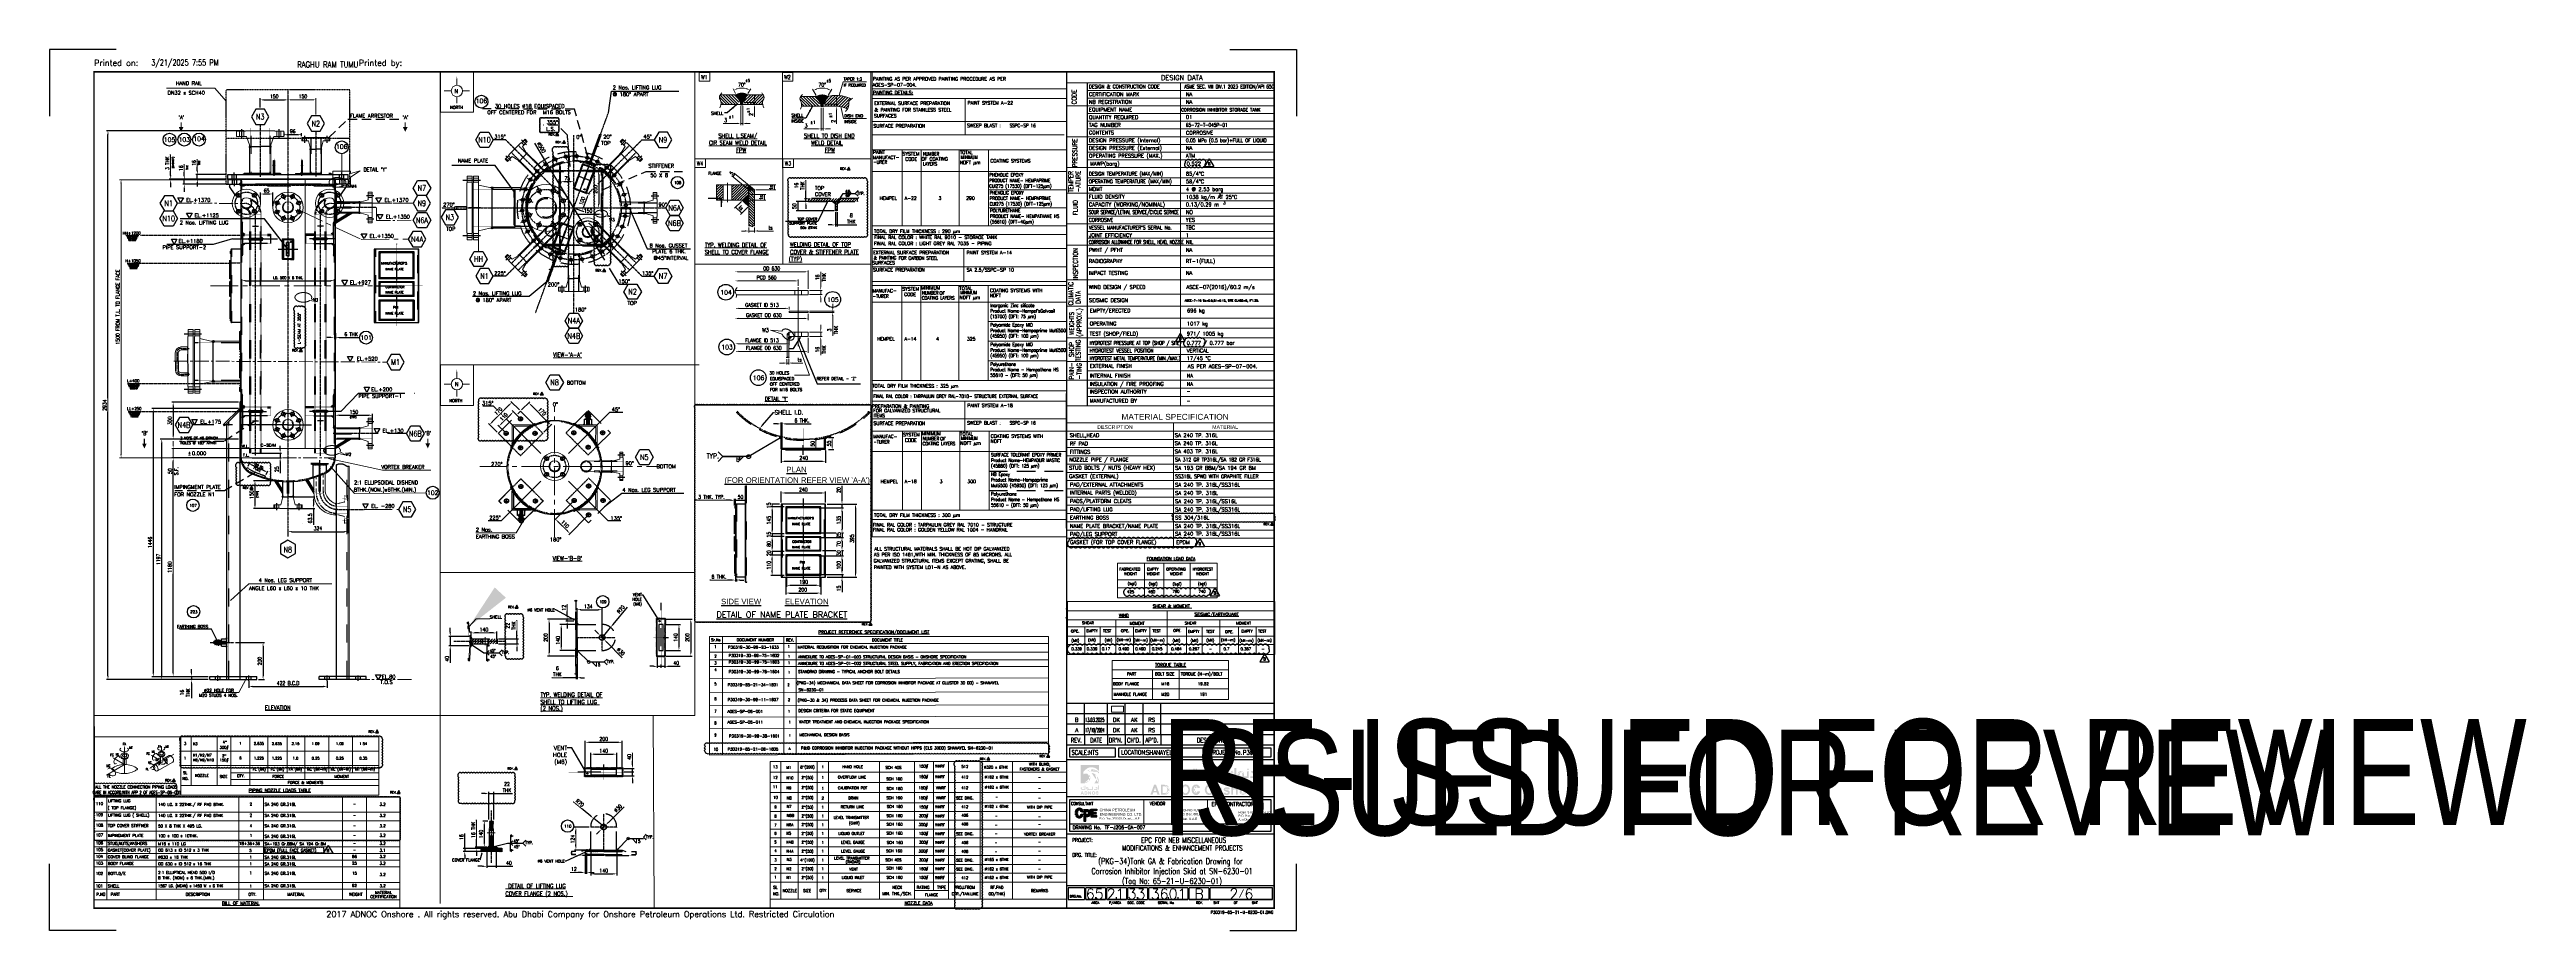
# Model space of a CAD drawing. Header units: inches. Extents: x -23478 to -9690, y -25762 to 11324.
# Drawn here: x -23055 to -9690, y 6572 to 11324 of the extents above; entities outside this region: 1.
import ezdxf
from ezdxf import colors
from ezdxf.entities.mleader import LeaderData, LeaderLine
from ezdxf.enums import TextEntityAlignment as Align
from ezdxf.math import Vec2, Vec3

# ---------------------------------------------------------------- set-up
doc = ezdxf.new("R2018")
doc.units = ezdxf.units.IN
doc.header["$LTSCALE"] = 200
doc.header["$MEASUREMENT"] = 0
for name, pattern in [('CENTER', [2, 1.25, -0.25, 0.25, -0.25]), ('CENTER2', [1.125, 0.75, -0.125, 0.125, -0.125]), ('DASHED', [0.75, 0.5, -0.25]), ('DASHED2', [0.375, 0.25, -0.125]), ('HIDDEN', [0.375, 0.25, -0.125]), ('HIDDEN2', [0.1875, 0.125, -0.0625]), ('PHANTOM2', [1.25, 0.625, -0.125, 0.125, -0.125, 0.125, -0.125])]:
    doc.linetypes.add(name, pattern=pattern)
for name, color, linetype, lineweight in [('1 (CEN)', 1, 'CENTER2', 9), ('2', 2, 'CENTER', 20), ('2 (DASH.)', 4, 'DASHED2', 13), ('AM_5', 3, 'Continuous', 15), ('B-OBJ', 7, 'Continuous', 13), ('Center line', 2, 'CENTER2', 9), ('DRAWING', 7, 'Continuous', 25), ('EQUIPMENT', 4, 'Continuous', 13), ('HAT', 8, 'Continuous', 9), ('Hidden Line', 3, 'HIDDEN', 9), ('OBJECT', 7, 'Continuous', 18), ('SEAM JOINT1', 4, 'SEAM', 13)]:
    doc.layers.add(name, color=color, linetype=linetype, lineweight=lineweight)
for name, color, linetype in [('4', 6, 'Continuous'), ('BORDER', 9, 'Continuous'), ('BORDER1', 3, 'Continuous'), ('BORDER2', 7, 'Continuous'), ('CEN', 3, 'CENTER'), ('CENTER', 1, 'CENTER'), ('CENTRE', 1, 'CENTER2'), ('CONSTRUCTION', 252, 'Continuous'), ('DIM', 1, 'Continuous'), ('DIMENSION', 8, 'Continuous'), ('EQ', 7, 'Continuous'), ('EQPT', 6, 'Continuous'), ('hatch', 120, 'Continuous'), ('MIS', 7, 'Continuous'), ('OBJ', 7, 'Continuous'), ('PRINCIPAL', 7, 'Continuous'), ('text', 3, 'Continuous'), ('WELD', 5, 'Continuous'), ('WELDSYM', 7, 'Continuous')]:
    doc.layers.add(name, color=color, linetype=linetype)
doc.styles.add('ARIAL', font='arial.ttf')
doc.styles.add('DIM', font='romans.shx', dxfattribs={"width": 0.8})
doc.styles.add('PENSPEN', font='arial.ttf')
doc.styles.add("ROMAN'S", font='romans.shx')
doc.styles.add('ROMANC', font='ROMANC', dxfattribs={"height": 5})
doc.styles.add('ROMAND', font='romand.shx', dxfattribs={"width": 0.8})
doc.styles.add('ROMANS', font='romans.shx', dxfattribs={"width": 0.85})
doc.styles.add('ROMANT', font='romant.shx')
doc.styles.add('RS', font='ROMANS.shx', dxfattribs={"width": 0.8})
doc.styles.get("Standard").update_dxf_attribs({"font": 'romans.shx'})
doc.linetypes.add('SEAM', pattern='A,2,["X",Standard,S=1,R=0,X=0,Y=-0.5],2', length=4)
doc.linetypes.add('SEAM LINE', pattern='A,0.5,-0.2,["X",Standard,S=0.1,R=0,X=-0.1,Y=-0.05],-0.2', length=0.9)
doc.dimstyles.new('2-12.5', dxfattribs={"dimscale": 12.5, "dimtxt": 2, "dimasz": 2.5, "dimexe": 1.25, "dimexo": 1.25, "dimgap": 1, "dimtad": 1, "dimdec": 0, "dimzin": 4, "dimdsep": 46, "dimtxsty": 'RS', "dimcen": 1, "dimclrd": 252, "dimclre": 252, "dimclrt": 3, "dimadec": 1, "dimazin": 1, "dimtfac": 1, "dimtdec": 0, "dimtmove": 0, "dimatfit": 3, "dimfxl": 1, "dimtfill": 1, "dimtfillclr": 256, "dimtzin": 0, "dimlwd": -1, "dimlwe": -1, "dimarcsym": 1})
doc.dimstyles.new('A&A', dxfattribs={"dimscale": 8, "dimtxt": 2, "dimasz": 2, "dimexe": 0.7, "dimexo": 0.7, "dimgap": 0.7, "dimtad": 1, "dimzin": 12, "dimdsep": 46, "dimtxsty": 'ROMANS', "dimcen": 0.7, "dimclrd": 8, "dimclre": 8, "dimclrt": 3, "dimazin": 3, "dimtfac": 1, "dimtmove": 0, "dimatfit": 3, "dimfxl": 1, "dimarcsym": 0})
doc.dimstyles.new('VEP-8', dxfattribs={"dimscale": 8, "dimtxt": 2.5, "dimasz": 2.5, "dimexe": 1, "dimexo": 1, "dimgap": 1, "dimtad": 1, "dimdec": 1, "dimlfac": -1, "dimzin": 9, "dimdsep": 46, "dimtxsty": 'ROMANS', "dimcen": 0, "dimclrd": 256, "dimclre": 256, "dimclrt": 3, "dimadec": 0, "dimazin": 2, "dimtfac": 1, "dimtdec": 1, "dimtmove": 0, "dimatfit": 3, "dimfxl": 1, "dimlwd": -1, "dimlwe": -1, "dimarcsym": 1})
doc.dimstyles.new('VEP-8$0', dxfattribs={"dimscale": 8, "dimtxt": 2.5, "dimasz": 2.5, "dimexe": 1, "dimexo": 1, "dimgap": 1, "dimtad": 1, "dimdec": 1, "dimlfac": -1, "dimzin": 9, "dimdsep": 46, "dimtxsty": 'ROMANS', "dimcen": 0, "dimclrd": 256, "dimclre": 256, "dimclrt": 3, "dimadec": 0, "dimazin": 2, "dimtfac": 1, "dimtdec": 1, "dimtmove": 0, "dimatfit": 3, "dimfxl": 1, "dimlwd": -1, "dimlwe": -1, "dimarcsym": 1})
doc.dimstyles.new('VEP-8$4', dxfattribs={"dimscale": 8, "dimtxt": 2.5, "dimasz": 2.5, "dimexe": 1, "dimexo": 1, "dimgap": 1, "dimtad": 1, "dimdec": 1, "dimlfac": -1, "dimzin": 9, "dimdsep": 46, "dimtxsty": 'ROMANS', "dimcen": 0, "dimclrd": 256, "dimclre": 256, "dimclrt": 3, "dimadec": 0, "dimazin": 2, "dimtfac": 1, "dimtdec": 1, "dimtmove": 0, "dimatfit": 3, "dimfxl": 1, "dimlwd": -1, "dimlwe": -1, "dimarcsym": 1})
picture_1 = doc.add_image_def('image1.png', size_in_pixel=(203, 103))
pattern_1 = [(135, (1175.76155, 39893.45445), (-0.441941738, -0.441941738), []), (225, (1175.76155, 39893.45445), (0.441941738, -0.441941738), [])]
pattern_2 = [(90.40990244, (8851.33008, 26728.67113), (-0.06249840057, -0.00044713038), []), (180.40990244, (8851.33008, 26728.67113), (0.00044713038, -0.06249840057), [])]
pattern_3 = [(90.40990244, (8851.33008, 26840.599126), (-0.06249840057, -0.00044713038), []), (180.40990244, (8851.33008, 26840.599126), (0.00044713038, -0.06249840057), [])]
pattern_4 = [(45, (8851.3301, 26759.9515), (-0.441941738, 0.441941738), []), (135, (8851.3301, 26759.9515), (-0.441941738, -0.441941738), [])]
pattern_5 = [(225, (8851.3301, 26728.67113), (0.441941738, -0.441941738), []), (315, (8851.3301, 26728.67113), (0.441941738, 0.441941738), [])]
pattern_6 = [(45, (8851.33, 26728.671), (-7.1136403, 7.1136403), [])]
pattern_7 = [(45, (8851.3301, 26728.67113), (-0.441941738, 0.441941738), []), (135, (8851.3301, 26728.67113), (-0.441941738, -0.441941738), [])]
pattern_8 = [(45, (8990.445, 33620.968), (-0.441941738, 0.441941738), []), (135, (8990.445, 33620.968), (-0.441941738, -0.441941738), [])]
pattern_9 = [(45, (8985.445, 33680.968), (-0.441941738, 0.441941738), []), (135, (8985.445, 33680.968), (-0.441941738, -0.441941738), [])]
pattern_10 = [(45, (8990.445, 32691.0434), (-0.441941738, 0.441941738), []), (135, (8990.445, 32691.0434), (-0.441941738, -0.441941738), [])]
pattern_11 = [(45, (8985.445, 32751.0434), (-0.441941738, 0.441941738), []), (135, (8985.445, 32751.0434), (-0.441941738, -0.441941738), [])]
pattern_12 = [(45, (-30543.0856, 12866.91334), (-0.44194174, 0.44194174), []), (135, (-30543.0856, 12866.91334), (-0.44194174, -0.44194174), [])]
pattern_13 = [(90, (8851.33008, 26728.67113), (-0.0625, 4e-18), []), (180, (8851.33008, 26728.67113), (-8e-18, -0.0625), [])]
pattern_14 = [(315, (-15408.6629, 17744.9228), (0.44194174, 0.44194174), []), (45, (-15408.6629, 17744.9228), (-0.44194174, 0.44194174), [])]
pattern_15 = [(135, (-25251.4139, 395.27523), (-0.44194174, -0.44194174), []), (225, (-25251.4139, 395.27523), (0.44194174, -0.44194174), [])]
pattern_16 = [(315, (8736.32637, 26709.362313), (0.04419417382, 0.04419417382), []), (45, (8736.32637, 26709.362313), (-0.04419417382, 0.04419417382), [])]
pattern_17 = [(270.40990244, (-46569.439127, -5926.184953), (0.06249840057, 0.00044713038), []), (0.40990244, (-46569.439127, -5926.184953), (-0.00044713038, 0.06249840057), [])]

# ---------------------------------------------------------------- blocks, each defined once
blk = doc.blocks.new('*U46')
at = {"layer": 'WELD'}
h = blk.add_hatch(dxfattribs=at)
h.set_pattern_fill('ANSI37', color=256, scale=5, angle=90)
h.set_pattern_definition(pattern_1)
edge = h.paths.add_edge_path()
edge.add_arc((-114, -158), 169, 72.909, 75.1335)
edge.add_line((-71, 5), (-71, 1))
edge.add_arc((-65, -5), 8, 85.3777, 135, ccw=False)
h = blk.add_hatch(dxfattribs=at)
h.set_pattern_fill('ANSI37', color=256, scale=5, angle=90)
h.set_pattern_definition(pattern_1)
edge = h.paths.add_edge_path()
edge.add_line((71, 5), (71, 1))
edge.add_arc((65, -5), 8, 45, 94.6223)
edge.add_arc((114, -158), 169, 104.8665, 107.091, ccw=False)
for p, q in [((-71, 1), (-71, 5)), ((-71, 1), (0, -70)), ((-71, 1), (-71, 1)), ((-59, 1), (-6, -53)), ((0, -70), (71, 1)), ((6, -53), (59, 1)), ((71, 1), (71, 5)), ((71, 1), (71, 1))]:
    blk.add_line(p, q)
for centre, start, end in [((-65, -5), 45, 135), ((65, -5), 45, 135), ((0, -47), 225, 315)]:
    blk.add_arc(centre, 8, start, end)
at = {"layer": 'B-OBJ', "color": 2}
for p, q in [((-90, 11), (-88, 16)), ((90, 11), (88, 16))]:
    blk.add_line(p, q, dxfattribs=at)
blk.add_arc((0, 255), 260, 249.7478, 290.2522, dxfattribs=at)
at = {"layer": 'CENTRE', "linetype": 'CENTER', "ltscale": 2}
blk.add_line((0, -150), (0, 150), dxfattribs=at)
blk = doc.blocks.new('*U45')
at = {"layer": 'B-OBJ', "color": 0, "linetype": 'ByBlock', "lineweight": -2}
for p, rotation in [((-31956, 11436), 180), ((-31956, 11436), 180), ((-31956, 11436), 180), ((-31956, 11436), 180), ((-32211, 11181), 270.0000000000001), ((-32211, 11181), 270.0000000000001), ((-32211, 11181), 270.0000000000001), ((-32211, 11181), 270.0000000000001), ((-31701, 11181), 90), ((-31701, 11181), 90), ((-31701, 11181), 90), ((-31701, 11181), 90)]:
    blk.add_blockref('*U46', p, dxfattribs=dict(at, rotation=rotation))
at = {"layer": 'B-OBJ', "color": 0, "linetype": 'ByBlock', "lineweight": -2, "transparency": 16777216}
for p, rotation in [((-31956, 11436), 180), ((-32211, 11181), 270.0000000000001), ((-31701, 11181), 90)]:
    blk.add_blockref('*U46', p, dxfattribs=dict(at, rotation=rotation))
at = {"layer": 'B-OBJ', "color": 0, "linetype": 'ByBlock', "lineweight": -2}
blk.add_blockref('*U46', (-31956, 10926), dxfattribs=at)
blk = doc.blocks.new('*D82')
at = {"layer": 'AM_5', "color": 8, "transparency": 16777216}
for p, q in [((-18982, 10125), (-19337, 10125)), ((-18962, 10033), (-18962, 10133))]:
    blk.add_line(p, q, dxfattribs=at)
for points in [[(-19337, 10128), (-19337, 10122), (-19357, 10125)], [(-18982, 10128), (-18982, 10122), (-18962, 10125)]]:
    blk.add_solid(points, dxfattribs=at)
at = {"layer": 'Defpoints', "color": 0, "transparency": 16777216}
for p in [(-19357, 10125), (-19357, 10125), (-18962, 10025, 1)]:
    blk.add_point(p, dxfattribs=at)
at = {"layer": 'AM_5', "color": 3, "transparency": 16777216, "insert": (-19159, 10143), "char_height": 20, "attachment_point": 5, "style": 'ROMANS'}
blk.add_mtext('OD 630', dxfattribs=at)
blk = doc.blocks.new('*D83')
at = {"layer": 'AM_5', "color": 8, "transparency": 16777216}
for p, q in [((-19035, 10076), (-19337, 10076)), ((-19015, 10050), (-19015, 10084))]:
    blk.add_line(p, q, dxfattribs=at)
for points in [[(-19337, 10079), (-19337, 10073), (-19357, 10076)], [(-19035, 10079), (-19035, 10073), (-19015, 10076)]]:
    blk.add_solid(points, dxfattribs=at)
at = {"layer": 'Defpoints', "color": 0, "transparency": 16777216}
for p in [(-19357, 10076), (-19357, 10076), (-19015, 10042)]:
    blk.add_point(p, dxfattribs=at)
at = {"layer": 'AM_5', "color": 3, "transparency": 16777216, "insert": (-19186, 10094), "char_height": 20, "attachment_point": 5, "style": 'ROMANS'}
blk.add_mtext('PCD 560', dxfattribs=at)
blk = doc.blocks.new('*D84')
at = {"layer": 'AM_5', "color": 8, "transparency": 16777216}
for p, q in [((-19065, 9768), (-19065, 9729)), ((-19085, 9737), (-19337, 9737))]:
    blk.add_line(p, q, dxfattribs=at)
for points in [[(-19337, 9740), (-19337, 9734), (-19357, 9737)], [(-19085, 9740), (-19085, 9734), (-19065, 9737)]]:
    blk.add_solid(points, dxfattribs=at)
at = {"layer": 'Defpoints', "color": 0, "transparency": 16777216}
for p in [(-19065, 9776, 1), (-19357, 9737), (-19357, 9737)]:
    blk.add_point(p, dxfattribs=at)
at = {"layer": 'AM_5', "color": 3, "transparency": 16777216, "insert": (-19211, 9755), "char_height": 20, "attachment_point": 5, "style": 'ROMANS'}
blk.add_mtext('FLANGE ID 513 ', dxfattribs=at)
blk = doc.blocks.new('*D85')
at = {"layer": 'AM_5', "color": 8, "transparency": 16777216}
for p, q in [((-18962, 9768), (-18962, 9688)), ((-18982, 9696), (-19337, 9696))]:
    blk.add_line(p, q, dxfattribs=at)
for points in [[(-19337, 9699), (-19337, 9693), (-19357, 9696)], [(-18982, 9699), (-18982, 9693), (-18962, 9696)]]:
    blk.add_solid(points, dxfattribs=at)
at = {"layer": 'Defpoints', "color": 0, "transparency": 16777216}
for p in [(-18962, 9776, 1), (-19357, 9696), (-19357, 9696)]:
    blk.add_point(p, dxfattribs=at)
at = {"layer": 'AM_5', "color": 3, "transparency": 16777216, "insert": (-19201, 9714), "char_height": 20, "attachment_point": 5, "style": 'ROMANS'}
blk.add_mtext('FLANGE OD 630', dxfattribs=at)
blk = doc.blocks.new('*D86')
at = {"layer": 'AM_5', "color": 8, "transparency": 16777216}
for p, q in [((-18954, 10025), (-18886, 10025)), ((-18894, 10045), (-18894, 10125)), ((-18894, 10002), (-18894, 10025)), ((-18954, 10002), (-18886, 10002)), ((-18894, 9982), (-18894, 9962))]:
    blk.add_line(p, q, dxfattribs=at)
for points in [[(-18897, 10045), (-18891, 10045), (-18894, 10025)], [(-18897, 9982), (-18891, 9982), (-18894, 10002)]]:
    blk.add_solid(points, dxfattribs=at)
at = {"layer": 'Defpoints', "color": 0, "transparency": 16777216}
for p in [(-18962, 10025, 1), (-18962, 10002, 1), (-18894, 10002)]:
    blk.add_point(p, dxfattribs=at)
at = {"layer": 'AM_5', "color": 3, "transparency": 16777216, "char_height": 20, "attachment_point": 5, "rotation": 90, "style": 'ROMANS'}
for s, insert in [('16', (-18912, 10095)), ('THK', (-18876, 10095))]:
    blk.add_mtext(s, dxfattribs=dict(at, insert=insert))
blk = doc.blocks.new('*D87')
at = {"layer": 'AM_5', "color": 8, "transparency": 16777216}
for p, q in [((-18954, 9913), (-18821, 9913)), ((-18954, 9906), (-18821, 9906)), ((-18829, 9933), (-18829, 9953)), ((-18829, 9913), (-18829, 9906)), ((-18829, 9886), (-18829, 9780))]:
    blk.add_line(p, q, dxfattribs=at)
for points in [[(-18833, 9933), (-18826, 9933), (-18829, 9913)], [(-18833, 9886), (-18826, 9886), (-18829, 9906)]]:
    blk.add_solid(points, dxfattribs=at)
at = {"layer": 'Defpoints', "color": 0, "transparency": 16777216}
for p in [(-18962, 9913, 1), (-18962, 9906, 1), (-18829, 9913)]:
    blk.add_point(p, dxfattribs=at)
at = {"layer": 'AM_5', "color": 3, "transparency": 16777216, "char_height": 20, "attachment_point": 5, "rotation": 90, "style": 'ROMANS'}
for s, insert in [('3', (-18847, 9811)), ('THK', (-18811, 9811))]:
    blk.add_mtext(s, dxfattribs=dict(at, insert=insert))
blk = doc.blocks.new('*D88')
at = {"layer": 'AM_5', "color": 8, "transparency": 16777216}
for p, q in [((-18954, 9799), (-18886, 9799)), ((-18954, 9776), (-18886, 9776)), ((-18894, 9819), (-18894, 9839)), ((-18894, 9799), (-18894, 9776)), ((-18894, 9756), (-18894, 9675))]:
    blk.add_line(p, q, dxfattribs=at)
for points in [[(-18897, 9819), (-18891, 9819), (-18894, 9799)], [(-18897, 9756), (-18891, 9756), (-18894, 9776)]]:
    blk.add_solid(points, dxfattribs=at)
at = {"layer": 'Defpoints', "color": 0, "transparency": 16777216}
for p in [(-18962, 9799, 1), (-18962, 9776, 1), (-18894, 9776)]:
    blk.add_point(p, dxfattribs=at)
at = {"layer": 'AM_5', "color": 3, "transparency": 16777216, "char_height": 20, "attachment_point": 5, "rotation": 90, "style": 'ROMANS'}
for s, insert in [('16\\P', (-18912, 9705)), ('THK', (-18876, 9705))]:
    blk.add_mtext(s, dxfattribs=dict(at, insert=insert))
blk = doc.blocks.new('*D89')
at = {"layer": 'AM_5', "color": 8, "transparency": 16777216}
for p, q in [((-19085, 9928), (-19337, 9928)), ((-19065, 9921), (-19065, 9936))]:
    blk.add_line(p, q, dxfattribs=at)
for points in [[(-19337, 9931), (-19337, 9925), (-19357, 9928)], [(-19085, 9931), (-19085, 9925), (-19065, 9928)]]:
    blk.add_solid(points, dxfattribs=at)
at = {"layer": 'Defpoints', "color": 0, "transparency": 16777216}
for p in [(-19357, 9928), (-19357, 9928), (-19065, 9913, 1)]:
    blk.add_point(p, dxfattribs=at)
at = {"layer": 'AM_5', "color": 3, "transparency": 16777216, "insert": (-19211, 9946), "char_height": 20, "attachment_point": 5, "style": 'ROMANS'}
blk.add_mtext('GASKET ID 513', dxfattribs=at)
blk = doc.blocks.new('*D90')
at = {"layer": 'AM_5', "color": 8, "transparency": 16777216}
for p, q in [((-18962, 9898), (-18962, 9865)), ((-18982, 9873), (-19337, 9873))]:
    blk.add_line(p, q, dxfattribs=at)
for points in [[(-19337, 9877), (-19337, 9870), (-19357, 9873)], [(-18982, 9877), (-18982, 9870), (-18962, 9873)]]:
    blk.add_solid(points, dxfattribs=at)
at = {"layer": 'Defpoints', "color": 0, "transparency": 16777216}
for p in [(-18962, 9906, 1), (-19357, 9873), (-19357, 9873)]:
    blk.add_point(p, dxfattribs=at)
at = {"layer": 'AM_5', "color": 3, "transparency": 16777216, "insert": (-19201, 9891), "char_height": 20, "attachment_point": 5, "style": 'ROMANS'}
blk.add_mtext('GASKET OD 630', dxfattribs=at)
blk = doc.blocks.new('*D91')
at = {"layer": 'AM_5', "color": 8, "transparency": 16777216}
for p, q in [((-19096, 9633), (-19116, 9633)), ((-19076, 9654), (-19076, 9625)), ((-19076, 9633), (-19066, 9633)), ((-19066, 9655), (-19066, 9625)), ((-19046, 9633), (-18991, 9633))]:
    blk.add_line(p, q, dxfattribs=at)
for points in [[(-19096, 9636), (-19096, 9629), (-19076, 9633)], [(-19046, 9636), (-19046, 9629), (-19066, 9633)]]:
    blk.add_solid(points, dxfattribs=at)
at = {"layer": 'Defpoints', "color": 0, "transparency": 16777216}
for p in [(-19076, 9662, 1), (-19066, 9663), (-19066, 9633)]:
    blk.add_point(p, dxfattribs=at)
at = {"layer": 'AM_5', "color": 3, "transparency": 16777216, "insert": (-19008, 9651), "char_height": 20, "attachment_point": 5, "style": 'ROMANS'}
blk.add_mtext('ts', dxfattribs=at)
blk = doc.blocks.new('*D92')
at = {"layer": 'AM_5', "color": 8, "transparency": 16777216}
for p, q in [((-18873, 11029), (-18800, 11029)), ((-18873, 11018), (-18800, 11018)), ((-18808, 11049), (-18808, 11069)), ((-18808, 11029), (-18808, 11018)), ((-18808, 10998), (-18808, 10923))]:
    blk.add_line(p, q, dxfattribs=at)
for points in [[(-18811, 11049), (-18805, 11049), (-18808, 11029)], [(-18811, 10998), (-18805, 10998), (-18808, 11018)]]:
    blk.add_solid(points, dxfattribs=at)
at = {"layer": 'Defpoints', "color": 0, "transparency": 16777216}
for p in [(-18881, 11029), (-18881, 11018), (-18808, 11018)]:
    blk.add_point(p, dxfattribs=at)
at = {"layer": 'AM_5', "color": 3, "transparency": 16777216, "insert": (-18826, 10937), "char_height": 20, "attachment_point": 5, "rotation": 90, "style": 'ROMANS'}
blk.add_mtext('2', dxfattribs=at)
blk = doc.blocks.new('*D93')
at = {"layer": 'AM_5', "color": 8, "transparency": 16777216}
for p, q in [((-18891, 11010), (-18891, 10888)), ((-18881, 11010), (-18881, 10888)), ((-18911, 10896), (-18986, 10896)), ((-18881, 10896), (-18891, 10896)), ((-18861, 10896), (-18841, 10896))]:
    blk.add_line(p, q, dxfattribs=at)
for points in [[(-18911, 10899), (-18911, 10893), (-18891, 10896)], [(-18861, 10899), (-18861, 10893), (-18881, 10896)]]:
    blk.add_solid(points, dxfattribs=at)
at = {"layer": 'Defpoints', "color": 0, "transparency": 16777216}
for p in [(-18891, 11018), (-18881, 11018), (-18881, 10896)]:
    blk.add_point(p, dxfattribs=at)
at = {"layer": 'AM_5', "color": 3, "transparency": 16777216, "insert": (-18973, 10914), "char_height": 20, "attachment_point": 5, "style": 'ROMANS'}
blk.add_mtext('3', dxfattribs=at)
blk = doc.blocks.new('*D94')
at = {"layer": 'AM_5', "color": 8, "transparency": 16777216}
for p, q in [((-18919, 11077), (-18938, 11110)), ((-18853, 11077), (-18834, 11110))]:
    blk.add_line(p, q, dxfattribs=at)
blk.add_arc((-18886, 11020), 96, 71.962, 108.038, dxfattribs=at)
for points in [[(-18914, 11108), (-18917, 11114), (-18934, 11103)], [(-18855, 11114), (-18858, 11108), (-18838, 11103)]]:
    blk.add_solid(points, dxfattribs=at)
at = {"layer": 'Defpoints', "color": 0, "transparency": 16777216}
for p in [(-18869, 11114), (-18915, 11070), (-18891, 11029), (-18881, 11029), (-18857, 11070)]:
    blk.add_point(p, dxfattribs=at)
at = {"layer": 'AM_5', "color": 3, "transparency": 16777216, "insert": (-18886, 11134), "char_height": 20, "attachment_point": 5, "style": 'ROMANS'}
blk.add_mtext('70%%D', dxfattribs=at)
blk = doc.blocks.new('*D95')
at = {"layer": 'AM_5', "color": 8, "transparency": 16777216}
for p, q in [((-19307, 11038), (-19244, 11038)), ((-19307, 11028), (-19244, 11028)), ((-19252, 11058), (-19252, 11078)), ((-19252, 11038), (-19252, 11028)), ((-19252, 11008), (-19252, 10961))]:
    blk.add_line(p, q, dxfattribs=at)
for points in [[(-19255, 11058), (-19248, 11058), (-19252, 11038)], [(-19255, 11008), (-19248, 11008), (-19252, 11028)]]:
    blk.add_solid(points, dxfattribs=at)
at = {"layer": 'Defpoints', "color": 0, "transparency": 16777216}
for p in [(-19315, 11038), (-19315, 11028), (-19252, 11028)]:
    blk.add_point(p, dxfattribs=at)
at = {"layer": 'AM_5', "color": 3, "transparency": 16777216, "insert": (-19270, 10974), "char_height": 20, "attachment_point": 5, "rotation": 90, "style": 'ROMANS'}
blk.add_mtext('2', dxfattribs=at)
blk = doc.blocks.new('*D96')
at = {"layer": 'AM_5', "color": 8, "transparency": 16777216}
for p, q in [((-19325, 11020), (-19325, 10917)), ((-19315, 11020), (-19315, 10917)), ((-19345, 10925), (-19420, 10925)), ((-19315, 10925), (-19325, 10925)), ((-19295, 10925), (-19275, 10925))]:
    blk.add_line(p, q, dxfattribs=at)
for points in [[(-19345, 10929), (-19345, 10922), (-19325, 10925)], [(-19295, 10929), (-19295, 10922), (-19315, 10925)]]:
    blk.add_solid(points, dxfattribs=at)
at = {"layer": 'Defpoints', "color": 0, "transparency": 16777216}
for p in [(-19325, 11028), (-19315, 11028), (-19315, 10925)]:
    blk.add_point(p, dxfattribs=at)
at = {"layer": 'AM_5', "color": 3, "transparency": 16777216, "insert": (-19407, 10943), "char_height": 20, "attachment_point": 5, "style": 'ROMANS'}
blk.add_mtext('3', dxfattribs=at)
blk = doc.blocks.new('*D97')
at = {"layer": 'AM_5', "color": 8, "transparency": 16777216}
for p, q in [((-19353, 11087), (-19367, 11112)), ((-19287, 11087), (-19272, 11112))]:
    blk.add_line(p, q, dxfattribs=at)
blk.add_arc((-19320, 11029), 86.9, 73.2143, 106.7857, dxfattribs=at)
for points in [[(-19344, 11110), (-19346, 11116), (-19363, 11105)], [(-19293, 11116), (-19296, 11110), (-19276, 11105)]]:
    blk.add_solid(points, dxfattribs=at)
at = {"layer": 'Defpoints', "color": 0, "transparency": 16777216}
for p in [(-19305, 11115), (-19349, 11080), (-19325, 11038), (-19315, 11038), (-19291, 11080)]:
    blk.add_point(p, dxfattribs=at)
at = {"layer": 'AM_5', "color": 3, "transparency": 16777216, "insert": (-19320, 11134), "char_height": 20, "attachment_point": 5, "style": 'ROMANS'}
blk.add_mtext('70%%D', dxfattribs=at)
blk = doc.blocks.new('*D98')
at = {"layer": 'AM_5', "color": 8, "transparency": 16777216}
for p, q in [((-19302, 10345), (-19322, 10345)), ((-19282, 10364), (-19282, 10337)), ((-19282, 10345), (-19252, 10345)), ((-19252, 10364), (-19252, 10337)), ((-19232, 10345), (-19148, 10345))]:
    blk.add_line(p, q, dxfattribs=at)
for points in [[(-19302, 10349), (-19302, 10342), (-19282, 10345)], [(-19232, 10349), (-19232, 10342), (-19252, 10345)]]:
    blk.add_solid(points, dxfattribs=at)
at = {"layer": 'Defpoints', "color": 0, "transparency": 16777216}
for p in [(-19282, 10372), (-19252, 10372), (-19252, 10345)]:
    blk.add_point(p, dxfattribs=at)
at = {"layer": 'AM_5', "color": 3, "transparency": 16777216, "insert": (-19165, 10363), "char_height": 20, "attachment_point": 5, "style": 'ROMANS'}
blk.add_mtext('ts', dxfattribs=at)
blk = doc.blocks.new('*D99')
at = {"layer": 'AM_5', "color": 8, "transparency": 16777216}
for p, q in [((-19276, 10595), (-19136, 10595)), ((-19244, 10567), (-19136, 10567)), ((-19144, 10595), (-19144, 10567))]:
    blk.add_line(p, q, dxfattribs=at)
at = {"layer": 'Defpoints', "color": 0, "transparency": 16777216}
for p in [(-19284, 10595, 0), (-19252, 10567, 0), (-19144, 10567)]:
    blk.add_point(p, dxfattribs=at)
at = {"layer": 'AM_5', "color": 3, "transparency": 16777216, "insert": (-19162, 10581), "char_height": 20, "attachment_point": 5, "rotation": 90, "style": 'ROMANS'}
blk.add_mtext('ts', dxfattribs=at)
blk = doc.blocks.new('*D100')
at = {"layer": 'AM_5', "color": 8, "transparency": 16777216}
for p, q in [((-19276, 10542), (-19190, 10542)), ((-19274, 10511), (-19190, 10511)), ((-19198, 10542), (-19198, 10511))]:
    blk.add_line(p, q, dxfattribs=at)
at = {"layer": 'Defpoints', "color": 0, "transparency": 16777216}
for p in [(-19284, 10542, 0), (-19282, 10511, 0), (-19198, 10511)]:
    blk.add_point(p, dxfattribs=at)
at = {"layer": 'AM_5', "color": 3, "transparency": 16777216, "insert": (-19216, 10527), "char_height": 20, "attachment_point": 5, "rotation": 90, "style": 'ROMANS'}
blk.add_mtext('ts', dxfattribs=at)
blk = doc.blocks.new('*D101')
at = {"layer": 'AM_5', "color": 8, "transparency": 16777216}
for p, q in [((-19290, 10572), (-19374, 10642)), ((-19355, 10653), (-19368, 10637)), ((-19258, 10572), (-19361, 10658))]:
    blk.add_line(p, q, dxfattribs=at)
at = {"layer": 'Defpoints', "color": 0, "transparency": 16777216}
for p in [(-19368, 10637), (-19284, 10567, 0), (-19252, 10567, 0)]:
    blk.add_point(p, dxfattribs=at)
at = {"layer": 'AM_5', "color": 3, "transparency": 16777216, "insert": (-19375, 10657), "char_height": 20, "attachment_point": 5, "rotation": 50, "style": 'ROMANS'}
blk.add_mtext('5', dxfattribs=at)
blk = doc.blocks.new('*D102')
at = {"layer": 'AM_5', "color": 8, "transparency": 16777216}
for p, q in [((-19322, 10505), (-19359, 10468)), ((-19353, 10474), (-19320, 10441)), ((-19288, 10473), (-19326, 10435))]:
    blk.add_line(p, q, dxfattribs=at)
at = {"layer": 'Defpoints', "color": 0, "transparency": 16777216}
for p in [(-19320, 10441), (-19316, 10511), (-19282, 10479)]:
    blk.add_point(p, dxfattribs=at)
at = {"layer": 'AM_5', "color": 3, "transparency": 16777216, "insert": (-19324, 10470), "char_height": 20, "attachment_point": 5, "rotation": 315, "style": 'ROMANS'}
blk.add_mtext('ts', dxfattribs=at)
blk = doc.blocks.new('*D105')
at = {"layer": 'AM_5', "color": 8, "transparency": 16777216}
for p, q in [((-22031, 9172), (-22396, 9172)), ((-22031, 9122), (-22396, 9122)), ((-22388, 9192), (-22388, 9212)), ((-22388, 9172), (-22388, 9122)), ((-22388, 9102), (-22388, 9021))]:
    blk.add_line(p, q, dxfattribs=at)
for points in [[(-22391, 9192), (-22385, 9192), (-22388, 9172)], [(-22391, 9102), (-22385, 9102), (-22388, 9122)]]:
    blk.add_solid(points, dxfattribs=at)
at = {"layer": 'Defpoints', "color": 0, "transparency": 16777216}
for p in [(-22388, 9172), (-22023, 9172), (-22023, 9122)]:
    blk.add_point(p, dxfattribs=at)
at = {"layer": 'AM_5', "color": 3, "transparency": 16777216, "insert": (-22388, 9050), "char_height": 20, "attachment_point": 5, "rotation": 90, "style": 'ROMANS'}
blk.add_mtext('50\\PS.F.', dxfattribs=at)
blk = doc.blocks.new('A$C32f367a6')
at = {"layer": 'text'}
for p, q in [((-18, 31), (18, 31)), ((0, 0), (-18, 31)), ((18, 31), (0, 0))]:
    blk.add_line(p, q, dxfattribs=at)
blk = doc.blocks.new('A$C5ec613ee')
at = {"layer": 'DIMENSION', "linetype": 'DASHED2'}
h = blk.add_hatch(dxfattribs=at)
h.set_pattern_fill('ANSI31', color=8, scale=10)
h.paths.add_polyline_path([(-31, 56), (-31, 0), (-25, 0), (-25, 50), (0, 50), (25, 50), (25, 0), (31, 0), (31, 56)])
h.paths.add_polyline_path([(-31, 0), (-31, -56), (31, -56), (31, 0), (25, 0), (25, -50), (-25, -50), (-25, 0)])
for p, q in [((7, 20), (-8, 20)), ((-8, -20), (7, -20)), ((7, -20), (-8, -20))]:
    blk.add_line(p, q)
at = {"layer": 'CENTRE', "linetype": 'CENTER', "ltscale": 8}
blk.add_line((-53, 0), (53, 0), dxfattribs=at)
at = {"layer": 'DIMENSION', "color": 7, "linetype": 'DASHED'}
for p, q in [((-25, 50), (-25, -50)), ((0, 50), (-25, 50)), ((0, 36), (-8, 36)), ((-8, -36), (-8, 36)), ((25, 50), (0, 50)), ((0, 36), (7, 36)), ((7, -36), (7, 36)), ((25, -50), (25, 50)), ((-25, -50), (25, -50)), ((0, -36), (-8, -36)), ((0, -36), (7, -36))]:
    blk.add_line(p, q, dxfattribs=at)
blk = doc.blocks.new('*D103')
at = {"layer": 'AM_5', "color": 8, "transparency": 16777216}
for p, q in [((-22101, 10622), (-22677, 10622)), ((-22669, 9142), (-22669, 10602)), ((-22031, 9122), (-22677, 9122))]:
    blk.add_line(p, q, dxfattribs=at)
for points in [[(-22673, 10602), (-22666, 10602), (-22669, 10622)], [(-22673, 9142), (-22666, 9142), (-22669, 9122)]]:
    blk.add_solid(points, dxfattribs=at)
at = {"layer": 'Defpoints', "color": 0, "transparency": 16777216}
for p in [(-22669, 10622), (-22093, 10622), (-22023, 9122)]:
    blk.add_point(p, dxfattribs=at)
at = {"layer": 'AM_5', "color": 3, "transparency": 16777216, "insert": (-22687, 9935), "char_height": 20, "attachment_point": 5, "rotation": 90, "style": 'ROMANS'}
blk.add_mtext('1500 FROM T.L. TO FLANGE FACE', dxfattribs=at)
blk = doc.blocks.new('*D104')
at = {"layer": 'Defpoints', "color": 0, "transparency": 16777216}
for p in [(-21518, 10077), (-22018, 10010), (-21518, 10010)]:
    blk.add_point(p, dxfattribs=at)
at = {"layer": 'text', "color": 8, "transparency": 16777216}
for p, q in [((-22018, 10018), (-22018, 10085)), ((-21998, 10077), (-21538, 10077)), ((-21518, 10018), (-21518, 10085))]:
    blk.add_line(p, q, dxfattribs=at)
for points in [[(-21998, 10081), (-21998, 10074), (-22018, 10077)], [(-21538, 10081), (-21538, 10074), (-21518, 10077)]]:
    blk.add_solid(points, dxfattribs=at)
at = {"layer": 'text', "color": 3, "transparency": 16777216, "insert": (-21768, 10093), "char_height": 20, "attachment_point": 5, "style": 'ROMANS'}
blk.add_mtext('{\\H0.75x;I.D. 500 X 6 THK.}', dxfattribs=at)
blk = doc.blocks.new('*D116')
at = {"layer": 'AM_5', "color": 8, "transparency": 16777216}
for p, q in [((-21768, 10856), (-21768, 11061)), ((-21748, 11053), (-21638, 11053)), ((-21618, 10974), (-21618, 11061))]:
    blk.add_line(p, q, dxfattribs=at)
for points in [[(-21748, 11056), (-21748, 11049), (-21768, 11053)], [(-21638, 11056), (-21638, 11049), (-21618, 11053)]]:
    blk.add_solid(points, dxfattribs=at)
at = {"layer": 'Defpoints', "color": 0, "transparency": 16777216}
for p in [(-21618, 11053), (-21618, 10966), (-21768, 10848)]:
    blk.add_point(p, dxfattribs=at)
at = {"layer": 'AM_5', "color": 3, "transparency": 16777216, "insert": (-21688, 11071), "char_height": 20, "attachment_point": 5, "style": 'ROMANS'}
blk.add_mtext('150', dxfattribs=at)
blk = doc.blocks.new('*U50')
at = {"layer": 'B-OBJ', "color": 2}
blk.add_line((44, 7), (44, -32), dxfattribs=at)
at = {"layer": 'DIMENSION', "color": 7, "linetype": 'DASHED'}
blk.add_circle((44, -13), 8, dxfattribs=at)
blk = doc.blocks.new('*U47')
at = {"layer": 'B-OBJ', "color": 0, "linetype": 'ByBlock', "lineweight": -2}
for p, rotation in [((-30827, 11450), 59.99999999999999), ((-30827, 11450), 59.99999999999999), ((-30827, 11450), 59.99999999999999), ((-30827, 11450), 59.99999999999999), ((-30791, 11499), 47.99999999999999), ((-30791, 11499), 47.99999999999999), ((-30791, 11499), 47.99999999999999), ((-30791, 11499), 47.99999999999999), ((-30746, 11540), 36), ((-30746, 11540), 36), ((-30746, 11540), 36), ((-30746, 11540), 36), ((-30694, 11570), 24), ((-30694, 11570), 24), ((-30694, 11570), 24), ((-30694, 11570), 24), ((-30636, 11589), 12.00000000000001), ((-30636, 11589), 12.00000000000001), ((-30636, 11589), 12.00000000000001), ((-30636, 11589), 12.00000000000001), ((-30516, 11589), 348), ((-30516, 11589), 348), ((-30516, 11589), 348), ((-30458, 11570), 335.9999999999999), ((-30458, 11570), 335.9999999999999), ((-30458, 11570), 335.9999999999999), ((-30406, 11540), 324), ((-30406, 11540), 324), ((-30406, 11540), 324), ((-30864, 11336), 83.99999999999999), ((-30864, 11336), 83.99999999999999), ((-30864, 11336), 83.99999999999999), ((-30864, 11336), 83.99999999999999), ((-30851, 11395), 72), ((-30851, 11395), 72), ((-30851, 11395), 72), ((-30851, 11395), 72), ((-30361, 11499), 312), ((-30361, 11499), 312), ((-30361, 11499), 312), ((-30325, 11450), 299.9999999999999), ((-30325, 11450), 299.9999999999999), ((-30325, 11450), 299.9999999999999), ((-30300, 11395), 288), ((-30300, 11395), 288), ((-30300, 11395), 288), ((-30864, 11275), 95.99999999999999), ((-30864, 11275), 95.99999999999999), ((-30864, 11275), 95.99999999999999), ((-30864, 11275), 95.99999999999999), ((-30851, 11216), 108), ((-30851, 11216), 108), ((-30851, 11216), 108), ((-30851, 11216), 108), ((-30288, 11275), 264), ((-30288, 11275), 264), ((-30288, 11275), 264), ((-30288, 11336), 275.9999999999999), ((-30288, 11336), 275.9999999999999), ((-30288, 11336), 275.9999999999999), ((-30827, 11161), 120), ((-30827, 11161), 120), ((-30827, 11161), 120), ((-30827, 11161), 120), ((-30791, 11112), 132), ((-30791, 11112), 132), ((-30791, 11112), 132), ((-30791, 11112), 132), ((-30746, 11071), 144), ((-30746, 11071), 144), ((-30746, 11071), 144), ((-30746, 11071), 144), ((-30361, 11112), 227.9999999999999), ((-30361, 11112), 227.9999999999999), ((-30361, 11112), 227.9999999999999), ((-30361, 11112), 227.9999999999999), ((-30325, 11161), 239.9999999999999), ((-30325, 11161), 239.9999999999999), ((-30325, 11161), 239.9999999999999), ((-30300, 11216), 252), ((-30300, 11216), 252), ((-30300, 11216), 252), ((-30694, 11041), 156), ((-30694, 11041), 156), ((-30694, 11041), 156), ((-30694, 11041), 156), ((-30636, 11022), 168), ((-30636, 11022), 168), ((-30636, 11022), 168), ((-30636, 11022), 168), ((-30576, 11016), 180), ((-30576, 11016), 180), ((-30576, 11016), 180), ((-30576, 11016), 180), ((-30516, 11022), 192), ((-30516, 11022), 192), ((-30516, 11022), 192), ((-30516, 11022), 192), ((-30458, 11041), 204), ((-30458, 11041), 204), ((-30458, 11041), 204), ((-30458, 11041), 204), ((-30406, 11071), 216), ((-30406, 11071), 216), ((-30406, 11071), 216), ((-30406, 11071), 216)]:
    blk.add_blockref('*U50', p, dxfattribs=dict(at, rotation=rotation))
at = {"layer": 'B-OBJ', "color": 0, "linetype": 'ByBlock', "lineweight": -2, "transparency": 16777216}
for p, rotation in [((-30827, 11450), 59.99999999999999), ((-30791, 11499), 47.99999999999999), ((-30746, 11540), 36), ((-30694, 11570), 24), ((-30636, 11589), 12.00000000000001), ((-30516, 11589), 348), ((-30458, 11570), 335.9999999999999), ((-30406, 11540), 324), ((-30864, 11336), 83.99999999999999), ((-30851, 11395), 72), ((-30361, 11499), 312), ((-30325, 11450), 299.9999999999999), ((-30300, 11395), 288), ((-30864, 11275), 95.99999999999999), ((-30851, 11216), 108), ((-30288, 11275), 264), ((-30288, 11336), 275.9999999999999), ((-30827, 11161), 120), ((-30791, 11112), 132), ((-30746, 11071), 144), ((-30361, 11112), 227.9999999999999), ((-30325, 11161), 239.9999999999999), ((-30300, 11216), 252), ((-30694, 11041), 156), ((-30636, 11022), 168), ((-30576, 11016), 180), ((-30516, 11022), 192), ((-30458, 11041), 204), ((-30406, 11071), 216)]:
    blk.add_blockref('*U50', p, dxfattribs=dict(at, rotation=rotation))
at = {"layer": 'B-OBJ', "color": 0, "linetype": 'ByBlock', "lineweight": -2}
blk.add_blockref('*U50', (-30576, 11595), dxfattribs=at)
blk = doc.blocks.new('A$C100c5a09')
at = {"layer": 'CENTER'}
blk.add_line((-16, 0), (16, 0), dxfattribs=at)
at = {"layer": 'DIMENSION', "color": 7, "linetype": 'DASHED'}
blk.add_circle((0, 0), 3, dxfattribs=at)
blk = doc.blocks.new('*D109')
at = {"layer": 'Defpoints', "color": 0, "linetype": 'DASHED', "transparency": 16777216}
for p in [(-22191, 7941), (-22191, 7925)]:
    blk.add_point(p, dxfattribs=at)
at = {"layer": 'DIMENSION', "transparency": 16777216}
for p, q in [((-22199, 7941), (-22297, 7941)), ((-22199, 7925), (-22297, 7925)), ((-22289, 7961), (-22289, 7981)), ((-22289, 7941), (-22289, 7925)), ((-22289, 7905), (-22289, 7825))]:
    blk.add_line(p, q, dxfattribs=at)
at = {"layer": 'DIMENSION', "linetype": 'DASHED', "transparency": 16777216}
for points in [[(-22292, 7961), (-22286, 7961), (-22289, 7941)], [(-22292, 7905), (-22286, 7905), (-22289, 7925)]]:
    blk.add_solid(points, dxfattribs=at)
at = {"layer": 'DIMENSION', "color": 3, "linetype": 'DASHED', "transparency": 16777216, "insert": (-22324, 7855), "char_height": 20, "attachment_point": 5, "rotation": 90, "style": 'ROMANS', "bg_fill": 3, "box_fill_scale": 1.25, "bg_fill_color": 256, "bg_fill_true_color": 13158600, "bg_fill_transparency": 0}
blk.add_mtext('16 \\PTHK', dxfattribs=at)
at = {"layer": 'Defpoints', "color": 0, "linetype": 'DASHED', "transparency": 16777216}
blk.add_point((-22289, 7925), dxfattribs=at)
blk = doc.blocks.new('*D110')
at = {"layer": 'Defpoints', "color": 0, "linetype": 'DASHED', "transparency": 16777216}
for p in [(-21980, 7925), (-21557, 7925), (-21557, 7888)]:
    blk.add_point(p, dxfattribs=at)
at = {"layer": 'DIMENSION', "transparency": 16777216}
for p, q in [((-21980, 7917), (-21980, 7880)), ((-21960, 7888), (-21577, 7888)), ((-21557, 7917), (-21557, 7880))]:
    blk.add_line(p, q, dxfattribs=at)
at = {"layer": 'DIMENSION', "linetype": 'DASHED', "transparency": 16777216}
for points in [[(-21960, 7892), (-21960, 7885), (-21980, 7888)], [(-21577, 7892), (-21577, 7885), (-21557, 7888)]]:
    blk.add_solid(points, dxfattribs=at)
at = {"layer": 'DIMENSION', "color": 3, "linetype": 'DASHED', "transparency": 16777216, "insert": (-21768, 7906), "char_height": 20, "attachment_point": 5, "style": 'ROMANS', "bg_fill": 3, "box_fill_scale": 1.25, "bg_fill_color": 256, "bg_fill_true_color": 13158600, "bg_fill_transparency": 0}
blk.add_mtext('422 B.C.D', dxfattribs=at)
blk = doc.blocks.new('*D111')
at = {"layer": 'Defpoints', "color": 0, "linetype": 'DASHED', "transparency": 16777216}
for p in [(-22093, 10625), (-22093, 10622)]:
    blk.add_point(p, dxfattribs=at)
at = {"layer": 'DIMENSION', "transparency": 16777216}
for p, q in [((-22402, 10645), (-22402, 10757)), ((-22101, 10625), (-22410, 10625)), ((-22101, 10622), (-22410, 10622)), ((-22402, 10622), (-22402, 10625)), ((-22402, 10602), (-22402, 10582))]:
    blk.add_line(p, q, dxfattribs=at)
at = {"layer": 'DIMENSION', "linetype": 'DASHED', "transparency": 16777216}
for points in [[(-22405, 10645), (-22398, 10645), (-22402, 10625)], [(-22405, 10602), (-22398, 10602), (-22402, 10622)]]:
    blk.add_solid(points, dxfattribs=at)
at = {"layer": 'DIMENSION', "color": 3, "linetype": 'DASHED', "transparency": 16777216, "insert": (-22420, 10711), "char_height": 20, "attachment_point": 5, "rotation": 90, "style": 'ROMANS', "bg_fill": 3, "box_fill_scale": 1.25, "bg_fill_color": 256, "bg_fill_true_color": 13158600, "bg_fill_transparency": 0}
blk.add_mtext('3 THK', dxfattribs=at)
at = {"layer": 'Defpoints', "color": 0, "linetype": 'DASHED', "transparency": 16777216}
blk.add_point((-22402, 10622), dxfattribs=at)
blk = doc.blocks.new('*D112')
at = {"layer": 'Defpoints', "color": 0, "linetype": 'DASHED', "transparency": 16777216}
for p in [(-22093, 10650), (-22093, 10625)]:
    blk.add_point(p, dxfattribs=at)
at = {"layer": 'DIMENSION', "transparency": 16777216}
for p, q in [((-22258, 10670), (-22258, 10733)), ((-22101, 10650), (-22266, 10650)), ((-22101, 10625), (-22266, 10625)), ((-22258, 10625), (-22258, 10650)), ((-22258, 10605), (-22258, 10585))]:
    blk.add_line(p, q, dxfattribs=at)
at = {"layer": 'DIMENSION', "linetype": 'DASHED', "transparency": 16777216}
for points in [[(-22261, 10670), (-22254, 10670), (-22258, 10650)], [(-22261, 10605), (-22254, 10605), (-22258, 10625)]]:
    blk.add_solid(points, dxfattribs=at)
at = {"layer": 'DIMENSION', "color": 3, "linetype": 'DASHED', "transparency": 16777216, "insert": (-22276, 10712), "char_height": 20, "attachment_point": 5, "rotation": 90, "style": 'ROMANS', "bg_fill": 3, "box_fill_scale": 1.25, "bg_fill_color": 256, "bg_fill_true_color": 13158600, "bg_fill_transparency": 0}
blk.add_mtext('16', dxfattribs=at)
at = {"layer": 'Defpoints', "color": 0, "linetype": 'DASHED', "transparency": 16777216}
blk.add_point((-22258, 10650), dxfattribs=at)
blk = doc.blocks.new('*D113')
at = {"layer": 'Defpoints', "color": 0, "linetype": 'DASHED', "transparency": 16777216}
for p in [(-22093, 10622), (-22093, 10597)]:
    blk.add_point(p, dxfattribs=at)
at = {"layer": 'DIMENSION', "transparency": 16777216}
for p, q in [((-22328, 10642), (-22328, 10705)), ((-22101, 10622), (-22336, 10622)), ((-22101, 10597), (-22336, 10597)), ((-22328, 10597), (-22328, 10622)), ((-22328, 10577), (-22328, 10557))]:
    blk.add_line(p, q, dxfattribs=at)
at = {"layer": 'DIMENSION', "linetype": 'DASHED', "transparency": 16777216}
for points in [[(-22331, 10642), (-22325, 10642), (-22328, 10622)], [(-22331, 10577), (-22325, 10577), (-22328, 10597)]]:
    blk.add_solid(points, dxfattribs=at)
at = {"layer": 'DIMENSION', "color": 3, "linetype": 'DASHED', "transparency": 16777216, "insert": (-22346, 10684), "char_height": 20, "attachment_point": 5, "rotation": 90, "style": 'ROMANS', "bg_fill": 3, "box_fill_scale": 1.25, "bg_fill_color": 256, "bg_fill_true_color": 13158600, "bg_fill_transparency": 0}
blk.add_mtext('16', dxfattribs=at)
at = {"layer": 'Defpoints', "color": 0, "linetype": 'DASHED', "transparency": 16777216}
blk.add_point((-22328, 10622), dxfattribs=at)
blk = doc.blocks.new('*U52')
at = {"layer": 'DIMENSION', "color": 2, "linetype": 'DASHED'}
for p, q in [((76.2, 0), (46.05, 0)), ((-76.2, 0), (-46.05, 0))]:
    blk.add_line(p, q, dxfattribs=at)
at = {"layer": 'DIMENSION', "color": 7, "linetype": 'DASHED'}
for centre in [(-60.3, 0), (60.3, 0)]:
    blk.add_circle(centre, 10, dxfattribs=at)
blk = doc.blocks.new('*U51')
at = {"layer": 'EQUIPMENT', "color": 0, "linetype": 'ByBlock', "lineweight": -2}
blk.add_blockref('*U52', (-32478, -16290), dxfattribs=at)
for rotation in [180, 180, 180, 90, 270, 90, 270, 90, 270]:
    blk.add_blockref('*U52', (-32478, -16290), dxfattribs=dict(at, rotation=rotation))
at = {"layer": 'EQUIPMENT', "color": 0, "linetype": 'ByBlock', "lineweight": -2, "transparency": 16777216}
for rotation in [180, 90, 270]:
    blk.add_blockref('*U52', (-32478, -16290), dxfattribs=dict(at, rotation=rotation))
blk = doc.blocks.new('*U56')
at = {"layer": 'DIMENSION', "color": 2, "linetype": 'DASHED'}
for p, q in [((76.2, 0), (46.05, 0)), ((-76.2, 0), (-46.05, 0))]:
    blk.add_line(p, q, dxfattribs=at)
at = {"layer": 'DIMENSION', "color": 7, "linetype": 'DASHED'}
for centre in [(-60.3, 0), (60.3, 0)]:
    blk.add_circle(centre, 10, dxfattribs=at)
blk = doc.blocks.new('*U55')
at = {"layer": 'EQUIPMENT', "color": 0, "linetype": 'ByBlock', "lineweight": -2}
blk.add_blockref('*U56', (-32478, -16290), dxfattribs=at)
for rotation in [180, 180, 180, 90, 270, 90, 270, 90, 270]:
    blk.add_blockref('*U56', (-32478, -16290), dxfattribs=dict(at, rotation=rotation))
at = {"layer": 'EQUIPMENT', "color": 0, "linetype": 'ByBlock', "lineweight": -2, "transparency": 16777216}
for rotation in [180, 90, 270]:
    blk.add_blockref('*U56', (-32478, -16290), dxfattribs=dict(at, rotation=rotation))
blk = doc.blocks.new('*U58')
at = {"layer": 'DIMENSION', "color": 2, "linetype": 'DASHED'}
for p, q in [((-81.75, 0), (-45.25, 0)), ((81.75, 0), (45.25, 0))]:
    blk.add_line(p, q, dxfattribs=at)
at = {"layer": 'DIMENSION', "color": 7, "linetype": 'DASHED'}
for centre in [(-63.5, 0), (63.5, 0)]:
    blk.add_circle(centre, 10, dxfattribs=at)
blk = doc.blocks.new('*U57')
at = {"layer": 'DIMENSION', "color": 0, "linetype": 'ByBlock', "lineweight": -2}
blk.add_blockref('*U58', (-33664, -17081), dxfattribs=at)
for rotation in [180, 180, 180, 45, 135, 225, 315, 45, 135, 225, 315, 45, 135, 225, 315, 90, 270, 90, 270, 90, 270]:
    blk.add_blockref('*U58', (-33664, -17081), dxfattribs=dict(at, rotation=rotation))
at = {"layer": 'DIMENSION', "color": 0, "linetype": 'ByBlock', "lineweight": -2, "transparency": 16777216}
for rotation in [180, 45, 135, 225, 315, 90, 270]:
    blk.add_blockref('*U58', (-33664, -17081), dxfattribs=dict(at, rotation=rotation))
blk = doc.blocks.new('*U60')
at = {"layer": 'DIMENSION', "color": 2, "linetype": 'DASHED'}
for p, q in [((-81.75, 0), (-45.25, 0)), ((81.75, 0), (45.25, 0))]:
    blk.add_line(p, q, dxfattribs=at)
at = {"layer": 'DIMENSION', "color": 7, "linetype": 'DASHED'}
for centre in [(-63.5, 0), (63.5, 0)]:
    blk.add_circle(centre, 10, dxfattribs=at)
blk = doc.blocks.new('*U59')
at = {"layer": 'CENTER', "color": 0, "linetype": 'ByBlock', "lineweight": -2}
blk.add_blockref('*U60', (-33664, -17081), dxfattribs=at)
for rotation in [180, 180, 180, 45, 135, 225, 315, 45, 135, 225, 315, 45, 135, 225, 315, 90, 270, 90, 270, 90, 270]:
    blk.add_blockref('*U60', (-33664, -17081), dxfattribs=dict(at, rotation=rotation))
at = {"layer": 'CENTER', "color": 0, "linetype": 'ByBlock', "lineweight": -2, "transparency": 16777216}
for rotation in [180, 45, 135, 225, 315, 90, 270]:
    blk.add_blockref('*U60', (-33664, -17081), dxfattribs=dict(at, rotation=rotation))
blk = doc.blocks.new('*U62')
at = {"layer": 'DIMENSION', "color": 2, "linetype": 'DASHED'}
for p, q in [((-76.2, 0), (-46.05, 0)), ((76.2, 0), (46.05, 0))]:
    blk.add_line(p, q, dxfattribs=at)
at = {"layer": 'DIMENSION', "color": 7, "linetype": 'DASHED'}
for centre in [(-60.3, 0), (60.3, 0)]:
    blk.add_circle(centre, 10, dxfattribs=at)
blk = doc.blocks.new('*U61')
at = {"layer": 'Center line', "color": 0, "linetype": 'ByBlock', "lineweight": -2}
blk.add_blockref('*U62', (-32478, -16290), dxfattribs=at)
for rotation in [180, 180, 180, 90, 270, 90, 270, 90, 270]:
    blk.add_blockref('*U62', (-32478, -16290), dxfattribs=dict(at, rotation=rotation))
at = {"layer": 'Center line', "color": 0, "linetype": 'ByBlock', "lineweight": -2, "transparency": 16777216}
for rotation in [180, 90, 270]:
    blk.add_blockref('*U62', (-32478, -16290), dxfattribs=dict(at, rotation=rotation))
blk = doc.blocks.new('*U64')
at = {"layer": 'DIMENSION', "color": 2, "linetype": 'DASHED'}
for p, q in [((-127, 0), (-78.6, 0)), ((127, 0), (78.6, 0))]:
    blk.add_line(p, q, dxfattribs=at)
at = {"layer": 'DIMENSION', "color": 7, "linetype": 'DASHED'}
for centre in [(-100, 0), (100, 0)]:
    blk.add_circle(centre, 11, dxfattribs=at)
blk = doc.blocks.new('*U63')
at = {"layer": 'CEN', "color": 0, "linetype": 'ByBlock', "lineweight": -2}
for rotation in [45, 135, 225, 315, 45, 135, 225, 315, 45, 135, 225, 315, 90, 270, 90, 270, 90, 270, 180, 180, 180]:
    blk.add_blockref('*U64', (-34758, -17869), dxfattribs=dict(at, rotation=rotation))
at = {"layer": 'CEN', "color": 0, "linetype": 'ByBlock', "lineweight": -2, "transparency": 16777216}
for rotation in [45, 135, 225, 315, 90, 270, 180]:
    blk.add_blockref('*U64', (-34758, -17869), dxfattribs=dict(at, rotation=rotation))
at = {"layer": 'CEN', "color": 0, "linetype": 'ByBlock', "lineweight": -2}
blk.add_blockref('*U64', (-34758, -17869), dxfattribs=at)
blk = doc.blocks.new('*U54')
at = {"layer": 'DIMENSION', "color": 2, "linetype": 'DASHED'}
for p, q in [((76.2, 0), (46.05, 0)), ((-76.2, 0), (-46.05, 0))]:
    blk.add_line(p, q, dxfattribs=at)
at = {"layer": 'DIMENSION', "color": 7, "linetype": 'DASHED'}
for centre in [(-60.3, 0), (60.3, 0)]:
    blk.add_circle(centre, 10, dxfattribs=at)
blk = doc.blocks.new('*U53')
at = {"layer": 'EQUIPMENT', "color": 0, "linetype": 'ByBlock', "lineweight": -2}
blk.add_blockref('*U54', (-32478, -16290), dxfattribs=at)
for rotation in [180, 180, 180, 90, 270, 90, 270, 90, 270]:
    blk.add_blockref('*U54', (-32478, -16290), dxfattribs=dict(at, rotation=rotation))
at = {"layer": 'EQUIPMENT', "color": 0, "linetype": 'ByBlock', "lineweight": -2, "transparency": 16777216}
for rotation in [180, 90, 270]:
    blk.add_blockref('*U54', (-32478, -16290), dxfattribs=dict(at, rotation=rotation))
blk = doc.blocks.new('*D118')
at = {"layer": 'Defpoints', "color": 0, "transparency": 16777216}
for p in [(-22028, 9422), (-22388, 9222), (-22028, 9222)]:
    blk.add_point(p, dxfattribs=at)
at = {"layer": 'DIMENSION', "transparency": 16777216}
for p, q in [((-22036, 9422), (-22396, 9422)), ((-22388, 9402), (-22388, 9242)), ((-22036, 9222), (-22396, 9222))]:
    blk.add_line(p, q, dxfattribs=at)
for points in [[(-22385, 9402), (-22391, 9402), (-22388, 9422)], [(-22391, 9242), (-22385, 9242), (-22388, 9222)]]:
    blk.add_solid(points, dxfattribs=at)
at = {"layer": 'DIMENSION', "color": 3, "linetype": 'DASHED2', "transparency": 16777216, "insert": (-22406, 9322), "char_height": 20, "attachment_point": 5, "rotation": 90, "style": 'ROMANS', "bg_fill": 3, "box_fill_scale": 1.25, "bg_fill_color": 256, "bg_fill_true_color": 13158600, "bg_fill_transparency": 0}
blk.add_mtext('300', dxfattribs=at)
blk = doc.blocks.new('*D119')
at = {"layer": 'Defpoints', "color": 0, "transparency": 16777216}
for p in [(-21513, 9284), (-21313, 9351), (-21313, 9298)]:
    blk.add_point(p, dxfattribs=at)
at = {"layer": 'DIMENSION', "transparency": 16777216}
for p, q in [((-21513, 9292), (-21513, 9359)), ((-21313, 9306), (-21313, 9359)), ((-21493, 9351), (-21333, 9351))]:
    blk.add_line(p, q, dxfattribs=at)
for points in [[(-21493, 9355), (-21493, 9348), (-21513, 9351)], [(-21333, 9348), (-21333, 9355), (-21313, 9351)]]:
    blk.add_solid(points, dxfattribs=at)
at = {"layer": 'DIMENSION', "color": 3, "linetype": 'DASHED2', "transparency": 16777216, "insert": (-21413, 9369), "char_height": 20, "attachment_point": 5, "style": 'ROMANS', "bg_fill": 3, "box_fill_scale": 1.25, "bg_fill_color": 256, "bg_fill_true_color": 13158600, "bg_fill_transparency": 0}
blk.add_mtext('150', dxfattribs=at)
blk = doc.blocks.new('*D108')
at = {"layer": 'Defpoints', "color": 0, "linetype": 'DASHED', "transparency": 16777216}
blk.add_point((-21768, 10856), dxfattribs=at)
at = {"layer": 'DIMENSION', "transparency": 16777216}
for p, q in [((-21918, 11011), (-21918, 11061)), ((-21898, 11053), (-21788, 11053)), ((-21768, 10864), (-21768, 11061))]:
    blk.add_line(p, q, dxfattribs=at)
at = {"layer": 'DIMENSION', "linetype": 'DASHED', "transparency": 16777216}
for points in [[(-21898, 11056), (-21898, 11049), (-21918, 11053)], [(-21788, 11056), (-21788, 11049), (-21768, 11053)]]:
    blk.add_solid(points, dxfattribs=at)
at = {"layer": 'DIMENSION', "color": 3, "linetype": 'DASHED', "transparency": 16777216, "insert": (-21843, 11071), "char_height": 20, "attachment_point": 5, "style": 'ROMANS', "bg_fill": 3, "box_fill_scale": 1.25, "bg_fill_color": 256, "bg_fill_true_color": 13158600, "bg_fill_transparency": 0}
blk.add_mtext('150', dxfattribs=at)
at = {"layer": 'Defpoints', "color": 0, "linetype": 'DASHED', "transparency": 16777216}
for p in [(-21918, 11003), (-21768, 11053)]:
    blk.add_point(p, dxfattribs=at)
blk = doc.blocks.new('*D114')
at = {"layer": 'Defpoints', "color": 0, "linetype": 'DASHED', "transparency": 16777216}
blk.add_point((-21851, 10472), dxfattribs=at)
at = {"layer": 'DIMENSION', "transparency": 16777216}
for p, q in [((-21917, 10503), (-21917, 10553)), ((-21897, 10545), (-21871, 10545)), ((-21851, 10480), (-21851, 10553))]:
    blk.add_line(p, q, dxfattribs=at)
at = {"layer": 'DIMENSION', "linetype": 'DASHED', "transparency": 16777216}
for points in [[(-21897, 10548), (-21897, 10541), (-21917, 10545)], [(-21871, 10548), (-21871, 10541), (-21851, 10545)]]:
    blk.add_solid(points, dxfattribs=at)
at = {"layer": 'DIMENSION', "color": 3, "linetype": 'DASHED', "transparency": 16777216, "insert": (-21884, 10563), "char_height": 20, "attachment_point": 5, "style": 'ROMANS', "bg_fill": 3, "box_fill_scale": 1.25, "bg_fill_color": 256, "bg_fill_true_color": 13158600, "bg_fill_transparency": 0}
blk.add_mtext('65', dxfattribs=at)
at = {"layer": 'Defpoints', "color": 0, "linetype": 'DASHED', "transparency": 16777216}
for p in [(-21917, 10495), (-21851, 10545)]:
    blk.add_point(p, dxfattribs=at)
blk = doc.blocks.new('*D115')
at = {"layer": 'DIMENSION', "transparency": 16777216}
for p, q in [((-21791, 10876), (-21791, 10857)), ((-21771, 10865), (-21715, 10865)), ((-21695, 10857), (-21695, 10873))]:
    blk.add_line(p, q, dxfattribs=at)
at = {"layer": 'DIMENSION', "linetype": 'DASHED', "transparency": 16777216}
for points in [[(-21771, 10868), (-21771, 10861), (-21791, 10865)], [(-21715, 10868), (-21715, 10861), (-21695, 10865)]]:
    blk.add_solid(points, dxfattribs=at)
at = {"layer": 'DIMENSION', "color": 3, "linetype": 'DASHED', "transparency": 16777216, "insert": (-21743, 10883), "char_height": 20, "attachment_point": 5, "style": 'ROMANS', "bg_fill": 3, "box_fill_scale": 1.25, "bg_fill_color": 256, "bg_fill_true_color": 13158600, "bg_fill_transparency": 0}
blk.add_mtext('96', dxfattribs=at)
at = {"layer": 'Defpoints', "color": 0, "linetype": 'DASHED', "transparency": 16777216}
for p in [(-21791, 10884), (-21695, 10865), (-21695, 10849)]:
    blk.add_point(p, dxfattribs=at)
blk = doc.blocks.new('*D117')
at = {"layer": 'Defpoints', "color": 0, "transparency": 16777216}
for p in [(-20355, 10684), (-20097, 10255)]:
    blk.add_point(p, dxfattribs=at)
at = {"layer": 'DIMENSION', "transparency": 16777216}
for p, q in [((-20366, 10701), (-20436, 10819)), ((-20097, 10255), (-20355, 10684)), ((-20087, 10238), (-20077, 10221))]:
    blk.add_line(p, q, dxfattribs=at)
blk.add_solid([(-20084, 10240), (-20090, 10237), (-20097, 10255)], dxfattribs=at)
at = {"layer": 'DIMENSION', "color": 3, "linetype": 'DASHED2', "transparency": 16777216, "insert": (-20401, 10796), "char_height": 20, "attachment_point": 5, "rotation": 301.0288, "style": 'ROMANS', "bg_fill": 3, "box_fill_scale": 1.25, "bg_fill_color": 256, "bg_fill_true_color": 13158600, "bg_fill_transparency": 0}
blk.add_mtext('%%c500', dxfattribs=at)
at = {"layer": 'DIMENSION', "transparency": 16777216}
blk.add_solid([(-20368, 10699), (-20363, 10703), (-20355, 10684)], dxfattribs=at)
blk = doc.blocks.new('*U81')
at = {"layer": 'DIMENSION', "color": 0, "linetype": 'CENTER2', "transparency": 16777216}
for p, q in [((-11.12, 0), (-2.2, 0)), ((0, 2.2), (0, 11.12)), ((2.2, 0), (11.12, 0)), ((0, -11.12), (0, -2.2))]:
    blk.add_line(p, q, dxfattribs=at)
at = {"layer": 'DIMENSION', "color": 0, "linetype": 'Continuous', "transparency": 16777216}
for p, q in [((-1.1, 0), (1.1, 0)), ((0, -1.1), (0, 1.1))]:
    blk.add_line(p, q, dxfattribs=at)
blk = doc.blocks.new('*U80')
at = {"layer": 'DIMENSION', "color": 7, "linetype": 'DASHED'}
blk.add_circle((0, 0), 11, dxfattribs=at)
at = {"layer": 'DIMENSION', "color": 7, "linetype": 'CENTER2'}
blk.add_blockref('*U81', (0, 0), dxfattribs=at)
blk = doc.blocks.new('*U79')
at = {"layer": 'DIMENSION', "color": 0, "linetype": 'ByBlock', "lineweight": -2}
blk.add_blockref('*U80', (-29443, -17475), dxfattribs=at)
for p, rotation in [((-29365, -17397), 270), ((-29365, -17397), 270), ((-29365, -17397), 270), ((-29287, -17475), 180), ((-29287, -17475), 180), ((-29287, -17475), 180), ((-29365, -17553), 90), ((-29365, -17553), 90), ((-29365, -17553), 90)]:
    blk.add_blockref('*U80', p, dxfattribs=dict(at, rotation=rotation))
at = {"layer": 'DIMENSION', "color": 0, "linetype": 'ByBlock', "lineweight": -2, "transparency": 16777216}
for p, rotation in [((-29365, -17397), 270), ((-29287, -17475), 180), ((-29365, -17553), 90)]:
    blk.add_blockref('*U80', p, dxfattribs=dict(at, rotation=rotation))
blk = doc.blocks.new('*U65')
at = {"layer": 'DIMENSION', "color": 7, "linetype": 'DASHED'}
for p, q in [((-120, 0), (0, 120)), ((-46, -74), (-120, 0)), ((0, 120), (74, 46))]:
    blk.add_line(p, q, dxfattribs=at)
at = {"layer": 'DIMENSION', "color": 7, "linetype": 'DASHED', "ltscale": 0.001}
for p, q in [((74, 46), (120, 0)), ((-46, -74), (0, -120)), ((120, 0), (0, -120))]:
    blk.add_line(p, q, dxfattribs=at)
at = {"layer": 'DIMENSION', "color": 7, "linetype": 'DASHED'}
blk.add_blockref('*U79', (29365, 17475), dxfattribs=at)
blk = doc.blocks.new('*U66')
at = {"layer": 'DIMENSION', "color": 0, "linetype": 'ByBlock', "lineweight": -2}
blk.add_blockref('*U65', (-29365, -17475), dxfattribs=at)
for p, rotation in [((-29000, -17472), 270), ((-29000, -17472), 270), ((-29000, -17472), 270), ((-29363, -17840), 90), ((-29363, -17840), 90), ((-29363, -17840), 90), ((-28998, -17837), 180), ((-28998, -17837), 180), ((-28998, -17837), 180)]:
    blk.add_blockref('*U65', p, dxfattribs=dict(at, rotation=rotation))
at = {"layer": 'DIMENSION', "color": 0, "linetype": 'ByBlock', "lineweight": -2, "transparency": 16777216}
for p, rotation in [((-29000, -17472), 270), ((-29363, -17840), 90), ((-28998, -17837), 180)]:
    blk.add_blockref('*U65', p, dxfattribs=dict(at, rotation=rotation))
blk = doc.blocks.new('*D106')
at = {"layer": 'DIMENSION', "transparency": 16777216}
for p, q in [((-20566, 9356), (-20616, 9306)), ((-20520, 9337), (-20558, 9376)), ((-20597, 9260), (-20636, 9298))]:
    blk.add_line(p, q, dxfattribs=at)
at = {"layer": 'DIMENSION', "linetype": 'DASHED', "transparency": 16777216}
for points in [[(-20569, 9358), (-20564, 9354), (-20552, 9370)], [(-20618, 9309), (-20614, 9304), (-20630, 9292)]]:
    blk.add_solid(points, dxfattribs=at)
at = {"layer": 'DIMENSION', "color": 3, "linetype": 'DASHED', "transparency": 16777216, "insert": (-20605, 9343), "char_height": 20, "attachment_point": 5, "rotation": 45, "style": 'ROMANS', "bg_fill": 3, "box_fill_scale": 1.25, "bg_fill_color": 256, "bg_fill_true_color": 13158600, "bg_fill_transparency": 0}
blk.add_mtext('\\pxt3;110', dxfattribs=at)
at = {"layer": 'Defpoints', "color": 0, "linetype": 'DASHED', "transparency": 16777216}
for p in [(-20630, 9292), (-20592, 9254), (-20514, 9332)]:
    blk.add_point(p, dxfattribs=at)
blk = doc.blocks.new('*D107')
at = {"layer": 'Defpoints', "color": 0, "linetype": 'DASHED', "transparency": 16777216}
for p in [(-20514, 9374), (-20634, 9254)]:
    blk.add_point(p, dxfattribs=at)
at = {"layer": 'DIMENSION', "transparency": 16777216}
for p, q in [((-20667, 9315), (-20575, 9407)), ((-20520, 9380), (-20566, 9426)), ((-20640, 9260), (-20686, 9306))]:
    blk.add_line(p, q, dxfattribs=at)
at = {"layer": 'DIMENSION', "linetype": 'DASHED', "transparency": 16777216}
for points in [[(-20577, 9409), (-20572, 9404), (-20561, 9421)], [(-20669, 9317), (-20664, 9312), (-20681, 9301)]]:
    blk.add_solid(points, dxfattribs=at)
at = {"layer": 'DIMENSION', "color": 3, "linetype": 'DASHED', "transparency": 16777216, "insert": (-20634, 9373), "char_height": 20, "attachment_point": 5, "rotation": 45, "style": 'ROMANS', "bg_fill": 3, "box_fill_scale": 1.25, "bg_fill_color": 256, "bg_fill_true_color": 13158600, "bg_fill_transparency": 0}
blk.add_mtext('170', dxfattribs=at)
at = {"layer": 'Defpoints', "color": 0, "linetype": 'DASHED', "transparency": 16777216}
blk.add_point((-20561, 9421), dxfattribs=at)
blk = doc.blocks.new('*U68')
at = {"layer": 'CENTER', "color": 0, "linetype": 'CENTER2', "ltscale": 0.001, "transparency": 16777216}
blk.add_line((-4, 1), (11, -4), dxfattribs=at)
blk = doc.blocks.new('*U69')
at = {"layer": 'DIMENSION', "color": 0, "linetype": 'CENTER2', "ltscale": 0.001, "transparency": 16777216}
blk.add_line((4, -1), (-11, 4), dxfattribs=at)
blk = doc.blocks.new('*U67')
at = {"layer": 'CENTER', "color": 0, "linetype": 'CENTER2', "transparency": 16777216}
blk.add_line((-27, -75), (30, 82), dxfattribs=at)
blk = doc.blocks.new('*U70')
at = {"layer": 'CENTER', "color": 0, "linetype": 'CENTER2', "transparency": 16777216}
blk.add_line((3, 8), (-3, -10), dxfattribs=at)
blk = doc.blocks.new('*U71')
at = {"layer": 'DIMENSION', "color": 7, "linetype": 'DASHED'}
for p, q in [((0, -1), (0, 0)), ((0, 0), (0, -1))]:
    blk.add_line(p, q, dxfattribs=at)
at = {"layer": 'DIMENSION'}
for q in [(0, 0), (0, -1)]:
    blk.add_line((0, 0), q, dxfattribs=at)
at = {"layer": 'DIMENSION', "color": 7, "linetype": 'DASHED'}
blk.add_arc((0, -1), 0.274, 180.0081, 3.1877, dxfattribs=at)
blk = doc.blocks.new('*U72')
at = {"layer": 'DIMENSION', "color": 0, "linetype": 'ByBlock', "lineweight": -2}
for p in [(-21635, 9085), (-21634, 9085), (-21634, 9085), (-21633, 9085), (-21632, 9085), (-21633, 9085), (-21632, 9085), (-21631, 9085), (-21631, 9085), (-21631, 9085), (-21631, 9085), (-21630, 9085), (-21630, 9085), (-21629, 9085), (-21628, 9085), (-21629, 9085), (-21628, 9085), (-21627, 9085), (-21627, 9085), (-21626, 9085), (-21626, 9085), (-21626, 9085), (-21626, 9085), (-21625, 9085), (-21625, 9085), (-21624, 9085), (-21623, 9085), (-21624, 9085), (-21623, 9085), (-21622, 9085), (-21622, 9085), (-21621, 9085), (-21621, 9085), (-21621, 9085), (-21621, 9085), (-21620, 9085), (-21620, 9085), (-21619, 9085), (-21618, 9085), (-21619, 9085), (-21618, 9085), (-21617, 9085), (-21617, 9085), (-21617, 9085), (-21617, 9085), (-21616, 9085), (-21616, 9085), (-21615, 9085), (-21614, 9085), (-21615, 9085), (-21614, 9085), (-21613, 9085), (-21613, 9085), (-21612, 9085), (-21612, 9085), (-21612, 9085), (-21612, 9085), (-21611, 9085), (-21611, 9085), (-21610, 9085), (-21609, 9085), (-21610, 9085), (-21609, 9085), (-21608, 9085), (-21608, 9085), (-21607, 9085), (-21607, 9085), (-21607, 9085), (-21607, 9085), (-21606, 9085), (-21606, 9085), (-21605, 9085), (-21604, 9085), (-21605, 9085), (-21604, 9085), (-21603, 9085), (-21603, 9085), (-21603, 9085), (-21603, 9085), (-21602, 9085), (-21602, 9085), (-21601, 9085), (-21600, 9085), (-21601, 9085), (-21600, 9085), (-21599, 9085), (-21599, 9085), (-21598, 9085), (-21598, 9085), (-21598, 9085), (-21598, 9085), (-21597, 9085), (-21597, 9085), (-21596, 9085), (-21595, 9085), (-21596, 9085), (-21595, 9085), (-21594, 9085), (-21594, 9085), (-21593, 9085), (-21593, 9085), (-21593, 9085), (-21593, 9085), (-21592, 9085), (-21592, 9085), (-21591, 9085), (-21590, 9085), (-21591, 9085), (-21590, 9085), (-21589, 9085), (-21589, 9085), (-21589, 9085), (-21589, 9085), (-21588, 9085), (-21588, 9085), (-21587, 9085), (-21586, 9085), (-21587, 9085), (-21586, 9085), (-21585, 9085), (-21585, 9085), (-21584, 9085), (-21584, 9085), (-21584, 9085), (-21584, 9085), (-21583, 9085), (-21583, 9085), (-21582, 9085), (-21581, 9085), (-21582, 9085), (-21581, 9085), (-21580, 9085), (-21580, 9085), (-21579, 9085), (-21579, 9085), (-21579, 9085), (-21579, 9085), (-21578, 9085), (-21578, 9085), (-21577, 9085), (-21576, 9085), (-21577, 9085), (-21576, 9085), (-21575, 9085), (-21575, 9085), (-21575, 9085), (-21575, 9085), (-21574, 9085), (-21574, 9085), (-21573, 9085), (-21572, 9085), (-21573, 9085), (-21572, 9085), (-21571, 9085), (-21571, 9085), (-21570, 9085), (-21570, 9085), (-21570, 9085), (-21570, 9085), (-21569, 9085), (-21569, 9085), (-21568, 9085), (-21567, 9085), (-21568, 9085), (-21567, 9085), (-21566, 9085), (-21566, 9085), (-21565, 9085), (-21565, 9085), (-21565, 9085), (-21565, 9085), (-21564, 9085), (-21564, 9085), (-21563, 9085), (-21562, 9085), (-21563, 9085), (-21562, 9085)]:
    blk.add_blockref('*U71', p, dxfattribs=at)
at = {"layer": 'DIMENSION', "color": 0, "linetype": 'ByBlock', "lineweight": -2, "transparency": 16777216}
for p in [(-21634, 9085), (-21633, 9085), (-21632, 9085), (-21631, 9085), (-21631, 9085), (-21630, 9085), (-21629, 9085), (-21628, 9085), (-21627, 9085), (-21626, 9085), (-21626, 9085), (-21625, 9085), (-21624, 9085), (-21623, 9085), (-21622, 9085), (-21621, 9085), (-21621, 9085), (-21620, 9085), (-21619, 9085), (-21618, 9085), (-21617, 9085), (-21617, 9085), (-21616, 9085), (-21615, 9085), (-21614, 9085), (-21613, 9085), (-21612, 9085), (-21612, 9085), (-21611, 9085), (-21610, 9085), (-21609, 9085), (-21608, 9085), (-21607, 9085), (-21607, 9085), (-21606, 9085), (-21605, 9085), (-21604, 9085), (-21603, 9085), (-21603, 9085), (-21602, 9085), (-21601, 9085), (-21600, 9085), (-21599, 9085), (-21598, 9085), (-21598, 9085), (-21597, 9085), (-21596, 9085), (-21595, 9085), (-21594, 9085), (-21593, 9085), (-21593, 9085), (-21592, 9085), (-21591, 9085), (-21590, 9085), (-21589, 9085), (-21589, 9085), (-21588, 9085), (-21587, 9085), (-21586, 9085), (-21585, 9085), (-21584, 9085), (-21584, 9085), (-21583, 9085), (-21582, 9085), (-21581, 9085), (-21580, 9085), (-21579, 9085), (-21579, 9085), (-21578, 9085), (-21577, 9085), (-21576, 9085), (-21575, 9085), (-21575, 9085), (-21574, 9085), (-21573, 9085), (-21572, 9085), (-21571, 9085), (-21570, 9085), (-21570, 9085), (-21569, 9085), (-21568, 9085), (-21567, 9085), (-21566, 9085), (-21565, 9085), (-21565, 9085), (-21564, 9085), (-21563, 9085), (-21562, 9085)]:
    blk.add_blockref('*U71', p, dxfattribs=at)
blk = doc.blocks.new('*U73')
at = {"layer": 'DIMENSION', "color": 7, "linetype": 'DASHED'}
for p, q in [((2, 4), (2, 2)), ((2, 2), (2, 4)), ((2, -1), (2, 0)), ((2, 0), (2, -1))]:
    blk.add_line(p, q, dxfattribs=at)
at = {"layer": 'DIMENSION'}
for p, q in [((2, 4), (2, 2)), ((2, 2), (2, 2)), ((2, 0), (2, 0)), ((2, 0), (2, -1))]:
    blk.add_line(p, q, dxfattribs=at)
at = {"layer": 'DIMENSION', "color": 7, "linetype": 'DASHED'}
for centre, radius, start, end in [((2, 4), 0.275, 3.0974, 176.9026), ((2, -1), 0.274, 180.0081, 3.1877)]:
    blk.add_arc(centre, radius, start, end, dxfattribs=at)
blk = doc.blocks.new('*U74')
at = {"layer": 'DIMENSION', "color": 0, "linetype": 'ByBlock', "lineweight": -2, "rotation": 270}
for p in [(-21599, 9085), (-21599, 9084), (-21599, 9084), (-21599, 9083), (-21599, 9083), (-21599, 9082), (-21599, 9082), (-21599, 9081), (-21599, 9081), (-21599, 9080), (-21599, 9080), (-21599, 9079), (-21599, 9079), (-21599, 9078), (-21599, 9078), (-21599, 9077), (-21599, 9077), (-21599, 9076), (-21599, 9076), (-21599, 9075), (-21599, 9075), (-21599, 9074), (-21599, 9074), (-21599, 9073), (-21599, 9073), (-21599, 9072), (-21599, 9072), (-21599, 9071), (-21599, 9071), (-21599, 9070), (-21599, 9070), (-21599, 9069), (-21599, 9069), (-21599, 9068), (-21599, 9068), (-21599, 9067), (-21599, 9067), (-21599, 9066), (-21599, 9066), (-21599, 9065), (-21599, 9065), (-21599, 9064), (-21599, 9064), (-21599, 9063), (-21599, 9063), (-21599, 9062), (-21599, 9062), (-21599, 9061), (-21599, 9061), (-21599, 9060), (-21599, 9060), (-21599, 9059), (-21599, 9059), (-21599, 9058), (-21599, 9058), (-21599, 9057), (-21599, 9057), (-21599, 9056), (-21599, 9056), (-21599, 9055), (-21599, 9055), (-21599, 9054), (-21599, 9054), (-21599, 9053), (-21599, 9053), (-21599, 9052), (-21599, 9052), (-21599, 9051), (-21599, 9051), (-21599, 9050), (-21599, 9050), (-21599, 9049), (-21599, 9049), (-21599, 9048), (-21599, 9048), (-21599, 9047), (-21599, 9047), (-21599, 9046), (-21599, 9046), (-21599, 9045), (-21599, 9045), (-21599, 9044), (-21599, 9044), (-21599, 9043), (-21599, 9043), (-21599, 9042), (-21599, 9042), (-21599, 9041), (-21599, 9041), (-21599, 9040), (-21599, 9040), (-21599, 9039), (-21599, 9039), (-21599, 9038), (-21599, 9038), (-21599, 9037), (-21599, 9037), (-21599, 9036), (-21599, 9036)]:
    blk.add_blockref('*U73', p, dxfattribs=at)
at = {"layer": 'DIMENSION', "color": 0, "linetype": 'ByBlock', "lineweight": -2, "transparency": 16777216, "rotation": 270}
for p in [(-21599, 9084), (-21599, 9083), (-21599, 9082), (-21599, 9081), (-21599, 9080), (-21599, 9079), (-21599, 9078), (-21599, 9077), (-21599, 9076), (-21599, 9075), (-21599, 9074), (-21599, 9073), (-21599, 9072), (-21599, 9071), (-21599, 9070), (-21599, 9069), (-21599, 9068), (-21599, 9067), (-21599, 9066), (-21599, 9065), (-21599, 9064), (-21599, 9063), (-21599, 9062), (-21599, 9061), (-21599, 9060), (-21599, 9059), (-21599, 9058), (-21599, 9057), (-21599, 9056), (-21599, 9055), (-21599, 9054), (-21599, 9053), (-21599, 9052), (-21599, 9051), (-21599, 9050), (-21599, 9049), (-21599, 9048), (-21599, 9047), (-21599, 9046), (-21599, 9045), (-21599, 9044), (-21599, 9043), (-21599, 9042), (-21599, 9041), (-21599, 9040), (-21599, 9039), (-21599, 9038), (-21599, 9037), (-21599, 9036)]:
    blk.add_blockref('*U73', p, dxfattribs=at)
blk = doc.blocks.new('*U75')
at = {"layer": 'DIMENSION', "linetype": 'DASHED'}
h = blk.add_hatch(color=256, dxfattribs=at)
h.dxf.hatch_style = 1
h.paths.add_polyline_path([(1, 1, 0.94735), (0, 1), (0, 0), (1, 0)])
blk = doc.blocks.new('*U76')
at = {"layer": 'DIMENSION', "color": 0, "linetype": 'ByBlock', "lineweight": -2, "rotation": 270}
for p in [(-21597, 9084), (-21597, 9083), (-21597, 9083), (-21597, 9082), (-21597, 9082), (-21597, 9081), (-21597, 9081), (-21597, 9080), (-21597, 9080), (-21597, 9079), (-21597, 9079), (-21597, 9078), (-21597, 9078), (-21597, 9077), (-21597, 9077), (-21597, 9076), (-21597, 9076), (-21597, 9075), (-21597, 9075), (-21597, 9074), (-21597, 9074), (-21597, 9073), (-21597, 9073), (-21597, 9072), (-21597, 9072), (-21597, 9071), (-21597, 9071), (-21597, 9070), (-21597, 9070), (-21597, 9069), (-21597, 9069), (-21597, 9068), (-21597, 9068), (-21597, 9067), (-21597, 9067), (-21597, 9066), (-21597, 9066), (-21597, 9065), (-21597, 9065), (-21597, 9064), (-21597, 9064), (-21597, 9063), (-21597, 9063), (-21597, 9062), (-21597, 9062), (-21597, 9061), (-21597, 9061), (-21597, 9060), (-21597, 9060), (-21597, 9059), (-21597, 9059), (-21597, 9058), (-21597, 9058), (-21597, 9057), (-21597, 9057), (-21597, 9056), (-21597, 9056), (-21597, 9055), (-21597, 9055), (-21597, 9054), (-21597, 9054), (-21597, 9053), (-21597, 9053), (-21597, 9052), (-21597, 9052), (-21597, 9051), (-21597, 9051), (-21597, 9050), (-21597, 9050), (-21597, 9049), (-21597, 9049), (-21597, 9048), (-21597, 9048), (-21597, 9047), (-21597, 9047), (-21597, 9046), (-21597, 9046), (-21597, 9045), (-21597, 9045), (-21597, 9044), (-21597, 9044), (-21597, 9043), (-21597, 9043), (-21597, 9042), (-21597, 9042), (-21597, 9041), (-21597, 9041), (-21597, 9040), (-21597, 9040), (-21597, 9039), (-21597, 9039), (-21597, 9038), (-21597, 9038), (-21597, 9037), (-21597, 9037), (-21597, 9036), (-21597, 9036), (-21597, 9035), (-21597, 9035)]:
    blk.add_blockref('*U75', p, dxfattribs=at)
at = {"layer": 'DIMENSION', "color": 0, "linetype": 'ByBlock', "lineweight": -2, "transparency": 16777216, "rotation": 270}
for p in [(-21597, 9083), (-21597, 9082), (-21597, 9081), (-21597, 9080), (-21597, 9079), (-21597, 9078), (-21597, 9077), (-21597, 9076), (-21597, 9075), (-21597, 9074), (-21597, 9073), (-21597, 9072), (-21597, 9071), (-21597, 9070), (-21597, 9069), (-21597, 9068), (-21597, 9067), (-21597, 9066), (-21597, 9065), (-21597, 9064), (-21597, 9063), (-21597, 9062), (-21597, 9061), (-21597, 9060), (-21597, 9059), (-21597, 9058), (-21597, 9057), (-21597, 9056), (-21597, 9055), (-21597, 9054), (-21597, 9053), (-21597, 9052), (-21597, 9051), (-21597, 9050), (-21597, 9049), (-21597, 9048), (-21597, 9047), (-21597, 9046), (-21597, 9045), (-21597, 9044), (-21597, 9043), (-21597, 9042), (-21597, 9041), (-21597, 9040), (-21597, 9039), (-21597, 9038), (-21597, 9037), (-21597, 9036), (-21597, 9035)]:
    blk.add_blockref('*U75', p, dxfattribs=at)
blk = doc.blocks.new('*U77')
at = {"layer": 'DIMENSION', "linetype": 'DASHED'}
h = blk.add_hatch(color=256, dxfattribs=at)
h.dxf.hatch_style = 1
h.paths.add_polyline_path([(0, 0), (0, -1), (0, -1, 1.02814), (1, -1), (1, -1), (1, 0)])
blk = doc.blocks.new('*U78')
at = {"layer": 'DIMENSION', "color": 0, "linetype": 'ByBlock', "lineweight": -2, "rotation": 270.0191605206292}
for p in [(-21599, 9084), (-21599, 9083), (-21599, 9083), (-21599, 9082), (-21599, 9082), (-21599, 9081), (-21599, 9081), (-21599, 9080), (-21599, 9080), (-21599, 9079), (-21599, 9079), (-21599, 9078), (-21599, 9078), (-21599, 9077), (-21599, 9077), (-21599, 9076), (-21599, 9076), (-21599, 9075), (-21599, 9075), (-21599, 9074), (-21599, 9074), (-21599, 9073), (-21599, 9073), (-21599, 9072), (-21599, 9072), (-21599, 9071), (-21599, 9071), (-21599, 9070), (-21599, 9070), (-21599, 9069), (-21599, 9069), (-21599, 9068), (-21599, 9068), (-21599, 9067), (-21599, 9067), (-21599, 9066), (-21599, 9066), (-21599, 9065), (-21599, 9065), (-21599, 9064), (-21599, 9064), (-21599, 9063), (-21599, 9063), (-21599, 9062), (-21599, 9062), (-21599, 9061), (-21599, 9061), (-21599, 9060), (-21599, 9060), (-21599, 9059), (-21599, 9059), (-21599, 9058), (-21599, 9058), (-21599, 9057), (-21599, 9057), (-21599, 9056), (-21599, 9056), (-21599, 9055), (-21599, 9055), (-21599, 9054), (-21599, 9054), (-21599, 9053), (-21599, 9053), (-21599, 9052), (-21599, 9052), (-21599, 9051), (-21599, 9051), (-21599, 9050), (-21599, 9050), (-21599, 9049), (-21599, 9049), (-21599, 9048), (-21599, 9048), (-21599, 9047), (-21599, 9047), (-21599, 9046), (-21599, 9046), (-21599, 9045), (-21599, 9045), (-21599, 9044), (-21599, 9044), (-21599, 9043), (-21599, 9043), (-21599, 9042), (-21599, 9042), (-21599, 9041), (-21599, 9041), (-21599, 9040), (-21599, 9040), (-21599, 9039), (-21599, 9039), (-21599, 9038), (-21599, 9038), (-21599, 9037), (-21599, 9037), (-21599, 9036), (-21599, 9036), (-21599, 9035), (-21599, 9035)]:
    blk.add_blockref('*U77', p, dxfattribs=at)
at = {"layer": 'DIMENSION', "color": 0, "linetype": 'ByBlock', "lineweight": -2, "transparency": 16777216, "rotation": 270.0191605206292}
for p in [(-21599, 9083), (-21599, 9082), (-21599, 9081), (-21599, 9080), (-21599, 9079), (-21599, 9078), (-21599, 9077), (-21599, 9076), (-21599, 9075), (-21599, 9074), (-21599, 9073), (-21599, 9072), (-21599, 9071), (-21599, 9070), (-21599, 9069), (-21599, 9068), (-21599, 9067), (-21599, 9066), (-21599, 9065), (-21599, 9064), (-21599, 9063), (-21599, 9062), (-21599, 9061), (-21599, 9060), (-21599, 9059), (-21599, 9058), (-21599, 9057), (-21599, 9056), (-21599, 9055), (-21599, 9054), (-21599, 9053), (-21599, 9052), (-21599, 9051), (-21599, 9050), (-21599, 9049), (-21599, 9048), (-21599, 9047), (-21599, 9046), (-21599, 9045), (-21599, 9044), (-21599, 9043), (-21599, 9042), (-21599, 9041), (-21599, 9040), (-21599, 9039), (-21599, 9038), (-21599, 9037), (-21599, 9036), (-21599, 9035)]:
    blk.add_blockref('*U77', p, dxfattribs=at)
blk = doc.blocks.new('*D120')
at = {"layer": 'Defpoints', "color": 0, "linetype": 'DASHED', "transparency": 16777216}
for p in [(-22740, 10886), (-21997, 10886), (-22191, 7925)]:
    blk.add_point(p, dxfattribs=at)
at = {"layer": 'DIMENSION', "transparency": 16777216}
for p, q in [((-22005, 10886), (-22748, 10886)), ((-22740, 7945), (-22740, 10866)), ((-22199, 7925), (-22748, 7925))]:
    blk.add_line(p, q, dxfattribs=at)
at = {"layer": 'DIMENSION', "linetype": 'DASHED', "transparency": 16777216}
for points in [[(-22743, 10866), (-22736, 10866), (-22740, 10886)], [(-22743, 7945), (-22736, 7945), (-22740, 7925)]]:
    blk.add_solid(points, dxfattribs=at)
at = {"layer": 'DIMENSION', "color": 3, "linetype": 'DASHED', "transparency": 16777216, "insert": (-22758, 9406), "char_height": 20, "attachment_point": 5, "rotation": 90, "style": 'ROMANS', "bg_fill": 3, "box_fill_scale": 1.25, "bg_fill_color": 256, "bg_fill_true_color": 13158600, "bg_fill_transparency": 0}
blk.add_mtext('2934', dxfattribs=at)
blk = doc.blocks.new('*D121')
at = {"layer": 'DIMENSION', "transparency": 16777216}
for p, q in [((-20184, 10562), (-20139, 10545)), ((-20219, 10467), (-20173, 10450)), ((-20174, 10472), (-20153, 10529))]:
    blk.add_line(p, q, dxfattribs=at)
at = {"layer": 'DIMENSION', "linetype": 'DASHED', "transparency": 16777216}
for points in [[(-20177, 10473), (-20171, 10471), (-20181, 10453)], [(-20156, 10530), (-20150, 10528), (-20146, 10548)]]:
    blk.add_solid(points, dxfattribs=at)
at = {"layer": 'DIMENSION', "color": 3, "linetype": 'DASHED', "transparency": 16777216, "insert": (-20181, 10507), "char_height": 20, "attachment_point": 5, "rotation": 70.0003, "style": 'ROMANS', "bg_fill": 3, "box_fill_scale": 1.25, "bg_fill_color": 256, "bg_fill_true_color": 13158600, "bg_fill_transparency": 0}
blk.add_mtext('100', dxfattribs=at)
at = {"layer": 'Defpoints', "color": 0, "linetype": 'DASHED', "transparency": 16777216}
for p in [(-20192, 10565), (-20226, 10470), (-20146, 10548)]:
    blk.add_point(p, dxfattribs=at)
blk = doc.blocks.new('*U48')
at = {"layer": 'DIMENSION', "color": 0, "linetype": 'CENTER2', "transparency": 16777216}
blk.add_line((0, 35), (0, -32), dxfattribs=at)
blk = doc.blocks.new('*U49')
at = {"layer": 'DIMENSION', "color": 0, "linetype": 'CENTER2', "transparency": 16777216}
blk.add_line((0, -35), (0, 32), dxfattribs=at)
blk = doc.blocks.new('*D122')
at = {"layer": 'Defpoints', "color": 0, "linetype": 'DASHED2', "transparency": 16777216}
for p in [(-22495, 9388), (-22028, 9388), (-22191, 7941)]:
    blk.add_point(p, dxfattribs=at)
at = {"layer": 'DIMENSION', "transparency": 16777216}
for p, q in [((-22036, 9388), (-22503, 9388)), ((-22495, 7961), (-22495, 9368)), ((-22199, 7941), (-22503, 7941))]:
    blk.add_line(p, q, dxfattribs=at)
at = {"layer": 'DIMENSION', "linetype": 'DASHED2', "transparency": 16777216}
for points in [[(-22499, 9368), (-22492, 9368), (-22495, 9388)], [(-22499, 7961), (-22492, 7961), (-22495, 7941)]]:
    blk.add_solid(points, dxfattribs=at)
at = {"layer": 'DIMENSION', "color": 3, "linetype": 'DASHED2', "transparency": 16777216, "insert": (-22513, 8665), "char_height": 20, "attachment_point": 5, "rotation": 90, "style": 'ROMANS', "bg_fill": 3, "box_fill_scale": 1.25, "bg_fill_color": 256, "bg_fill_true_color": 13158600, "bg_fill_transparency": 0}
blk.add_mtext('1446', dxfattribs=at)
blk = doc.blocks.new('*D123')
at = {"layer": 'Defpoints', "color": 0, "transparency": 16777216}
for p in [(-22450, 9222), (-22028, 9222), (-22191, 7925)]:
    blk.add_point(p, dxfattribs=at)
at = {"layer": 'DIMENSION', "transparency": 16777216}
for p, q in [((-22036, 9222), (-22458, 9222)), ((-22450, 7945), (-22450, 9202)), ((-22199, 7925), (-22458, 7925))]:
    blk.add_line(p, q, dxfattribs=at)
for points in [[(-22446, 9202), (-22453, 9202), (-22450, 9222)], [(-22453, 7945), (-22446, 7945), (-22450, 7925)]]:
    blk.add_solid(points, dxfattribs=at)
at = {"layer": 'DIMENSION', "color": 3, "linetype": 'DASHED2', "transparency": 16777216, "insert": (-22468, 8574), "char_height": 20, "attachment_point": 5, "rotation": 90, "style": 'ROMANS', "bg_fill": 3, "box_fill_scale": 1.25, "bg_fill_color": 256, "bg_fill_true_color": 13158600, "bg_fill_transparency": 0}
blk.add_mtext('1197', dxfattribs=at)
blk = doc.blocks.new('*D124')
at = {"layer": 'Defpoints', "color": 0, "linetype": 'DASHED2', "transparency": 16777216}
for p in [(-22060, 8125), (-21936, 7925), (-21903, 7925)]:
    blk.add_point(p, dxfattribs=at)
at = {"layer": 'DIMENSION', "transparency": 16777216}
for p, q in [((-22052, 8125), (-21895, 8125)), ((-21903, 8105), (-21903, 7945)), ((-21928, 7925), (-21895, 7925))]:
    blk.add_line(p, q, dxfattribs=at)
at = {"layer": 'DIMENSION', "linetype": 'DASHED2', "transparency": 16777216}
for points in [[(-21906, 8105), (-21900, 8105), (-21903, 8125)], [(-21906, 7945), (-21900, 7945), (-21903, 7925)]]:
    blk.add_solid(points, dxfattribs=at)
at = {"layer": 'DIMENSION', "color": 3, "linetype": 'DASHED2', "transparency": 16777216, "insert": (-21921, 8025), "char_height": 20, "attachment_point": 5, "rotation": 90, "style": 'ROMANS', "bg_fill": 3, "box_fill_scale": 1.25, "bg_fill_color": 256, "bg_fill_true_color": 13158600, "bg_fill_transparency": 0}
blk.add_mtext('200', dxfattribs=at)
blk = doc.blocks.new('*D125')
at = {"layer": 'Defpoints', "color": 0, "linetype": 'DASHED2', "transparency": 16777216}
for p in [(-22388, 9122), (-22028, 9122), (-22191, 7941)]:
    blk.add_point(p, dxfattribs=at)
at = {"layer": 'DIMENSION', "transparency": 16777216}
for p, q in [((-22036, 9122), (-22396, 9122)), ((-22388, 7961), (-22388, 9102)), ((-22199, 7941), (-22396, 7941))]:
    blk.add_line(p, q, dxfattribs=at)
at = {"layer": 'DIMENSION', "linetype": 'DASHED2', "transparency": 16777216}
for points in [[(-22391, 9102), (-22385, 9102), (-22388, 9122)], [(-22391, 7961), (-22385, 7961), (-22388, 7941)]]:
    blk.add_solid(points, dxfattribs=at)
at = {"layer": 'DIMENSION', "color": 3, "linetype": 'DASHED2', "transparency": 16777216, "insert": (-22406, 8532), "char_height": 20, "attachment_point": 5, "rotation": 90, "style": 'ROMANS', "bg_fill": 3, "box_fill_scale": 1.25, "bg_fill_color": 256, "bg_fill_true_color": 13158600, "bg_fill_transparency": 0}
blk.add_mtext('1180', dxfattribs=at)
blk = doc.blocks.new('*D126')
at = {"layer": 'Defpoints', "color": 0, "transparency": 16777216}
for p in [(-21799, 8998), (-21814, 8848)]:
    blk.add_point(p, dxfattribs=at)
at = {"layer": 'DIMENSION', "transparency": 16777216}
for p, q in [((-21807, 8998), (-21955, 8998)), ((-21947, 8978), (-21947, 8868)), ((-21822, 8848), (-21955, 8848))]:
    blk.add_line(p, q, dxfattribs=at)
for points in [[(-21943, 8978), (-21950, 8978), (-21947, 8998)], [(-21950, 8868), (-21943, 8868), (-21947, 8848)]]:
    blk.add_solid(points, dxfattribs=at)
at = {"layer": 'DIMENSION', "color": 3, "linetype": 'DASHED2', "transparency": 16777216, "insert": (-21965, 8923), "char_height": 20, "attachment_point": 5, "rotation": 90, "style": 'ROMANS', "bg_fill": 3, "box_fill_scale": 1.25, "bg_fill_color": 256, "bg_fill_true_color": 13158600, "bg_fill_transparency": 0}
blk.add_mtext('150', dxfattribs=at)
at = {"layer": 'Defpoints', "color": 0, "transparency": 16777216}
blk.add_point((-21947, 8848), dxfattribs=at)
blk = doc.blocks.new('ADNOC_Onshore_LOGO')
h = blk.add_hatch(color=154)
h.dxf.hatch_style = 1
edge = h.paths.add_edge_path(flags=16)
edge.add_line((8.81, 6.34), (8.81, 7.24))
edge.add_arc((8.02, 6.88), 0.873, 25.00083, 45.45304)
edge.add_arc((8.36, 7.22), 0.385, 45.45304, 136.50416)
edge.add_arc((8.57, 7.02), 0.677, 136.50416, 204.087)
edge.add_arc((8.58, 7.03), 0.687, 204.087, 268.64154)
edge.add_arc((8.69, 11.5), 5.16, 268.64154, 271.35846)
edge = h.paths.add_edge_path()
edge.add_line((11.03, 5.78), (8.41, 5.78))
edge.add_arc((8.38, 6.94), 1.16, 225.07678, 271.33394, ccw=False)
edge.add_arc((8.53, 6.92), 1.26, 157.50844, 219.48155, ccw=False)
edge.add_arc((8.2, 7.22), 0.844, 121.58797, 167.8594, ccw=False)
edge.add_arc((8.39, 6.91), 1.22, 69.4269, 121.58797, ccw=False)
edge.add_arc((8.51, 7.23), 0.876, 1.15467, 69.4269, ccw=False)
edge.add_line((9.39, 7.24), (9.39, 6.34))
edge.add_line((9.39, 6.34), (10.46, 6.34))
edge.add_line((10.46, 6.34), (10.46, 7.69))
edge.add_arc((9.31, 7.27), 1.21, 20.06786, 29.37926)
edge.add_line((10.37, 7.87), (10.91, 8.08))
edge.add_arc((10.56, 7.77), 0.476, 0.81733, 41.59084, ccw=False)
edge.add_line((11.03, 7.77), (11.03, 5.78))
h.paths.add_polyline_path([(13.78, 4.9), (14.26, 4.9), (14.26, 5.38), (13.78, 5.38)], flags=17)
h.paths.add_polyline_path([(10.55, 4.9), (11.03, 4.9), (11.03, 5.38), (10.55, 5.38)])
h.paths.add_polyline_path([(9.73, 4.9), (10.21, 4.9), (10.21, 5.38), (9.73, 5.38)])
edge = h.paths.add_edge_path()
edge.add_line((12.03, 5.38), (12.03, 7.99))
edge.add_line((12.03, 7.99), (12.6, 7.99))
edge.add_line((12.6, 7.99), (12.6, 6.34))
edge.add_line((12.6, 6.34), (13.75, 6.34))
edge.add_line((13.75, 6.34), (13.75, 7.99))
edge.add_line((13.75, 7.99), (14.33, 7.99))
edge.add_line((14.33, 7.99), (14.33, 6.34))
edge.add_line((14.33, 6.34), (15.47, 6.34))
edge.add_line((15.47, 6.34), (15.47, 9.16))
edge.add_line((15.47, 9.16), (16.05, 9.16))
edge.add_line((16.05, 9.16), (16.05, 5.78))
edge.add_line((16.05, 5.78), (12.6, 5.78))
edge.add_line((12.6, 5.78), (12.6, 5.38))
edge.add_arc((11.97, 5.32), 0.642, -74.55358, 5.50257, ccw=False)
edge.add_line((12.14, 4.7), (11.41, 4.7))
edge.add_line((11.41, 4.7), (11.41, 5.25))
edge.add_line((11.41, 5.25), (11.82, 5.25))
edge.add_arc((11.86, 5.43), 0.179, 257.29413, 343.91876)
edge = h.paths.add_edge_path()
edge.add_line((22.17, 5.78), (19.87, 5.78))
edge.add_arc((19.92, 6.89), 1.1, 91.14448, 267.41896, ccw=False)
edge.add_line((19.9, 7.99), (20.01, 7.54))
edge.add_arc((20, 6.93), 0.607, 88.29248, 198.55586)
edge.add_arc((20.02, 6.94), 0.635, 198.55586, 250.97021)
edge.add_line((19.82, 6.34), (21.6, 6.34))
edge.add_line((21.6, 6.34), (21.6, 9.16))
edge.add_line((21.6, 9.16), (22.17, 9.16))
edge.add_line((22.17, 9.16), (22.17, 5.78))
edge = h.paths.add_edge_path(flags=16)
edge.add_line((24.2, 6.34), (24.2, 7.24))
edge.add_arc((23.41, 6.88), 0.873, 25.00083, 45.45304)
edge.add_arc((23.75, 7.22), 0.385, 45.45304, 136.50416)
edge.add_arc((23.96, 7.02), 0.677, 136.50416, 204.087)
edge.add_arc((23.97, 7.03), 0.687, 204.087, 268.64154)
edge.add_arc((24.08, 11.5), 5.16, 268.64154, 271.35846)
edge = h.paths.add_edge_path()
edge.add_line((24.78, 5.78), (24.78, 5.48))
edge.add_arc((23.95, 5.55), 0.826, 295.03812, 355.03564, ccw=False)
edge.add_arc((23.79, 6.28), 1.57, 250.75972, 289.24028, ccw=False)
edge.add_arc((23.54, 5.58), 0.825, 179.60595, 250.75972, ccw=False)
edge.add_line((22.72, 5.59), (23.29, 5.59))
edge.add_arc((23.73, 5.61), 0.438, 183.02651, 298.54391)
edge.add_arc((23.66, 5.73), 0.575, 298.54391, 339.57166)
edge.add_line((24.2, 5.53), (24.2, 5.78))
edge.add_line((24.2, 5.78), (23.8, 5.78))
edge.add_arc((23.77, 6.94), 1.16, 225.07678, 271.33394, ccw=False)
edge.add_arc((23.92, 6.92), 1.26, 157.50844, 219.48155, ccw=False)
edge.add_arc((23.59, 7.22), 0.844, 121.58797, 167.8594, ccw=False)
edge.add_arc((23.78, 6.91), 1.22, 69.4269, 121.58797, ccw=False)
edge.add_arc((23.9, 7.23), 0.876, 1.15467, 69.4269, ccw=False)
edge.add_line((24.78, 7.24), (24.78, 6.34))
edge.add_line((24.78, 6.34), (25.85, 6.34))
edge.add_line((25.85, 6.34), (25.85, 7.69))
edge.add_arc((24.7, 7.27), 1.21, 20.06786, 29.37926)
edge.add_line((25.76, 7.87), (26.3, 8.08))
edge.add_arc((25.95, 7.77), 0.476, 0.81733, 41.59084, ccw=False)
edge.add_line((26.42, 7.77), (26.42, 5.78))
edge.add_line((26.42, 5.78), (24.78, 5.78))
edge = h.paths.add_edge_path()
edge.add_arc((27.68, 6.63), 0.944, 70.688, 115.17591, ccw=False)
edge.add_arc((27.78, 6.92), 0.643, 16.08084, 70.688, ccw=False)
edge.add_line((28.4, 7.09), (28.4, 6.34))
edge.add_line((28.4, 6.34), (26.92, 6.34))
edge.add_line((26.92, 6.34), (26.92, 5.78))
edge.add_line((26.92, 5.78), (28.98, 5.78))
edge.add_line((28.98, 5.78), (28.98, 7.04))
edge.add_arc((27.95, 7.04), 1.03, 359.70208, 419.63902)
edge.add_arc((27.81, 6.8), 1.31, 59.63902, 118.71914)
edge.add_line((27.18, 7.95), (27.28, 7.48))
h.paths.add_polyline_path([(17.22, 5.78), (16.64, 5.78), (16.64, 9.16), (17.22, 9.16)])
h.paths.add_polyline_path([(30.22, 5.78), (29.64, 5.78), (29.64, 9.16), (30.22, 9.16)])
h.paths.add_polyline_path([(25.94, 8.46), (26.42, 8.46), (26.42, 8.94), (25.94, 8.94)])
h.paths.add_polyline_path([(8.49, 8.46), (8.97, 8.46), (8.97, 8.94), (8.49, 8.94)])
h.paths.add_polyline_path([(7.67, 8.46), (8.15, 8.46), (8.15, 8.94), (7.67, 8.94)])
edge = h.paths.add_edge_path(flags=17)
edge.add_line((21.16, 7.72), (20.66, 7.72))
edge.add_arc((20.79, 7.84), 0.178, 160.27587, 221.46159, ccw=False)
edge.add_arc((20.83, 7.81), 0.227, 23.22801, 156.82533, ccw=False)
edge.add_line((21.04, 7.9), (21.15, 7.9))
edge.add_arc((20.84, 7.89), 0.304, 1.96552, 83.73686)
edge.add_arc((20.85, 7.76), 0.435, 86.47312, 148.85046)
edge.add_arc((20.76, 7.81), 0.334, 148.03806, 194.59248)
edge.add_line((20.44, 7.72), (20.31, 7.72))
edge.add_line((20.31, 7.72), (20.31, 7.52))
edge.add_line((20.31, 7.52), (21.16, 7.52))
edge.add_line((21.16, 7.52), (21.16, 7.72))
edge = h.paths.add_edge_path()
edge.add_line((30.29, 9.63), (29.79, 9.63))
edge.add_arc((29.92, 9.75), 0.178, 160.27587, 221.46159, ccw=False)
edge.add_arc((29.96, 9.72), 0.227, 23.22801, 156.82533, ccw=False)
edge.add_line((30.17, 9.81), (30.27, 9.81))
edge.add_arc((29.97, 9.8), 0.304, 1.96552, 83.73686)
edge.add_arc((29.98, 9.67), 0.435, 86.47312, 148.85046)
edge.add_arc((29.89, 9.71), 0.334, 148.03806, 194.59248)
edge.add_line((29.56, 9.63), (29.43, 9.63))
edge.add_line((29.43, 9.63), (29.43, 9.43))
edge.add_line((29.43, 9.43), (30.29, 9.43))
edge.add_line((30.29, 9.43), (30.29, 9.63))
edge = h.paths.add_edge_path()
edge.add_line((26.23, 2.64), (26.23, 0.1))
edge.add_line((26.23, 0.1), (26.78, 0.1))
edge.add_line((26.78, 0.1), (26.78, 1.66))
edge.add_arc((27.49, 1.43), 0.747, 120.02712, 162.11526, ccw=False)
edge.add_arc((27.35, 1.67), 0.466, 56.98611, 120.02712, ccw=False)
edge.add_arc((27.43, 1.8), 0.31, 26.44133, 56.98611, ccw=False)
edge.add_line((27.71, 1.94), (27.74, 2.67))
edge.add_arc((27.62, 1.84), 0.845, 82.06533, 114.13306)
edge.add_arc((27.72, 1.62), 1.08, 114.13306, 150.30552)
edge.add_line((26.78, 2.16), (26.78, 2.64))
edge.add_line((26.78, 2.64), (26.23, 2.64))
edge = h.paths.add_edge_path()
edge.add_arc((16.5, 1.8), 0.31, 355.89656, 416.98611)
edge.add_arc((16.42, 1.67), 0.466, 56.98611, 120.02712)
edge.add_arc((16.56, 1.43), 0.747, 120.02712, 162.11526)
edge.add_line((15.85, 1.66), (15.85, 0.1))
edge.add_line((15.85, 0.1), (15.29, 0.1))
edge.add_line((15.29, 0.1), (15.29, 2.57))
edge.add_line((15.29, 2.57), (15.85, 2.57))
edge.add_line((15.85, 2.57), (15.85, 2.16))
edge.add_arc((16.79, 1.62), 1.08, 114.13306, 150.30552, ccw=False)
edge.add_arc((16.69, 1.84), 0.845, 64.45902, 114.13306, ccw=False)
edge.add_arc((16.77, 2.01), 0.659, 6.46077, 64.45902, ccw=False)
edge.add_line((17.43, 2.08), (17.43, 0.1))
edge.add_line((17.43, 0.1), (16.81, 0.1))
edge.add_line((16.81, 0.1), (16.81, 1.78))
edge = h.paths.add_edge_path()
edge.add_line((29.67, 0.85), (30.24, 0.85))
edge.add_arc((29.61, 0.82), 0.633, -65.49764, 2.52977, ccw=False)
edge.add_arc((29.23, 1.49), 1.4, 233.76959, 297.40571, ccw=False)
edge.add_arc((29.35, 1.36), 1.38, 134.74141, 226.47208, ccw=False)
edge.add_arc((29.16, 1.61), 1.06, 104.26674, 136.88783, ccw=False)
edge.add_arc((29.18, 1.54), 1.14, 12.80556, 104.37521, ccw=False)
edge.add_line((30.29, 1.79), (30.29, 1.15))
edge.add_line((30.29, 1.15), (28.66, 1.15))
edge.add_arc((29.23, 1.04), 0.578, 168.8533, 206.3903)
edge.add_arc((29.19, 1.03), 0.541, 208.00734, 332.99413)
edge.add_arc((29.62, 0.81), 0.0588, 332.99413, 394.99351)
edge = h.paths.add_edge_path()
edge.add_line((22.72, 0.1), (22.72, 2.08))
edge.add_arc((22.06, 2.01), 0.659, 6.46077, 64.45902)
edge.add_arc((21.98, 1.84), 0.845, 64.45902, 114.13306)
edge.add_arc((22.08, 1.62), 1.08, 114.13306, 150.30552)
edge.add_line((21.14, 2.16), (21.14, 3.46))
edge.add_line((21.14, 3.46), (20.59, 3.46))
edge.add_line((20.59, 3.46), (20.59, 0.1))
edge.add_line((20.59, 0.1), (21.14, 0.1))
edge.add_line((21.14, 0.1), (21.14, 1.66))
edge.add_arc((21.85, 1.43), 0.747, 120.02712, 162.11526, ccw=False)
edge.add_arc((21.71, 1.67), 0.466, 56.98611, 120.02712, ccw=False)
edge.add_arc((21.79, 1.8), 0.31, -4.10344, 56.98611, ccw=False)
edge.add_line((22.1, 1.78), (22.1, 0.1))
edge.add_line((22.1, 0.1), (22.72, 0.1))
edge = h.paths.add_edge_path(flags=16)
edge.add_arc((24.48, 1.37), 0.804, 247.65089, 292.34911, ccw=False)
edge.add_arc((24.48, 1.07), 0.539, 204.80159, 235.12102, ccw=False)
edge.add_arc((25.28, 1.37), 1.39, 180.22888, 201.98267, ccw=False)
edge.add_arc((24.99, 1.36), 1.1, 155.19841, 179.71018, ccw=False)
edge.add_arc((24.48, 1.59), 0.539, 124.87898, 155.19841, ccw=False)
edge.add_arc((24.48, 1.29), 0.804, 67.65089, 112.34911, ccw=False)
edge.add_arc((24.48, 1.59), 0.539, 24.80159, 55.12102, ccw=False)
edge.add_arc((23.97, 1.36), 1.1, 0.28982, 24.80159, ccw=False)
edge.add_arc((23.68, 1.37), 1.39, 338.01733, 359.77112, ccw=False)
edge.add_arc((24.48, 1.07), 0.539, 304.87898, 335.19841, ccw=False)
edge = h.paths.add_edge_path()
edge.add_arc((24.48, 1.52), 1.44, 245.0078, 294.9922, ccw=False)
edge.add_arc((24.48, 1.22), 1.18, 204.80159, 238.69404, ccw=False)
edge.add_arc((24.62, 1.37), 1.37, 180.25103, 207.94719, ccw=False)
edge.add_arc((24.63, 1.36), 1.38, 152.08735, 179.7498, ccw=False)
edge.add_arc((24.48, 1.51), 1.18, 121.30596, 155.19841, ccw=False)
edge.add_arc((24.48, 1.2), 1.44, 65.0078, 114.9922, ccw=False)
edge.add_arc((24.48, 1.51), 1.18, 24.80159, 58.69404, ccw=False)
edge.add_arc((24.33, 1.36), 1.38, 0.2502, 27.91265, ccw=False)
edge.add_arc((24.33, 1.37), 1.37, 332.05281, 359.74897, ccw=False)
edge.add_arc((24.48, 1.22), 1.18, 301.30596, 335.19841, ccw=False)
edge = h.paths.add_edge_path()
edge.add_arc((18.93, 1.53), 0.669, 33.10593, 108.0234, ccw=False)
edge.add_line((19.49, 1.89), (20.04, 1.89))
edge.add_arc((19.25, 1.85), 0.792, 3.46946, 55.94849)
edge.add_arc((19.06, 1.12), 1.52, 65.15503, 123.22871)
edge.add_arc((18.63, 1.87), 0.659, 127.95433, 227.05457)
edge.add_arc((18.83, 2.25), 1.07, 232.87636, 269.03887)
edge.add_arc((18.79, -0.17), 1.35, 66.76236, 89.22182, ccw=False)
edge.add_arc((19.25, 0.83), 0.25, 8.31772, 72.81622, ccw=False)
edge.add_arc((19.21, 0.82), 0.292, -61.82151, 8.31772, ccw=False)
edge.add_arc((19.03, 1.16), 0.678, 241.82151, 298.17849, ccw=False)
edge.add_arc((18.87, 0.87), 0.35, 186.22596, 241.82151, ccw=False)
edge.add_line((18.52, 0.83), (17.9, 0.83))
edge.add_arc((18.65, 0.81), 0.75, 177.94845, 252.73592)
edge.add_arc((18.95, 1.76), 1.75, 252.73592, 287.26408)
edge.add_arc((19.28, 0.83), 0.763, 284.601, 404.99392)
edge.add_arc((19.19, 0.61), 0.984, 50.63999, 85.78655)
edge.add_arc((19.53, 5.85), 4.27, 259.24597, 266.39738, ccw=False)
edge.add_arc((18.8, 1.91), 0.263, 106.09449, 256.80484, ccw=False)
edge = h.paths.add_edge_path()
edge.add_arc((13.67, 1.83), 2.09, 181.32576, 229.41338)
edge.add_arc((13.13, 1.41), 1.43, 235.10016, 304.89984)
edge.add_arc((12.58, 1.83), 2.09, 310.58662, 358.67424)
edge.add_arc((12.58, 1.73), 2.09, 1.32576, 49.41338)
edge.add_arc((13.13, 2.15), 1.43, 55.10016, 124.89984)
edge.add_arc((13.67, 1.73), 2.09, 130.58662, 178.67424)
edge = h.paths.add_edge_path(flags=16)
edge.add_arc((13.67, 1.83), 1.48, 181.86761, 228.61172)
edge.add_arc((13.13, 1.33), 0.752, 234.50295, 305.49705)
edge.add_arc((12.58, 1.83), 1.48, 311.38828, 358.13239)
edge.add_arc((12.58, 1.73), 1.48, 1.86761, 48.61172)
edge.add_arc((13.13, 2.24), 0.752, 54.50295, 125.49705)
edge.add_arc((13.67, 1.73), 1.48, 131.38828, 178.13239)
edge = h.paths.add_edge_path()
edge.add_arc((8.32, 1.94), 1.76, 17.38003, 45.95923)
edge.add_arc((8.63, 2.26), 1.31, 45.95923, 134.04077)
edge.add_arc((8.94, 1.94), 1.76, 134.04077, 159.53606)
edge.add_arc((9.43, 1.78), 2.28, 160.22079, 196.47499)
edge.add_arc((8.94, 1.63), 1.76, 196.23946, 225.95923)
edge.add_arc((8.63, 1.31), 1.31, 225.95923, 314.04077)
edge.add_arc((8.32, 1.63), 1.76, 314.04077, 348.00277)
edge.add_line((10.04, 1.26), (9.36, 1.26))
edge.add_arc((8.13, 1.71), 1.31, 312.72076, 339.93695, ccw=False)
edge.add_arc((8.63, 1.17), 0.568, 227.24279, 312.75721, ccw=False)
edge.add_arc((9.13, 1.71), 1.31, 176.89021, 227.27924, ccw=False)
edge.add_arc((9.13, 1.85), 1.31, 132.72076, 183.10979, ccw=False)
edge.add_arc((8.63, 2.4), 0.568, 47.24279, 132.75721, ccw=False)
edge.add_arc((8.13, 1.85), 1.31, 22.74486, 47.27924, ccw=False)
edge.add_line((9.33, 2.36), (10, 2.46))
edge = h.paths.add_edge_path()
edge.add_arc((5.63, 1.83), 2.09, 181.32576, 229.41338)
edge.add_arc((5.08, 1.41), 1.43, 235.10016, 304.89984)
edge.add_arc((4.54, 1.83), 2.09, 310.58662, 358.67424)
edge.add_arc((4.54, 1.73), 2.09, 1.32576, 49.41338)
edge.add_arc((5.08, 2.15), 1.43, 55.10016, 124.89984)
edge.add_arc((5.63, 1.73), 2.09, 130.58662, 178.67424)
edge = h.paths.add_edge_path(flags=16)
edge.add_arc((5.63, 1.83), 1.48, 181.86761, 228.61172)
edge.add_arc((5.08, 1.33), 0.752, 234.50295, 305.49705)
edge.add_arc((4.54, 1.83), 1.48, 311.38828, 358.13239)
edge.add_arc((4.54, 1.73), 1.48, 1.86761, 48.61172)
edge.add_arc((5.08, 2.24), 0.752, 54.50295, 125.49705)
edge.add_arc((5.63, 1.73), 1.48, 131.38828, 178.13239)
h.paths.add_polyline_path([(2.24, 1.27), (0.85, 3.46), (0.32, 3.46), (0.32, 0.1), (0.93, 0.1), (0.93, 2.29), (2.3, 0.1), (2.85, 0.1), (2.85, 3.46), (2.24, 3.46)])
edge = h.paths.add_edge_path()
edge.add_arc((-1.87, 1.99), 1.47, 18.61954, 91.40967, ccw=False)
edge.add_arc((-2.99, 1.75), 2.62, 0.7886, 15.80752, ccw=False)
edge.add_arc((-2.99, 1.82), 2.62, 344.19248, 359.2114, ccw=False)
edge.add_arc((-1.87, 1.58), 1.47, 268.59033, 341.38046, ccw=False)
edge.add_line((-1.91, 0.1), (-3.2, 0.1))
edge.add_line((-3.2, 0.1), (-3.2, 3.46))
edge.add_line((-3.2, 3.46), (-1.91, 3.46))
edge = h.paths.add_edge_path(flags=16)
edge.add_line((-2.58, 0.72), (-1.89, 0.72))
edge.add_arc((-1.86, 1.48), 0.763, 268.17325, 343.72642)
edge.add_arc((-3.26, 1.82), 2.2, 345.55919, 374.44081)
edge.add_arc((-1.86, 2.15), 0.763, 16.27358, 91.82675)
edge.add_line((-1.89, 2.91), (-2.58, 2.91))
edge.add_line((-2.58, 2.91), (-2.58, 0.72))
h.paths.add_polyline_path([(-5.6, 1.41), (-5.19, 2.64), (-4.78, 1.41)], flags=16)
h.paths.add_polyline_path([(-4.85, 3.46), (-3.61, 0.1), (-4.34, 0.1), (-4.61, 0.92), (-5.76, 0.92), (-6.04, 0.1), (-6.77, 0.1), (-5.53, 3.46)])
edge = h.paths.add_edge_path(flags=16)
edge.add_line((29.77, 1.61), (28.66, 1.61))
edge.add_arc((29.73, 1.36), 1.1, 155.19841, 166.55692, ccw=False)
edge.add_arc((29.22, 1.59), 0.539, 124.87898, 155.19841, ccw=False)
edge.add_arc((29.22, 1.29), 0.804, 67.65089, 112.34911, ccw=False)
edge.add_arc((29.21, 1.59), 0.539, 24.80159, 55.12102, ccw=False)
edge.add_arc((28.71, 1.36), 1.1, 13.44308, 24.80159, ccw=False)
edge = h.paths.add_edge_path()
edge.add_line((-24.2, 3.95), (-25.73, 3.95))
edge.add_arc((-26.97, 5.44), 1.94, 309.97048, 378.46253)
edge.add_arc((-27.29, 5.41), 2.25, 16.62807, 73.08102)
edge.add_arc((-27.18, 4.68), 2.93, 36.69844, 79.32734, ccw=False)
edge.add_arc((-27, 4.57), 2.86, -12.54229, 40.72333, ccw=False)
edge = h.paths.add_edge_path(flags=17)
edge.add_line((-29.24, 2.72), (-29.42, 2.72))
edge.add_arc((-29.37, 2.76), 0.0657, 160.27587, 221.46159, ccw=False)
edge.add_arc((-29.36, 2.75), 0.0836, 23.22801, 156.82533, ccw=False)
edge.add_line((-29.28, 2.78), (-29.24, 2.78))
edge.add_arc((-29.36, 2.78), 0.112, 1.96552, 83.73686)
edge.add_arc((-29.35, 2.73), 0.161, 86.47312, 148.85046)
edge.add_arc((-29.39, 2.75), 0.123, 148.03806, 194.59248)
edge.add_line((-29.51, 2.72), (-29.55, 2.72))
edge.add_line((-29.55, 2.72), (-29.55, 2.64))
edge.add_line((-29.55, 2.64), (-29.24, 2.64))
edge.add_line((-29.24, 2.64), (-29.24, 2.72))
edge = h.paths.add_edge_path(flags=17)
edge.add_arc((-26.63, 5.4), 3.11, 36.51817, 91.49789)
edge.add_arc((-27.17, 8.4), 0.467, -170.46037, 13.15981, ccw=False)
edge.add_arc((-26.74, 6.21), 2.3, 112.76033, 122.49559)
edge.add_arc((-26.54, 6.35), 2.3, 100.49605, 128.66185, ccw=False)
edge.add_arc((-26.42, 5.3), 3.35, 46.88045, 99.14073, ccw=False)
edge.add_line((-24.13, 7.75), (-24.13, 7.25))
edge = h.paths.add_edge_path()
edge.add_arc((-28.48, 5.72), 1.55, 48.53956, 73.55535, ccw=False)
edge.add_arc((-28.58, 5.81), 1.55, 0.50767, 43.51757, ccw=False)
edge.add_arc((-28.72, 5.92), 1.69, 318.12717, 356.75688, ccw=False)
edge.add_arc((-29.32, 6.39), 2.45, 274.92413, 319.42977, ccw=False)
edge.add_line((-29.11, 3.95), (-30.29, 3.95))
edge.add_line((-30.29, 3.95), (-30.29, 10.1))
edge.add_line((-30.29, 10.1), (-24.13, 10.1))
edge.add_line((-24.13, 10.1), (-24.13, 8.14))
edge.add_arc((-26.98, 5.76), 3.71, 39.95322, 65.52893)
edge.add_arc((-26.62, 6.6), 2.8, 64.96772, 136.41973)
edge.add_arc((-27.64, 6.85), 1.96, 120.95328, 148.13962)
edge.add_arc((-28.47, 7.54), 0.907, 157.31643, 224.68441)
edge.add_arc((-28.72, 6.98), 0.404, 133.69436, 191.25542, ccw=False)
edge.add_arc((-28.21, 11.89), 4.69, 260.34658, 272.00739)
h.paths.add_polyline_path([(-26.3, 2.91), (-26.09, 2.91), (-26.09, 3.1), (-26.3, 3.1)])
edge = h.paths.add_edge_path()
edge.add_line((-24.14, 3.25), (-24.32, 3.25))
edge.add_arc((-24.28, 3.3), 0.0657, 160.27587, 221.46159, ccw=False)
edge.add_arc((-24.26, 3.28), 0.0836, 23.22801, 156.82533, ccw=False)
edge.add_line((-24.18, 3.32), (-24.14, 3.32))
edge.add_arc((-24.26, 3.31), 0.112, 1.96552, 83.73686)
edge.add_arc((-24.25, 3.26), 0.161, 86.47312, 148.85046)
edge.add_arc((-24.29, 3.28), 0.123, 148.03806, 194.59248)
edge.add_line((-24.41, 3.25), (-24.45, 3.25))
edge.add_line((-24.45, 3.25), (-24.45, 3.18))
edge.add_line((-24.45, 3.18), (-24.14, 3.18))
edge.add_line((-24.14, 3.18), (-24.14, 3.25))
h.paths.add_polyline_path([(-24.43, 1.85), (-24.22, 1.85), (-24.22, 3.04), (-24.43, 3.04)])
edge = h.paths.add_edge_path(flags=16)
edge.add_arc((-28.04, 2.34), 0.284, 141.77863, 271.27697, ccw=False)
edge.add_arc((-28.12, 2.34), 0.231, 25.82043, 128.44671, ccw=False)
edge.add_line((-27.91, 2.44), (-27.91, 2.06))
edge.add_line((-27.91, 2.06), (-28.03, 2.06))
edge = h.paths.add_edge_path()
edge.add_line((-26.3, 2.76), (-26.09, 2.76))
edge.add_line((-26.09, 2.76), (-26.09, 1.85))
edge.add_line((-26.09, 1.85), (-27.7, 1.85))
edge.add_line((-27.7, 1.85), (-27.7, 1.7))
edge.add_arc((-28.05, 1.78), 0.358, 313.91981, 348.13911, ccw=False)
edge.add_arc((-27.84, 1.56), 0.0585, 229.77297, 313.91981, ccw=False)
edge.add_arc((-27.71, 1.71), 0.26, 190.57462, 229.77297, ccw=False)
edge.add_arc((-27.92, 1.68), 0.0467, 100.52651, 190.57462, ccw=False)
edge.add_arc((-28.32, 1.85), 0.412, 341.08636, 359.34189)
edge.add_arc((-27.99, 2.32), 0.476, 227.65393, 280.21156, ccw=False)
edge.add_arc((-27.98, 2.32), 0.483, 133.42368, 227.20637, ccw=False)
edge.add_arc((-28.07, 2.38), 0.383, 12.96788, 129.58986, ccw=False)
edge.add_line((-27.7, 2.46), (-27.7, 2.06))
edge.add_line((-27.7, 2.06), (-26.3, 2.06))
edge.add_line((-26.3, 2.06), (-26.3, 2.76))
edge = h.paths.add_edge_path()
edge.add_line((-28.75, 3.18), (-28.96, 3.18))
edge.add_line((-28.96, 3.18), (-28.96, 2.06))
edge.add_line((-28.96, 2.06), (-29.91, 2.06))
edge.add_arc((-29.89, 2.27), 0.212, 175.66532, 264.04196, ccw=False)
edge.add_arc((-29.84, 2.29), 0.265, 96.85873, 180.5257, ccw=False)
edge.add_line((-29.87, 2.55), (-29.9, 2.72))
edge.add_arc((-29.89, 2.32), 0.397, 90.46945, 187.05862)
edge.add_arc((-29.84, 2.3), 0.447, 182.82132, 266.14269)
edge.add_line((-29.87, 1.85), (-28.75, 1.85))
edge.add_line((-28.75, 1.85), (-28.75, 3.18))
edge = h.paths.add_edge_path()
edge.add_line((-25.81, 2.06), (-24.87, 2.06))
edge.add_line((-24.87, 2.06), (-24.87, 2.38))
edge.add_arc((-25.04, 2.39), 0.162, 356.59321, 449.49909)
edge.add_line((-25.03, 2.55), (-25.32, 2.55))
edge.add_line((-25.32, 2.55), (-25.34, 2.76))
edge.add_line((-25.34, 2.76), (-24.98, 2.76))
edge.add_arc((-24.99, 2.43), 0.33, 5.96514, 88.33351, ccw=False)
edge.add_line((-24.67, 2.46), (-24.67, 1.85))
edge.add_line((-24.67, 1.85), (-25.81, 1.85))
edge.add_line((-25.81, 1.85), (-25.81, 2.06))
edge = h.paths.add_edge_path()
edge.add_arc((-24.67, 0.61), 0.301, 195.29058, 341.93012, ccw=False)
edge.add_arc((-24.33, 0.7), 0.652, 165.26012, 194.73988, ccw=False)
edge.add_arc((-24.67, 0.78), 0.301, 17.01416, 164.70942, ccw=False)
edge.add_line((-24.38, 0.87), (-24.17, 0.87))
edge.add_arc((-25, 0.7), 0.848, 11.88608, 15.68765)
edge.add_arc((-24.67, 0.78), 0.508, 16.33925, 163.71541)
edge.add_arc((-24.33, 0.7), 0.859, 164.54781, 195.45219)
edge.add_arc((-24.67, 0.61), 0.508, 196.28459, 343.66075)
edge.add_arc((-25, 0.7), 0.848, 344.31235, 347.74829)
edge.add_line((-24.17, 0.52), (-24.39, 0.52))
edge = h.paths.add_edge_path()
edge.add_arc((-25.95, 0.78), 0.508, 16.33925, 163.71541)
edge.add_arc((-25.61, 0.7), 0.859, 164.54781, 195.45219)
edge.add_arc((-25.95, 0.61), 0.508, 196.28459, 343.66075)
edge.add_arc((-26.28, 0.7), 0.848, 344.31235, 375.68765)
edge = h.paths.add_edge_path(flags=16)
edge.add_arc((-25.95, 0.78), 0.301, 15.29058, 164.70942)
edge.add_arc((-25.61, 0.7), 0.652, 165.26012, 194.73988)
edge.add_arc((-25.95, 0.61), 0.301, 195.29058, 344.70942)
edge.add_arc((-26.28, 0.7), 0.642, 345.00488, 374.99512)
h.paths.add_polyline_path([(-26.79, 0.1), (-26.79, 1.29), (-27, 1.29), (-27, 0.52), (-27.49, 1.29), (-27.7, 1.29), (-27.7, 0.1), (-27.49, 0.1), (-27.49, 0.93), (-27, 0.1)])
edge = h.paths.add_edge_path(flags=16)
edge.add_line((-28.75, 1.08), (-28.44, 1.08))
edge.add_arc((-28.44, 0.94), 0.144, 50.06093, 90, ccw=False)
edge.add_arc((-28.65, 0.7), 0.458, -50.06093, 50.06093, ccw=False)
edge.add_arc((-28.44, 0.46), 0.144, 270, 309.93907, ccw=False)
edge.add_line((-28.44, 0.31), (-28.75, 0.31))
edge.add_line((-28.75, 0.31), (-28.75, 1.08))
edge = h.paths.add_edge_path()
edge.add_arc((-28.65, 0.7), 0.668, 300.66158, 419.33842)
edge.add_arc((-28.38, 1.15), 0.144, 59.33842, 90)
edge.add_line((-28.38, 1.29), (-28.96, 1.29))
edge.add_line((-28.96, 1.29), (-28.96, 0.1))
edge.add_line((-28.96, 0.1), (-28.38, 0.1))
edge.add_arc((-28.38, 0.25), 0.144, 270, 300.66158)
h.paths.add_polyline_path([(-29.58, 0.59), (-29.73, 0.99), (-29.87, 0.59)], flags=16)
h.paths.add_polyline_path([(-29.41, 0.1), (-29.17, 0.1), (-29.59, 1.29), (-29.87, 1.29), (-30.29, 0.1), (-30.04, 0.1), (-29.94, 0.38), (-29.51, 0.38)])
at = {"color": 154, "true_color": 0x1859a9, "style": 'ROMANT', "width": 0.8, "flags": 3}
blk.add_attdef('LOGO_VER', text='', height=1, dxfattribs=at).set_placement((-27.29, -1.13), align=Align.CENTER)
blk = doc.blocks.new('*U44')
at = {"layer": 'BORDER1', "color": 154, "true_color": 0x1859a9, "const_width": 1}
blk.add_lwpolyline([(0, 564), (796, 564), (796, 0), (0, 0)], close=True, dxfattribs=at)
blk.add_lwpolyline([(656, 0), (656, 564)], dxfattribs=at)
at = {"layer": 'BORDER2'}
for p, q in [((796, 138), (656, 138)), ((668, 131), (668, 138)), ((683.5, 131), (683.5, 138)), ((695.5, 131), (695.5, 138)), ((707.5, 131), (707.5, 138)), ((719.5, 131), (719.5, 138)), ((796, 131), (656, 131)), ((796, 124), (656, 124)), ((796, 117), (656, 117)), ((668, 124), (668, 131)), ((668, 117), (668, 124)), ((668, 117), (668, 110)), ((683.5, 124), (683.5, 131)), ((683.5, 117), (683.5, 124)), ((683.5, 117), (683.5, 110)), ((695.5, 124), (695.5, 131)), ((695.5, 117), (695.5, 124)), ((695.5, 117), (695.5, 110)), ((707.5, 124), (707.5, 131)), ((707.5, 117), (707.5, 124)), ((707.5, 117), (707.5, 110)), ((719.5, 124), (719.5, 131)), ((719.5, 117), (719.5, 124)), ((719.5, 117), (719.5, 110)), ((796, 110), (656, 110)), ((658, 108), (658, 102)), ((689, 108), (658, 108)), ((658, 102), (689, 102)), ((689, 102), (689, 108)), ((748, 108), (691, 108)), ((691, 108), (691, 102)), ((691, 102), (748, 102)), ((748, 102), (748, 108)), ((794, 108), (750, 108)), ((750, 108), (750, 102)), ((750, 102), (794, 102)), ((794, 102), (794, 108)), ((796, 100), (656, 100)), ((796, 75), (656, 75)), ((658, 73), (658, 52)), ((794, 73), (658, 73)), ((794, 52), (794, 73)), ((658, 57), (794, 57)), ((658, 52), (794, 52)), ((796, 50), (656, 50)), ((796, 15), (656, 15)), ((657.1, 13.8), (657.1, 5.8)), ((668, 13.8), (657.1, 13.8)), ((657.1, 5.8), (668, 5.8)), ((668, 13.8), (668, 5.8)), ((669, 5.8), (669, 13.8)), ((682.2, 13.8), (669, 13.8)), ((682.2, 5.8), (669, 5.8)), ((669, 5.8), (682.2, 5.8)), ((675.6, 5.8), (675.6, 7.5)), ((682.2, 13.8), (682.2, 5.8)), ((696.3, 13.8), (683.1, 13.8)), ((683.1, 5.8), (683.1, 13.8)), ((683.1, 5.8), (696.3, 5.8)), ((696.3, 5.8), (683.1, 5.8)), ((689.7, 5.8), (689.7, 7.5)), ((696.3, 13.8), (696.3, 5.8)), ((697.2, 5.8), (697.2, 13.8)), ((710.5, 13.8), (697.2, 13.8)), ((697.2, 5.8), (710.5, 5.8)), ((703.8, 5.8), (703.8, 7.5)), ((710.5, 13.8), (710.5, 5.8)), ((711.4, 5.8), (711.4, 13.8)), ((737.8, 13.8), (711.4, 13.8)), ((737.8, 5.8), (711.4, 5.8)), ((711.4, 5.8), (737.8, 5.8)), ((718, 5.8), (718, 7.5)), ((724.6, 5.8), (724.6, 7.5)), ((731.2, 5.8), (731.2, 7.5)), ((737.8, 13.8), (737.8, 5.8)), ((738.7, 5.8), (738.7, 13.8)), ((752, 13.8), (738.7, 13.8)), ((752, 5.8), (738.7, 5.8)), ((738.7, 5.8), (752, 5.8)), ((752, 13.8), (752, 5.8)), ((752.9, 5.8), (752.9, 13.8)), ((794.9, 13.8), (752.9, 13.8)), ((794.9, 5.8), (752.9, 5.8)), ((752.9, 5.8), (794.9, 5.8)), ((794.9, 5.8), (794.9, 13.8))]:
    blk.add_line(p, q, dxfattribs=at)
for points in [[(15, 579), (-30, 579), (-30, 534)], [(766, 579), (811, 579), (811, 534)], [(15, -15), (-30, -15), (-30, 30)], [(766, -15), (811, -15), (811, 30)]]:
    blk.add_lwpolyline(points, dxfattribs=at)
at = {"layer": 'BORDER2', "color": 154, "true_color": 0x1859a9, "xscale": 2, "yscale": 2, "zscale": 2}
blk.add_blockref('ADNOC_Onshore_LOGO', (726, 76.3), dxfattribs=at)
at = {"layer": 'BORDER2', "color": 7, "style": 'ROMANS'}
blk.add_text('Printed on:                                                 Printed by:', height=4, dxfattribs=at).set_placement((0, 568))
at = {"layer": 'BORDER2', "style": 'ROMANS'}
for s, height, width, p in [('SCALE:', 3, 0.7, (659.3, 103.5)), ('LOCATION:', 3, 0.7, (692.8, 103.6)), ('PROJECT No.', 3, 0.7, (752, 103.6)), ('CONSULTANT ', 2, 0.8, (659, 69.5)), ('DRAWING No.', 2.5, 0.8, (660.1, 53.2)), ('PROJECT:', 2.5, 0.8, (659.7, 44.7)), ('DRG. TITLE:', 2.5, 0.8, (659.7, 34.7))]:
    blk.add_text(s, height=height, dxfattribs=dict(at, width=width)).set_placement(p)
at = {"layer": 'BORDER2', "style": 'ROMANS', "width": 0.7}
blk.add_text('REV.', height=3, dxfattribs=at).set_placement((662.5, 113.3), align=Align.MIDDLE)
for s, p in [('DATE', (675.9, 113.3)), ("DR'N.", (689, 113.3)), ("CH'D.", (701.3, 113.3)), ("AP'D.", (713.5, 113.3)), ('DESCRIPTION', (754.8, 113.3))]:
    blk.add_text(s, height=3, dxfattribs=at).set_placement(p, align=Align.MIDDLE_CENTER)
at = {"layer": 'BORDER2'}
for s, height, style, p in [('DRG.No.', 1.57, 'ROMANS', (658, 7.3)), ('AREA', 1.57, 'ROMANS', (672.8, 2.9)), ('P/AREA', 1.57, 'ROMANS', (684.7, 2.9)), ('DOC. CODE', 1.57, 'ROMANS', (697, 2.9)), ('SERIAL No.', 1.57, 'ROMANS', (717.6, 2.9)), ('REV.', 1.57, 'ROMANS', (743.3, 2.9)), (' SHT        OF        SHT', 1.572, 'ROMANS', (753.9, 2.9)), ('/', 3.5, 'ROMANC', (772.2, 8.4))]:
    blk.add_text(s, height=height, dxfattribs=dict(at, style=style)).set_placement(p)
at = {"layer": 'BORDER2', "color": 154, "true_color": 0x1859a9, "style": 'ROMANS'}
blk.add_text('2017 ADNOC Onshore . All rights reserved. Abu Dhabi Company for Onshore Petroleum Operations Ltd. Restricted Circulation', height=4, dxfattribs=at).set_placement((328, -2), align=Align.TOP_CENTER)
at = {"layer": 'BORDER2', "color": 7, "char_height": 4, "attachment_point": 7, "style": 'ROMANS'}
for s, insert in [('{\\W0.8;3/21/2025 7:55 PM}', (38.6, 566.9)), ('RAGHU RAM TUMU', (137, 566.9))]:
    blk.add_mtext(s, dxfattribs=dict(at, insert=insert))
at = {"layer": 'BORDER2', "insert": (795.4, -3.7), "char_height": 2, "attachment_point": 9, "style": 'ROMANS'}
blk.add_mtext('P30319-65-21-U-6230-01.DWG', dxfattribs=at)
at = {"layer": 'BORDER2', "flags": 8}
for tag, height, style, p in [('REV-B', 2.7, 'ROMANS', (662.8, 125.7)), ('REV-A', 2.7, 'ROMANS', (662.8, 118.7)), ('RE-B', 7, 'ROMANT', (745.3, 6.2))]:
    blk.add_attdef(tag, text='', height=height, dxfattribs=dict(at, style=style)).set_placement(p, align=Align.CENTER)
at = {"layer": 'BORDER2', "style": 'ROMANS', "width": 4.59626}
for tag, p, p2 in [('DATE-B', (668.5, 125.7), (681.5, 125.7)), ('DATE-A', (668.5, 118.7), (681.5, 118.7))]:
    blk.add_attdef(tag, text='', height=2.7, dxfattribs=at).set_placement(p, p2, align=Align.FIT)
at = {"layer": 'BORDER2'}
for tag, height, style, p in [('DRN-B', 2.7, 'ROMANS', (689.6, 125.7)), ('DRN-A', 2.7, 'ROMANS', (689.6, 118.7)), ('CHD-B', 2.7, 'ROMANS', (701.6, 125.7)), ('CHD-A', 2.7, 'ROMANS', (701.6, 118.7)), ('APD-B', 2.7, 'ROMANS', (713.3, 125.7)), ('APD-A', 2.7, 'ROMANS', (713.3, 118.7)), ('CONS_CONT_VEND', 3.5, 'ROMANC', (726, 61.9))]:
    blk.add_attdef(tag, text='', height=height, dxfattribs=dict(at, style=style)).set_placement(p, align=Align.CENTER)
at = {"layer": 'BORDER2', "style": 'ROMANS', "width": 0.8}
for tag, p, height in [('1:X', (670.8, 103.5), 3), ('LOC', (709.6, 103.5), 3), ('PROJ_NO', (774.8, 103.5), 3), ('CONS_DRG_NO', (681.7, 53.3), 2.5)]:
    blk.add_attdef(tag, p, '', height=height, dxfattribs=at)
at = {"layer": 'BORDER2', "lineweight": 30, "width": 0.8, "flags": 104}
for tag, p in [('COMMENTS-B', (719.9, 127.5)), ('COMMENTS-A', (719.9, 120.5))]:
    blk.add_attdef(tag, text='', height=2.2, dxfattribs=at).set_placement(p, align=Align.MIDDLE_LEFT)
at = {"layer": 'BORDER2', "style": 'ROMANS', "width": 0.8}
for tag, p in [('PROJECT_TITLE_1', (726, 45.9)), ('PROJECT_TITLE_2', (726, 40.6))]:
    blk.add_attdef(tag, text='', height=3.5, dxfattribs=at).set_placement(p, align=Align.MIDDLE)
at = {"layer": 'BORDER2', "style": 'ROMANT', "width": 0.8}
for tag, p in [('DRG_TITLE_1', (726, 29.7)), ('DRG_TITLE_2', (726, 23)), ('DRG_TITLE_3', (726, 16.3))]:
    blk.add_attdef(tag, text='', height=4, dxfattribs=at).set_placement(p, align=Align.CENTER)
at = {"layer": 'BORDER2', "style": 'ROMANT'}
for tag, p in [('AR', (669, 6.2)), ('PA', (683, 6.2)), ('DC', (697.1, 6.2)), ('TS', (775.9, 6.2))]:
    blk.add_attdef(tag, p, '', height=7, dxfattribs=at)
for tag, p in [('SRNO', (736.8, 6.2)), ('SH', (771.8, 6.2))]:
    blk.add_attdef(tag, text='', height=7, dxfattribs=at).set_placement(p, align=Align.RIGHT)
at = {"layer": 'BORDER2', "style": 'ROMANS', "flags": 2}
blk.add_attdef('TB_VERSION', text='', height=2, dxfattribs=at).set_placement((1, -1), align=Align.TOP_LEFT)
blk = doc.blocks.new('P30319 LOGO')
h = blk.add_hatch(color=232)
h.dxf.hatch_style = 1
edge = h.paths.add_edge_path()
edge.add_spline(control_points=[(1283.3, 122.2), (1283.8, 122.8), (1284.5, 122.8), (1285.1, 122.2)], knot_values=[1, 1, 1, 1, 2.216189, 2.216189, 2.216189, 2.216189], weights=[1, 0.880492, 0.880492, 1], degree=3, periodic=0)
edge.add_spline(control_points=[(1285.1, 122.2), (1285.7, 122.2), (1286.3, 122.2), (1286.9, 122.2)], knot_values=[2.216189, 2.216189, 2.216189, 2.216189, 3.216189, 3.216189, 3.216189, 3.216189], weights=[1, 1, 1, 1], degree=3, periodic=0)
edge.add_spline(control_points=[(1286.9, 122.2), (1286.8, 122.2), (1286.8, 122.3), (1286.6, 122.7), (1286.3, 123.2), (1285.6, 123.8), (1285.2, 124), (1284.6, 124.1), (1284.4, 124.2), (1284.2, 124.2)], knot_values=[3.216189, 3.216189, 3.216189, 3.216189, 3.245246, 3.245246, 3.695335, 3.695335, 4.0038, 4.0038, 4.183356, 4.183356, 4.183356, 4.183356], weights=[1, 1, 1, 1, 1, 1, 1, 1, 1, 1], degree=3, periodic=0)
edge.add_spline(control_points=[(1284.2, 124.2), (1283.8, 124.2), (1283.5, 124.1), (1282.8, 123.8), (1282.4, 123.5), (1281.8, 122.9), (1281.6, 122.6), (1281.5, 122.2)], knot_values=[4.183356, 4.183356, 4.183356, 4.183356, 4.426859, 4.426859, 4.798404, 4.798404, 5.15072, 5.15072, 5.15072, 5.15072], weights=[1, 1, 1, 1, 1, 1, 1, 1], degree=3, periodic=0)
edge.add_spline(control_points=[(1281.5, 122.2), (1282.1, 122.2), (1282.7, 122.2), (1283.3, 122.2)], knot_values=[0, 0, 0, 0, 1, 1, 1, 1], weights=[1, 1, 1, 1], degree=3, periodic=0)
edge = h.paths.add_edge_path()
edge.add_spline(control_points=[(1285.4, 121.6), (1285.5, 121.5), (1285.5, 121.5), (1285.5, 121.4), (1285.6, 121.3), (1285.6, 121.3), (1285.6, 121.2)], knot_values=[2.091253, 2.091253, 2.091253, 2.091253, 2.20566, 2.20566, 2.20566, 2.287046, 2.287046, 2.287046, 2.287046], weights=[1, 0.997151, 0.99803, 1, 1, 1, 1], degree=3, periodic=0)
edge.add_spline(control_points=[(1285.6, 121.2), (1286.1, 121.2), (1286.6, 121.2), (1287.1, 121.2), (1287.1, 121.2), (1287.2, 121.2), (1287.2, 121.2)], knot_values=[0, 0, 0, 0, 0.963973, 0.963973, 0.963973, 0.98783, 0.98783, 0.98783, 0.98783], weights=[1, 1, 1, 1, 1, 1, 1], degree=3, periodic=0)
edge.add_spline(control_points=[(1287.2, 121.2), (1287.2, 121.3), (1287.1, 121.3), (1287.1, 121.4)], knot_values=[0.98783, 0.98783, 0.98783, 0.98783, 1.040826, 1.040826, 1.040826, 1.040826], weights=[1, 1, 1, 1], degree=3, periodic=0)
edge.add_spline(control_points=[(1287.1, 121.4), (1287.1, 121.5), (1287.1, 121.5), (1287.1, 121.6)], knot_values=[1.040826, 1.040826, 1.040826, 1.040826, 1.112288, 1.112288, 1.112288, 1.112288], weights=[1, 1, 1, 1], degree=3, periodic=0)
edge.add_spline(control_points=[(1287.1, 121.6), (1287, 121.6), (1287, 121.6), (1287, 121.6), (1286.5, 121.6), (1286, 121.6), (1285.4, 121.6)], knot_values=[1.112288, 1.112288, 1.112288, 1.112288, 1.145158, 1.145158, 1.145158, 2.091253, 2.091253, 2.091253, 2.091253], weights=[1, 1, 1, 1, 1, 1, 1], degree=3, periodic=0)
edge = h.paths.add_edge_path()
edge.add_spline(control_points=[(1281.3, 121.6), (1281.2, 121.2), (1281.1, 120.9), (1281.1, 120.5)], knot_values=[0.978963, 0.978963, 0.978963, 0.978963, 1.320874, 1.320874, 1.320874, 1.320874], weights=[1, 1, 1, 1], degree=3, periodic=0)
edge.add_spline(control_points=[(1281.1, 120.5), (1281.6, 120.5), (1282.1, 120.5), (1282.6, 120.5)], knot_values=[1.320874, 1.320874, 1.320874, 1.320874, 2.318354, 2.318354, 2.318354, 2.318354], weights=[1, 1, 1, 1], degree=3, periodic=0)
edge.add_spline(control_points=[(1282.6, 120.5), (1282.6, 120.9), (1282.7, 121.3), (1282.9, 121.6)], knot_values=[2.321906, 2.321906, 2.321906, 2.321906, 2.830448, 2.830448, 2.830448, 2.830448], weights=[1, 0.970759, 0.968387, 0.987384], degree=3, periodic=0)
edge.add_spline(control_points=[(1282.9, 121.6), (1282.4, 121.6), (1281.8, 121.6), (1281.3, 121.6), (1281.3, 121.6), (1281.3, 121.6), (1281.3, 121.6)], knot_values=[0, 0, 0, 0, 0.946079, 0.946079, 0.946079, 0.978963, 0.978963, 0.978963, 0.978963], weights=[1, 1, 1, 1, 1, 1, 1], degree=3, periodic=0)
edge = h.paths.add_edge_path()
edge.add_spline(control_points=[(1281.1, 119.9), (1281.1, 119.5), (1281.2, 119.1), (1281.3, 118.8)], knot_values=[1.001176, 1.001176, 1.001176, 1.001176, 1.328264, 1.328264, 1.328264, 1.328264], weights=[1, 1, 1, 1], degree=3, periodic=0)
edge.add_spline(control_points=[(1281.3, 118.8), (1281.3, 118.8), (1281.3, 118.8), (1281.3, 118.8)], knot_values=[1.328264, 1.328264, 1.328264, 1.328264, 1.36062, 1.36062, 1.36062, 1.36062], weights=[1, 1, 1, 1], degree=3, periodic=0)
edge.add_spline(control_points=[(1281.3, 118.8), (1281.8, 118.8), (1282.4, 118.8), (1282.9, 118.8)], knot_values=[1.36062, 1.36062, 1.36062, 1.36062, 2.308134, 2.308134, 2.308134, 2.308134], weights=[1, 1, 1, 1], degree=3, periodic=0)
edge.add_spline(control_points=[(1282.9, 118.8), (1282.7, 119.1), (1282.6, 119.5), (1282.6, 119.9)], knot_values=[2.308134, 2.308134, 2.308134, 2.308134, 2.793905, 2.793905, 2.793905, 2.793905], weights=[1, 0.970764, 0.972985, 0.994717], degree=3, periodic=0)
edge.add_spline(control_points=[(1282.6, 119.9), (1282.6, 119.9), (1282.6, 119.9), (1282.6, 119.9)], knot_values=[0, 0, 0, 0, 0.003873, 0.003873, 0.003873, 0.003873], weights=[1, 1, 1, 1], degree=3, periodic=0)
edge.add_spline(control_points=[(1282.6, 119.9), (1282.1, 119.9), (1281.6, 119.9), (1281.1, 119.9)], knot_values=[0.003873, 0.003873, 0.003873, 0.003873, 1.001176, 1.001176, 1.001176, 1.001176], weights=[1, 1, 1, 1], degree=3, periodic=0)
edge = h.paths.add_edge_path()
edge.add_spline(control_points=[(1281.5, 118.2), (1281.6, 118), (1281.7, 117.7), (1282.1, 117.2), (1282.3, 116.9), (1282.9, 116.6), (1283.1, 116.4), (1283.7, 116.2), (1284.1, 116.2), (1284.7, 116.2), (1285, 116.3), (1285.6, 116.6), (1285.8, 116.8), (1286.2, 117.2), (1286.4, 117.4), (1286.7, 117.8), (1286.8, 118), (1286.9, 118.2)], knot_values=[1, 1, 1, 1, 1.235433, 1.235433, 1.542505, 1.542505, 1.785535, 1.785535, 2.028564, 2.028564, 2.271594, 2.271594, 2.514624, 2.514624, 2.757654, 2.757654, 2.952696, 2.952696, 2.952696, 2.952696], weights=[1, 1, 1, 1, 1, 1, 1, 1, 1, 1, 1, 1, 1, 1, 1, 1, 1, 1], degree=3, periodic=0)
edge.add_spline(control_points=[(1286.9, 118.2), (1286.3, 118.2), (1285.7, 118.2), (1285.1, 118.2)], knot_values=[2.952696, 2.952696, 2.952696, 2.952696, 3.952696, 3.952696, 3.952696, 3.952696], weights=[1, 1, 1, 1], degree=3, periodic=0)
edge.add_spline(control_points=[(1285.1, 118.2), (1284.5, 117.6), (1283.8, 117.6), (1283.2, 118.2)], knot_values=[3.952696, 3.952696, 3.952696, 3.952696, 5.208998, 5.208998, 5.208998, 5.208998], weights=[1, 0.872743, 0.872743, 1], degree=3, periodic=0)
edge.add_spline(control_points=[(1283.2, 118.2), (1282.7, 118.2), (1282.1, 118.2), (1281.5, 118.2)], knot_values=[0, 0, 0, 0, 1, 1, 1, 1], weights=[1, 1, 1, 1], degree=3, periodic=0)
edge = h.paths.add_edge_path()
edge.add_spline(control_points=[(1287.1, 118.8), (1287.1, 118.9), (1287.1, 118.9), (1287.1, 119), (1287.1, 119.1), (1287.2, 119.1), (1287.2, 119.2)], knot_values=[0.979688, 0.979688, 0.979688, 0.979688, 1.050472, 1.050472, 1.050472, 1.104422, 1.104422, 1.104422, 1.104422], weights=[1, 1, 1, 1, 1, 1, 1], degree=3, periodic=0)
edge.add_spline(control_points=[(1287.2, 119.2), (1287.2, 119.2), (1287.1, 119.2), (1287.1, 119.2)], knot_values=[1.104422, 1.104422, 1.104422, 1.104422, 1.128011, 1.128011, 1.128011, 1.128011], weights=[1, 1, 1, 1], degree=3, periodic=0)
edge.add_spline(control_points=[(1287.1, 119.2), (1286.6, 119.2), (1286.1, 119.2), (1285.6, 119.2)], knot_values=[1.128011, 1.128011, 1.128011, 1.128011, 2.092367, 2.092367, 2.092367, 2.092367], weights=[1, 1, 1, 1], degree=3, periodic=0)
edge.add_spline(control_points=[(1285.6, 119.2), (1285.6, 119.1), (1285.6, 119.1), (1285.5, 119), (1285.5, 118.9), (1285.5, 118.9), (1285.4, 118.8)], knot_values=[2.092367, 2.092367, 2.092367, 2.092367, 2.174836, 2.174836, 2.174836, 2.2875, 2.2875, 2.2875, 2.2875], weights=[1, 1, 1, 1, 0.998087, 0.99723, 0.99743], degree=3, periodic=0)
edge.add_spline(control_points=[(1285.4, 118.8), (1286, 118.8), (1286.5, 118.8), (1287, 118.8)], knot_values=[0, 0, 0, 0, 0.947524, 0.947524, 0.947524, 0.947524], weights=[1, 1, 1, 1], degree=3, periodic=0)
h = blk.add_hatch(color=256)
h.dxf.hatch_style = 1
h.paths.add_polyline_path([(1287.7, 113.7), (1289.4, 113.7), (1289.4, 117.4), (1291, 117.4, 0.235818), (1292.6, 118.2), (1287.7, 118.2)])
h.paths.add_polyline_path([(1290.4, 119.1, 0.381222), (1291.3, 119.9), (1293, 119.9), (1293, 119.5, -0.081814), (1292.9, 118.8), (1287.7, 118.8), (1287.7, 119.9), (1289.4, 119.9), (1289.4, 119.1)])
h.paths.add_polyline_path([(1287.7, 121.6), (1287.7, 120.5), (1289.4, 120.5), (1289.4, 121.3), (1290.4, 121.3, -0.392821), (1291.3, 120.5), (1293, 120.5), (1293, 121, 0.081827), (1292.9, 121.6)])
h.paths.add_polyline_path([(1292.6, 122.2, 0.235802), (1291, 123), (1287.7, 123), (1287.7, 122.2)])
h = blk.add_hatch(color=150)
h.dxf.hatch_style = 1
h.paths.add_polyline_path([(1293.4, 123.3), (1293.4, 122.2), (1294.8, 122.2), (1298, 122.2), (1298, 123.3)])
h.paths.add_polyline_path([(1297.6, 120.5), (1297.6, 120.9), (1294.8, 120.9), (1294.8, 121.6), (1293.4, 121.6), (1293.4, 120.5)])
h.paths.add_polyline_path([(1293.4, 119.9), (1293.4, 118.8), (1294.8, 118.8), (1294.8, 119.5), (1297.6, 119.5), (1297.6, 119.9)])
h.paths.add_polyline_path([(1298, 117.1), (1298, 118.2), (1294.8, 118.2), (1293.4, 118.2), (1293.4, 117.1)])
for points in [[(1291, 123, -0.235802), (1292.6, 122.2), (1287.7, 122.2), (1287.7, 123)], [(1291.3, 120.5, 0.392821), (1290.4, 121.3), (1289.4, 121.3), (1289.4, 120.5), (1287.7, 120.5), (1287.7, 121.6), (1292.9, 121.6, -0.081827), (1293, 121), (1293, 120.5)], [(1293, 119.9), (1293, 119.5, -0.081814), (1292.9, 118.8), (1287.7, 118.8), (1287.7, 119.9), (1289.4, 119.9), (1289.4, 119.1), (1290.4, 119.1, 0.381222), (1291.3, 119.9)], [(1289.4, 113.7), (1289.4, 117.4), (1291, 117.4, 0.235818), (1292.6, 118.2), (1287.7, 118.2), (1287.7, 113.7)]]:
    blk.add_lwpolyline(points, format="xyb", close=True)
at = {"color": 150, "true_color": 0x217be8}
for points in [[(1294.8, 122.2), (1293.4, 122.2), (1293.4, 123.3), (1298, 123.3), (1298, 122.2)], [(1294.8, 121.6), (1294.8, 120.9), (1297.6, 120.9), (1297.6, 120.5), (1293.4, 120.5), (1293.4, 121.6)], [(1297.6, 119.9), (1297.6, 119.5), (1294.8, 119.5), (1294.8, 118.8), (1293.4, 118.8), (1293.4, 119.9)], [(1293.4, 117.1), (1298, 117.1), (1298, 118.2), (1294.8, 118.2), (1293.4, 118.2)]]:
    blk.add_lwpolyline(points, close=True, dxfattribs=at)
at = {"color": 232, "true_color": 0xe00070}
for points, weights, knots in [([(1282.9, 121.6), (1282.4, 121.6), (1281.8, 121.6), (1281.3, 121.6), (1281.3, 121.6), (1281.3, 121.6), (1281.3, 121.6), (1281.2, 121.2), (1281.1, 120.9), (1281.1, 120.5), (1281.6, 120.5), (1282.1, 120.5), (1282.6, 120.5), (1282.6, 120.5), (1282.6, 120.5), (1282.6, 120.5), (1282.6, 120.9), (1282.7, 121.3), (1282.9, 121.6)], [1, 1, 1, 1, 1, 1, 1, 1, 1, 1, 1, 1, 1, 1, 1, 1, 0.970759329132, 0.968387137194, 0.987383577428], [0, 0, 0, 0, 0.946079, 0.946079, 0.946079, 0.978963, 0.978963, 0.978963, 1.320874, 1.320874, 1.320874, 2.318354, 2.318354, 2.318354, 2.321906, 2.321906, 2.321906, 2.830448, 2.830448, 2.830448, 2.830448]), ([(1282.6, 119.9), (1282.6, 119.9), (1282.6, 119.9), (1282.6, 119.9), (1282.1, 119.9), (1281.6, 119.9), (1281.1, 119.9), (1281.1, 119.5), (1281.2, 119.1), (1281.3, 118.8), (1281.3, 118.8), (1281.3, 118.8), (1281.3, 118.8), (1281.8, 118.8), (1282.4, 118.8), (1282.9, 118.8), (1282.7, 119.1), (1282.6, 119.5), (1282.6, 119.9)], [1, 1, 1, 1, 1, 1, 1, 1, 1, 1, 1, 1, 1, 1, 1, 1, 0.970764074153, 0.972985468729, 0.994716962534], [0, 0, 0, 0, 0.003873, 0.003873, 0.003873, 1.001176, 1.001176, 1.001176, 1.328264, 1.328264, 1.328264, 1.36062, 1.36062, 1.36062, 2.308134, 2.308134, 2.308134, 2.793905, 2.793905, 2.793905, 2.793905]), ([(1281.5, 122.2), (1282.1, 122.2), (1282.7, 122.2), (1283.3, 122.2), (1283.8, 122.8), (1284.5, 122.8), (1285.1, 122.2), (1285.7, 122.2), (1286.3, 122.2), (1286.9, 122.2), (1286.8, 122.2), (1286.8, 122.3), (1286.6, 122.7), (1286.3, 123.2), (1285.6, 123.8), (1285.2, 124), (1284.6, 124.1), (1284.4, 124.2), (1284.2, 124.2), (1283.8, 124.2), (1283.5, 124.1), (1282.8, 123.8), (1282.4, 123.5), (1281.8, 122.9), (1281.6, 122.6), (1281.5, 122.2)], [1, 1, 1, 1, 0.880492171694, 0.880492171694, 1, 1, 1, 1, 1, 1, 1, 1, 1, 1, 1, 1, 1, 1, 1, 1, 1, 1, 1, 1], [0, 0, 0, 0, 1, 1, 1, 2.216189, 2.216189, 2.216189, 3.216189, 3.216189, 3.216189, 3.245246, 3.245246, 3.695335, 3.695335, 4.0038, 4.0038, 4.183356, 4.183356, 4.183356, 4.426859, 4.426859, 4.798404, 4.798404, 5.15072, 5.15072, 5.15072, 5.15072]), ([(1283.2, 118.2), (1282.7, 118.2), (1282.1, 118.2), (1281.5, 118.2), (1281.6, 118), (1281.7, 117.7), (1282.1, 117.2), (1282.3, 116.9), (1282.9, 116.6), (1283.1, 116.4), (1283.7, 116.2), (1284.1, 116.2), (1284.7, 116.2), (1285, 116.3), (1285.6, 116.6), (1285.8, 116.8), (1286.2, 117.2), (1286.4, 117.4), (1286.7, 117.8), (1286.8, 118), (1286.9, 118.2), (1286.3, 118.2), (1285.7, 118.2), (1285.1, 118.2), (1284.5, 117.6), (1283.8, 117.6), (1283.2, 118.2)], [1, 1, 1, 1, 1, 1, 1, 1, 1, 1, 1, 1, 1, 1, 1, 1, 1, 1, 1, 1, 1, 1, 1, 1, 0.872743495569, 0.872743495569, 1], [0, 0, 0, 0, 1, 1, 1, 1.235433, 1.235433, 1.542505, 1.542505, 1.785535, 1.785535, 2.028564, 2.028564, 2.271594, 2.271594, 2.514624, 2.514624, 2.757654, 2.757654, 2.952696, 2.952696, 2.952696, 3.952696, 3.952696, 3.952696, 5.208998, 5.208998, 5.208998, 5.208998]), ([(1285.6, 121.2), (1286.1, 121.2), (1286.6, 121.2), (1287.1, 121.2), (1287.1, 121.2), (1287.2, 121.2), (1287.2, 121.2), (1287.2, 121.3), (1287.1, 121.3), (1287.1, 121.4), (1287.1, 121.5), (1287.1, 121.5), (1287.1, 121.6), (1287, 121.6), (1287, 121.6), (1287, 121.6), (1286.5, 121.6), (1286, 121.6), (1285.4, 121.6), (1285.5, 121.5), (1285.5, 121.5), (1285.5, 121.4), (1285.6, 121.3), (1285.6, 121.3), (1285.6, 121.2)], [1, 1, 1, 1, 1, 1, 1, 1, 1, 1, 1, 1, 1, 1, 1, 1, 1, 1, 1, 0.997150528052, 0.998030372808, 1, 1, 1, 1], [0, 0, 0, 0, 0.963973, 0.963973, 0.963973, 0.98783, 0.98783, 0.98783, 1.040826, 1.040826, 1.040826, 1.112288, 1.112288, 1.112288, 1.145158, 1.145158, 1.145158, 2.091253, 2.091253, 2.091253, 2.20566, 2.20566, 2.20566, 2.287046, 2.287046, 2.287046, 2.287046]), ([(1285.4, 118.8), (1286, 118.8), (1286.5, 118.8), (1287, 118.8), (1287, 118.8), (1287.1, 118.8), (1287.1, 118.8), (1287.1, 118.9), (1287.1, 118.9), (1287.1, 119), (1287.1, 119.1), (1287.2, 119.1), (1287.2, 119.2), (1287.2, 119.2), (1287.1, 119.2), (1287.1, 119.2), (1286.6, 119.2), (1286.1, 119.2), (1285.6, 119.2), (1285.6, 119.1), (1285.6, 119.1), (1285.5, 119), (1285.5, 118.9), (1285.5, 118.9), (1285.4, 118.8)], [1, 1, 1, 1, 1, 1, 1, 1, 1, 1, 1, 1, 1, 1, 1, 1, 1, 1, 1, 1, 1, 1, 0.998086654387, 0.997230152012, 0.997430492874], [0, 0, 0, 0, 0.947524, 0.947524, 0.947524, 0.979688, 0.979688, 0.979688, 1.050472, 1.050472, 1.050472, 1.104422, 1.104422, 1.104422, 1.128011, 1.128011, 1.128011, 2.092367, 2.092367, 2.092367, 2.174836, 2.174836, 2.174836, 2.2875, 2.2875, 2.2875, 2.2875])]:
    blk.add_rational_spline(points, weights, degree=3, knots=knots, dxfattribs=at)
at = {"insert": (1300.3, 123.7), "char_height": 2.121, "width": 48.993, "attachment_point": 1, "style": 'PENSPEN'}
blk.add_mtext('{\\W0.8;CHINA PETROLEUM\\PENGINEERING CO. LTD.}', dxfattribs=at)
at = {"insert": (1300.3, 116.7), "char_height": 2.121, "attachment_point": 1, "line_spacing_factor": 0.9, "style": 'PENSPEN'}
blk.add_mtext('{\\H0.75556x;\\C7;P.O. Box. 391059, \\H0.99999x;Dubai, U.A.E}', dxfattribs=at)
blk = doc.blocks.new('*U129')
at = {"layer": 'text', "color": 252, "lineweight": 15}
blk.add_line((549, -1830, -1), (546, 0, 0), dxfattribs=at)
blk = doc.blocks.new('*U128')
at = {"layer": 'DIMENSION', "color": 0, "linetype": 'ByBlock', "lineweight": -2, "rotation": 90.0688357429262}
blk.add_blockref('*U129', (-22966, -18535, 1), dxfattribs=at)
blk = doc.blocks.new('*U131')
at = {"layer": 'text', "color": 252, "lineweight": 15}
blk.add_line((549, -1830, -1), (546, 0, 0), dxfattribs=at)
blk = doc.blocks.new('*U130')
at = {"layer": 'DIMENSION', "color": 0, "linetype": 'ByBlock', "lineweight": -2, "rotation": 90.0688357429262}
blk.add_blockref('*U131', (-22966, -18535, 1), dxfattribs=at)
blk = doc.blocks.new('*U133')
at = {"layer": 'text', "color": 252, "lineweight": 15}
blk.add_line((549, -1830, -1), (546, 0, 0), dxfattribs=at)
blk = doc.blocks.new('*U132')
at = {"layer": 'DIMENSION', "color": 0, "linetype": 'ByBlock', "lineweight": -2, "rotation": 90.0688357429262}
blk.add_blockref('*U133', (-22966, -18535, 1), dxfattribs=at)
blk = doc.blocks.new('*U135')
at = {"layer": 'text', "color": 252, "lineweight": 15}
blk.add_line((549, -1830, -1), (546, 0, 0), dxfattribs=at)
blk = doc.blocks.new('*U134')
at = {"layer": 'DIMENSION', "color": 0, "linetype": 'ByBlock', "lineweight": -2, "rotation": 90.0688357429262}
blk.add_blockref('*U135', (-22966, -18535, 1), dxfattribs=at)
blk = doc.blocks.new('*U137')
at = {"layer": 'text', "color": 252, "lineweight": 15}
blk.add_line((549, -1830, -1), (546, 0, 0), dxfattribs=at)
blk = doc.blocks.new('*U136')
at = {"layer": 'DIMENSION', "color": 0, "linetype": 'ByBlock', "lineweight": -2, "rotation": 90.0688357429262}
blk.add_blockref('*U137', (-22966, -18535, 1), dxfattribs=at)
blk = doc.blocks.new('REVISION')
at = {"layer": 'DIMENSION', "color": 1, "linetype": 'DASHED2'}
blk.add_lwpolyline([(-3, 14), (-11, 29), (-20, 14)], close=True, dxfattribs=at)
at = {"layer": 'DIMENSION', "color": 1, "linetype": 'DASHED2', "attachment_point": 1, "style": "ROMAN'S"}
for s, insert, char_height, width in [('REV.', (-58, 26), 12, 56.2), ('B', (-14, 23), 8, 5.6)]:
    blk.add_mtext(s, dxfattribs=dict(at, insert=insert, char_height=char_height, width=width))
blk = doc.blocks.new('*D147')
at = {"layer": 'Defpoints', "color": 0, "linetype": 'DASHED', "transparency": 16777216}
for p in [(-20786, 8157), (-20785, 8107)]:
    blk.add_point(p, dxfattribs=at)
at = {"layer": 'DIMENSION', "transparency": 16777216}
for p, q in [((-20794, 8157), (-20901, 8157)), ((-20893, 8181), (-20893, 8205)), ((-20893, 8157), (-20893, 8107)), ((-20793, 8107), (-20901, 8107)), ((-20893, 8083), (-20893, 8015))]:
    blk.add_line(p, q, dxfattribs=at)
at = {"layer": 'DIMENSION', "linetype": 'DASHED', "transparency": 16777216}
for points in [[(-20897, 8181), (-20889, 8181), (-20893, 8157)], [(-20897, 8083), (-20889, 8083), (-20893, 8107)]]:
    blk.add_solid(points, dxfattribs=at)
at = {"layer": 'DIMENSION', "color": 3, "linetype": 'DASHED', "transparency": 16777216, "insert": (-20911, 8037), "char_height": 20, "attachment_point": 5, "rotation": 90, "style": 'ROMANS', "bg_fill": 3, "box_fill_scale": 1.25, "bg_fill_color": 256, "bg_fill_true_color": 13158600, "bg_fill_transparency": 0}
blk.add_mtext('40', dxfattribs=at)
at = {"layer": 'Defpoints', "color": 0, "linetype": 'DASHED', "transparency": 16777216}
blk.add_point((-20893, 8107), dxfattribs=at)
blk = doc.blocks.new('*U139')
at = {"layer": 'DIMENSION', "color": 0, "linetype": 'CENTER', "ltscale": 0.001, "transparency": 16777216}
for p, q in [((-133, 0), (-5, 0)), ((0, 5), (0, 72)), ((5, 0), (71, 0)), ((0, -74), (0, -5))]:
    blk.add_line(p, q, dxfattribs=at)
at = {"layer": 'DIMENSION', "color": 0, "linetype": 'Continuous', "ltscale": 0.001, "transparency": 16777216}
for p, q in [((-2, 0), (2, 0)), ((0, -2), (0, 2))]:
    blk.add_line(p, q, dxfattribs=at)
blk = doc.blocks.new('*D148')
at = {"layer": 'Defpoints', "color": 0, "transparency": 16777216}
for p in [(-20208, 8052), (-20214, 8017), (-20208, 7935)]:
    blk.add_point(p, dxfattribs=at)
at = {"layer": 'DIMENSION', "transparency": 16777216}
for p, q in [((-20208, 8044), (-20208, 7927)), ((-20214, 7935), (-20345, 7935)), ((-20234, 7935), (-20254, 7935)), ((-20214, 8009), (-20214, 7927)), ((-20214, 7935), (-20208, 7935)), ((-20188, 7935), (-20168, 7935))]:
    blk.add_line(p, q, dxfattribs=at)
for points in [[(-20234, 7932), (-20234, 7939), (-20214, 7935)], [(-20188, 7939), (-20188, 7932), (-20208, 7935)]]:
    blk.add_solid(points, dxfattribs=at)
at = {"layer": 'DIMENSION', "color": 3, "linetype": 'DASHED2', "transparency": 16777216, "insert": (-20315, 7970), "char_height": 20, "attachment_point": 5, "style": 'ROMANS', "bg_fill": 3, "box_fill_scale": 1.25, "bg_fill_color": 256, "bg_fill_true_color": 13158600, "bg_fill_transparency": 0}
blk.add_mtext('6 \\PTHK', dxfattribs=at)
blk = doc.blocks.new('*D144')
at = {"layer": 'Defpoints', "color": 0, "linetype": 'DASHED', "transparency": 16777216}
for p in [(-20208, 8152), (-20074, 8152)]:
    blk.add_point(p, dxfattribs=at)
at = {"layer": 'DIMENSION', "transparency": 16777216}
for p, q in [((-20208, 8160), (-20208, 8310)), ((-20188, 8302), (-20094, 8302)), ((-20074, 8160), (-20074, 8310))]:
    blk.add_line(p, q, dxfattribs=at)
at = {"layer": 'DIMENSION', "linetype": 'DASHED', "transparency": 16777216}
for points in [[(-20188, 8306), (-20188, 8299), (-20208, 8302)], [(-20094, 8306), (-20094, 8299), (-20074, 8302)]]:
    blk.add_solid(points, dxfattribs=at)
at = {"layer": 'DIMENSION', "color": 3, "linetype": 'DASHED', "transparency": 16777216, "insert": (-20148, 8320), "char_height": 20, "attachment_point": 5, "style": 'ROMANS', "bg_fill": 3, "box_fill_scale": 1.25, "bg_fill_color": 256, "bg_fill_true_color": 13158600, "bg_fill_transparency": 0}
blk.add_mtext('134', dxfattribs=at)
at = {"layer": 'Defpoints', "color": 0, "linetype": 'DASHED', "transparency": 16777216}
blk.add_point((-20074, 8302), dxfattribs=at)
blk = doc.blocks.new('*D145')
at = {"layer": 'Defpoints', "color": 0, "linetype": 'DASHED', "transparency": 16777216}
for p in [(-20214, 8252), (-20360, 8052), (-20214, 8052)]:
    blk.add_point(p, dxfattribs=at)
at = {"layer": 'DIMENSION', "transparency": 16777216}
for p, q in [((-20222, 8252), (-20368, 8252)), ((-20360, 8232), (-20360, 8072)), ((-20222, 8052), (-20368, 8052))]:
    blk.add_line(p, q, dxfattribs=at)
at = {"layer": 'DIMENSION', "linetype": 'DASHED', "transparency": 16777216}
for points in [[(-20363, 8232), (-20357, 8232), (-20360, 8252)], [(-20363, 8072), (-20357, 8072), (-20360, 8052)]]:
    blk.add_solid(points, dxfattribs=at)
at = {"layer": 'DIMENSION', "color": 3, "linetype": 'DASHED', "transparency": 16777216, "insert": (-20378, 8152), "char_height": 20, "attachment_point": 5, "rotation": 90, "style": 'ROMANS', "bg_fill": 3, "box_fill_scale": 1.25, "bg_fill_color": 256, "bg_fill_true_color": 13158600, "bg_fill_transparency": 0}
blk.add_mtext('200', dxfattribs=at)
blk = doc.blocks.new('*D146')
at = {"layer": 'Defpoints', "color": 0, "linetype": 'DASHED', "transparency": 16777216}
for p in [(-20208, 8222), (-20208, 8082)]:
    blk.add_point(p, dxfattribs=at)
at = {"layer": 'DIMENSION', "transparency": 16777216}
for p, q in [((-20216, 8222), (-20302, 8222)), ((-20294, 8202), (-20294, 8102)), ((-20216, 8082), (-20302, 8082))]:
    blk.add_line(p, q, dxfattribs=at)
at = {"layer": 'DIMENSION', "linetype": 'DASHED', "transparency": 16777216}
for points in [[(-20298, 8202), (-20291, 8202), (-20294, 8222)], [(-20298, 8102), (-20291, 8102), (-20294, 8082)]]:
    blk.add_solid(points, dxfattribs=at)
at = {"layer": 'DIMENSION', "color": 3, "linetype": 'DASHED', "transparency": 16777216, "insert": (-20312, 8137), "char_height": 20, "attachment_point": 5, "rotation": 90, "style": 'ROMANS', "bg_fill": 3, "box_fill_scale": 1.25, "bg_fill_color": 256, "bg_fill_true_color": 13158600, "bg_fill_transparency": 0}
blk.add_mtext('140', dxfattribs=at)
at = {"layer": 'Defpoints', "color": 0, "linetype": 'DASHED', "transparency": 16777216}
blk.add_point((-20294, 8082), dxfattribs=at)
blk = doc.blocks.new('*D142')
at = {"layer": 'Defpoints', "color": 0, "transparency": 16777216}
for p in [(-20641, 8118), (-20533, 8118)]:
    blk.add_point(p, dxfattribs=at)
at = {"layer": 'DIMENSION', "transparency": 16777216}
for p, q in [((-20533, 8146), (-20533, 8246)), ((-20533, 8166), (-20533, 8186)), ((-20633, 8146), (-20525, 8146)), ((-20633, 8118), (-20525, 8118)), ((-20533, 8146), (-20533, 8118)), ((-20533, 8098), (-20533, 8078))]:
    blk.add_line(p, q, dxfattribs=at)
for points in [[(-20536, 8166), (-20529, 8166), (-20533, 8146)], [(-20529, 8098), (-20536, 8098), (-20533, 8118)]]:
    blk.add_solid(points, dxfattribs=at)
at = {"layer": 'DIMENSION', "color": 3, "linetype": 'DASHED2', "transparency": 16777216, "insert": (-20567, 8216), "char_height": 20, "attachment_point": 5, "rotation": 90, "style": 'ROMANS', "bg_fill": 3, "box_fill_scale": 1.25, "bg_fill_color": 256, "bg_fill_true_color": 13158600, "bg_fill_transparency": 0}
blk.add_mtext('22\\PTHK', dxfattribs=at)
at = {"layer": 'Defpoints', "color": 0, "transparency": 16777216}
blk.add_point((-20641, 8146), dxfattribs=at)
blk = doc.blocks.new('*D149')
at = {"layer": 'Defpoints', "color": 0, "linetype": 'DASHED2', "transparency": 16777216}
blk.add_point((-20072, 8152), dxfattribs=at)
at = {"layer": 'DIMENSION', "transparency": 16777216}
blk.add_line((-19939, 8316), (-20015, 8222), dxfattribs=at)
at = {"layer": 'DIMENSION', "color": 3, "linetype": 'DASHED2', "transparency": 16777216, "insert": (-19972, 8304), "char_height": 20, "attachment_point": 5, "rotation": 50.9113, "style": 'ROMANS', "bg_fill": 3, "box_fill_scale": 1.25, "bg_fill_color": 256, "bg_fill_true_color": 13158600, "bg_fill_transparency": 0}
blk.add_mtext('R70', dxfattribs=at)
at = {"layer": 'Defpoints', "color": 0, "linetype": 'DASHED2', "transparency": 16777216}
blk.add_point((-20028, 8207), dxfattribs=at)
at = {"layer": 'DIMENSION', "transparency": 16777216}
blk.add_line((-20072, 8152), (-20028, 8207), dxfattribs=at)
at = {"layer": 'DIMENSION', "linetype": 'DASHED2', "transparency": 16777216}
blk.add_solid([(-20018, 8224), (-20012, 8220), (-20028, 8207)], dxfattribs=at)
blk = doc.blocks.new('*D150')
at = {"layer": 'Defpoints', "color": 0, "linetype": 'DASHED2', "transparency": 16777216}
blk.add_point((-20084, 8163), dxfattribs=at)
at = {"layer": 'DIMENSION', "transparency": 16777216}
for p, q in [((-20098, 8177), (-20112, 8192)), ((-19965, 8042), (-20049, 8128))]:
    blk.add_line(p, q, dxfattribs=at)
at = {"layer": 'DIMENSION', "linetype": 'DASHED2', "transparency": 16777216}
blk.add_solid([(-20096, 8180), (-20101, 8175), (-20084, 8163)], dxfattribs=at)
at = {"layer": 'DIMENSION', "color": 3, "linetype": 'DASHED2', "transparency": 16777216, "insert": (-19973, 8076), "char_height": 20, "attachment_point": 5, "rotation": 314.6187, "style": 'ROMANS', "bg_fill": 3, "box_fill_scale": 1.25, "bg_fill_color": 256, "bg_fill_true_color": 13158600, "bg_fill_transparency": 0}
blk.add_mtext('∅30', dxfattribs=at)
at = {"layer": 'Defpoints', "color": 0, "linetype": 'DASHED2', "transparency": 16777216}
blk.add_point((-20063, 8142), dxfattribs=at)
at = {"layer": 'DIMENSION', "transparency": 16777216}
blk.add_line((-20084, 8163), (-20063, 8142), dxfattribs=at)
at = {"layer": 'DIMENSION', "linetype": 'DASHED2', "transparency": 16777216}
blk.add_solid([(-20047, 8130), (-20052, 8125), (-20063, 8142)], dxfattribs=at)
blk = doc.blocks.new('*D140')
at = {"layer": 'DIMENSION', "transparency": 16777216}
for p, q in [((-20262, 8272), (-20262, 8333)), ((-20222, 8252), (-20270, 8252)), ((-20226, 8241), (-20270, 8241)), ((-20262, 8241), (-20262, 8252)), ((-20262, 8221), (-20262, 8201))]:
    blk.add_line(p, q, dxfattribs=at)
at = {"layer": 'DIMENSION', "linetype": 'DASHED2', "transparency": 16777216}
for points in [[(-20266, 8272), (-20259, 8272), (-20262, 8252)], [(-20266, 8221), (-20259, 8221), (-20262, 8241)]]:
    blk.add_solid(points, dxfattribs=at)
at = {"layer": 'DIMENSION', "color": 3, "linetype": 'DASHED2', "transparency": 16777216, "insert": (-20280, 8313), "char_height": 20, "attachment_point": 5, "rotation": 90, "style": 'ROMANS', "bg_fill": 3, "box_fill_scale": 1.25, "bg_fill_color": 256, "bg_fill_true_color": 13158600, "bg_fill_transparency": 0}
blk.add_mtext('12', dxfattribs=at)
at = {"layer": 'Defpoints', "color": 0, "linetype": 'DASHED2', "transparency": 16777216}
for p in [(-20262, 8252), (-20218, 8241), (-20214, 8252)]:
    blk.add_point(p, dxfattribs=at)
blk = doc.blocks.new('*D141')
at = {"layer": 'DIMENSION', "transparency": 16777216}
for p, q in [((-20781, 8144), (-20781, 8185)), ((-20661, 8177), (-20761, 8177)), ((-20641, 8144), (-20641, 8185))]:
    blk.add_line(p, q, dxfattribs=at)
at = {"layer": 'DIMENSION', "linetype": 'DASHED2', "transparency": 16777216}
for points in [[(-20761, 8180), (-20761, 8174), (-20781, 8177)], [(-20661, 8180), (-20661, 8174), (-20641, 8177)]]:
    blk.add_solid(points, dxfattribs=at)
at = {"layer": 'DIMENSION', "color": 3, "linetype": 'DASHED2', "transparency": 16777216, "insert": (-20711, 8195), "char_height": 20, "attachment_point": 5, "style": 'ROMANS', "bg_fill": 3, "box_fill_scale": 1.25, "bg_fill_color": 256, "bg_fill_true_color": 13158600, "bg_fill_transparency": 0}
blk.add_mtext('140', dxfattribs=at)
at = {"layer": 'Defpoints', "color": 0, "linetype": 'DASHED2', "transparency": 16777216}
for p in [(-20781, 8177), (-20781, 8136), (-20641, 8136)]:
    blk.add_point(p, dxfattribs=at)
blk = doc.blocks.new('*D151')
at = {"layer": 'Defpoints', "color": 0, "linetype": 'DASHED2', "transparency": 16777216}
blk.add_point((-19776, 8052), dxfattribs=at)
at = {"layer": 'DIMENSION', "transparency": 16777216}
for p, q in [((-19776, 8044), (-19776, 7989)), ((-19736, 8044), (-19736, 7989)), ((-19796, 7997), (-19816, 7997)), ((-19776, 7997), (-19736, 7997)), ((-19716, 7997), (-19652, 7997))]:
    blk.add_line(p, q, dxfattribs=at)
at = {"layer": 'DIMENSION', "linetype": 'DASHED2', "transparency": 16777216}
for points in [[(-19796, 8000), (-19796, 7993), (-19776, 7997)], [(-19716, 8000), (-19716, 7993), (-19736, 7997)]]:
    blk.add_solid(points, dxfattribs=at)
at = {"layer": 'DIMENSION', "color": 3, "linetype": 'DASHED2', "transparency": 16777216, "insert": (-19674, 8015), "char_height": 20, "attachment_point": 5, "style": 'ROMANS', "bg_fill": 3, "box_fill_scale": 1.25, "bg_fill_color": 256, "bg_fill_true_color": 13158600, "bg_fill_transparency": 0}
blk.add_mtext('40', dxfattribs=at)
at = {"layer": 'Defpoints', "color": 0, "linetype": 'DASHED2', "transparency": 16777216}
for p in [(-19736, 8052), (-19736, 7997)]:
    blk.add_point(p, dxfattribs=at)
blk = doc.blocks.new('*D143')
at = {"layer": 'DIMENSION', "transparency": 16777216}
for p, q in [((-19734, 8222), (-19651, 8222)), ((-19659, 8202), (-19659, 8102)), ((-19734, 8082), (-19651, 8082))]:
    blk.add_line(p, q, dxfattribs=at)
at = {"layer": 'DIMENSION', "linetype": 'DASHED2', "transparency": 16777216}
for points in [[(-19662, 8202), (-19656, 8202), (-19659, 8222)], [(-19662, 8102), (-19656, 8102), (-19659, 8082)]]:
    blk.add_solid(points, dxfattribs=at)
at = {"layer": 'DIMENSION', "color": 3, "linetype": 'DASHED2', "transparency": 16777216, "insert": (-19677, 8152), "char_height": 20, "attachment_point": 5, "rotation": 90, "style": 'ROMANS', "bg_fill": 3, "box_fill_scale": 1.25, "bg_fill_color": 256, "bg_fill_true_color": 13158600, "bg_fill_transparency": 0}
blk.add_mtext('140', dxfattribs=at)
at = {"layer": 'Defpoints', "color": 0, "linetype": 'DASHED2', "transparency": 16777216}
for p in [(-19742, 8222), (-19742, 8082), (-19659, 8082)]:
    blk.add_point(p, dxfattribs=at)
blk = doc.blocks.new('*D152')
at = {"layer": 'Defpoints', "color": 0, "linetype": 'DASHED2', "transparency": 16777216}
for p in [(-19736, 8252), (-19736, 8052), (-19595, 8052)]:
    blk.add_point(p, dxfattribs=at)
at = {"layer": 'DIMENSION', "transparency": 16777216}
for p, q in [((-19728, 8252), (-19587, 8252)), ((-19595, 8232), (-19595, 8072)), ((-19728, 8052), (-19587, 8052))]:
    blk.add_line(p, q, dxfattribs=at)
at = {"layer": 'DIMENSION', "linetype": 'DASHED2', "transparency": 16777216}
for points in [[(-19598, 8232), (-19592, 8232), (-19595, 8252)], [(-19598, 8072), (-19592, 8072), (-19595, 8052)]]:
    blk.add_solid(points, dxfattribs=at)
at = {"layer": 'DIMENSION', "color": 3, "linetype": 'DASHED2', "transparency": 16777216, "insert": (-19613, 8152), "char_height": 20, "attachment_point": 5, "rotation": 90, "style": 'ROMANS', "bg_fill": 3, "box_fill_scale": 1.25, "bg_fill_color": 256, "bg_fill_true_color": 13158600, "bg_fill_transparency": 0}
blk.add_mtext('200', dxfattribs=at)
blk = doc.blocks.new('*U154')
at = {"layer": 'DIMENSION', "color": 0, "linetype": 'CENTER', "ltscale": 0.001, "transparency": 16777216}
for p, q in [((-133, 0), (-5, 0)), ((0, 5), (0, 72)), ((5, 0), (71, 0)), ((0, -74), (0, -5))]:
    blk.add_line(p, q, dxfattribs=at)
at = {"layer": 'DIMENSION', "color": 0, "linetype": 'Continuous', "ltscale": 0.001, "transparency": 16777216}
for p, q in [((-2, 0), (2, 0)), ((0, -2), (0, 2))]:
    blk.add_line(p, q, dxfattribs=at)
blk = doc.blocks.new('*D157')
at = {"layer": 'Defpoints', "color": 0, "transparency": 16777216}
for p in [(-20135, 7130), (-20135, 7006)]:
    blk.add_point(p, dxfattribs=at)
at = {"layer": 'DIMENSION', "transparency": 16777216}
for p, q in [((-20143, 7130), (-20223, 7130)), ((-20215, 7026), (-20215, 7110)), ((-20143, 7006), (-20223, 7006))]:
    blk.add_line(p, q, dxfattribs=at)
for points in [[(-20212, 7110), (-20218, 7110), (-20215, 7130)], [(-20218, 7026), (-20212, 7026), (-20215, 7006)]]:
    blk.add_solid(points, dxfattribs=at)
at = {"layer": 'DIMENSION', "color": 3, "linetype": 'DASHED2', "transparency": 16777216, "insert": (-20233, 7065), "char_height": 20, "attachment_point": 5, "rotation": 90, "style": 'ROMANS', "bg_fill": 3, "box_fill_scale": 1.25, "bg_fill_color": 256, "bg_fill_true_color": 13158600, "bg_fill_transparency": 0}
blk.add_mtext('124', dxfattribs=at)
at = {"layer": 'Defpoints', "color": 0, "transparency": 16777216}
blk.add_point((-20215, 7130), dxfattribs=at)
blk = doc.blocks.new('*D158')
at = {"layer": 'Defpoints', "color": 0, "transparency": 16777216}
blk.add_point((-20065, 7132), dxfattribs=at)
at = {"layer": 'DIMENSION', "transparency": 16777216}
blk.add_line((-20135, 7189), (-20228, 7265), dxfattribs=at)
at = {"layer": 'DIMENSION', "color": 3, "linetype": 'DASHED2', "transparency": 16777216, "insert": (-20194, 7260), "char_height": 20, "attachment_point": 5, "rotation": 320.9113, "style": 'ROMANS', "bg_fill": 3, "box_fill_scale": 1.25, "bg_fill_color": 256, "bg_fill_true_color": 13158600, "bg_fill_transparency": 0}
blk.add_mtext('R70', dxfattribs=at)
at = {"layer": 'Defpoints', "color": 0, "transparency": 16777216}
blk.add_point((-20119, 7176), dxfattribs=at)
at = {"layer": 'DIMENSION', "transparency": 16777216}
blk.add_line((-20065, 7132), (-20119, 7176), dxfattribs=at)
blk.add_solid([(-20137, 7186), (-20133, 7191), (-20119, 7176)], dxfattribs=at)
blk = doc.blocks.new('*D159')
at = {"layer": 'Defpoints', "color": 0, "transparency": 16777216}
blk.add_point((-20076, 7119), dxfattribs=at)
at = {"layer": 'DIMENSION', "transparency": 16777216}
for p, q in [((-20040, 7155), (-19955, 7239)), ((-20090, 7105), (-20104, 7091))]:
    blk.add_line(p, q, dxfattribs=at)
blk.add_solid([(-20088, 7103), (-20092, 7108), (-20076, 7119)], dxfattribs=at)
at = {"layer": 'DIMENSION', "color": 3, "linetype": 'DASHED2', "transparency": 16777216, "insert": (-19988, 7231), "char_height": 20, "attachment_point": 5, "rotation": 44.6187, "style": 'ROMANS', "bg_fill": 3, "box_fill_scale": 1.25, "bg_fill_color": 256, "bg_fill_true_color": 13158600, "bg_fill_transparency": 0}
blk.add_mtext('%%c30', dxfattribs=at)
at = {"layer": 'Defpoints', "color": 0, "transparency": 16777216}
blk.add_point((-20054, 7141), dxfattribs=at)
at = {"layer": 'DIMENSION', "transparency": 16777216}
blk.add_line((-20076, 7119), (-20054, 7141), dxfattribs=at)
blk.add_solid([(-20043, 7157), (-20038, 7152), (-20054, 7141)], dxfattribs=at)
blk = doc.blocks.new('*D155')
at = {"layer": 'Defpoints', "color": 0, "transparency": 16777216}
for p in [(-20165, 6998), (-20157, 6998)]:
    blk.add_point(p, dxfattribs=at)
at = {"layer": 'DIMENSION', "transparency": 16777216}
for p, q in [((-20165, 6990), (-20165, 6877)), ((-20157, 6990), (-20157, 6877)), ((-20185, 6885), (-20246, 6885)), ((-20157, 6885), (-20165, 6885)), ((-20137, 6885), (-20117, 6885))]:
    blk.add_line(p, q, dxfattribs=at)
for points in [[(-20185, 6882), (-20185, 6888), (-20165, 6885)], [(-20137, 6888), (-20137, 6882), (-20157, 6885)]]:
    blk.add_solid(points, dxfattribs=at)
at = {"layer": 'DIMENSION', "color": 3, "linetype": 'DASHED2', "transparency": 16777216, "insert": (-20226, 6903), "char_height": 20, "attachment_point": 5, "style": 'ROMANS', "bg_fill": 3, "box_fill_scale": 1.25, "bg_fill_color": 256, "bg_fill_true_color": 13158600, "bg_fill_transparency": 0}
blk.add_mtext('12', dxfattribs=at)
at = {"layer": 'Defpoints', "color": 0, "transparency": 16777216}
blk.add_point((-20165, 6885), dxfattribs=at)
blk = doc.blocks.new('*D160')
at = {"layer": 'Defpoints', "color": 0, "transparency": 16777216}
blk.add_point((-19965, 7406), dxfattribs=at)
at = {"layer": 'DIMENSION', "transparency": 16777216}
for p, q in [((-19909, 7466), (-19909, 7530)), ((-19957, 7446), (-19901, 7446)), ((-19957, 7406), (-19901, 7406)), ((-19909, 7406), (-19909, 7446)), ((-19909, 7386), (-19909, 7366))]:
    blk.add_line(p, q, dxfattribs=at)
for points in [[(-19913, 7466), (-19906, 7466), (-19909, 7446)], [(-19906, 7386), (-19913, 7386), (-19909, 7406)]]:
    blk.add_solid(points, dxfattribs=at)
at = {"layer": 'DIMENSION', "color": 3, "linetype": 'DASHED2', "transparency": 16777216, "insert": (-19927, 7508), "char_height": 20, "attachment_point": 5, "rotation": 90, "style": 'ROMANS', "bg_fill": 3, "box_fill_scale": 1.25, "bg_fill_color": 256, "bg_fill_true_color": 13158600, "bg_fill_transparency": 0}
blk.add_mtext('40', dxfattribs=at)
at = {"layer": 'Defpoints', "color": 0, "transparency": 16777216}
for p in [(-19965, 7446), (-19909, 7446)]:
    blk.add_point(p, dxfattribs=at)
blk = doc.blocks.new('*D156')
at = {"layer": 'Defpoints', "color": 0, "transparency": 16777216}
for p in [(-20135, 7440), (-19995, 7440)]:
    blk.add_point(p, dxfattribs=at)
at = {"layer": 'DIMENSION', "transparency": 16777216}
for p, q in [((-20135, 7448), (-20135, 7531)), ((-20115, 7523), (-20015, 7523)), ((-19995, 7448), (-19995, 7531))]:
    blk.add_line(p, q, dxfattribs=at)
for points in [[(-20115, 7526), (-20115, 7520), (-20135, 7523)], [(-20015, 7520), (-20015, 7526), (-19995, 7523)]]:
    blk.add_solid(points, dxfattribs=at)
at = {"layer": 'DIMENSION', "color": 3, "linetype": 'DASHED2', "transparency": 16777216, "insert": (-20065, 7541), "char_height": 20, "attachment_point": 5, "style": 'ROMANS', "bg_fill": 3, "box_fill_scale": 1.25, "bg_fill_color": 256, "bg_fill_true_color": 13158600, "bg_fill_transparency": 0}
blk.add_mtext('140', dxfattribs=at)
at = {"layer": 'Defpoints', "color": 0, "transparency": 16777216}
blk.add_point((-19995, 7523), dxfattribs=at)
blk = doc.blocks.new('*D161')
at = {"layer": 'Defpoints', "color": 0, "transparency": 16777216}
for p in [(-19965, 7587), (-20165, 7446), (-19965, 7446)]:
    blk.add_point(p, dxfattribs=at)
at = {"layer": 'DIMENSION', "transparency": 16777216}
for p, q in [((-20165, 7454), (-20165, 7595)), ((-20145, 7587), (-19985, 7587)), ((-19965, 7454), (-19965, 7595))]:
    blk.add_line(p, q, dxfattribs=at)
for points in [[(-20145, 7590), (-20145, 7584), (-20165, 7587)], [(-19985, 7584), (-19985, 7590), (-19965, 7587)]]:
    blk.add_solid(points, dxfattribs=at)
at = {"layer": 'DIMENSION', "color": 3, "linetype": 'DASHED2', "transparency": 16777216, "insert": (-20065, 7605), "char_height": 20, "attachment_point": 5, "style": 'ROMANS', "bg_fill": 3, "box_fill_scale": 1.25, "bg_fill_color": 256, "bg_fill_true_color": 13158600, "bg_fill_transparency": 0}
blk.add_mtext('200', dxfattribs=at)
blk = doc.blocks.new('*D163')
at = {"layer": 'Defpoints', "color": 0, "transparency": 16777216}
blk.add_point((-20696, 7014), dxfattribs=at)
at = {"layer": 'DIMENSION', "transparency": 16777216}
for p, q in [((-20696, 7006), (-20696, 6910)), ((-20646, 7006), (-20646, 6910)), ((-20720, 6918), (-20744, 6918)), ((-20696, 6918), (-20646, 6918)), ((-20646, 6918), (-20555, 6918)), ((-20622, 6918), (-20598, 6918))]:
    blk.add_line(p, q, dxfattribs=at)
for points in [[(-20720, 6914), (-20720, 6922), (-20696, 6918)], [(-20622, 6922), (-20622, 6914), (-20646, 6918)]]:
    blk.add_solid(points, dxfattribs=at)
at = {"layer": 'DIMENSION', "color": 3, "linetype": 'DASHED2', "transparency": 16777216, "insert": (-20576, 6936), "char_height": 20, "attachment_point": 5, "style": 'ROMANS', "bg_fill": 3, "box_fill_scale": 1.25, "bg_fill_color": 256, "bg_fill_true_color": 13158600, "bg_fill_transparency": 0}
blk.add_mtext('40', dxfattribs=at)
at = {"layer": 'Defpoints', "color": 0, "transparency": 16777216}
for p in [(-20646, 7014), (-20646, 6918)]:
    blk.add_point(p, dxfattribs=at)
blk = doc.blocks.new('*D162')
at = {"layer": 'Defpoints', "color": 0, "transparency": 16777216}
for p in [(-20685, 7162), (-20657, 7162)]:
    blk.add_point(p, dxfattribs=at)
at = {"layer": 'DIMENSION', "transparency": 16777216}
for p, q in [((-20705, 7311), (-20725, 7311)), ((-20685, 7170), (-20685, 7319)), ((-20685, 7311), (-20657, 7311)), ((-20657, 7170), (-20657, 7319)), ((-20657, 7311), (-20557, 7311)), ((-20637, 7311), (-20617, 7311))]:
    blk.add_line(p, q, dxfattribs=at)
for points in [[(-20705, 7307), (-20705, 7314), (-20685, 7311)], [(-20637, 7314), (-20637, 7307), (-20657, 7311)]]:
    blk.add_solid(points, dxfattribs=at)
at = {"layer": 'DIMENSION', "color": 3, "linetype": 'DASHED2', "transparency": 16777216, "insert": (-20587, 7345), "char_height": 20, "attachment_point": 5, "style": 'ROMANS', "bg_fill": 3, "box_fill_scale": 1.25, "bg_fill_color": 256, "bg_fill_true_color": 13158600, "bg_fill_transparency": 0}
blk.add_mtext('\\pxt0;22\\P\\pxtz;THK', dxfattribs=at)
at = {"layer": 'Defpoints', "color": 0, "transparency": 16777216}
blk.add_point((-20657, 7311), dxfattribs=at)
blk = doc.blocks.new('*D164')
at = {"layer": 'Defpoints', "color": 0, "transparency": 16777216}
for p in [(-20615, 7014), (-20615, 6998)]:
    blk.add_point(p, dxfattribs=at)
at = {"layer": 'DIMENSION', "transparency": 16777216}
for p, q in [((-20815, 7014), (-20815, 7095)), ((-20623, 7014), (-20823, 7014)), ((-20623, 6998), (-20823, 6998)), ((-20815, 7034), (-20815, 7054)), ((-20815, 7014), (-20815, 6998)), ((-20815, 6978), (-20815, 6958))]:
    blk.add_line(p, q, dxfattribs=at)
for points in [[(-20818, 7034), (-20811, 7034), (-20815, 7014)], [(-20811, 6978), (-20818, 6978), (-20815, 6998)]]:
    blk.add_solid(points, dxfattribs=at)
at = {"layer": 'DIMENSION', "color": 3, "linetype": 'DASHED2', "transparency": 16777216, "insert": (-20833, 7075), "char_height": 20, "attachment_point": 5, "rotation": 90, "style": 'ROMANS', "bg_fill": 3, "box_fill_scale": 1.25, "bg_fill_color": 256, "bg_fill_true_color": 13158600, "bg_fill_transparency": 0}
blk.add_mtext('16', dxfattribs=at)
at = {"layer": 'Defpoints', "color": 0, "transparency": 16777216}
blk.add_point((-20815, 6998), dxfattribs=at)
blk = doc.blocks.new('*D165')
at = {"layer": 'DIMENSION', "transparency": 16777216}
for p, q in [((-20751, 7022), (-20751, 7168)), ((-20704, 7022), (-20759, 7022)), ((-20704, 7014), (-20759, 7014)), ((-20751, 7042), (-20751, 7062)), ((-20751, 7022), (-20751, 7014)), ((-20751, 6994), (-20751, 6974))]:
    blk.add_line(p, q, dxfattribs=at)
for points in [[(-20755, 7042), (-20748, 7042), (-20751, 7022)], [(-20748, 6994), (-20755, 6994), (-20751, 7014)]]:
    blk.add_solid(points, dxfattribs=at)
at = {"layer": 'DIMENSION', "color": 3, "linetype": 'DASHED2', "transparency": 16777216, "insert": (-20769, 7115), "char_height": 20, "attachment_point": 5, "rotation": 90, "style": 'ROMANS', "bg_fill": 3, "box_fill_scale": 1.25, "bg_fill_color": 256, "bg_fill_true_color": 13158600, "bg_fill_transparency": 0}
blk.add_mtext('16 THK', dxfattribs=at)
at = {"layer": 'Defpoints', "color": 0, "transparency": 16777216}
for p in [(-20751, 7014), (-20696, 7022), (-20696, 7014)]:
    blk.add_point(p, dxfattribs=at)
blk = doc.blocks.new('*D166')
at = {"layer": 'Defpoints', "color": 0, "transparency": 16777216}
for p in [(-20135, 7014), (-19995, 7006)]:
    blk.add_point(p, dxfattribs=at)
at = {"layer": 'DIMENSION', "transparency": 16777216}
for p, q in [((-20135, 7006), (-20135, 6869)), ((-19995, 6998), (-19995, 6869)), ((-20115, 6877), (-20015, 6877))]:
    blk.add_line(p, q, dxfattribs=at)
for points in [[(-20115, 6881), (-20115, 6874), (-20135, 6877)], [(-20015, 6874), (-20015, 6881), (-19995, 6877)]]:
    blk.add_solid(points, dxfattribs=at)
at = {"layer": 'DIMENSION', "color": 3, "linetype": 'DASHED2', "transparency": 16777216, "insert": (-20065, 6895), "char_height": 20, "attachment_point": 5, "style": 'ROMANS', "bg_fill": 3, "box_fill_scale": 1.25, "bg_fill_color": 256, "bg_fill_true_color": 13158600, "bg_fill_transparency": 0}
blk.add_mtext('140', dxfattribs=at)
at = {"layer": 'Defpoints', "color": 0, "transparency": 16777216}
blk.add_point((-19995, 6877), dxfattribs=at)
blk = doc.blocks.new('*U167')
at = {"layer": 'DIMENSION', "color": 0, "linetype": 'CENTER2', "transparency": 16777216}
for p, q in [((-0.32, 0), (-0.3002, 0)), ((0, 0.6004), (0, 3.122)), ((0.3002, 0), (0.32, 0)), ((0, -3.122), (0, -0.6004))]:
    blk.add_line(p, q, dxfattribs=at)
at = {"layer": 'DIMENSION', "color": 0, "linetype": 'Continuous', "transparency": 16777216}
for p, q in [((-0.3002, 0), (0.3002, 0)), ((0, -0.3002), (0, 0.3002))]:
    blk.add_line(p, q, dxfattribs=at)
blk = doc.blocks.new('*U168')
at = {"layer": 'DIMENSION', "color": 0, "linetype": 'CENTER2', "transparency": 16777216}
for p, q in [((-0.32, 0), (-0.3002, 0)), ((0, 0.6004), (0, 3.122)), ((0.3002, 0), (0.32, 0)), ((0, -3.122), (0, -0.6004))]:
    blk.add_line(p, q, dxfattribs=at)
at = {"layer": 'DIMENSION', "color": 0, "linetype": 'Continuous', "transparency": 16777216}
for p, q in [((-0.3002, 0), (0.3002, 0)), ((0, -0.3002), (0, 0.3002))]:
    blk.add_line(p, q, dxfattribs=at)
blk = doc.blocks.new('*U169')
at = {"layer": 'DIMENSION', "color": 0, "linetype": 'CENTER2', "transparency": 16777216}
for p, q in [((-0.32, 0), (-0.3002, 0)), ((0, 0.3002), (0, 0.32)), ((0.3002, 0), (0.32, 0)), ((0, -0.32), (0, -0.3002))]:
    blk.add_line(p, q, dxfattribs=at)
at = {"layer": 'DIMENSION', "color": 0, "linetype": 'Continuous', "transparency": 16777216}
for p, q in [((-0.3002, 0), (0.3002, 0)), ((0, -0.3002), (0, 0.3002))]:
    blk.add_line(p, q, dxfattribs=at)
blk = doc.blocks.new('*U170')
at = {"layer": 'DIMENSION', "color": 0, "linetype": 'CENTER2', "transparency": 16777216}
for p, q in [((-0.32, 0), (-0.3002, 0)), ((0, 0.6004), (0, 3.122)), ((0.3002, 0), (0.32, 0)), ((0, -3.122), (0, -0.6004))]:
    blk.add_line(p, q, dxfattribs=at)
at = {"layer": 'DIMENSION', "color": 0, "linetype": 'Continuous', "transparency": 16777216}
for p, q in [((-0.3002, 0), (0.3002, 0)), ((0, -0.3002), (0, 0.3002))]:
    blk.add_line(p, q, dxfattribs=at)
blk = doc.blocks.new('*U171')
at = {"layer": 'DIMENSION', "color": 0, "linetype": 'CENTER2', "transparency": 16777216}
for p, q in [((-0.32, 0), (-0.3002, 0)), ((0, 0.6004), (0, 3.122)), ((0.3002, 0), (0.32, 0)), ((0, -3.122), (0, -0.6004))]:
    blk.add_line(p, q, dxfattribs=at)
at = {"layer": 'DIMENSION', "color": 0, "linetype": 'Continuous', "transparency": 16777216}
for p, q in [((-0.3002, 0), (0.3002, 0)), ((0, -0.3002), (0, 0.3002))]:
    blk.add_line(p, q, dxfattribs=at)
blk = doc.blocks.new('*U172')
at = {"layer": 'DIMENSION', "color": 0, "linetype": 'CENTER2', "transparency": 16777216}
for p, q in [((-0.32, 0), (-0.3002, 0)), ((0, 0.6004), (0, 3.122)), ((0.3002, 0), (0.32, 0)), ((0, -3.122), (0, -0.6004))]:
    blk.add_line(p, q, dxfattribs=at)
at = {"layer": 'DIMENSION', "color": 0, "linetype": 'Continuous', "transparency": 16777216}
for p, q in [((-0.3002, 0), (0.3002, 0)), ((0, -0.3002), (0, 0.3002))]:
    blk.add_line(p, q, dxfattribs=at)
blk = doc.blocks.new('*U173')
at = {"layer": 'DIMENSION', "color": 0, "linetype": 'CENTER2', "transparency": 16777216}
for p, q in [((-0.32, 0), (-0.3002, 0)), ((0, 0.3002), (0, 0.32)), ((0.3002, 0), (0.32, 0)), ((0, -0.32), (0, -0.3002))]:
    blk.add_line(p, q, dxfattribs=at)
at = {"layer": 'DIMENSION', "color": 0, "linetype": 'Continuous', "transparency": 16777216}
for p, q in [((-0.3002, 0), (0.3002, 0)), ((0, -0.3002), (0, 0.3002))]:
    blk.add_line(p, q, dxfattribs=at)
blk = doc.blocks.new('*U174')
at = {"layer": 'DIMENSION', "color": 0, "linetype": 'CENTER2', "transparency": 16777216}
for p, q in [((-0.32, 0), (-0.3002, 0)), ((0, 0.6004), (0, 3.122)), ((0.3002, 0), (0.32, 0)), ((0, -3.122), (0, -0.6004))]:
    blk.add_line(p, q, dxfattribs=at)
at = {"layer": 'DIMENSION', "color": 0, "linetype": 'Continuous', "transparency": 16777216}
for p, q in [((-0.3002, 0), (0.3002, 0)), ((0, -0.3002), (0, 0.3002))]:
    blk.add_line(p, q, dxfattribs=at)
blk = doc.blocks.new('*U175')
at = {"layer": 'DIMENSION', "color": 0, "linetype": 'CENTER2', "transparency": 16777216}
for p, q in [((-0.32, 0), (-0.3002, 0)), ((0, 0.6004), (0, 3.122)), ((0.3002, 0), (0.32, 0)), ((0, -3.122), (0, -0.6004))]:
    blk.add_line(p, q, dxfattribs=at)
at = {"layer": 'DIMENSION', "color": 0, "linetype": 'Continuous', "transparency": 16777216}
for p, q in [((-0.3002, 0), (0.3002, 0)), ((0, -0.3002), (0, 0.3002))]:
    blk.add_line(p, q, dxfattribs=at)
blk = doc.blocks.new('*U176')
at = {"layer": 'DIMENSION', "color": 0, "linetype": 'CENTER2', "transparency": 16777216}
for p, q in [((-0.32, 0), (-0.3002, 0)), ((0, 0.6004), (0, 3.122)), ((0.3002, 0), (0.32, 0)), ((0, -3.122), (0, -0.6004))]:
    blk.add_line(p, q, dxfattribs=at)
at = {"layer": 'DIMENSION', "color": 0, "linetype": 'Continuous', "transparency": 16777216}
for p, q in [((-0.3002, 0), (0.3002, 0)), ((0, -0.3002), (0, 0.3002))]:
    blk.add_line(p, q, dxfattribs=at)
blk = doc.blocks.new('*U177')
at = {"layer": 'DIMENSION', "color": 0, "linetype": 'CENTER2', "transparency": 16777216}
for p, q in [((-0.32, 0), (-0.3002, 0)), ((0, 0.3002), (0, 0.32)), ((0.3002, 0), (0.32, 0)), ((0, -0.32), (0, -0.3002))]:
    blk.add_line(p, q, dxfattribs=at)
at = {"layer": 'DIMENSION', "color": 0, "linetype": 'Continuous', "transparency": 16777216}
for p, q in [((-0.3002, 0), (0.3002, 0)), ((0, -0.3002), (0, 0.3002))]:
    blk.add_line(p, q, dxfattribs=at)
blk = doc.blocks.new('*U178')
at = {"layer": 'DIMENSION', "color": 0, "linetype": 'CENTER2', "transparency": 16777216}
for p, q in [((-0.32, 0), (-0.3002, 0)), ((0, 0.6004), (0, 3.122)), ((0.3002, 0), (0.32, 0)), ((0, -3.122), (0, -0.6004))]:
    blk.add_line(p, q, dxfattribs=at)
at = {"layer": 'DIMENSION', "color": 0, "linetype": 'Continuous', "transparency": 16777216}
for p, q in [((-0.3002, 0), (0.3002, 0)), ((0, -0.3002), (0, 0.3002))]:
    blk.add_line(p, q, dxfattribs=at)
blk = doc.blocks.new('*D179')
at = {"layer": 'Defpoints', "color": 0, "linetype": 'DASHED2', "transparency": 16777216}
blk.add_point((-19083, 8857), dxfattribs=at)
at = {"layer": 'DIMENSION', "transparency": 16777216}
for p, q in [((-19116, 8872), (-19164, 8872)), ((-19091, 8857), (-19164, 8857)), ((-19156, 8857), (-19156, 8872))]:
    blk.add_line(p, q, dxfattribs=at)
at = {"layer": 'DIMENSION', "color": 3, "linetype": 'DASHED2', "transparency": 16777216, "insert": (-19174, 8865), "char_height": 20, "attachment_point": 5, "rotation": 90, "style": 'ROMANS', "bg_fill": 3, "box_fill_scale": 1.25, "bg_fill_color": 256, "bg_fill_true_color": 13158600, "bg_fill_transparency": 0}
blk.add_mtext('15', dxfattribs=at)
at = {"layer": 'Defpoints', "color": 0, "linetype": 'DASHED2', "transparency": 16777216}
for p in [(-19156, 8872), (-19108, 8872)]:
    blk.add_point(p, dxfattribs=at)
blk = doc.blocks.new('*D180')
at = {"layer": 'Defpoints', "color": 0, "linetype": 'DASHED2', "transparency": 16777216}
for p in [(-19083, 8857), (-19083, 8712)]:
    blk.add_point(p, dxfattribs=at)
at = {"layer": 'DIMENSION', "transparency": 16777216}
for p, q in [((-19091, 8857), (-19164, 8857)), ((-19156, 8837), (-19156, 8732)), ((-19091, 8712), (-19164, 8712))]:
    blk.add_line(p, q, dxfattribs=at)
at = {"layer": 'DIMENSION', "linetype": 'DASHED2', "transparency": 16777216}
for points in [[(-19160, 8837), (-19153, 8837), (-19156, 8857)], [(-19160, 8732), (-19153, 8732), (-19156, 8712)]]:
    blk.add_solid(points, dxfattribs=at)
at = {"layer": 'DIMENSION', "color": 3, "linetype": 'DASHED2', "transparency": 16777216, "insert": (-19174, 8785), "char_height": 20, "attachment_point": 5, "rotation": 90, "style": 'ROMANS', "bg_fill": 3, "box_fill_scale": 1.25, "bg_fill_color": 256, "bg_fill_true_color": 13158600, "bg_fill_transparency": 0}
blk.add_mtext('145', dxfattribs=at)
at = {"layer": 'Defpoints', "color": 0, "linetype": 'DASHED2', "transparency": 16777216}
blk.add_point((-19156, 8712), dxfattribs=at)
blk = doc.blocks.new('*D182')
at = {"layer": 'Defpoints', "color": 0, "linetype": 'DASHED2', "transparency": 16777216}
for p in [(-19083, 8712), (-19083, 8697)]:
    blk.add_point(p, dxfattribs=at)
at = {"layer": 'DIMENSION', "transparency": 16777216}
for p, q in [((-19091, 8712), (-19164, 8712)), ((-19091, 8697), (-19164, 8697)), ((-19156, 8712), (-19156, 8697))]:
    blk.add_line(p, q, dxfattribs=at)
at = {"layer": 'DIMENSION', "color": 3, "linetype": 'DASHED2', "transparency": 16777216, "insert": (-19174, 8707), "char_height": 20, "attachment_point": 5, "rotation": 90, "style": 'ROMANS', "bg_fill": 3, "box_fill_scale": 1.25, "bg_fill_color": 256, "bg_fill_true_color": 13158600, "bg_fill_transparency": 0}
blk.add_mtext('15', dxfattribs=at)
at = {"layer": 'Defpoints', "color": 0, "linetype": 'DASHED2', "transparency": 16777216}
blk.add_point((-19156, 8697), dxfattribs=at)
blk = doc.blocks.new('*D183')
at = {"layer": 'Defpoints', "color": 0, "linetype": 'DASHED2', "transparency": 16777216}
for p in [(-19083, 8697), (-19083, 8617)]:
    blk.add_point(p, dxfattribs=at)
at = {"layer": 'DIMENSION', "transparency": 16777216}
for p, q in [((-19091, 8697), (-19164, 8697)), ((-19091, 8617), (-19164, 8617)), ((-19156, 8677), (-19156, 8637))]:
    blk.add_line(p, q, dxfattribs=at)
at = {"layer": 'DIMENSION', "linetype": 'DASHED2', "transparency": 16777216}
for points in [[(-19160, 8677), (-19153, 8677), (-19156, 8697)], [(-19160, 8637), (-19153, 8637), (-19156, 8617)]]:
    blk.add_solid(points, dxfattribs=at)
at = {"layer": 'DIMENSION', "color": 3, "linetype": 'DASHED2', "transparency": 16777216, "insert": (-19174, 8657), "char_height": 20, "attachment_point": 5, "rotation": 90, "style": 'ROMANS', "bg_fill": 3, "box_fill_scale": 1.25, "bg_fill_color": 256, "bg_fill_true_color": 13158600, "bg_fill_transparency": 0}
blk.add_mtext('80', dxfattribs=at)
at = {"layer": 'Defpoints', "color": 0, "linetype": 'DASHED2', "transparency": 16777216}
blk.add_point((-19156, 8617), dxfattribs=at)
blk = doc.blocks.new('*D184')
at = {"layer": 'Defpoints', "color": 0, "linetype": 'DASHED2', "transparency": 16777216}
for p in [(-19083, 8617), (-19083, 8597)]:
    blk.add_point(p, dxfattribs=at)
at = {"layer": 'DIMENSION', "transparency": 16777216}
for p, q in [((-19091, 8617), (-19164, 8617)), ((-19091, 8597), (-19164, 8597)), ((-19156, 8617), (-19156, 8597))]:
    blk.add_line(p, q, dxfattribs=at)
at = {"layer": 'DIMENSION', "color": 3, "linetype": 'DASHED2', "transparency": 16777216, "insert": (-19174, 8607), "char_height": 20, "attachment_point": 5, "rotation": 90, "style": 'ROMANS', "bg_fill": 3, "box_fill_scale": 1.25, "bg_fill_color": 256, "bg_fill_true_color": 13158600, "bg_fill_transparency": 0}
blk.add_mtext('20', dxfattribs=at)
at = {"layer": 'Defpoints', "color": 0, "linetype": 'DASHED2', "transparency": 16777216}
blk.add_point((-19156, 8597), dxfattribs=at)
blk = doc.blocks.new('*D185')
at = {"layer": 'Defpoints', "color": 0, "linetype": 'DASHED2', "transparency": 16777216}
for p in [(-19083, 8597), (-19083, 8487)]:
    blk.add_point(p, dxfattribs=at)
at = {"layer": 'DIMENSION', "transparency": 16777216}
for p, q in [((-19091, 8597), (-19164, 8597)), ((-19156, 8507), (-19156, 8577)), ((-19091, 8487), (-19164, 8487))]:
    blk.add_line(p, q, dxfattribs=at)
at = {"layer": 'DIMENSION', "linetype": 'DASHED2', "transparency": 16777216}
for points in [[(-19160, 8577), (-19153, 8577), (-19156, 8597)], [(-19160, 8507), (-19153, 8507), (-19156, 8487)]]:
    blk.add_solid(points, dxfattribs=at)
at = {"layer": 'DIMENSION', "color": 3, "linetype": 'DASHED2', "transparency": 16777216, "insert": (-19174, 8542), "char_height": 20, "attachment_point": 5, "rotation": 90, "style": 'ROMANS', "bg_fill": 3, "box_fill_scale": 1.25, "bg_fill_color": 256, "bg_fill_true_color": 13158600, "bg_fill_transparency": 0}
blk.add_mtext('110', dxfattribs=at)
at = {"layer": 'Defpoints', "color": 0, "linetype": 'DASHED2', "transparency": 16777216}
blk.add_point((-19156, 8597), dxfattribs=at)
blk = doc.blocks.new('*D186')
at = {"layer": 'Defpoints', "color": 0, "linetype": 'DASHED2', "transparency": 16777216}
for p in [(-18868, 8872), (-18868, 8477), (-18707, 8477)]:
    blk.add_point(p, dxfattribs=at)
at = {"layer": 'DIMENSION', "transparency": 16777216}
for p, q in [((-18860, 8872), (-18699, 8872)), ((-18707, 8852), (-18707, 8497)), ((-18860, 8477), (-18699, 8477))]:
    blk.add_line(p, q, dxfattribs=at)
at = {"layer": 'DIMENSION', "linetype": 'DASHED2', "transparency": 16777216}
for points in [[(-18710, 8852), (-18703, 8852), (-18707, 8872)], [(-18710, 8497), (-18703, 8497), (-18707, 8477)]]:
    blk.add_solid(points, dxfattribs=at)
at = {"layer": 'DIMENSION', "color": 3, "linetype": 'DASHED2', "transparency": 16777216, "insert": (-18725, 8686), "char_height": 20, "attachment_point": 5, "rotation": 90, "style": 'ROMANS', "bg_fill": 3, "box_fill_scale": 1.25, "bg_fill_color": 256, "bg_fill_true_color": 13158600, "bg_fill_transparency": 0}
blk.add_mtext('395', dxfattribs=at)
blk = doc.blocks.new('*D187')
at = {"layer": 'Defpoints', "color": 0, "linetype": 'DASHED2', "transparency": 16777216}
for p in [(-18898, 8852), (-18779, 8852)]:
    blk.add_point(p, dxfattribs=at)
at = {"layer": 'DIMENSION', "transparency": 16777216}
for p, q in [((-18779, 8892), (-18779, 8970)), ((-18890, 8852), (-18771, 8852)), ((-18860, 8872), (-18771, 8872)), ((-18779, 8852), (-18779, 8872)), ((-18779, 8832), (-18779, 8812))]:
    blk.add_line(p, q, dxfattribs=at)
at = {"layer": 'DIMENSION', "linetype": 'DASHED2', "transparency": 16777216}
for points in [[(-18783, 8892), (-18776, 8892), (-18779, 8872)], [(-18783, 8832), (-18776, 8832), (-18779, 8852)]]:
    blk.add_solid(points, dxfattribs=at)
at = {"layer": 'DIMENSION', "color": 3, "linetype": 'DASHED2', "transparency": 16777216, "insert": (-18797, 8948), "char_height": 20, "attachment_point": 5, "rotation": 90, "style": 'ROMANS', "bg_fill": 3, "box_fill_scale": 1.25, "bg_fill_color": 256, "bg_fill_true_color": 13158600, "bg_fill_transparency": 0}
blk.add_mtext('20', dxfattribs=at)
at = {"layer": 'Defpoints', "color": 0, "linetype": 'DASHED2', "transparency": 16777216}
blk.add_point((-18868, 8872), dxfattribs=at)
blk = doc.blocks.new('*D188')
at = {"layer": 'Defpoints', "color": 0, "linetype": 'DASHED2', "transparency": 16777216}
for p in [(-18898, 8852), (-18898, 8717)]:
    blk.add_point(p, dxfattribs=at)
at = {"layer": 'DIMENSION', "transparency": 16777216}
for p, q in [((-18890, 8852), (-18771, 8852)), ((-18779, 8832), (-18779, 8737)), ((-18890, 8717), (-18771, 8717))]:
    blk.add_line(p, q, dxfattribs=at)
at = {"layer": 'DIMENSION', "linetype": 'DASHED2', "transparency": 16777216}
for points in [[(-18783, 8832), (-18776, 8832), (-18779, 8852)], [(-18783, 8737), (-18776, 8737), (-18779, 8717)]]:
    blk.add_solid(points, dxfattribs=at)
at = {"layer": 'DIMENSION', "color": 3, "linetype": 'DASHED2', "transparency": 16777216, "insert": (-18797, 8785), "char_height": 20, "attachment_point": 5, "rotation": 90, "style": 'ROMANS', "bg_fill": 3, "box_fill_scale": 1.25, "bg_fill_color": 256, "bg_fill_true_color": 13158600, "bg_fill_transparency": 0}
blk.add_mtext('135', dxfattribs=at)
at = {"layer": 'Defpoints', "color": 0, "linetype": 'DASHED2', "transparency": 16777216}
blk.add_point((-18779, 8717), dxfattribs=at)
blk = doc.blocks.new('*D189')
at = {"layer": 'Defpoints', "color": 0, "linetype": 'DASHED2', "transparency": 16777216}
for p in [(-18898, 8717), (-18898, 8692)]:
    blk.add_point(p, dxfattribs=at)
at = {"layer": 'DIMENSION', "transparency": 16777216}
for p, q in [((-18890, 8717), (-18771, 8717)), ((-18890, 8692), (-18771, 8692)), ((-18779, 8717), (-18779, 8692))]:
    blk.add_line(p, q, dxfattribs=at)
at = {"layer": 'DIMENSION', "color": 3, "linetype": 'DASHED2', "transparency": 16777216, "insert": (-18797, 8705), "char_height": 20, "attachment_point": 5, "rotation": 90, "style": 'ROMANS', "bg_fill": 3, "box_fill_scale": 1.25, "bg_fill_color": 256, "bg_fill_true_color": 13158600, "bg_fill_transparency": 0}
blk.add_mtext('25', dxfattribs=at)
at = {"layer": 'Defpoints', "color": 0, "linetype": 'DASHED2', "transparency": 16777216}
blk.add_point((-18779, 8692), dxfattribs=at)
blk = doc.blocks.new('*D190')
at = {"layer": 'Defpoints', "color": 0, "linetype": 'DASHED2', "transparency": 16777216}
for p in [(-18898, 8692), (-18893, 8622)]:
    blk.add_point(p, dxfattribs=at)
at = {"layer": 'DIMENSION', "transparency": 16777216}
for p, q in [((-18890, 8692), (-18771, 8692)), ((-18885, 8622), (-18771, 8622)), ((-18779, 8672), (-18779, 8642))]:
    blk.add_line(p, q, dxfattribs=at)
at = {"layer": 'DIMENSION', "linetype": 'DASHED2', "transparency": 16777216}
for points in [[(-18783, 8672), (-18776, 8672), (-18779, 8692)], [(-18783, 8642), (-18776, 8642), (-18779, 8622)]]:
    blk.add_solid(points, dxfattribs=at)
at = {"layer": 'DIMENSION', "color": 3, "linetype": 'DASHED2', "transparency": 16777216, "insert": (-18797, 8657), "char_height": 20, "attachment_point": 5, "rotation": 90, "style": 'ROMANS', "bg_fill": 3, "box_fill_scale": 1.25, "bg_fill_color": 256, "bg_fill_true_color": 13158600, "bg_fill_transparency": 0}
blk.add_mtext('70', dxfattribs=at)
at = {"layer": 'Defpoints', "color": 0, "linetype": 'DASHED2', "transparency": 16777216}
blk.add_point((-18779, 8622), dxfattribs=at)
blk = doc.blocks.new('*D191')
at = {"layer": 'Defpoints', "color": 0, "linetype": 'DASHED2', "transparency": 16777216}
for p in [(-18898, 8592), (-18893, 8622)]:
    blk.add_point(p, dxfattribs=at)
at = {"layer": 'DIMENSION', "transparency": 16777216}
for p, q in [((-18890, 8592), (-18771, 8592)), ((-18885, 8622), (-18771, 8622)), ((-18779, 8622), (-18779, 8592))]:
    blk.add_line(p, q, dxfattribs=at)
at = {"layer": 'DIMENSION', "color": 3, "linetype": 'DASHED2', "transparency": 16777216, "insert": (-18797, 8607), "char_height": 20, "attachment_point": 5, "rotation": 90, "style": 'ROMANS', "bg_fill": 3, "box_fill_scale": 1.25, "bg_fill_color": 256, "bg_fill_true_color": 13158600, "bg_fill_transparency": 0}
blk.add_mtext('30', dxfattribs=at)
at = {"layer": 'Defpoints', "color": 0, "linetype": 'DASHED2', "transparency": 16777216}
blk.add_point((-18779, 8592), dxfattribs=at)
blk = doc.blocks.new('*D192')
at = {"layer": 'Defpoints', "color": 0, "linetype": 'DASHED2', "transparency": 16777216}
for p in [(-18898, 8592), (-18898, 8492)]:
    blk.add_point(p, dxfattribs=at)
at = {"layer": 'DIMENSION', "transparency": 16777216}
for p, q in [((-18890, 8592), (-18771, 8592)), ((-18779, 8572), (-18779, 8512)), ((-18890, 8492), (-18771, 8492))]:
    blk.add_line(p, q, dxfattribs=at)
at = {"layer": 'DIMENSION', "linetype": 'DASHED2', "transparency": 16777216}
for points in [[(-18783, 8572), (-18776, 8572), (-18779, 8592)], [(-18783, 8512), (-18776, 8512), (-18779, 8492)]]:
    blk.add_solid(points, dxfattribs=at)
at = {"layer": 'DIMENSION', "color": 3, "linetype": 'DASHED2', "transparency": 16777216, "insert": (-18797, 8542), "char_height": 20, "attachment_point": 5, "rotation": 90, "style": 'ROMANS', "bg_fill": 3, "box_fill_scale": 1.25, "bg_fill_color": 256, "bg_fill_true_color": 13158600, "bg_fill_transparency": 0}
blk.add_mtext('100', dxfattribs=at)
at = {"layer": 'Defpoints', "color": 0, "linetype": 'DASHED2', "transparency": 16777216}
blk.add_point((-18779, 8492), dxfattribs=at)
blk = doc.blocks.new('*D193')
at = {"layer": 'Defpoints', "color": 0, "linetype": 'DASHED2', "transparency": 16777216}
blk.add_point((-18898, 8492), dxfattribs=at)
at = {"layer": 'DIMENSION', "transparency": 16777216}
for p, q in [((-18890, 8492), (-18771, 8492)), ((-18860, 8477), (-18771, 8477)), ((-18779, 8512), (-18779, 8532)), ((-18779, 8492), (-18779, 8477)), ((-18779, 8457), (-18779, 8396))]:
    blk.add_line(p, q, dxfattribs=at)
at = {"layer": 'DIMENSION', "linetype": 'DASHED2', "transparency": 16777216}
for points in [[(-18783, 8512), (-18776, 8512), (-18779, 8492)], [(-18783, 8457), (-18776, 8457), (-18779, 8477)]]:
    blk.add_solid(points, dxfattribs=at)
at = {"layer": 'DIMENSION', "color": 3, "linetype": 'DASHED2', "transparency": 16777216, "insert": (-18797, 8417), "char_height": 20, "attachment_point": 5, "rotation": 90, "style": 'ROMANS', "bg_fill": 3, "box_fill_scale": 1.25, "bg_fill_color": 256, "bg_fill_true_color": 13158600, "bg_fill_transparency": 0}
blk.add_mtext('15', dxfattribs=at)
at = {"layer": 'Defpoints', "color": 0, "linetype": 'DASHED2', "transparency": 16777216}
for p in [(-18868, 8477), (-18779, 8477)]:
    blk.add_point(p, dxfattribs=at)
blk = doc.blocks.new('*D194')
at = {"layer": 'DIMENSION', "transparency": 16777216}
for p, q in [((-19078, 8481), (-19078, 8426)), ((-19058, 8434), (-18918, 8434)), ((-18898, 8485), (-18898, 8426))]:
    blk.add_line(p, q, dxfattribs=at)
at = {"layer": 'DIMENSION', "linetype": 'DASHED2', "transparency": 16777216}
for points in [[(-19058, 8437), (-19058, 8431), (-19078, 8434)], [(-18918, 8437), (-18918, 8431), (-18898, 8434)]]:
    blk.add_solid(points, dxfattribs=at)
at = {"layer": 'DIMENSION', "color": 3, "linetype": 'DASHED2', "transparency": 16777216, "insert": (-18986, 8452), "char_height": 20, "attachment_point": 5, "style": 'ROMANS', "bg_fill": 3, "box_fill_scale": 1.25, "bg_fill_color": 256, "bg_fill_true_color": 13158600, "bg_fill_transparency": 0}
blk.add_mtext('190', dxfattribs=at)
at = {"layer": 'Defpoints', "color": 0, "linetype": 'DASHED2', "transparency": 16777216}
for p in [(-19078, 8489), (-18898, 8493), (-18898, 8434)]:
    blk.add_point(p, dxfattribs=at)
blk = doc.blocks.new('*D195')
at = {"layer": 'Defpoints', "color": 0, "linetype": 'DASHED2', "transparency": 16777216}
for p in [(-18893, 8487), (-18893, 8392)]:
    blk.add_point(p, dxfattribs=at)
at = {"layer": 'DIMENSION', "transparency": 16777216}
for p, q in [((-19083, 8479), (-19083, 8384)), ((-18893, 8479), (-18893, 8384)), ((-19063, 8392), (-18913, 8392))]:
    blk.add_line(p, q, dxfattribs=at)
at = {"layer": 'DIMENSION', "linetype": 'DASHED2', "transparency": 16777216}
for points in [[(-19063, 8395), (-19063, 8389), (-19083, 8392)], [(-18913, 8395), (-18913, 8389), (-18893, 8392)]]:
    blk.add_solid(points, dxfattribs=at)
at = {"layer": 'DIMENSION', "color": 3, "linetype": 'DASHED2', "transparency": 16777216, "insert": (-18991, 8410), "char_height": 20, "attachment_point": 5, "style": 'ROMANS', "bg_fill": 3, "box_fill_scale": 1.25, "bg_fill_color": 256, "bg_fill_true_color": 13158600, "bg_fill_transparency": 0}
blk.add_mtext('200', dxfattribs=at)
at = {"layer": 'Defpoints', "color": 0, "linetype": 'DASHED2', "transparency": 16777216}
blk.add_point((-19083, 8487), dxfattribs=at)
blk = doc.blocks.new('*D181')
at = {"layer": 'Defpoints', "color": 0, "linetype": 'DASHED2', "transparency": 16777216}
for p in [(-19108, 8872), (-18868, 8932), (-18868, 8872)]:
    blk.add_point(p, dxfattribs=at)
at = {"layer": 'DIMENSION', "transparency": 16777216}
for p, q in [((-19108, 8880), (-19108, 8940)), ((-19088, 8932), (-18888, 8932)), ((-18868, 8880), (-18868, 8940))]:
    blk.add_line(p, q, dxfattribs=at)
at = {"layer": 'DIMENSION', "linetype": 'DASHED2', "transparency": 16777216}
for points in [[(-19088, 8935), (-19088, 8929), (-19108, 8932)], [(-18888, 8935), (-18888, 8929), (-18868, 8932)]]:
    blk.add_solid(points, dxfattribs=at)
at = {"layer": 'DIMENSION', "color": 3, "linetype": 'DASHED2', "transparency": 16777216, "insert": (-18988, 8950), "char_height": 20, "attachment_point": 5, "style": 'ROMANS', "bg_fill": 3, "box_fill_scale": 1.25, "bg_fill_color": 256, "bg_fill_true_color": 13158600, "bg_fill_transparency": 0}
blk.add_mtext('240', dxfattribs=at)
blk = doc.blocks.new('*D196')
at = {"layer": 'DIMENSION', "transparency": 16777216}
for p, q in [((-19380, 8893), (-19569, 8893)), ((-19360, 8865), (-19360, 8901)), ((-19357, 8893), (-19360, 8893)), ((-19357, 8865), (-19357, 8901)), ((-19337, 8893), (-19317, 8893))]:
    blk.add_line(p, q, dxfattribs=at)
at = {"layer": 'DIMENSION', "linetype": 'DASHED2', "transparency": 16777216}
for points in [[(-19380, 8896), (-19380, 8889), (-19360, 8893)], [(-19337, 8896), (-19337, 8889), (-19357, 8893)]]:
    blk.add_solid(points, dxfattribs=at)
at = {"layer": 'DIMENSION', "color": 3, "linetype": 'DASHED2', "transparency": 16777216, "insert": (-19484, 8911), "char_height": 20, "attachment_point": 5, "style": 'ROMANS', "bg_fill": 3, "box_fill_scale": 1.25, "bg_fill_color": 256, "bg_fill_true_color": 13158600, "bg_fill_transparency": 0}
blk.add_mtext('3 THK. TYP.', dxfattribs=at)
at = {"layer": 'Defpoints', "color": 0, "linetype": 'DASHED2', "transparency": 16777216}
for p in [(-19360, 8857), (-19357, 8893), (-19357, 8857)]:
    blk.add_point(p, dxfattribs=at)
blk = doc.blocks.new('*D197')
at = {"layer": 'DIMENSION', "transparency": 16777216}
for p, q in [((-19374, 8462), (-19492, 8462)), ((-19354, 8482), (-19354, 8454)), ((-19349, 8462), (-19354, 8462)), ((-19349, 8469), (-19349, 8454)), ((-19329, 8462), (-19309, 8462))]:
    blk.add_line(p, q, dxfattribs=at)
at = {"layer": 'DIMENSION', "linetype": 'DASHED2', "transparency": 16777216}
for points in [[(-19374, 8466), (-19374, 8459), (-19354, 8462)], [(-19329, 8466), (-19329, 8459), (-19349, 8462)]]:
    blk.add_solid(points, dxfattribs=at)
at = {"layer": 'DIMENSION', "color": 3, "linetype": 'DASHED2', "transparency": 16777216, "insert": (-19443, 8480), "char_height": 20, "attachment_point": 5, "style": 'ROMANS', "bg_fill": 3, "box_fill_scale": 1.25, "bg_fill_color": 256, "bg_fill_true_color": 13158600, "bg_fill_transparency": 0}
blk.add_mtext('6 THK.', dxfattribs=at)
at = {"layer": 'Defpoints', "color": 0, "linetype": 'DASHED2', "transparency": 16777216}
for p in [(-19354, 8490), (-19354, 8462), (-19349, 8477)]:
    blk.add_point(p, dxfattribs=at)
blk = doc.blocks.new('*D198')
at = {"layer": 'DIMENSION', "transparency": 16777216}
for p, q in [((-19354, 8877), (-19354, 8901)), ((-19354, 8893), (-19300, 8893)), ((-19300, 8880), (-19300, 8901))]:
    blk.add_line(p, q, dxfattribs=at)
at = {"layer": 'DIMENSION', "color": 3, "linetype": 'DASHED2', "transparency": 16777216, "insert": (-19327, 8911), "char_height": 20, "attachment_point": 5, "style": 'ROMANS', "bg_fill": 3, "box_fill_scale": 1.25, "bg_fill_color": 256, "bg_fill_true_color": 13158600, "bg_fill_transparency": 0}
blk.add_mtext('50', dxfattribs=at)
at = {"layer": 'Defpoints', "color": 0, "linetype": 'DASHED2', "transparency": 16777216}
for p in [(-19354, 8869), (-19300, 8893), (-19300, 8872)]:
    blk.add_point(p, dxfattribs=at)
blk = doc.blocks.new('*D200')
at = {"layer": 'Defpoints', "color": 0, "linetype": 'DASHED2', "transparency": 16777216}
for p in [(-19108, 9170), (-18868, 9170), (-18868, 9103)]:
    blk.add_point(p, dxfattribs=at)
at = {"layer": 'DIMENSION', "transparency": 16777216}
for p, q in [((-19108, 9162), (-19108, 9095)), ((-19088, 9103), (-18888, 9103)), ((-18868, 9162), (-18868, 9095))]:
    blk.add_line(p, q, dxfattribs=at)
at = {"layer": 'DIMENSION', "linetype": 'DASHED2', "transparency": 16777216}
for points in [[(-19088, 9106), (-19088, 9099), (-19108, 9103)], [(-18888, 9106), (-18888, 9099), (-18868, 9103)]]:
    blk.add_solid(points, dxfattribs=at)
at = {"layer": 'DIMENSION', "color": 3, "linetype": 'DASHED2', "transparency": 16777216, "insert": (-18986, 9121), "char_height": 20, "attachment_point": 5, "style": 'ROMANS', "bg_fill": 3, "box_fill_scale": 1.25, "bg_fill_color": 256, "bg_fill_true_color": 13158600, "bg_fill_transparency": 0}
blk.add_mtext('240', dxfattribs=at)
blk = doc.blocks.new('*D199')
at = {"layer": 'DIMENSION', "transparency": 16777216}
for p, q in [((-18916, 9222), (-18928, 9222)), ((-18920, 9172), (-18920, 9222)), ((-18916, 9172), (-18928, 9172))]:
    blk.add_line(p, q, dxfattribs=at)
at = {"layer": 'DIMENSION', "color": 3, "linetype": 'DASHED2', "transparency": 16777216, "insert": (-18938, 9197), "char_height": 20, "attachment_point": 5, "rotation": 90, "style": 'ROMANS', "bg_fill": 3, "box_fill_scale": 1.25, "bg_fill_color": 256, "bg_fill_true_color": 13158600, "bg_fill_transparency": 0}
blk.add_mtext('50', dxfattribs=at)
at = {"layer": 'Defpoints', "color": 0, "linetype": 'DASHED2', "transparency": 16777216}
for p in [(-18920, 9222), (-18908, 9222), (-18908, 9172)]:
    blk.add_point(p, dxfattribs=at)
blk = doc.blocks.new('*D201')
at = {"layer": 'DIMENSION', "transparency": 16777216}
for p, q in [((-18852, 9232), (-18824, 9232)), ((-18852, 9166), (-18824, 9166)), ((-18832, 9186), (-18832, 9212))]:
    blk.add_line(p, q, dxfattribs=at)
at = {"layer": 'DIMENSION', "linetype": 'DASHED2', "transparency": 16777216}
for points in [[(-18836, 9212), (-18829, 9212), (-18832, 9232)], [(-18836, 9186), (-18829, 9186), (-18832, 9166)]]:
    blk.add_solid(points, dxfattribs=at)
at = {"layer": 'DIMENSION', "color": 3, "linetype": 'DASHED2', "transparency": 16777216, "insert": (-18850, 9199), "char_height": 20, "attachment_point": 5, "rotation": 90, "style": 'ROMANS', "bg_fill": 3, "box_fill_scale": 1.25, "bg_fill_color": 256, "bg_fill_true_color": 13158600, "bg_fill_transparency": 0}
blk.add_mtext('55', dxfattribs=at)
at = {"layer": 'Defpoints', "color": 0, "linetype": 'DASHED2', "transparency": 16777216}
for p in [(-18860, 9232), (-18832, 9232), (-18860, 9166)]:
    blk.add_point(p, dxfattribs=at)
blk = doc.blocks.new('*D202')
at = {"layer": 'Defpoints', "color": 0, "linetype": 'DASHED2', "transparency": 16777216}
for p in [(-19108, 9225), (-19102, 9225)]:
    blk.add_point(p, dxfattribs=at)
at = {"layer": 'DIMENSION', "transparency": 16777216}
for p, q in [((-19128, 9305), (-19148, 9305)), ((-19108, 9233), (-19108, 9313)), ((-19108, 9305), (-19102, 9305)), ((-19102, 9233), (-19102, 9313)), ((-19082, 9305), (-18946, 9305))]:
    blk.add_line(p, q, dxfattribs=at)
at = {"layer": 'DIMENSION', "linetype": 'DASHED2', "transparency": 16777216}
for points in [[(-19128, 9308), (-19128, 9301), (-19108, 9305)], [(-19082, 9308), (-19082, 9301), (-19102, 9305)]]:
    blk.add_solid(points, dxfattribs=at)
at = {"layer": 'DIMENSION', "color": 3, "linetype": 'DASHED2', "transparency": 16777216, "insert": (-18995, 9323), "char_height": 20, "attachment_point": 5, "style": 'ROMANS', "bg_fill": 3, "box_fill_scale": 1.25, "bg_fill_color": 256, "bg_fill_true_color": 13158600, "bg_fill_transparency": 0}
blk.add_mtext('6 THK.', dxfattribs=at)
at = {"layer": 'Defpoints', "color": 0, "linetype": 'DASHED2', "transparency": 16777216}
blk.add_point((-19102, 9305), dxfattribs=at)
blk = doc.blocks.new('*U213')
at = {"layer": 'DIMENSION', "color": 0, "linetype": 'CENTER2', "transparency": 16777216}
for p, q in [((-0.32, 0), (-0.3002, 0)), ((0, 0.6004), (0, 3.122)), ((0.3002, 0), (0.32, 0)), ((0, -3.122), (0, -0.6004))]:
    blk.add_line(p, q, dxfattribs=at)
at = {"layer": 'DIMENSION', "color": 0, "linetype": 'Continuous', "transparency": 16777216}
for p, q in [((-0.3002, 0), (0.3002, 0)), ((0, -0.3002), (0, 0.3002))]:
    blk.add_line(p, q, dxfattribs=at)
blk = doc.blocks.new('*U214')
at = {"layer": 'DIMENSION', "color": 0, "linetype": 'CENTER2', "transparency": 16777216}
for p, q in [((-0.32, 0), (-0.3002, 0)), ((0, 0.6004), (0, 3.122)), ((0.3002, 0), (0.32, 0)), ((0, -3.122), (0, -0.6004))]:
    blk.add_line(p, q, dxfattribs=at)
at = {"layer": 'DIMENSION', "color": 0, "linetype": 'Continuous', "transparency": 16777216}
for p, q in [((-0.3002, 0), (0.3002, 0)), ((0, -0.3002), (0, 0.3002))]:
    blk.add_line(p, q, dxfattribs=at)
blk = doc.blocks.new('*U203')
at = {"layer": 'DIMENSION', "color": 0, "linetype": 'CENTER2', "transparency": 16777216}
for p, q in [((-0.32, 0), (-0.3002, 0)), ((0, 0.3002), (0, 0.32)), ((0.3002, 0), (0.32, 0)), ((0, -0.32), (0, -0.3002))]:
    blk.add_line(p, q, dxfattribs=at)
at = {"layer": 'DIMENSION', "color": 0, "linetype": 'Continuous', "transparency": 16777216}
for p, q in [((-0.3002, 0), (0.3002, 0)), ((0, -0.3002), (0, 0.3002))]:
    blk.add_line(p, q, dxfattribs=at)
blk = doc.blocks.new('*U204')
at = {"layer": 'DIMENSION', "color": 0, "linetype": 'CENTER2', "transparency": 16777216}
for p, q in [((-0.32, 0), (-0.3002, 0)), ((0, 0.6004), (0, 3.122)), ((0.3002, 0), (0.32, 0)), ((0, -3.122), (0, -0.6004))]:
    blk.add_line(p, q, dxfattribs=at)
at = {"layer": 'DIMENSION', "color": 0, "linetype": 'Continuous', "transparency": 16777216}
for p, q in [((-0.3002, 0), (0.3002, 0)), ((0, -0.3002), (0, 0.3002))]:
    blk.add_line(p, q, dxfattribs=at)
blk = doc.blocks.new('*U205')
at = {"layer": 'DIMENSION', "color": 0, "linetype": 'CENTER2', "transparency": 16777216}
for p, q in [((-0.32, 0), (-0.3002, 0)), ((0, 0.6004), (0, 3.122)), ((0.3002, 0), (0.32, 0)), ((0, -3.122), (0, -0.6004))]:
    blk.add_line(p, q, dxfattribs=at)
at = {"layer": 'DIMENSION', "color": 0, "linetype": 'Continuous', "transparency": 16777216}
for p, q in [((-0.3002, 0), (0.3002, 0)), ((0, -0.3002), (0, 0.3002))]:
    blk.add_line(p, q, dxfattribs=at)
blk = doc.blocks.new('*U206')
at = {"layer": 'DIMENSION', "color": 0, "linetype": 'CENTER2', "transparency": 16777216}
for p, q in [((-0.32, 0), (-0.3002, 0)), ((0, 0.6004), (0, 3.122)), ((0.3002, 0), (0.32, 0)), ((0, -3.122), (0, -0.6004))]:
    blk.add_line(p, q, dxfattribs=at)
at = {"layer": 'DIMENSION', "color": 0, "linetype": 'Continuous', "transparency": 16777216}
for p, q in [((-0.3002, 0), (0.3002, 0)), ((0, -0.3002), (0, 0.3002))]:
    blk.add_line(p, q, dxfattribs=at)
blk = doc.blocks.new('*U207')
at = {"layer": 'DIMENSION', "color": 0, "linetype": 'CENTER2', "transparency": 16777216}
for p, q in [((-0.32, 0), (-0.3002, 0)), ((0, 0.3002), (0, 0.32)), ((0.3002, 0), (0.32, 0)), ((0, -0.32), (0, -0.3002))]:
    blk.add_line(p, q, dxfattribs=at)
at = {"layer": 'DIMENSION', "color": 0, "linetype": 'Continuous', "transparency": 16777216}
for p, q in [((-0.3002, 0), (0.3002, 0)), ((0, -0.3002), (0, 0.3002))]:
    blk.add_line(p, q, dxfattribs=at)
blk = doc.blocks.new('*U208')
at = {"layer": 'DIMENSION', "color": 0, "linetype": 'CENTER2', "transparency": 16777216}
for p, q in [((-0.32, 0), (-0.3002, 0)), ((0, 0.6004), (0, 3.122)), ((0.3002, 0), (0.32, 0)), ((0, -3.122), (0, -0.6004))]:
    blk.add_line(p, q, dxfattribs=at)
at = {"layer": 'DIMENSION', "color": 0, "linetype": 'Continuous', "transparency": 16777216}
for p, q in [((-0.3002, 0), (0.3002, 0)), ((0, -0.3002), (0, 0.3002))]:
    blk.add_line(p, q, dxfattribs=at)
blk = doc.blocks.new('*U209')
at = {"layer": 'DIMENSION', "color": 0, "linetype": 'CENTER2', "transparency": 16777216}
for p, q in [((-0.32, 0), (-0.3002, 0)), ((0, 0.6004), (0, 3.122)), ((0.3002, 0), (0.32, 0)), ((0, -3.122), (0, -0.6004))]:
    blk.add_line(p, q, dxfattribs=at)
at = {"layer": 'DIMENSION', "color": 0, "linetype": 'Continuous', "transparency": 16777216}
for p, q in [((-0.3002, 0), (0.3002, 0)), ((0, -0.3002), (0, 0.3002))]:
    blk.add_line(p, q, dxfattribs=at)
blk = doc.blocks.new('*U210')
at = {"layer": 'DIMENSION', "color": 0, "linetype": 'CENTER2', "transparency": 16777216}
for p, q in [((-0.32, 0), (-0.3002, 0)), ((0, 0.6004), (0, 3.122)), ((0.3002, 0), (0.32, 0)), ((0, -3.122), (0, -0.6004))]:
    blk.add_line(p, q, dxfattribs=at)
at = {"layer": 'DIMENSION', "color": 0, "linetype": 'Continuous', "transparency": 16777216}
for p, q in [((-0.3002, 0), (0.3002, 0)), ((0, -0.3002), (0, 0.3002))]:
    blk.add_line(p, q, dxfattribs=at)
blk = doc.blocks.new('*U211')
at = {"layer": 'DIMENSION', "color": 0, "linetype": 'CENTER2', "transparency": 16777216}
for p, q in [((-0.32, 0), (-0.3002, 0)), ((0, 0.3002), (0, 0.32)), ((0.3002, 0), (0.32, 0)), ((0, -0.32), (0, -0.3002))]:
    blk.add_line(p, q, dxfattribs=at)
at = {"layer": 'DIMENSION', "color": 0, "linetype": 'Continuous', "transparency": 16777216}
for p, q in [((-0.3002, 0), (0.3002, 0)), ((0, -0.3002), (0, 0.3002))]:
    blk.add_line(p, q, dxfattribs=at)
blk = doc.blocks.new('*U212')
at = {"layer": 'DIMENSION', "color": 0, "linetype": 'CENTER2', "transparency": 16777216}
for p, q in [((-0.32, 0), (-0.3002, 0)), ((0, 0.6004), (0, 3.122)), ((0.3002, 0), (0.32, 0)), ((0, -3.122), (0, -0.6004))]:
    blk.add_line(p, q, dxfattribs=at)
at = {"layer": 'DIMENSION', "color": 0, "linetype": 'Continuous', "transparency": 16777216}
for p, q in [((-0.3002, 0), (0.3002, 0)), ((0, -0.3002), (0, 0.3002))]:
    blk.add_line(p, q, dxfattribs=at)
blk = doc.blocks.new('*D215')
at = {"layer": 'DIMENSION', "transparency": 16777216}
for p, q in [((-21538, 9770), (-21558, 9770)), ((-21518, 9794), (-21518, 9762)), ((-21518, 9770), (-21513, 9770)), ((-21513, 9794), (-21513, 9762)), ((-21493, 9770), (-21382, 9770))]:
    blk.add_line(p, q, dxfattribs=at)
at = {"layer": 'DIMENSION', "linetype": 'DASHED2', "transparency": 16777216}
for points in [[(-21538, 9773), (-21538, 9767), (-21518, 9770)], [(-21493, 9773), (-21493, 9767), (-21513, 9770)]]:
    blk.add_solid(points, dxfattribs=at)
at = {"layer": 'DIMENSION', "color": 3, "linetype": 'DASHED2', "transparency": 16777216, "insert": (-21428, 9788), "char_height": 20, "attachment_point": 5, "style": 'ROMANS', "bg_fill": 3, "box_fill_scale": 1.25, "bg_fill_color": 256, "bg_fill_true_color": 13158600, "bg_fill_transparency": 0}
blk.add_mtext('6 THK', dxfattribs=at)
at = {"layer": 'Defpoints', "color": 0, "linetype": 'DASHED2', "transparency": 16777216}
for p in [(-21518, 9802), (-21513, 9802), (-21513, 9770)]:
    blk.add_point(p, dxfattribs=at)
blk = doc.blocks.new('*D216')
at = {"layer": 'Defpoints', "color": 0, "transparency": 16777216}
for p in [(-21988, 9070), (-21890, 9025), (-21881, 9045)]:
    blk.add_point(p, dxfattribs=at)
at = {"layer": 'DIMENSION', "transparency": 16777216}
for p, q in [((-21984, 9077), (-21975, 9097)), ((-21967, 9085), (-21892, 9050)), ((-21887, 9032), (-21878, 9052))]:
    blk.add_line(p, q, dxfattribs=at)
for points in [[(-21966, 9087), (-21968, 9083), (-21978, 9090)], [(-21893, 9048), (-21891, 9052), (-21881, 9045)]]:
    blk.add_solid(points, dxfattribs=at)
at = {"layer": 'DIMENSION', "color": 3, "linetype": 'DASHED2', "transparency": 16777216, "insert": (-21930, 9068), "char_height": 12, "attachment_point": 5, "rotation": 335.0349, "style": 'ROMANS'}
blk.add_mtext('100 SQ.\\PPLATE', dxfattribs=at)
blk = doc.blocks.new('*D217')
at = {"layer": 'Defpoints', "color": 0, "transparency": 16777216}
for p in [(-21970, 9147), (-21970, 9122)]:
    blk.add_point(p, dxfattribs=at)
at = {"layer": 'DIMENSION', "transparency": 16777216}
for p, q in [((-21962, 9147), (-21803, 9147)), ((-21962, 9122), (-21803, 9122)), ((-21811, 9167), (-21811, 9187)), ((-21811, 9147), (-21811, 9122)), ((-21811, 9102), (-21811, 9038))]:
    blk.add_line(p, q, dxfattribs=at)
for points in [[(-21814, 9167), (-21807, 9167), (-21811, 9147)], [(-21807, 9102), (-21814, 9102), (-21811, 9122)]]:
    blk.add_solid(points, dxfattribs=at)
at = {"layer": 'DIMENSION', "color": 3, "linetype": 'DASHED2', "transparency": 16777216, "insert": (-21829, 9060), "char_height": 20, "attachment_point": 5, "rotation": 90, "style": 'ROMANS', "bg_fill": 3, "box_fill_scale": 1.25, "bg_fill_color": 256, "bg_fill_true_color": 13158600, "bg_fill_transparency": 0}
blk.add_mtext('25', dxfattribs=at)
at = {"layer": 'Defpoints', "color": 0, "transparency": 16777216}
blk.add_point((-21811, 9122), dxfattribs=at)
blk = doc.blocks.new('*D218')
at = {"layer": 'Defpoints', "color": 0, "transparency": 16777216}
for p in [(-20224, 8892), (-20146, 8814)]:
    blk.add_point(p, dxfattribs=at)
at = {"layer": 'DIMENSION', "transparency": 16777216}
for p, q in [((-20230, 8886), (-20331, 8785)), ((-20311, 8777), (-20261, 8727)), ((-20152, 8808), (-20253, 8707))]:
    blk.add_line(p, q, dxfattribs=at)
for points in [[(-20308, 8779), (-20313, 8774), (-20325, 8791)], [(-20264, 8725), (-20259, 8729), (-20247, 8713)]]:
    blk.add_solid(points, dxfattribs=at)
at = {"layer": 'DIMENSION', "color": 3, "linetype": 'DASHED2', "transparency": 16777216, "insert": (-20273, 8764), "char_height": 20, "attachment_point": 5, "rotation": 315, "style": 'ROMANS', "bg_fill": 3, "box_fill_scale": 1.25, "bg_fill_color": 256, "bg_fill_true_color": 13158600, "bg_fill_transparency": 0}
blk.add_mtext('110', dxfattribs=at)
at = {"layer": 'Defpoints', "color": 0, "transparency": 16777216}
blk.add_point((-20247, 8713), dxfattribs=at)
blk = doc.blocks.new('*D219')
at = {"layer": 'Defpoints', "color": 0, "transparency": 16777216}
for p in [(-21768, 8697), (-21445, 8798), (-21445, 8723)]:
    blk.add_point(p, dxfattribs=at)
at = {"layer": 'DIMENSION', "transparency": 16777216}
for p, q in [((-21768, 8705), (-21768, 8731)), ((-21748, 8723), (-21465, 8723)), ((-21445, 8790), (-21445, 8715))]:
    blk.add_line(p, q, dxfattribs=at)
for points in [[(-21748, 8727), (-21748, 8720), (-21768, 8723)], [(-21465, 8720), (-21465, 8727), (-21445, 8723)]]:
    blk.add_solid(points, dxfattribs=at)
at = {"layer": 'DIMENSION', "color": 3, "linetype": 'DASHED2', "transparency": 16777216, "insert": (-21607, 8741), "char_height": 20, "attachment_point": 5, "style": 'ROMANS', "bg_fill": 3, "box_fill_scale": 1.25, "bg_fill_color": 256, "bg_fill_true_color": 13158600, "bg_fill_transparency": 0}
blk.add_mtext('324', dxfattribs=at)
blk = doc.blocks.new('*D220')
at = {"layer": 'Defpoints', "color": 0, "transparency": 16777216}
for p in [(-21768, 8912), (-21768, 8848), (-21631, 8848)]:
    blk.add_point(p, dxfattribs=at)
at = {"layer": 'DIMENSION', "transparency": 16777216}
for p, q in [((-21760, 8912), (-21623, 8912)), ((-21760, 8848), (-21623, 8848)), ((-21631, 8892), (-21631, 8868)), ((-21631, 8848), (-21631, 8761))]:
    blk.add_line(p, q, dxfattribs=at)
for points in [[(-21628, 8892), (-21635, 8892), (-21631, 8912)], [(-21635, 8868), (-21628, 8868), (-21631, 8848)]]:
    blk.add_solid(points, dxfattribs=at)
at = {"layer": 'DIMENSION', "color": 3, "linetype": 'DASHED2', "transparency": 16777216, "insert": (-21649, 8795), "char_height": 20, "attachment_point": 5, "rotation": 90, "style": 'ROMANS'}
blk.add_mtext('63.5', dxfattribs=at)
blk = doc.blocks.new('*D221')
at = {"layer": 'DIMENSION', "transparency": 16777216}
for p, q in [((-18974, 10520), (-18974, 10620)), ((-18974, 10540), (-18974, 10560)), ((-18982, 10520), (-18966, 10520)), ((-18968, 10504), (-18982, 10504)), ((-18974, 10504), (-18974, 10520)), ((-18974, 10484), (-18974, 10464))]:
    blk.add_line(p, q, dxfattribs=at)
for points in [[(-18978, 10540), (-18971, 10540), (-18974, 10520)], [(-18971, 10484), (-18978, 10484), (-18974, 10504)]]:
    blk.add_solid(points, dxfattribs=at)
at = {"layer": 'DIMENSION', "color": 3, "linetype": 'DASHED2', "transparency": 16777216, "insert": (-19009, 10590), "char_height": 20, "attachment_point": 5, "rotation": 90, "style": 'ROMANS', "bg_fill": 3, "box_fill_scale": 1.25, "bg_fill_color": 256, "bg_fill_true_color": 13158600, "bg_fill_transparency": 0}
blk.add_mtext('16\\PTHK', dxfattribs=at)
at = {"layer": 'Defpoints', "color": 0, "transparency": 16777216}
for p in [(-18990, 10520), (-18974, 10520), (-18960, 10504)]:
    blk.add_point(p, dxfattribs=at)
blk = doc.blocks.new('*D222')
at = {"layer": 'DIMENSION', "transparency": 16777216}
for p, q in [((-18814, 10446), (-18814, 10370)), ((-18806, 10446), (-18806, 10370)), ((-18834, 10378), (-18854, 10378)), ((-18806, 10378), (-18814, 10378)), ((-18806, 10378), (-18699, 10378)), ((-18786, 10378), (-18766, 10378))]:
    blk.add_line(p, q, dxfattribs=at)
for points in [[(-18834, 10375), (-18834, 10381), (-18814, 10378)], [(-18786, 10381), (-18786, 10375), (-18806, 10378)]]:
    blk.add_solid(points, dxfattribs=at)
at = {"layer": 'DIMENSION', "color": 3, "linetype": 'DASHED2', "transparency": 16777216, "insert": (-18729, 10413), "char_height": 20, "attachment_point": 5, "style": 'ROMANS', "bg_fill": 3, "box_fill_scale": 1.25, "bg_fill_color": 256, "bg_fill_true_color": 13158600, "bg_fill_transparency": 0}
blk.add_mtext('8\\PTHK', dxfattribs=at)
at = {"layer": 'Defpoints', "color": 0, "transparency": 16777216}
for p in [(-18814, 10454), (-18806, 10454), (-18814, 10378)]:
    blk.add_point(p, dxfattribs=at)
blk = doc.blocks.new('*D223')
at = {"layer": 'Defpoints', "color": 0, "transparency": 16777216}
for p in [(-18814, 10504), (-18814, 10454)]:
    blk.add_point(p, dxfattribs=at)
at = {"layer": 'DIMENSION', "transparency": 16777216}
for p, q in [((-18822, 10504), (-19026, 10504)), ((-18822, 10454), (-19026, 10454)), ((-19018, 10504), (-19018, 10454))]:
    blk.add_line(p, q, dxfattribs=at)
at = {"layer": 'DIMENSION', "color": 3, "linetype": 'DASHED2', "transparency": 16777216, "insert": (-19036, 10479), "char_height": 20, "attachment_point": 5, "rotation": 90, "style": 'ROMANS', "bg_fill": 3, "box_fill_scale": 1.25, "bg_fill_color": 256, "bg_fill_true_color": 13158600, "bg_fill_transparency": 0}
blk.add_mtext('50', dxfattribs=at)
at = {"layer": 'Defpoints', "color": 0, "transparency": 16777216}
blk.add_point((-19018, 10454), dxfattribs=at)
blk = doc.blocks.new('*D224')
at = {"layer": 'Defpoints', "color": 0, "transparency": 16777216}
for p in [(-20092, 10670), (-20092, 10470), (-20092, 10470)]:
    blk.add_point(p, dxfattribs=at)
at = {"layer": 'DIMENSION', "transparency": 16777216}
for p, q in [((-20100, 10670), (-20100, 10670)), ((-20092, 10650), (-20092, 10490)), ((-20100, 10470), (-20100, 10470))]:
    blk.add_line(p, q, dxfattribs=at)
for points in [[(-20089, 10650), (-20096, 10650), (-20092, 10670)], [(-20096, 10490), (-20089, 10490), (-20092, 10470)]]:
    blk.add_solid(points, dxfattribs=at)
at = {"layer": 'DIMENSION', "color": 3, "linetype": 'DASHED2', "transparency": 16777216, "insert": (-20110, 10570), "char_height": 20, "attachment_point": 5, "rotation": 90, "style": 'ROMANS', "bg_fill": 3, "box_fill_scale": 1.25, "bg_fill_color": 256, "bg_fill_true_color": 13158600, "bg_fill_transparency": 0}
blk.add_mtext('200', dxfattribs=at)
blk = doc.blocks.new('*D225')
at = {"layer": 'Defpoints', "color": 0, "transparency": 16777216}
for p in [(-20297, 10621), (-20297, 10611), (-20226, 10611)]:
    blk.add_point(p, dxfattribs=at)
at = {"layer": 'DIMENSION', "transparency": 16777216}
for p, q in [((-20297, 10613), (-20297, 10603)), ((-20246, 10611), (-20277, 10611)), ((-20226, 10619), (-20226, 10619))]:
    blk.add_line(p, q, dxfattribs=at)
for points in [[(-20277, 10615), (-20277, 10608), (-20297, 10611)], [(-20246, 10608), (-20246, 10615), (-20226, 10611)]]:
    blk.add_solid(points, dxfattribs=at)
at = {"layer": 'DIMENSION', "color": 3, "linetype": 'DASHED2', "transparency": 16777216, "insert": (-20262, 10629), "char_height": 20, "attachment_point": 5, "style": 'ROMANS'}
blk.add_mtext('75', dxfattribs=at)
blk = doc.blocks.new('*D226')
at = {"layer": 'Defpoints', "color": 0, "transparency": 16777216}
for p in [(-20226, 10505), (-20072, 10508), (-20072, 10436)]:
    blk.add_point(p, dxfattribs=at)
at = {"layer": 'DIMENSION', "transparency": 16777216}
for p, q in [((-20226, 10497), (-20226, 10428)), ((-20206, 10436), (-20092, 10436)), ((-20072, 10500), (-20072, 10428))]:
    blk.add_line(p, q, dxfattribs=at)
for points in [[(-20206, 10439), (-20206, 10432), (-20226, 10436)], [(-20092, 10432), (-20092, 10439), (-20072, 10436)]]:
    blk.add_solid(points, dxfattribs=at)
at = {"layer": 'DIMENSION', "color": 3, "linetype": 'DASHED2', "transparency": 16777216, "insert": (-20149, 10454), "char_height": 20, "attachment_point": 5, "style": 'ROMANS'}
blk.add_mtext('150', dxfattribs=at)
blk = doc.blocks.new('*D227')
at = {"layer": 'Defpoints', "color": 0, "transparency": 16777216}
for p in [(-20514, 9374), (-20394, 9254), (-20349, 9298)]:
    blk.add_point(p, dxfattribs=at)
at = {"layer": 'DIMENSION', "transparency": 16777216}
for p, q in [((-20508, 9380), (-20464, 9424)), ((-20455, 9404), (-20364, 9312)), ((-20388, 9260), (-20344, 9304))]:
    blk.add_line(p, q, dxfattribs=at)
for points in [[(-20453, 9407), (-20458, 9402), (-20470, 9418)], [(-20366, 9310), (-20361, 9315), (-20349, 9298)]]:
    blk.add_solid(points, dxfattribs=at)
at = {"layer": 'DIMENSION', "color": 3, "linetype": 'DASHED2', "transparency": 16777216, "insert": (-20397, 9371), "char_height": 20, "attachment_point": 5, "rotation": 315, "style": 'ROMANS'}
blk.add_mtext('170', dxfattribs=at)
blk = doc.blocks.new('*D228')
at = {"layer": 'Defpoints', "color": 0, "transparency": 16777216}
for p in [(-20709, 7162), (-20682, 7162), (-20689, 7022)]:
    blk.add_point(p, dxfattribs=at)
at = {"layer": 'DIMENSION', "transparency": 16777216}
for p, q in [((-20690, 7162), (-20717, 7162)), ((-20709, 7042), (-20709, 7142)), ((-20697, 7022), (-20717, 7022))]:
    blk.add_line(p, q, dxfattribs=at)
for points in [[(-20706, 7142), (-20713, 7142), (-20709, 7162)], [(-20713, 7042), (-20706, 7042), (-20709, 7022)]]:
    blk.add_solid(points, dxfattribs=at)
at = {"layer": 'DIMENSION', "color": 3, "linetype": 'DASHED2', "transparency": 16777216, "insert": (-20727, 7092), "char_height": 20, "attachment_point": 5, "rotation": 90, "style": 'ROMANS'}
blk.add_mtext('140', dxfattribs=at)
blk = doc.blocks.new('B')
at = {"layer": 'PRINCIPAL', "color": 6}
for p, q in [((932.9, 499.4), (922.7, 482.5)), ((922.7, 482.5), (943, 482.5)), ((932.9, 499.4), (943, 482.5))]:
    blk.add_line(p, q, dxfattribs=at)
at = {"style": 'RS', "width": 0.85}
blk.add_text('B', height=6, dxfattribs=at).set_placement((930.5, 485.4))

msp = doc.modelspace()

# ---------------------------------------------------------------- hatches: boundary and pattern name
at = {"layer": '2'}
h = msp.add_hatch(dxfattribs=at)
h.set_pattern_fill('ANSI37', color=256, scale=5)
h.set_pattern_definition([(45, (-22722.24827, 13643.91505), (-0.44194174, 0.44194174), []), (135, (-22722.24827, 13643.91505), (-0.44194174, -0.44194174), [])])
h.paths.add_polyline_path([(-22093.44, 10625.37), (-22093.44, 10622.37), (-22070.44, 10622.37), (-22070.44, 10625.37)])
h.paths.add_polyline_path([(-22023.44, 10622.37), (-22023.44, 10625.37), (-22046.44, 10625.37), (-22046.44, 10622.37)])
h = msp.add_hatch(dxfattribs=at)
h.set_pattern_fill('ANSI37', color=256, scale=5)
h.set_pattern_definition([(45, (-23439.24827, 13643.91505), (-0.44194174, 0.44194174), []), (135, (-23439.24827, 13643.91505), (-0.44194174, -0.44194174), [])])
h.paths.add_polyline_path([(-21466.44, 10625.37), (-21443.44, 10625.37), (-21443.44, 10622.37), (-21466.44, 10622.37)])
h.paths.add_polyline_path([(-21513.44, 10625.37), (-21490.44, 10625.37), (-21490.44, 10622.37), (-21512.04, 10622.37), (-21513.44, 10622.37)])
at = {"layer": 'DIMENSION', "linetype": 'DASHED'}
h = msp.add_hatch(dxfattribs=at)
h.set_pattern_fill('ANSI37', color=5, scale=0.5, angle=45.409902)
h.set_pattern_definition(pattern_2)
edge = h.paths.add_edge_path()
edge.add_arc((-19319.88, 11033.71), 54.86, 57.737039, 122.262961)
edge.add_line((-19349.16, 11080.1), (-19328.74, 11044.73))
edge.add_ellipse((-19320.03, 11033.47), major_axis=(18.11, 0), ratio=0.70968232, start_angle=60.339909, end_angle=118.749065, ccw=False)
edge.add_line((-19311.07, 11044.63), (-19290.59, 11080.1))
edge = h.paths.add_edge_path()
edge.add_line((-19314.73, 11038.3), (-19311.07, 11044.63))
edge.add_ellipse((-19320.03, 11033.47), major_axis=(18.11, 0), ratio=0.70968232, start_angle=60.339909, end_angle=118.749065)
edge.add_line((-19328.74, 11044.73), (-19325.03, 11038.3))
edge.add_line((-19325.03, 11038.3), (-19325.03, 11028.1))
edge.add_line((-19325.03, 11028.1), (-19319.88, 11028.1))
edge.add_line((-19319.88, 11028.1), (-19314.73, 11028.1))
edge.add_line((-19314.73, 11028.1), (-19314.73, 11038.3))
h = msp.add_hatch(dxfattribs=at)
h.set_pattern_fill('ANSI37', color=5, scale=0.5, angle=45.409902)
h.set_pattern_definition(pattern_2)
edge = h.paths.add_edge_path()
edge.add_arc((-18885.88, 11024.05), 54.86, 57.737039, 122.262961)
edge.add_line((-18915.16, 11070.44), (-18894.74, 11035.07))
edge.add_ellipse((-18886.03, 11023.8), major_axis=(18.11, 0), ratio=0.70968232, start_angle=60.339909, end_angle=118.749065, ccw=False)
edge.add_line((-18877.07, 11034.97), (-18856.59, 11070.44))
edge = h.paths.add_edge_path()
edge.add_line((-18880.73, 11028.64), (-18877.07, 11034.97))
edge.add_ellipse((-18886.03, 11023.8), major_axis=(18.11, 0), ratio=0.70968232, start_angle=60.339909, end_angle=118.749065)
edge.add_line((-18894.74, 11035.07), (-18891.03, 11028.64))
edge.add_line((-18891.03, 11028.64), (-18891.03, 11018.44))
edge.add_line((-18891.03, 11018.44), (-18885.88, 11018.44))
edge.add_line((-18885.88, 11018.44), (-18880.73, 11018.44))
edge.add_line((-18880.73, 11018.44), (-18880.73, 11028.64))
h = msp.add_hatch(dxfattribs=at)
h.set_pattern_fill('ANSI37', color=5)
h.set_pattern_definition([(45, (8851.33008, 26714.37113), (-0.08838834765, 0.08838834765), []), (135, (8851.33008, 26714.37113), (-0.08838834765, -0.08838834765), [])])
h.paths.add_polyline_path([(-21975.59, 10803.71, 0.28383696), (-21975.59, 10795.53), (-21971.24, 10798.87), (-21969.64, 10798.87), (-21969.64, 10800.37), (-21971.24, 10800.37)])
h.paths.add_polyline_path([(-21861.29, 10795.53, 0.28383696), (-21861.29, 10803.71), (-21865.64, 10800.37), (-21867.24, 10800.37), (-21867.24, 10798.87), (-21865.64, 10798.87)])
h = msp.add_hatch(dxfattribs=at)
h.set_pattern_fill('ANSI37', color=5, scale=0.5)
h.set_pattern_definition([(45, (11257.57209, 27347.97924), (-0.04419417382, 0.04419417382), []), (135, (11257.57209, 27347.97924), (-0.04419417382, -0.04419417382), [])])
h.paths.add_polyline_path([(-21648.64, 10788.64, 0.279062), (-21648.64, 10783.61), (-21646.34, 10785.37), (-21644.74, 10785.37), (-21644.74, 10786.87), (-21646.34, 10786.87)])
h.paths.add_polyline_path([(-21588.24, 10783.61, 0.279062), (-21588.24, 10788.64), (-21590.54, 10786.87), (-21592.14, 10786.87), (-21592.14, 10785.37), (-21590.54, 10785.37)])
h = msp.add_hatch(dxfattribs=at)
h.set_pattern_fill('ANSI37', color=5, scale=0.5, angle=45)
h.set_pattern_definition([(90, (-8963.252515, 45700.26155), (-0.0625, 0), []), (180, (-8963.252515, 45700.26155), (-7e-18, -0.0625), [])])
h.paths.add_polyline_path([(-20522.24, 10722.83, 0.279062), (-20518.68, 10719.27), (-20518.3, 10722.15), (-20517.17, 10723.28), (-20518.23, 10724.34), (-20519.36, 10723.21)])
h.paths.add_polyline_path([(-20475.97, 10761.98, 0.279062), (-20479.53, 10765.54), (-20479.91, 10762.67), (-20481.04, 10761.53), (-20479.98, 10760.47), (-20478.85, 10761.6)])
h = msp.add_hatch(dxfattribs=at)
h.set_pattern_fill('ANSI37', color=5, scale=0.5, angle=315)
h.set_pattern_definition([(360, (15004.28354, -793.444867), (7e-18, 0.0625), []), (90, (15004.28354, -793.444867), (-0.0625, 1e-17), [])])
h.paths.add_polyline_path([(-19973.15, 10765.54, 0.279062), (-19976.7, 10761.98), (-19973.83, 10761.6), (-19972.7, 10760.47), (-19971.64, 10761.53), (-19972.77, 10762.67)])
h.paths.add_polyline_path([(-19933.99, 10719.27, 0.279062), (-19930.44, 10722.83), (-19933.31, 10723.21), (-19934.44, 10724.34), (-19935.5, 10723.28), (-19934.37, 10722.15)])
h = msp.add_hatch(dxfattribs=at)
h.set_pattern_fill('ANSI31', color=2, scale=20)
h.set_pattern_definition([(45, (8851.33, 26728.6711), (-1.76776695, 1.76776695), [])])
h.paths.add_polyline_path([(-21833.45, 10654.65), (-21826.08, 10650.42), (-21826.08, 10650.37), (-21810.78, 10650.37), (-21810.78, 10654.65)])
h.paths.add_polyline_path([(-21708.27, 10650.37), (-21701.26, 10654.65), (-21703.44, 10654.65), (-21726.1, 10654.65), (-21726.1, 10650.37), (-21726.1, 10650.37)])
h = msp.add_hatch(dxfattribs=at)
h.set_pattern_fill('ANSI37', color=5, scale=0.5)
h.set_pattern_definition([(45, (10355.75876, 27587.660365), (-0.04419417382, 0.04419417382), []), (135, (10355.75876, 27587.660365), (-0.04419417382, -0.04419417382), [])])
h.paths.add_polyline_path([(-20660.71, 10579.24, 0.21163781), (-20672.52, 10579.24), (-20667.41, 10572.59), (-20667.41, 10570.99), (-20665.81, 10570.99), (-20665.81, 10572.59)])
h.paths.add_polyline_path([(-20665.81, 10368.29), (-20667.41, 10368.29), (-20667.41, 10366.69), (-20672.52, 10360.04, 0.21163781), (-20660.71, 10360.04), (-20665.81, 10366.69)])
h = msp.add_hatch(dxfattribs=at)
h.set_pattern_fill('ANSI37', color=5, scale=0.5, angle=45.4099024)
h.paths.add_polyline_path([(-19284.26, 10594.74), (-19284.26, 10566.66), (-19251.76, 10566.87)])
h = msp.add_hatch(dxfattribs=at)
h.set_pattern_fill('ANSI37', color=5, scale=0.5, angle=270)
h.set_pattern_definition([(315, (-3950.33424, -22734.4202), (0.04419417382, 0.04419417382), []), (45, (-3950.33424, -22734.4202), (-0.04419417382, 0.04419417382), [])])
h.paths.add_polyline_path([(-21381.5, 10501.97, 0.279062), (-21386.53, 10501.97), (-21384.77, 10499.67), (-21384.77, 10498.07), (-21383.27, 10498.07), (-21383.27, 10499.67)])
h.paths.add_polyline_path([(-21386.53, 10441.57, 0.279062), (-21381.5, 10441.57), (-21383.27, 10443.87), (-21383.27, 10445.47), (-21384.77, 10445.47), (-21384.77, 10443.87)])
h = msp.add_hatch(dxfattribs=at)
h.set_pattern_fill('ANSI37', color=5, scale=0.5, angle=270)
h.set_pattern_definition([(315, (-2413.203685, -22736.54831), (0.04419417382, 0.04419417382), []), (45, (-2413.203685, -22736.54831), (-0.04419417382, 0.04419417382), [])])
h.paths.add_polyline_path([(-19844.37, 10499.84, 0.279062), (-19849.4, 10499.84), (-19847.64, 10497.54), (-19847.64, 10495.94), (-19846.14, 10495.94), (-19846.14, 10497.54)])
h.paths.add_polyline_path([(-19849.4, 10439.44, 0.279062), (-19844.37, 10439.44), (-19846.14, 10441.74), (-19846.14, 10443.34), (-19847.64, 10443.34), (-19847.64, 10441.74)])
h = msp.add_hatch(dxfattribs=at)
h.set_pattern_fill('ANSI37', color=5, scale=0.5, angle=45.409902)
h.set_pattern_definition(pattern_3)
h.paths.add_polyline_path([(-19282.4, 10510.81), (-19316.46, 10510.81), (-19282.4, 10543)])
h = msp.add_hatch(dxfattribs=at)
h.set_pattern_fill('ANSI37', color=5, scale=0.5, angle=45.409902)
h.set_pattern_definition(pattern_3)
h.paths.add_polyline_path([(-19282.4, 10510.81), (-19316.46, 10510.81), (-19282.4, 10478.61)])
h = msp.add_hatch(dxfattribs=at)
h.set_pattern_fill('ANSI31', color=256, scale=80, angle=180)
h.set_pattern_definition([(225, (-46569.439, -5926.185), (7.0710678, -7.0710678), [])])
h.paths.add_polyline_path([(-18813.57, 10453.85), (-18805.57, 10453.85), (-18805.57, 10503.85), (-18813.57, 10503.85)])
h.paths.add_polyline_path([(-18985.2, 10497.61), (-18985.2, 10460.09), (-19015.2, 10460.09), (-19015.2, 10497.61)], flags=9)
edge = h.paths.add_edge_path()
edge.add_line((-18960.07, 10519.85), (-18960.07, 10503.85))
edge.add_line((-18960.07, 10503.85), (-18693.41, 10503.85))
edge.add_spline(control_points=[(-18693.41, 10503.85), (-18694.24, 10505.84), (-18695.79, 10510.1), (-18696.23, 10514.38), (-18693.25, 10519.85)], knot_values=[0, 0, 0, 0, 6.20070362, 13.17719441, 13.17719441, 13.17719441, 13.17719441], degree=3, periodic=0)
edge.add_line((-18693.25, 10519.85), (-18960.07, 10519.85))
h = msp.add_hatch(dxfattribs=at)
h.set_pattern_fill('ANSI37', color=5, scale=0.5, angle=225.409902)
h.set_pattern_definition(pattern_17)
h.paths.add_polyline_path([(-18813.57, 10492.66), (-18813.57, 10503.85), (-18830.71, 10503.85)])
h = msp.add_hatch(dxfattribs=at)
h.set_pattern_fill('ANSI37', color=5, scale=0.5, angle=225.409902)
h.set_pattern_definition(pattern_17)
h.paths.add_polyline_path([(-18805.57, 10492.66), (-18805.57, 10503.85), (-18788.43, 10503.85)])
h = msp.add_hatch(dxfattribs=at)
h.set_pattern_fill('BRASS', scale=32.560737)
h.set_pattern_definition([(0, (7999.332, 27669.559), (0, 8.1401843), []), (0, (7999.332, 27673.629), (0, 8.1401843), [4.0700922, -2.0350461])])
h.paths.add_polyline_path([(-22627.45, 10293.01), (-22644.72, 10326.59), (-22570.43, 10326.57), (-22590.26, 10293.01)])
h = msp.add_hatch(dxfattribs=at)
h.set_pattern_fill('BRASS', scale=32.560737)
h.set_pattern_definition([(0, (8005.932, 27518.893), (0, 8.1401843), []), (0, (8005.932, 27522.963), (0, 8.1401843), [4.0700922, -2.0350461])])
h.paths.add_polyline_path([(-22620.85, 10142.34), (-22638.12, 10175.93), (-22563.83, 10175.91), (-22583.66, 10142.34)])
h = msp.add_hatch(dxfattribs=at)
h.set_pattern_fill('ANSI37', color=5, scale=0.5, angle=135)
h.set_pattern_definition([(180, (-55456.95893, 21732.725496), (-7e-18, -0.0625), []), (270, (-55456.95893, 21732.725496), (0.0625, -1e-17), [])])
h.paths.add_polyline_path([(-20479.53, 10173.74, 0.279062), (-20475.97, 10177.3), (-20478.85, 10177.68), (-20479.98, 10178.81), (-20481.04, 10177.75), (-20479.91, 10176.62)])
h.paths.add_polyline_path([(-20518.68, 10220.01, 0.279062), (-20522.24, 10216.45), (-20519.36, 10216.07), (-20518.23, 10214.94), (-20517.17, 10216), (-20518.3, 10217.13)])
h = msp.add_hatch(dxfattribs=at)
h.set_pattern_fill('ANSI37', color=5, scale=0.5, angle=45.409902)
h.set_pattern_definition([(90, (-8965.191816, 45699.82789), (-0.0625, 0), []), (180, (-8965.191816, 45699.82789), (-7e-18, -0.0625), [])])
h.paths.add_polyline_path([(-19972.39, 10174.54, -0.279062), (-19975.97, 10178.07), (-19973.1, 10178.47), (-19971.97, 10179.61), (-19970.91, 10178.56), (-19972.03, 10177.42)])
h.paths.add_polyline_path([(-19933.57, 10221.09, -0.279062), (-19929.98, 10217.56), (-19932.86, 10217.16), (-19933.98, 10216.02), (-19935.05, 10217.07), (-19933.92, 10218.21)])
h = msp.add_hatch(dxfattribs=at)
h.set_pattern_fill('ANSI37', color=5, scale=0.5, angle=180)
h.set_pattern_definition([(225, (-53432.52632, -7343.4937), (0.04419417382, -0.04419417382), []), (315, (-53432.52632, -7343.4937), (0.04419417382, 0.04419417382), [])])
h.paths.add_polyline_path([(-20196.14, 10087.68, 0.279062), (-20196.14, 10092.71), (-20198.44, 10090.94), (-20200.04, 10090.94), (-20200.04, 10089.44), (-20198.44, 10089.44)])
h.paths.add_polyline_path([(-20256.54, 10092.71, 0.279062), (-20256.54, 10087.68), (-20254.24, 10089.44), (-20252.64, 10089.44), (-20252.64, 10090.94), (-20254.24, 10090.94)])
h = msp.add_hatch(dxfattribs=at)
h.set_pattern_fill('ANSI37', color=5, scale=0.5, angle=180)
h.paths.add_polyline_path([(-19066.11, 9760.56), (-19050.72, 9775.75), (-19064.64, 9775.75), (-19064.64, 9798.79), (-19075.71, 9786.47), (-19066.11, 9786.47)])
h.paths.add_polyline_path([(-19312.33, 9770.06), (-19108.85, 9770.06), (-19108.85, 9740.06), (-19312.33, 9740.06)], flags=9)
h = msp.add_hatch(dxfattribs=at)
h.set_pattern_fill('ANSI37', color=5, scale=0.5)
h.set_pattern_definition([(45, (8851.33008, 26759.951485), (-0.04419417382, 0.04419417382), []), (135, (8851.33008, 26759.951485), (-0.04419417382, -0.04419417382), [])])
h.paths.add_polyline_path([(-22165.14, 9751.53, 0.21163781), (-22176.95, 9751.53), (-22171.84, 9744.88), (-22171.84, 9743.28), (-22170.24, 9743.28), (-22170.24, 9744.88)])
h.paths.add_polyline_path([(-22170.24, 9540.58), (-22171.84, 9540.58), (-22171.84, 9538.98), (-22176.95, 9532.33, 0.21163781), (-22165.14, 9532.33), (-22170.24, 9538.98)])
h = msp.add_hatch(dxfattribs=at)
h.set_pattern_fill('BRASS', scale=32.560737)
h.set_pattern_definition([(0, (8006.874, 26869.103), (0, 8.1401843), []), (0, (8006.874, 26873.173), (0, 8.1401843), [4.0700922, -2.0350461])])
h.paths.add_polyline_path([(-22619.9, 9492.55), (-22637.18, 9526.14), (-22562.89, 9526.12), (-22582.72, 9492.55)])
h = msp.add_hatch(dxfattribs=at)
h.set_pattern_fill('BRASS', scale=32.560737)
h.set_pattern_definition([(0, (8011.444, 26718.681), (0, 8.1401843), []), (0, (8011.444, 26722.751), (0, 8.1401843), [4.0700922, -2.0350461])])
h.paths.add_polyline_path([(-22615.33, 9342.13), (-22632.61, 9375.71), (-22558.32, 9375.69), (-22578.15, 9342.13)])
h = msp.add_hatch(dxfattribs=at)
h.set_pattern_fill('ANSI37', color=5, scale=0.5, angle=270)
h.set_pattern_definition([(315, (-3950.308986, -23953.816655), (0.04419417382, 0.04419417382), []), (45, (-3950.308986, -23953.816655), (-0.04419417382, 0.04419417382), [])])
h.paths.add_polyline_path([(-21381.48, 9282.57, 0.279062), (-21386.51, 9282.57), (-21384.74, 9280.27), (-21384.74, 9278.67), (-21383.24, 9278.67), (-21383.24, 9280.27)])
h.paths.add_polyline_path([(-21386.51, 9222.17, 0.279062), (-21381.48, 9222.17), (-21383.24, 9224.47), (-21383.24, 9226.07), (-21384.74, 9226.07), (-21384.74, 9224.47)])
h = msp.add_hatch(dxfattribs=at)
h.set_pattern_fill('ANSI37', color=5, scale=1.000667)
h.set_pattern_definition([(45, (1478228.83547, 574245.85353), (-0.088447273213, 0.088447273213), []), (135, (1478228.83547, 574245.85353), (-0.088447273213, -0.088447273213), [])])
h.paths.add_polyline_path([(-19115.57, 9232.36), (-19108.01, 9224.81), (-19108.01, 9230.46, -0.00384711)])
h.paths.add_polyline_path([(-18867.85, 9224.81), (-18860.3, 9232.36, -0.00384712), (-18867.85, 9230.46)])
h = msp.add_hatch(color=256, dxfattribs=at)
h.dxf.hatch_style = 1
h.paths.add_polyline_path([(-21593.93, 9091.47), (-21620.18, 9091.47), (-21620.18, 9085.49), (-21593.93, 9085.49)])
h.paths.add_polyline_path([(-21645.53, 9091.47), (-21645.53, 9085.49), (-21635.13, 9085.49), (-21634.59, 9085.49), (-21624.09, 9085.49), (-21624.09, 9091.47)])
h.paths.add_polyline_path([(-21620.18, 9091.47), (-21624.09, 9091.47), (-21624.09, 9085.49), (-21620.18, 9085.49)])
edge = h.paths.add_edge_path()
edge.add_line((-21577.05, 9091.47), (-21593.93, 9091.47))
edge.add_line((-21593.93, 9091.47), (-21593.93, 9085.49))
edge.add_line((-21593.93, 9085.49), (-21575.36, 9085.49))
edge.add_spline(control_points=[(-21575.36, 9085.49), (-21575.94, 9086.64), (-21576.36, 9087.79), (-21576.86, 9089.77), (-21577, 9090.62), (-21577.05, 9091.47)], knot_values=[2.1075513, 2.1075513, 2.1075513, 2.1075513, 2.25836351, 2.25836351, 2.37256126, 2.37256126, 2.37256126, 2.37256126], degree=3, periodic=0)
edge = h.paths.add_edge_path()
edge.add_line((-21567.67, 9091.47), (-21577.05, 9091.47))
edge.add_spline(control_points=[(-21577.05, 9091.47), (-21577, 9090.62), (-21576.86, 9089.77), (-21576.36, 9087.79), (-21575.94, 9086.64), (-21575.36, 9085.49)], knot_values=[0.04146087, 0.04146087, 0.04146087, 0.04146087, 0.15565863, 0.15565863, 0.30647084, 0.30647084, 0.30647084, 0.30647084], degree=3, periodic=0)
edge.add_line((-21575.36, 9085.49), (-21567.67, 9085.49))
edge.add_line((-21567.67, 9085.49), (-21567.67, 9091.47))
h.paths.add_polyline_path([(-21563.76, 9091.47), (-21567.67, 9091.47), (-21567.67, 9085.49), (-21563.76, 9085.49)])
h.paths.add_polyline_path([(-21550.53, 9091.47), (-21563.76, 9091.47), (-21563.76, 9085.49), (-21561.48, 9085.49), (-21550.53, 9085.49)])
h = msp.add_hatch(dxfattribs=at)
h.set_pattern_fill('ANSI37', color=5, scale=0.5, angle=270)
h.set_pattern_definition([(315, (-3462.14456, -23800.843957), (0.04419417382, 0.04419417382), []), (45, (-3462.14456, -23800.843957), (-0.04419417382, 0.04419417382), [])])
h.paths.add_polyline_path([(-20021.49, 9105.37, 0.279062), (-20026.52, 9105.37), (-20024.75, 9103.07), (-20024.75, 9101.47), (-20023.25, 9101.47), (-20023.25, 9103.07)])
h.paths.add_polyline_path([(-20026.52, 9044.97, 0.279062), (-20021.49, 9044.97), (-20023.25, 9047.27), (-20023.25, 9048.87), (-20024.75, 9048.87), (-20024.75, 9047.27)])
h = msp.add_hatch(color=256, dxfattribs=at)
h.dxf.hatch_style = 1
h.paths.add_polyline_path([(-21635.13, 9085.49), (-21635.13, 9084.22), (-21635.13, 9084.22, 1.02813979), (-21634.59, 9084.24), (-21634.59, 9084.24), (-21634.59, 9085.49)])
h.paths.add_polyline_path([(-21633.76, 9085.49), (-21634.31, 9085.49), (-21634.31, 9084.22), (-21634.31, 9084.22, 1.02813979), (-21633.76, 9084.24), (-21633.76, 9084.24)])
h.paths.add_polyline_path([(-21632.94, 9085.49), (-21633.49, 9085.49), (-21633.49, 9084.22), (-21633.48, 9084.22, 1.02813979), (-21632.94, 9084.24), (-21632.94, 9084.24)])
h.paths.add_polyline_path([(-21632.11, 9085.49), (-21632.66, 9085.49), (-21632.66, 9084.22), (-21632.66, 9084.22, 1.02813979), (-21632.11, 9084.24), (-21632.11, 9084.24)])
h.paths.add_polyline_path([(-21631.29, 9085.49), (-21631.84, 9085.49), (-21631.84, 9084.22), (-21631.84, 9084.22, 1.02813979), (-21631.29, 9084.24), (-21631.29, 9084.24)])
h.paths.add_polyline_path([(-21630.46, 9085.49), (-21631.01, 9085.49), (-21631.01, 9084.22), (-21631.01, 9084.22, 1.02813979), (-21630.46, 9084.24), (-21630.46, 9084.24)])
h.paths.add_polyline_path([(-21629.64, 9085.49), (-21630.19, 9085.49), (-21630.19, 9084.22), (-21630.19, 9084.22, 1.02813979), (-21629.64, 9084.24), (-21629.64, 9084.24)])
h.paths.add_polyline_path([(-21628.82, 9085.49), (-21629.37, 9085.49), (-21629.37, 9084.22), (-21629.36, 9084.22, 1.02813979), (-21628.82, 9084.24), (-21628.82, 9084.24)])
h.paths.add_polyline_path([(-21627.99, 9085.49), (-21628.54, 9085.49), (-21628.54, 9084.22), (-21628.54, 9084.22, 1.02813979), (-21627.99, 9084.24), (-21627.99, 9084.24)])
h.paths.add_polyline_path([(-21627.17, 9085.49), (-21627.72, 9085.49), (-21627.72, 9084.22), (-21627.71, 9084.22, 1.02813979), (-21627.17, 9084.24), (-21627.17, 9084.24)])
h.paths.add_polyline_path([(-21626.34, 9085.49), (-21626.89, 9085.49), (-21626.89, 9084.22), (-21626.89, 9084.22, 1.02813979), (-21626.34, 9084.24), (-21626.34, 9084.24)])
h.paths.add_polyline_path([(-21625.52, 9085.49), (-21626.07, 9085.49), (-21626.07, 9084.22), (-21626.07, 9084.22, 1.02813979), (-21625.52, 9084.24), (-21625.52, 9084.24)])
h.paths.add_polyline_path([(-21624.7, 9085.49), (-21625.24, 9085.49), (-21625.24, 9084.22), (-21625.24, 9084.22, 1.02813979), (-21624.7, 9084.24), (-21624.7, 9084.24)])
h.paths.add_polyline_path([(-21623.87, 9085.49), (-21624.42, 9085.49), (-21624.42, 9084.22), (-21624.42, 9084.22, 1.02813979), (-21623.87, 9084.24), (-21623.87, 9084.24)])
h.paths.add_polyline_path([(-21623.05, 9085.49), (-21623.6, 9085.49), (-21623.6, 9084.22), (-21623.59, 9084.22, 1.02813979), (-21623.05, 9084.24), (-21623.05, 9084.24)])
h.paths.add_polyline_path([(-21622.22, 9085.49), (-21622.77, 9085.49), (-21622.77, 9084.22), (-21622.77, 9084.22, 1.02813979), (-21622.22, 9084.24), (-21622.22, 9084.24)])
h.paths.add_polyline_path([(-21621.4, 9085.49), (-21621.95, 9085.49), (-21621.95, 9084.22), (-21621.95, 9084.22, 1.02813979), (-21621.4, 9084.24), (-21621.4, 9084.24)])
h.paths.add_polyline_path([(-21620.58, 9085.49), (-21621.12, 9085.49), (-21621.12, 9084.22), (-21621.12, 9084.22, 1.02813979), (-21620.58, 9084.24), (-21620.57, 9084.24)])
h.paths.add_polyline_path([(-21619.75, 9085.49), (-21620.3, 9085.49), (-21620.3, 9084.22), (-21620.3, 9084.22, 1.02813979), (-21619.75, 9084.24), (-21619.75, 9084.24)])
h.paths.add_polyline_path([(-21618.93, 9085.49), (-21619.48, 9085.49), (-21619.48, 9084.22), (-21619.47, 9084.22, 1.02813979), (-21618.93, 9084.24), (-21618.93, 9084.24)])
h.paths.add_polyline_path([(-21618.65, 9085.49), (-21618.93, 9085.49), (-21618.93, 9084.23, -0.9725349), (-21619.47, 9084.21), (-21619.48, 9084.21), (-21619.48, 9084.22), (-21619.48, 9085.49), (-21619.75, 9085.49), (-21619.75, 9084.23, -0.9725349), (-21620.3, 9084.21), (-21620.3, 9084.21), (-21620.3, 9084.22), (-21620.3, 9085.49), (-21620.58, 9085.49), (-21620.57, 9084.23, -0.9725349), (-21621.12, 9084.21), (-21621.12, 9084.21), (-21621.12, 9084.22), (-21621.12, 9085.49), (-21621.4, 9085.49), (-21621.4, 9084.23, -0.9725349), (-21621.95, 9084.21), (-21621.95, 9084.21), (-21621.95, 9084.22), (-21621.95, 9085.49), (-21622.22, 9085.49), (-21622.22, 9084.23, -0.9725349), (-21622.77, 9084.21), (-21622.77, 9084.21), (-21622.77, 9084.22), (-21622.77, 9085.49), (-21623.05, 9085.49), (-21623.05, 9084.23, -0.9725349), (-21623.59, 9084.21), (-21623.6, 9084.21), (-21623.6, 9084.22), (-21623.6, 9085.49), (-21623.87, 9085.49), (-21623.87, 9084.23, -0.9725349), (-21624.42, 9084.21), (-21624.42, 9084.21), (-21624.42, 9084.22), (-21624.42, 9085.49), (-21624.7, 9085.49), (-21624.7, 9084.23, -0.9725349), (-21625.24, 9084.21), (-21625.24, 9084.21), (-21625.24, 9084.22), (-21625.24, 9085.49), (-21625.52, 9085.49), (-21625.52, 9084.23, -0.9725349), (-21626.07, 9084.21), (-21626.07, 9084.21), (-21626.07, 9084.22), (-21626.07, 9085.49), (-21626.34, 9085.49), (-21626.34, 9084.23, -0.9725349), (-21626.89, 9084.21), (-21626.89, 9084.21), (-21626.89, 9084.22), (-21626.89, 9085.49), (-21627.17, 9085.49), (-21627.17, 9084.23, 0.01382627), (-21627.17, 9084.24), (-21627.17, 9084.24), (-21627.17, 9085.49), (-21609.04, 9085.49), (-21609.04, 9084.23, -0.9725349), (-21609.58, 9084.21), (-21609.59, 9084.21), (-21609.59, 9085.49), (-21609.86, 9085.49), (-21609.86, 9084.23, -0.9725349), (-21610.41, 9084.21), (-21610.41, 9084.21), (-21610.41, 9084.22), (-21610.41, 9085.49), (-21610.69, 9085.49), (-21610.69, 9084.23, -0.9725349), (-21611.23, 9084.21), (-21611.23, 9084.21), (-21611.23, 9084.22), (-21611.23, 9085.49), (-21611.51, 9085.49), (-21611.51, 9084.23, -0.9725349), (-21612.06, 9084.21), (-21612.06, 9084.21), (-21612.06, 9084.22), (-21612.06, 9085.49), (-21612.33, 9085.49), (-21612.33, 9084.23, -0.9725349), (-21612.88, 9084.21), (-21612.88, 9084.21), (-21612.88, 9084.22), (-21612.88, 9085.49), (-21613.16, 9085.49), (-21613.16, 9084.23, -0.9725349), (-21613.7, 9084.21), (-21613.71, 9084.21), (-21613.71, 9084.22), (-21613.71, 9085.49), (-21613.98, 9085.49), (-21613.98, 9084.23, -0.9725349), (-21614.53, 9084.21), (-21614.53, 9084.21), (-21614.53, 9084.22), (-21614.53, 9085.49), (-21614.81, 9085.49), (-21614.81, 9084.23, -0.9725349), (-21615.35, 9084.21), (-21615.36, 9084.21), (-21615.36, 9084.22), (-21615.36, 9085.49), (-21615.63, 9085.49), (-21615.63, 9084.23, -0.9725349), (-21616.18, 9084.21), (-21616.18, 9084.21), (-21616.18, 9084.22), (-21616.18, 9085.49), (-21616.45, 9085.49), (-21616.45, 9084.23, -0.9725349), (-21617, 9084.21), (-21617, 9084.21), (-21617, 9084.22), (-21617, 9085.49), (-21617.28, 9085.49), (-21617.28, 9084.23, -0.9725349), (-21617.82, 9084.21), (-21617.83, 9084.21), (-21617.83, 9084.22), (-21617.83, 9085.49), (-21618.1, 9085.49), (-21618.1, 9084.23, -0.9725349), (-21618.65, 9084.21), (-21618.65, 9084.21), (-21618.65, 9084.22)])
h.paths.add_polyline_path([(-21626.34, 9085.49), (-21626.89, 9085.49), (-21626.89, 9084.22), (-21626.89, 9084.22, 1.02813979), (-21626.34, 9084.24), (-21626.34, 9084.24)])
h.paths.add_polyline_path([(-21625.52, 9085.49), (-21626.07, 9085.49), (-21626.07, 9084.22), (-21626.07, 9084.22, 1.02813979), (-21625.52, 9084.24), (-21625.52, 9084.24)])
h.paths.add_polyline_path([(-21624.7, 9085.49), (-21625.24, 9085.49), (-21625.24, 9084.22), (-21625.24, 9084.22, 1.02813979), (-21624.7, 9084.24), (-21624.7, 9084.24)])
h.paths.add_polyline_path([(-21623.87, 9085.49), (-21624.42, 9085.49), (-21624.42, 9084.22), (-21624.42, 9084.22, 1.02813979), (-21623.87, 9084.24), (-21623.87, 9084.24)])
h.paths.add_polyline_path([(-21623.05, 9085.49), (-21623.6, 9085.49), (-21623.6, 9084.22), (-21623.59, 9084.22, 1.02813979), (-21623.05, 9084.24), (-21623.05, 9084.24)])
h.paths.add_polyline_path([(-21622.22, 9085.49), (-21622.77, 9085.49), (-21622.77, 9084.22), (-21622.77, 9084.22, 1.02813979), (-21622.22, 9084.24), (-21622.22, 9084.24)])
h.paths.add_polyline_path([(-21621.4, 9085.49), (-21621.95, 9085.49), (-21621.95, 9084.22), (-21621.95, 9084.22, 1.02813979), (-21621.4, 9084.24), (-21621.4, 9084.24)])
h.paths.add_polyline_path([(-21620.58, 9085.49), (-21621.12, 9085.49), (-21621.12, 9084.22), (-21621.12, 9084.22, 1.02813979), (-21620.58, 9084.24), (-21620.57, 9084.24)])
h.paths.add_polyline_path([(-21619.75, 9085.49), (-21620.3, 9085.49), (-21620.3, 9084.22), (-21620.3, 9084.22, 1.02813979), (-21619.75, 9084.24), (-21619.75, 9084.24)])
h.paths.add_polyline_path([(-21618.93, 9085.49), (-21619.48, 9085.49), (-21619.48, 9084.22), (-21619.47, 9084.22, 1.02813979), (-21618.93, 9084.24), (-21618.93, 9084.24)])
h.paths.add_polyline_path([(-21608.21, 9085.49), (-21608.76, 9085.49), (-21608.76, 9084.22), (-21608.76, 9084.22, 1.02813979), (-21608.21, 9084.24), (-21608.21, 9084.24)])
h.paths.add_polyline_path([(-21607.39, 9085.49), (-21607.94, 9085.49), (-21607.94, 9084.22), (-21607.94, 9084.22, 1.02813979), (-21607.39, 9084.24), (-21607.39, 9084.24)])
h.paths.add_polyline_path([(-21606.56, 9085.49), (-21607.11, 9085.49), (-21607.11, 9084.22), (-21607.11, 9084.22, 1.02813979), (-21606.56, 9084.24), (-21606.56, 9084.24)])
h.paths.add_polyline_path([(-21605.74, 9085.49), (-21606.29, 9085.49), (-21606.29, 9084.22), (-21606.29, 9084.22, 1.02813979), (-21605.74, 9084.24), (-21605.74, 9084.24)])
h.paths.add_polyline_path([(-21604.92, 9085.49), (-21605.47, 9085.49), (-21605.47, 9084.22), (-21605.46, 9084.22, 1.02813979), (-21604.92, 9084.24), (-21604.92, 9084.24)])
h.paths.add_polyline_path([(-21604.09, 9085.49), (-21604.64, 9085.49), (-21604.64, 9084.22), (-21604.64, 9084.22, 1.02813979), (-21604.09, 9084.24), (-21604.09, 9084.24)])
h.paths.add_polyline_path([(-21603.27, 9085.49), (-21603.82, 9085.49), (-21603.82, 9084.22), (-21603.82, 9084.22, 1.02813979), (-21603.27, 9084.24), (-21603.27, 9084.24)])
h.paths.add_polyline_path([(-21602.44, 9085.49), (-21602.99, 9085.49), (-21602.99, 9084.22), (-21602.99, 9084.22, 1.02813979), (-21602.44, 9084.24), (-21602.44, 9084.24)])
h.paths.add_polyline_path([(-21601.62, 9085.49), (-21602.17, 9085.49), (-21602.17, 9084.22), (-21602.17, 9084.22, 1.02813979), (-21601.62, 9084.24), (-21601.62, 9084.24)])
h.paths.add_polyline_path([(-21600.8, 9085.49), (-21601.34, 9085.49), (-21601.34, 9084.22), (-21601.34, 9084.22, 1.02813979), (-21600.8, 9084.24), (-21600.8, 9084.24)])
h.paths.add_polyline_path([(-21599.97, 9085.49), (-21600.52, 9085.49), (-21600.52, 9084.22), (-21600.52, 9084.22, 1.02813979), (-21599.97, 9084.24), (-21599.97, 9084.24)])
h.paths.add_polyline_path([(-21599.3, 9085.49), (-21599.7, 9085.49), (-21599.7, 9084.22), (-21599.69, 9084.22, 0.56193574), (-21599.3, 9083.98)])
h.paths.add_polyline_path([(-21598.32, 9085.49), (-21598.87, 9085.49), (-21598.87, 9084.22), (-21598.87, 9084.22, 1.02813979), (-21598.32, 9084.24), (-21598.32, 9084.24)])
h.paths.add_polyline_path([(-21599.15, 9085.49), (-21599.3, 9085.49), (-21599.3, 9083.98, 0.29548692), (-21599.15, 9084.24), (-21599.15, 9084.24)])
h.paths.add_polyline_path([(-21597.5, 9085.49), (-21598.05, 9085.49), (-21598.05, 9084.22), (-21598.05, 9084.22, 1.02813979), (-21597.5, 9084.24), (-21597.5, 9084.24)])
h.paths.add_polyline_path([(-21596.86, 9085.49), (-21597.22, 9085.49), (-21597.22, 9084.22), (-21597.22, 9084.22, 0.52011778), (-21596.86, 9083.97)])
h.paths.add_polyline_path([(-21596.68, 9085.49), (-21596.86, 9085.49), (-21596.86, 9083.97, 0.33101206), (-21596.68, 9084.24), (-21596.67, 9084.24)])
h.paths.add_polyline_path([(-21595.85, 9085.49), (-21596.4, 9085.49), (-21596.4, 9084.22), (-21596.4, 9084.22, 1.02813979), (-21595.85, 9084.24), (-21595.85, 9084.24)])
h.paths.add_polyline_path([(-21595.03, 9085.49), (-21595.58, 9085.49), (-21595.58, 9084.22), (-21595.57, 9084.22, 1.02813979), (-21595.03, 9084.24), (-21595.03, 9084.24)])
h.paths.add_polyline_path([(-21594.2, 9085.49), (-21594.75, 9085.49), (-21594.75, 9084.22), (-21594.75, 9084.22, 1.02813979), (-21594.2, 9084.24), (-21594.2, 9084.24)])
h.paths.add_polyline_path([(-21593.38, 9085.49), (-21593.93, 9085.49), (-21593.93, 9084.22), (-21593.93, 9084.22, 1.02813979), (-21593.38, 9084.24), (-21593.38, 9084.24)])
h.paths.add_polyline_path([(-21592.55, 9085.49), (-21593.1, 9085.49), (-21593.1, 9084.22), (-21593.1, 9084.22, 1.02813979), (-21592.55, 9084.24), (-21592.55, 9084.24)])
h.paths.add_polyline_path([(-21591.73, 9085.49), (-21592.28, 9085.49), (-21592.28, 9084.22), (-21592.28, 9084.22, 1.02813979), (-21591.73, 9084.24), (-21591.73, 9084.24)])
h.paths.add_polyline_path([(-21590.91, 9085.49), (-21591.46, 9085.49), (-21591.46, 9084.22), (-21591.45, 9084.22, 1.02813979), (-21590.91, 9084.24), (-21590.91, 9084.24)])
h.paths.add_polyline_path([(-21590.08, 9085.49), (-21590.63, 9085.49), (-21590.63, 9084.22), (-21590.63, 9084.22, 1.02813979), (-21590.08, 9084.24), (-21590.08, 9084.24)])
h.paths.add_polyline_path([(-21589.26, 9085.49), (-21589.81, 9085.49), (-21589.81, 9084.22), (-21589.8, 9084.22, 1.02813979), (-21589.26, 9084.24), (-21589.26, 9084.24)])
h.paths.add_polyline_path([(-21588.43, 9085.49), (-21588.98, 9085.49), (-21588.98, 9084.22), (-21588.98, 9084.22, 1.02813979), (-21588.43, 9084.24), (-21588.43, 9084.24)])
h.paths.add_polyline_path([(-21587.61, 9085.49), (-21588.16, 9085.49), (-21588.16, 9084.22), (-21588.16, 9084.22, 1.02813979), (-21587.61, 9084.24), (-21587.61, 9084.24)])
h.paths.add_polyline_path([(-21586.79, 9085.49), (-21587.33, 9085.49), (-21587.33, 9084.22), (-21587.33, 9084.22, 1.02813979), (-21586.79, 9084.24), (-21586.79, 9084.24)])
h.paths.add_polyline_path([(-21585.96, 9085.49), (-21586.51, 9085.49), (-21586.51, 9084.22), (-21586.51, 9084.22, 1.02813979), (-21585.96, 9084.24), (-21585.96, 9084.24)])
h.paths.add_polyline_path([(-21585.14, 9085.49), (-21585.69, 9085.49), (-21585.69, 9084.22), (-21585.68, 9084.22, 1.02813979), (-21585.14, 9084.24), (-21585.14, 9084.24)])
h.paths.add_polyline_path([(-21584.31, 9085.49), (-21584.86, 9085.49), (-21584.86, 9084.22), (-21584.86, 9084.22, 1.02813979), (-21584.31, 9084.24), (-21584.31, 9084.24)])
h.paths.add_polyline_path([(-21583.49, 9085.49), (-21584.04, 9085.49), (-21584.04, 9084.22), (-21584.04, 9084.22, 1.02813979), (-21583.49, 9084.24), (-21583.49, 9084.24)])
h.paths.add_polyline_path([(-21582.66, 9085.49), (-21583.21, 9085.49), (-21583.21, 9084.22), (-21583.21, 9084.22, 1.02813979), (-21582.66, 9084.24), (-21582.66, 9084.24)])
h.paths.add_polyline_path([(-21581.84, 9085.49), (-21582.39, 9085.49), (-21582.39, 9084.22), (-21582.39, 9084.22, 1.02813979), (-21581.84, 9084.24), (-21581.84, 9084.24)])
h.paths.add_polyline_path([(-21581.02, 9085.49), (-21581.57, 9085.49), (-21581.57, 9084.22), (-21581.56, 9084.22, 1.02813979), (-21581.02, 9084.24), (-21581.02, 9084.24)])
h.paths.add_polyline_path([(-21580.19, 9085.49), (-21580.74, 9085.49), (-21580.74, 9084.22), (-21580.74, 9084.22, 1.02813979), (-21580.19, 9084.24), (-21580.19, 9084.24)])
h.paths.add_polyline_path([(-21579.37, 9085.49), (-21579.92, 9085.49), (-21579.92, 9084.22), (-21579.92, 9084.22, 1.02813979), (-21579.37, 9084.24), (-21579.37, 9084.24)])
h.paths.add_polyline_path([(-21578.54, 9085.49), (-21579.09, 9085.49), (-21579.09, 9084.22), (-21579.09, 9084.22, 1.02813979), (-21578.54, 9084.24), (-21578.54, 9084.24)])
h.paths.add_polyline_path([(-21577.72, 9085.49), (-21578.27, 9085.49), (-21578.27, 9084.22), (-21578.27, 9084.22, 1.02813979), (-21577.72, 9084.24), (-21577.72, 9084.24)])
h.paths.add_polyline_path([(-21576.9, 9085.49), (-21577.45, 9085.49), (-21577.45, 9084.22), (-21577.44, 9084.22, 1.02813979), (-21576.9, 9084.24), (-21576.9, 9084.24)])
h.paths.add_polyline_path([(-21576.07, 9085.49), (-21576.62, 9085.49), (-21576.62, 9084.22), (-21576.62, 9084.22, 1.02813979), (-21576.07, 9084.24), (-21576.07, 9084.24)])
h.paths.add_polyline_path([(-21575.25, 9085.49), (-21575.8, 9085.49), (-21575.8, 9084.22), (-21575.79, 9084.22, 1.02813979), (-21575.25, 9084.24), (-21575.25, 9084.24)])
h.paths.add_polyline_path([(-21574.42, 9085.49), (-21574.97, 9085.49), (-21574.97, 9084.22), (-21574.97, 9084.22, 1.02813979), (-21574.42, 9084.24), (-21574.42, 9084.24)])
h.paths.add_polyline_path([(-21573.6, 9085.49), (-21574.15, 9085.49), (-21574.15, 9084.22), (-21574.15, 9084.22, 1.02813979), (-21573.6, 9084.24), (-21573.6, 9084.24)])
h.paths.add_polyline_path([(-21572.78, 9085.49), (-21573.32, 9085.49), (-21573.32, 9084.22), (-21573.32, 9084.22, 1.02813979), (-21572.78, 9084.24), (-21572.77, 9084.24)])
h.paths.add_polyline_path([(-21571.95, 9085.49), (-21572.5, 9085.49), (-21572.5, 9084.22), (-21572.5, 9084.22, 1.02813979), (-21571.95, 9084.24), (-21571.95, 9084.24)])
h.paths.add_polyline_path([(-21571.13, 9085.49), (-21571.68, 9085.49), (-21571.68, 9084.22), (-21571.67, 9084.22, 1.02813979), (-21571.13, 9084.24), (-21571.13, 9084.24)])
h.paths.add_polyline_path([(-21570.3, 9085.49), (-21570.85, 9085.49), (-21570.85, 9084.22), (-21570.85, 9084.22, 1.02813979), (-21570.3, 9084.24), (-21570.3, 9084.24)])
h.paths.add_polyline_path([(-21569.48, 9085.49), (-21570.03, 9085.49), (-21570.03, 9084.22), (-21570.03, 9084.22, 1.02813979), (-21569.48, 9084.24), (-21569.48, 9084.24)])
h.paths.add_polyline_path([(-21568.65, 9085.49), (-21569.2, 9085.49), (-21569.2, 9084.22), (-21569.2, 9084.22, 1.02813979), (-21568.65, 9084.24), (-21568.65, 9084.24)])
h.paths.add_polyline_path([(-21567.83, 9085.49), (-21568.38, 9085.49), (-21568.38, 9084.22), (-21568.38, 9084.22, 1.02813979), (-21567.83, 9084.24), (-21567.83, 9084.24)])
h.paths.add_polyline_path([(-21567.01, 9085.49), (-21567.56, 9085.49), (-21567.56, 9084.22), (-21567.55, 9084.22, 1.02813979), (-21567.01, 9084.24), (-21567.01, 9084.24)])
h.paths.add_polyline_path([(-21566.18, 9085.49), (-21566.73, 9085.49), (-21566.73, 9084.22), (-21566.73, 9084.22, 1.02813979), (-21566.18, 9084.24), (-21566.18, 9084.24)])
h.paths.add_polyline_path([(-21565.36, 9085.49), (-21565.91, 9085.49), (-21565.91, 9084.22), (-21565.9, 9084.22, 1.02813979), (-21565.36, 9084.24), (-21565.36, 9084.24)])
h.paths.add_polyline_path([(-21564.53, 9085.49), (-21565.08, 9085.49), (-21565.08, 9084.22), (-21565.08, 9084.22, 1.02813979), (-21564.53, 9084.24), (-21564.53, 9084.24)])
h.paths.add_polyline_path([(-21563.71, 9085.49), (-21564.26, 9085.49), (-21564.26, 9084.22), (-21564.26, 9084.22, 1.02813979), (-21563.71, 9084.24), (-21563.71, 9084.24)])
h.paths.add_polyline_path([(-21562.89, 9085.49), (-21563.43, 9085.49), (-21563.43, 9084.22), (-21563.43, 9084.22, 1.02813979), (-21562.89, 9084.24), (-21562.89, 9084.24)])
h.paths.add_polyline_path([(-21562.06, 9085.49), (-21562.61, 9085.49), (-21562.61, 9084.22), (-21562.61, 9084.22, 1.02813979), (-21562.06, 9084.24), (-21562.06, 9084.24)])
h = msp.add_hatch(color=256, dxfattribs=at)
h.dxf.hatch_style = 1
h.paths.add_polyline_path([(-21597.5, 9084.23, -1.00009681), (-21598.05, 9084.22), (-21598.05, 9084.21), (-21598.05, 9084.22), (-21598.05, 9085.49), (-21598.32, 9085.49), (-21598.32, 9084.22), (-21598.32, 9084.24, -0.01382627), (-21598.32, 9084.23), (-21598.32, 9085.49), (-21598.87, 9085.49), (-21598.87, 9084.22), (-21598.87, 9084.21), (-21598.87, 9084.22, 1.02813979), (-21598.32, 9084.24), (-21598.32, 9084.22), (-21598.32, 9084.23, -1.00009681), (-21598.87, 9084.22), (-21598.87, 9084.21), (-21598.87, 9084.22), (-21598.87, 9085.49), (-21599.15, 9085.49), (-21599.15, 9084.22), (-21599.15, 9084.24, -0.01382627), (-21599.15, 9084.23), (-21599.15, 9085.49), (-21599.3, 9085.49), (-21599.3, 9083.98, 0.29548692), (-21599.15, 9084.24), (-21599.15, 9084.22), (-21599.15, 9084.23, -0.28051462), (-21599.3, 9083.98), (-21599.3, 9053.08), (-21596.86, 9053.08), (-21596.86, 9083.97, -0.52011778), (-21597.22, 9084.22), (-21597.22, 9084.21), (-21597.22, 9084.22), (-21597.22, 9085.49), (-21597.5, 9085.49), (-21597.5, 9084.22), (-21597.5, 9084.24, -0.01382627), (-21597.5, 9084.23), (-21597.5, 9085.49), (-21598.05, 9085.49), (-21598.05, 9084.22), (-21598.05, 9084.21), (-21598.05, 9084.22, 1.02813979), (-21597.5, 9084.24), (-21597.5, 9084.22)])
h.paths.add_polyline_path([(-21598.55, 9034.05), (-21596.86, 9034.05), (-21596.86, 9052.51), (-21599.3, 9052.51), (-21599.3, 9034.05), (-21599.29, 9034.05)])
h.paths.add_polyline_path([(-21599.3, 9053.05), (-21599.3, 9052.6), (-21599.3, 9052.51), (-21596.86, 9052.51), (-21596.86, 9053.08), (-21599.3, 9053.08)])
h = msp.add_hatch(dxfattribs=at)
h.set_pattern_fill('ANSI37', color=5, scale=0.5, angle=180)
h.set_pattern_definition([(225, (-54644.458086, -7649.24292), (0.04419417382, -0.04419417382), []), (315, (-54644.458086, -7649.24292), (0.04419417382, 0.04419417382), [])])
h.paths.add_polyline_path([(-21738.24, 8910.1, 0.279062), (-21738.24, 8915.13), (-21740.54, 8913.36), (-21742.14, 8913.36), (-21742.14, 8911.86), (-21740.54, 8911.86)])
h.paths.add_polyline_path([(-21798.64, 8915.13, 0.279062), (-21798.64, 8910.1), (-21796.34, 8911.86), (-21794.74, 8911.86), (-21794.74, 8913.36), (-21796.34, 8913.36)])
h = msp.add_hatch(dxfattribs=at)
h.set_pattern_fill('ANSI37', color=5, scale=0.5, angle=270)
h.set_pattern_definition([(315, (-4947.335726, -24031.827134), (0.04419417382, 0.04419417382), []), (45, (-4947.335726, -24031.827134), (-0.04419417382, 0.04419417382), [])])
h.paths.add_polyline_path([(-21506.68, 8874.39, 0.279062), (-21511.71, 8874.39), (-21509.94, 8872.09), (-21509.94, 8870.49), (-21508.44, 8870.49), (-21508.44, 8872.09)])
h.paths.add_polyline_path([(-21511.71, 8813.99, 0.279062), (-21506.68, 8813.99), (-21508.44, 8816.29), (-21508.44, 8817.89), (-21509.94, 8817.89), (-21509.94, 8816.29)])
h = msp.add_hatch(dxfattribs=at)
h.set_pattern_fill('ANSI37', color=5, scale=0.5, angle=270)
h.set_pattern_definition(pattern_16)
h.paths.add_polyline_path([(-20785.81, 8156.68), (-20781.57, 8156.92), (-20786.31, 8164.73)])
h = msp.add_hatch(dxfattribs=at)
h.set_pattern_fill('ANSI37', color=5, scale=0.5, angle=270)
h.set_pattern_definition([(315, (-5077.62668, -241.351845), (0.04419417382, 0.04419417382), []), (45, (-5077.62668, -241.351845), (-0.04419417382, 0.04419417382), [])])
h.paths.add_polyline_path([(-20781.43, 8154.4, -0.00266616), (-20781.03, 8145.92), (-20776.28, 8145.92)])
h.paths.add_polyline_path([(-20780.56, 8110.87), (-20776.28, 8117.92), (-20780.56, 8117.92)])
h = msp.add_hatch(dxfattribs=at)
h.set_pattern_fill('ANSI37', color=5, scale=0.5, angle=270)
h.set_pattern_definition([(315, (8634.46716, 26736.240446), (0.04419417382, 0.04419417382), []), (45, (8634.46716, 26736.240446), (-0.04419417382, 0.04419417382), [])])
h.paths.add_polyline_path([(-20213.78, 8252.38), (-20207.72, 8252.39), (-20213.67, 8260.43)])
at = {"layer": 'DIMENSION', "linetype": 'DASHED', "ltscale": 10}
h = msp.add_hatch(dxfattribs=at)
h.set_pattern_fill('ANSI31', color=256, scale=14.94, angle=90)
h.set_pattern_definition([(135, (-4525.3631, 282.5936), (-1.32052191, -1.32052191), [])])
h.paths.add_polyline_path([(-19755.72, 8257.4), (-19780.72, 8257.4), (-19780.72, 8152.4), (-19775.72, 8152.4), (-19775.72, 8252.4), (-19755.72, 8252.4)])
h.paths.add_polyline_path([(-19730.72, 8257.4), (-19755.72, 8257.4), (-19755.72, 8252.4), (-19735.72, 8252.4), (-19735.72, 8152.4), (-19730.72, 8152.4)])
h.paths.add_polyline_path([(-19775.72, 8152.4), (-19780.72, 8152.4), (-19780.72, 8047.4), (-19755.72, 8047.4), (-19755.72, 8052.4), (-19775.72, 8052.4)])
h.paths.add_polyline_path([(-19730.72, 8152.4), (-19735.72, 8152.4), (-19735.72, 8052.4), (-19755.72, 8052.4), (-19755.72, 8047.4), (-19730.72, 8047.4)])
at = {"layer": 'DIMENSION', "linetype": 'DASHED'}
h = msp.add_hatch(dxfattribs=at)
h.set_pattern_fill('ANSI37', color=5, scale=0.5, angle=270)
h.set_pattern_definition(pattern_16)
h.paths.add_polyline_path([(-20784.54, 8106.92), (-20780.56, 8106.92), (-20784.63, 8098.88)])
at = {"layer": 'DIMENSION', "linetype": 'DASHED', "ltscale": 10}
h = msp.add_hatch(dxfattribs=at)
h.set_pattern_fill('ANSI31', color=256, scale=14.94, angle=180)
h.set_pattern_definition([(225, (-12195.29, 22656.6518), (1.32052191, -1.32052191), [])])
h.paths.add_polyline_path([(-20170.1, 7426.3), (-20170.1, 7401.3), (-20065.1, 7401.3), (-20065.1, 7406.3), (-20165.1, 7406.3), (-20165.1, 7426.3)])
h.paths.add_polyline_path([(-20170.1, 7451.3), (-20170.1, 7426.3), (-20165.1, 7426.3), (-20165.1, 7446.3), (-20065.1, 7446.3), (-20065.1, 7451.3)])
h.paths.add_polyline_path([(-20065.1, 7406.3), (-20065.1, 7401.3), (-19960.1, 7401.3), (-19960.1, 7426.3), (-19965.1, 7426.3), (-19965.1, 7406.3)])
h.paths.add_polyline_path([(-20065.1, 7451.3), (-20065.1, 7446.3), (-19965.1, 7446.3), (-19965.1, 7426.3), (-19960.1, 7426.3), (-19960.1, 7451.3)])
h = msp.add_hatch(dxfattribs=at)
h.set_pattern_fill('ANSI31', color=256, scale=14.94, angle=180)
h.set_pattern_definition([(225, (27.3043, 105.5798), (1.32052191, -1.32052191), [])])
h.paths.add_polyline_path([(-20671.08, 7082.78), (-20682.08, 7082.78), (-20682.08, 7022.01), (-20671.08, 7022.01)])
h.paths.add_polyline_path([(-20659.33, 7082.78), (-20671.08, 7082.78), (-20671.08, 7022.01), (-20660.83, 7022.01)])
h.paths.add_polyline_path([(-20671.08, 7162.01), (-20682.08, 7162.01), (-20680.58, 7112.78), (-20671.08, 7112.78)])
h.paths.add_polyline_path([(-20660.08, 7162.01), (-20671.08, 7162.01), (-20671.08, 7112.78), (-20661.58, 7112.78)])
h = msp.add_hatch(dxfattribs=at)
h.set_pattern_fill('ANSI31', color=256, scale=14.94, angle=180)
h.set_pattern_definition([(225, (26.8671, 117.6442), (1.32052191, -1.32052191), [])])
h.paths.add_polyline_path([(-20671.52, 7014.01), (-20726.81, 7014.01), (-20726.81, 7008.01), (-20729.56, 7007.01), (-20724.07, 7005.01), (-20726.81, 7004.01), (-20726.81, 6998.01), (-20671.52, 6998.01)])
h.paths.add_polyline_path([(-20615.35, 7008.01), (-20615.35, 7014.01), (-20671.52, 7014.01), (-20671.52, 6998.01), (-20615.35, 6998.01), (-20615.35, 7004.01), (-20612.6, 7005.01), (-20618.1, 7007.01)])
at = {"layer": 'DIMENSION', "linetype": 'DASHED'}
h = msp.add_hatch(dxfattribs=at)
h.set_pattern_fill('ANSI31', color=2, scale=20)
h.set_pattern_definition([(45, (27.3043, 113.5798), (-1.76776695, 1.76776695), [])])
h.paths.add_polyline_path([(-20671.08, 7014.01), (-20671.08, 7022.01), (-20696.08, 7022.01), (-20696.08, 7014.01)])
h.paths.add_polyline_path([(-20646.08, 7014.01), (-20646.08, 7022.01), (-20671.08, 7022.01), (-20671.08, 7014.01)])
h = msp.add_hatch(dxfattribs=at)
h.set_pattern_fill('ANSI37', color=5, scale=0.5)
h.set_pattern_definition([(45, (-38593.91961, 35848.18584), (-0.04419417382, 0.04419417382), []), (135, (-38593.91961, 35848.18584), (-0.04419417382, -0.04419417382), [])])
h.paths.add_polyline_path([(-19995.11, 7005.9), (-19995.1, 7011.98), (-19987.05, 7006.01)])
at = {"layer": 'HAT', "lineweight": 15, "ltscale": 0.02}
h = msp.add_hatch(dxfattribs=at)
h.set_pattern_fill('ANSI31', color=256, scale=3.466902, angle=90)
h.set_pattern_definition([(135, (-117907.341, 61214.914), (-7.7834164, -7.7834164), [])])
edge = h.paths.add_edge_path()
edge.add_ellipse((-19320.03, 11033.47), major_axis=(18.11, 0), ratio=0.70968232, start_angle=118.749065, end_angle=204.686504, ccw=False)
edge.add_line((-19328.74, 11044.73), (-19347.39, 11077.04))
edge.add_line((-19347.39, 11077.04), (-19350.46, 11080.1))
edge.add_line((-19350.46, 11080.1), (-19435.07, 11080.1))
edge.add_spline(control_points=[(-19435.07, 11080.1), (-19438.27, 11075.56), (-19444.1, 11063.54), (-19430.82, 11045.8), (-19431.35, 11032.82), (-19432.27, 11028.1)], knot_values=[25.81364344, 25.81364344, 25.81364344, 25.81364344, 62.19345134, 120.65253127, 153.86540834, 153.86540834, 153.86540834, 153.86540834], degree=3, periodic=0)
edge.add_line((-19432.27, 11028.1), (-19336.48, 11028.1))
h = msp.add_hatch(dxfattribs=at)
h.set_pattern_fill('ANSI31,_O', color=256, scale=3.466909)
h.set_pattern_definition([(45, (-31011.033, 10766.85), (-7.783432, 7.783432), [])])
edge = h.paths.add_edge_path()
edge.add_line((-19290.59, 11080.1), (-19311.07, 11044.63))
edge.add_ellipse((-19320.03, 11033.47), major_axis=(18.11, 0), ratio=0.70968232, start_angle=-24.686504, end_angle=60.339909, ccw=False)
edge.add_line((-19303.58, 11028.1), (-19208, 11028.1))
edge.add_spline(control_points=[(-19201.58, 11010.05), (-19205.81, 11020.83), (-19213.3, 11039.95), (-19195.65, 11063.54), (-19201.49, 11075.56), (-19204.69, 11080.1)], knot_values=[25.81364344, 25.81364344, 25.81364344, 25.81364344, 101.19571518, 159.65479511, 196.03460301, 196.03460301, 196.03460301, 196.03460301], degree=3, periodic=0)
edge.add_line((-19204.69, 11080.1), (-19290.59, 11080.1))
h = msp.add_hatch(dxfattribs=at)
h.set_pattern_fill('ANSI31', color=256, scale=3.466902, angle=90)
h.set_pattern_definition([(135, (-117473.341, 61205.25), (-7.7834164, -7.7834164), [])])
edge = h.paths.add_edge_path()
edge.add_ellipse((-18886.03, 11023.8), major_axis=(18.11, 0), ratio=0.70968232, start_angle=118.749065, end_angle=204.686504, ccw=False)
edge.add_line((-18894.74, 11035.07), (-18913.4, 11067.38))
edge.add_line((-18913.4, 11067.38), (-18916.46, 11070.44))
edge.add_line((-18916.46, 11070.44), (-19002.33, 11070.44))
edge.add_spline(control_points=[(-19002.33, 11070.44), (-19004.27, 11065.9), (-19010.1, 11053.87), (-18996.82, 11036.13), (-18997.35, 11023.16), (-18998.27, 11018.44)], knot_values=[25.81364344, 25.81364344, 25.81364344, 25.81364344, 62.19345134, 120.65253127, 153.86540834, 153.86540834, 153.86540834, 153.86540834], degree=3, periodic=0)
edge.add_line((-18998.27, 11018.44), (-18902.48, 11018.44))
h = msp.add_hatch(dxfattribs=at)
h.set_pattern_fill('ANSI31', color=256, scale=3.466902)
h.set_pattern_definition([(45, (-117473.341, 61205.25), (-7.7834164, 7.7834164), [])])
edge = h.paths.add_edge_path()
edge.add_line((-18750.88, 11003.05), (-18747.98, 11005.95))
edge.add_spline(control_points=[(-18747.98, 11005.95), (-18745.71, 11009.6), (-18740.74, 11021.04), (-18746.9, 11046.42), (-18729.61, 11056.4), (-18720.49, 11061.66)], knot_values=[0, 0, 0, 0, 29.86054461, 88.31962455, 153.45432546, 153.45432546, 153.45432546, 153.45432546], degree=3, periodic=0)
edge.add_arc((-18810.06, 10902.91), 173.5, 62.226136, 90)
edge.add_line((-18810.06, 11076.41), (-18830.36, 11076.41))
edge.add_line((-18830.36, 11076.41), (-18856.59, 11070.44))
edge.add_line((-18856.59, 11070.44), (-18877.07, 11034.97))
edge.add_ellipse((-18886.03, 11023.8), major_axis=(18.11, 0), ratio=0.70968232, start_angle=-24.686504, end_angle=60.339909, ccw=False)
edge.add_line((-18869.29, 11018.44), (-18817.66, 11018.44))
edge.add_line((-18817.66, 11018.44), (-18810.06, 11018.44))
edge.add_arc((-18810.06, 10896.94), 121.49, 60.852018, 90, ccw=False)
at = {"layer": 'HAT', "lineweight": 15}
h = msp.add_hatch(dxfattribs=at)
h.set_pattern_fill('ANSI31', color=256, scale=80.481653, style=0)
h.set_pattern_definition([(45, (-95189.152, -45703.073), (-7.1136403, 7.1136403), [])])
h.paths.add_polyline_path([(-19420.63, 10594.75), (-19455.71, 10594.75), (-19455.71, 10510.81), (-19430.6, 10510.81), (-19420.63, 10510.81)])
h = msp.add_hatch(dxfattribs=at)
h.set_pattern_fill('ANSI31', color=256, scale=80.481653, style=0)
h.set_pattern_definition([(45, (-62439.793, -29383.561), (-7.1136403, 7.1136403), [])])
h.paths.add_polyline_path([(-19284.26, 10594.75), (-19372.83, 10594.75), (-19372.83, 10510.81), (-19284.26, 10510.81)])
h = msp.add_hatch(dxfattribs=at)
h.set_pattern_fill('ANSI31', color=256, scale=80.482457, angle=90, style=0)
h.set_pattern_definition([(135, (-19861.935, 10677.785), (-7.11371, -7.11371), [])])
h.paths.add_polyline_path([(-19282.4, 10566.66), (-19282.4, 10372.21), (-19273.43, 10372.21), (-19273.43, 10375.43), (-19263.01, 10366.78), (-19263.01, 10372.21), (-19251.76, 10372.21), (-19251.76, 10566.66)])
h = msp.add_hatch(dxfattribs=at)
h.set_pattern_fill('ANSI31', color=2, scale=80.481653, style=0)
h.set_pattern_definition(pattern_6)
h.paths.add_polyline_path([(-21507.44, 10542.79), (-21507.44, 10552.78), (-21513.44, 10552.78), (-21513.44, 10546.79, -0.02993759)])
h.paths.add_polyline_path([(-21507.44, 10542.79, 0.02993759), (-21513.44, 10546.79), (-21513.44, 10532.37), (-21507.44, 10532.37)])
h.paths.add_polyline_path([(-21507.44, 10501.98), (-21507.44, 10532.37), (-21513.44, 10532.37), (-21513.44, 10501.98)])
h.paths.add_polyline_path([(-21507.44, 10474.78), (-21507.44, 10494.3), (-21509.77, 10494.3), (-21513.44, 10494.29), (-21513.44, 10474.78)])
h.paths.add_polyline_path([(-21507.44, 10498.08), (-21507.44, 10501.98), (-21513.44, 10501.98), (-21513.44, 10498.08)])
h.paths.add_polyline_path([(-21507.44, 10494.3), (-21507.44, 10498.08), (-21513.44, 10498.08), (-21513.44, 10494.29), (-21509.77, 10494.3)])
h.paths.add_polyline_path([(-21507.44, 10471.78), (-21507.44, 10474.78), (-21513.44, 10474.78), (-21513.44, 10471.78)])
h.paths.add_polyline_path([(-21507.44, 10468.78), (-21507.44, 10471.78), (-21513.44, 10471.78), (-21513.44, 10468.78)])
h.paths.add_polyline_path([(-21507.44, 10446.67), (-21507.44, 10468.78), (-21513.44, 10468.78), (-21513.44, 10445.48), (-21509.08, 10445.48, 0.00840187)])
h.paths.add_polyline_path([(-21507.44, 10441.58), (-21507.44, 10445.48), (-21509.08, 10445.48, -0.0215303), (-21513.44, 10442.67), (-21513.44, 10441.58)])
h.paths.add_polyline_path([(-21513.44, 10442.67, 0.0215303), (-21509.08, 10445.48), (-21513.44, 10445.48)])
h.paths.add_polyline_path([(-21513.44, 10424.87, 0.02192025), (-21507.44, 10427.8), (-21507.44, 10441.58), (-21513.44, 10441.58)])
h.paths.add_polyline_path([(-21513.44, 10424.87), (-21513.44, 10390.78), (-21507.44, 10390.78), (-21507.44, 10427.8, -0.02192025)])
h = msp.add_hatch(dxfattribs=at)
h.set_pattern_fill('ANSI31', color=2, scale=80.481653, style=0)
h.set_pattern_definition([(45, (8851.33, 26759.951), (-7.1136403, 7.1136403), [])])
h.paths.add_polyline_path([(-22023.44, 9641.93), (-22023.44, 9801.93), (-22029.44, 9801.93), (-22029.44, 9641.96)])
h.paths.add_polyline_path([(-22023.44, 9481.93), (-22023.44, 9554.18), (-22029.44, 9554.18), (-22029.44, 9481.93)])
h.paths.add_polyline_path([(-22023.44, 9522.9), (-22023.44, 9641.93), (-22029.44, 9641.96), (-22029.44, 9522.9)])
at = {"layer": 'WELD'}
h = msp.add_hatch(dxfattribs=at)
h.set_pattern_fill('ANSI37', color=256, scale=5)
h.set_pattern_definition([(45, (17965.79623, 5637.1098), (-0.441941738, 0.441941738), []), (135, (17965.79623, 5637.1098), (-0.441941738, -0.441941738), [])])
h.paths.add_polyline_path([(-22031.44, 10597.37), (-22023.44, 10597.37), (-22023.44, 10589.37)])
h.paths.add_polyline_path([(-22024.94, 10605.37), (-22024.94, 10597.37), (-22031.44, 10597.37)])
h.paths.add_polyline_path([(-22024.94, 10605.37), (-22023.44, 10605.37), (-22023.44, 10597.37), (-22024.94, 10597.37)])
h = msp.add_hatch(dxfattribs=at)
h.set_pattern_fill('ANSI37', color=256, scale=5)
h.set_pattern_definition([(45, (-22725.84827, 13643.91505), (-0.44194174, 0.44194174), []), (135, (-22725.84827, 13643.91505), (-0.44194174, -0.44194174), [])])
h.paths.add_polyline_path([(-22023.54, 10614.37), (-22018.44, 10614.37), (-22023.54, 10622.37)])
h = msp.add_hatch(dxfattribs=at)
h.set_pattern_fill('ANSI37', color=256, scale=5, angle=180)
h.set_pattern_definition(pattern_7)
h.paths.add_polyline_path([(-22010.8, 10650.42), (-22000.44, 10656.37), (-22000.44, 10650.37), (-22010.8, 10650.37)])
h = msp.add_hatch(dxfattribs=at)
h.set_pattern_fill('ANSI37', color=256, scale=5)
h.set_pattern_definition(pattern_7)
h.paths.add_polyline_path([(-21826.08, 10650.42), (-21836.44, 10656.37), (-21836.44, 10650.37), (-21826.08, 10650.37)])
h = msp.add_hatch(dxfattribs=at)
h.set_pattern_fill('ANSI37', color=256, scale=5)
h.set_pattern_definition(pattern_7)
h.paths.add_polyline_path([(-21806.86, 10650.37), (-21810.78, 10654.65), (-21810.78, 10650.37)])
h.paths.add_polyline_path([(-21726.1, 10654.65), (-21730.02, 10650.37), (-21730.02, 10650.37), (-21656.86, 10650.37), (-21656.86, 10650.37), (-21726.1, 10650.37), (-21726.1, 10650.37)])
h = msp.add_hatch(dxfattribs=at)
h.set_pattern_fill('ANSI37', color=256, scale=5, angle=180)
h.set_pattern_definition(pattern_7)
h.paths.add_polyline_path([(-21708.27, 10650.37), (-21698.44, 10656.37), (-21698.44, 10650.37)])
h = msp.add_hatch(dxfattribs=at)
h.set_pattern_fill('ANSI37', color=256, scale=5)
h.set_pattern_definition(pattern_7)
h.paths.add_polyline_path([(-21528.61, 10650.37), (-21538.44, 10656.37), (-21538.44, 10650.37)])
h = msp.add_hatch(dxfattribs=at)
h.set_pattern_fill('ANSI37', color=256, scale=5)
h.set_pattern_definition([(45, (-23434.64827, 13643.91505), (-0.44194174, 0.44194174), []), (135, (-23434.64827, 13643.91505), (-0.44194174, -0.44194174), [])])
h.paths.add_polyline_path([(-21513.34, 10614.37), (-21513.34, 10622.37), (-21513.44, 10622.37), (-21518.44, 10614.37)])
h = msp.add_hatch(dxfattribs=at)
h.set_pattern_fill('ANSI37', color=256, scale=5)
h.set_pattern_definition([(45, (17259.79623, 5637.1098), (-0.441941738, 0.441941738), []), (135, (17259.79623, 5637.1098), (-0.441941738, -0.441941738), [])])
h.paths.add_polyline_path([(-21505.44, 10597.37), (-21513.44, 10597.37), (-21513.44, 10589.37)])
h.paths.add_polyline_path([(-21511.94, 10605.37), (-21511.94, 10597.37), (-21505.44, 10597.37)])
h.paths.add_polyline_path([(-21511.94, 10605.37), (-21513.44, 10605.37), (-21513.44, 10597.37), (-21511.94, 10597.37)])
h = msp.add_hatch(dxfattribs=at)
h.set_pattern_fill('ANSI37', color=256, scale=5, angle=180)
h.set_pattern_definition(pattern_5)
h.paths.add_polyline_path([(-21513.44, 10559.02), (-21507.44, 10552.78), (-21513.44, 10552.78), (-21513.44, 10559.02)])
h = msp.add_hatch(dxfattribs=at)
h.set_pattern_fill('ANSI37', color=256, scale=5)
h.set_pattern_definition(pattern_9)
h.paths.add_polyline_path([(-22013.44, 10387.3), (-22018.44, 10396.98), (-22018.44, 10387.3)])
h = msp.add_hatch(dxfattribs=at)
h.set_pattern_fill('ANSI37', color=256, scale=5)
h.set_pattern_definition(pattern_8)
h.paths.add_polyline_path([(-22002.09, 10327.3), (-22013.44, 10336.98), (-22013.44, 10327.3)])
h = msp.add_hatch(dxfattribs=at)
h.set_pattern_fill('ANSI37', color=256, scale=5, angle=180)
h.set_pattern_definition(pattern_8)
h.paths.add_polyline_path([(-21534.8, 10327.3), (-21523.44, 10336.98), (-21523.44, 10327.3)])
h = msp.add_hatch(dxfattribs=at)
h.set_pattern_fill('ANSI37', color=256, scale=5, angle=180)
h.set_pattern_definition(pattern_9)
h.paths.add_polyline_path([(-21523.44, 10387.3), (-21518.44, 10396.98), (-21518.44, 10387.3)])
h = msp.add_hatch(dxfattribs=at)
h.set_pattern_fill('ANSI37', color=256, scale=5, angle=180)
h.set_pattern_definition(pattern_5)
h.paths.add_polyline_path([(-21513.44, 10384.54), (-21507.44, 10390.78), (-21513.44, 10390.78), (-21513.44, 10384.54)])
h = msp.add_hatch(dxfattribs=at)
h.set_pattern_fill('ANSI37', color=256, scale=5)
h.set_pattern_definition(pattern_9)
h.paths.add_polyline_path([(-22013.44, 10217.3), (-22018.44, 10207.62), (-22018.44, 10217.3)])
h = msp.add_hatch(dxfattribs=at)
h.set_pattern_fill('ANSI37', color=256, scale=5)
h.set_pattern_definition(pattern_8)
h.paths.add_polyline_path([(-22002.09, 10277.3), (-22013.44, 10267.62), (-22013.44, 10277.3)])
h = msp.add_hatch(dxfattribs=at)
h.set_pattern_fill('ANSI37', color=256, scale=5, angle=180)
h.set_pattern_definition(pattern_8)
h.paths.add_polyline_path([(-21534.8, 10277.3), (-21523.44, 10267.62), (-21523.44, 10277.3)])
h = msp.add_hatch(dxfattribs=at)
h.set_pattern_fill('ANSI37', color=256, scale=5, angle=180)
h.set_pattern_definition(pattern_9)
h.paths.add_polyline_path([(-21523.44, 10217.3), (-21518.44, 10207.62), (-21518.44, 10217.3)])
h = msp.add_hatch(dxfattribs=at)
h.set_pattern_fill('ANSI37', color=256, scale=5)
h.set_pattern_definition(pattern_4)
h.paths.add_polyline_path([(-22023.44, 9806.49), (-22029.44, 9801.93), (-22023.44, 9801.93)])
h = msp.add_hatch(dxfattribs=at)
h.set_pattern_fill('ANSI37', color=256, scale=5)
h.set_pattern_definition([(45, (1255.77134, 5035.17064), (-0.441941738, 0.441941738), []), (135, (1255.77134, 5035.17064), (-0.441941738, -0.441941738), [])])
h.paths.add_polyline_path([(-22028.44, 9388.2), (-22034.1, 9382.54), (-22028.44, 9376.89)])
h = msp.add_hatch(dxfattribs=at)
h.set_pattern_fill('ANSI37', color=256, scale=5)
h.set_pattern_definition([(45, (-30468.4344, 14143.91505), (-0.44194174, 0.44194174), []), (135, (-30468.4344, 14143.91505), (-0.44194174, -0.44194174), [])])
h.paths.add_polyline_path([(-22023.44, 9422.37), (-22023.44, 9427.37), (-22028.44, 9422.37)])
h = msp.add_hatch(dxfattribs=at)
h.set_pattern_fill('ANSI37', color=256, scale=5, angle=180)
h.set_pattern_definition(pattern_11)
h.paths.add_polyline_path([(-21523.44, 9457.37), (-21518.44, 9467.05), (-21518.44, 9457.37)])
h = msp.add_hatch(dxfattribs=at)
h.set_pattern_fill('ANSI37', color=256, scale=5, angle=360)
h.set_pattern_definition([(45, (-30468.4344, 14243.93863), (-0.44194174, 0.44194174), []), (135, (-30468.4344, 14243.93863), (-0.44194174, -0.44194174), [])])
h.paths.add_polyline_path([(-22023.44, 9222.4), (-22023.44, 9217.4), (-22028.44, 9222.4)])
h = msp.add_hatch(dxfattribs=at)
h.set_pattern_fill('ANSI37', color=256, scale=5, angle=270)
h.set_pattern_definition(pattern_14)
h.paths.add_polyline_path([(-20170.21, 9299.93), (-20175.21, 9299.93), (-20170.21, 9304.93)])
h = msp.add_hatch(dxfattribs=at)
h.set_pattern_fill('ANSI37', color=256, scale=5, angle=270)
h.set_pattern_definition(pattern_14)
h.paths.add_polyline_path([(-20130.21, 9299.93), (-20125.21, 9299.93), (-20130.21, 9304.93)])
h = msp.add_hatch(dxfattribs=at)
h.set_pattern_fill('ANSI37', color=256, scale=5, angle=90)
h.set_pattern_definition(pattern_15)
h.paths.add_polyline_path([(-20529.87, 8840.27), (-20534.87, 8840.27), (-20529.87, 8835.27)])
h = msp.add_hatch(dxfattribs=at)
h.set_pattern_fill('ANSI37', color=256, scale=5, angle=90)
h.set_pattern_definition(pattern_15)
h.paths.add_polyline_path([(-20489.87, 8840.27), (-20484.87, 8840.27), (-20489.87, 8835.27)])
h = msp.add_hatch(dxfattribs=at)
h.set_pattern_fill('ANSI37', color=256, scale=5)
h.set_pattern_definition(pattern_12)
h.paths.add_polyline_path([(-22098.09, 8145.37), (-22098.09, 8150.37), (-22103.09, 8145.37)])
h = msp.add_hatch(dxfattribs=at)
h.set_pattern_fill('ANSI37', color=256, scale=5)
h.set_pattern_definition(pattern_12)
h.paths.add_polyline_path([(-22098.09, 8105.37), (-22098.09, 8100.37), (-22103.09, 8105.37)])

# ---------------------------------------------------------------- linework, layer by layer
at = {"color": 7, "linetype": 'Continuous', "lineweight": 18}
for p, q in [((-21435.44, 10935.4), (-21435.44, 10944.71)), ((-21435.44, 10769.58), (-21435.44, 10778.89)), ((-21435.44, 10686.66), (-21435.44, 10695.97))]:
    msp.add_line(p, q, dxfattribs=at)
at = {"color": 0}
for p, q in [((-21975.59, 10803.71), (-21971.24, 10800.37)), ((-21975.59, 10803.71), (-21971.24, 10800.37)), ((-21975.59, 10795.53), (-21971.24, 10798.87)), ((-21971.24, 10800.37), (-21969.64, 10800.37)), ((-21971.24, 10800.37), (-21969.64, 10800.37)), ((-21971.24, 10798.87), (-21969.64, 10798.87)), ((-21969.64, 10800.37), (-21918.44, 10800.37)), ((-21867.24, 10800.37), (-21918.44, 10800.37)), ((-21865.64, 10800.37), (-21867.24, 10800.37)), ((-21865.64, 10800.37), (-21867.24, 10800.37)), ((-21865.64, 10798.87), (-21867.24, 10798.87)), ((-21861.29, 10803.71), (-21865.64, 10800.37)), ((-21861.29, 10803.71), (-21865.64, 10800.37)), ((-21861.29, 10795.53), (-21865.64, 10798.87)), ((-21648.64, 10788.64), (-21646.34, 10786.87)), ((-21648.64, 10783.61), (-21646.34, 10785.37)), ((-21646.34, 10786.87), (-21644.74, 10786.87)), ((-21646.34, 10785.37), (-21644.74, 10785.37)), ((-21644.74, 10786.87), (-21618.44, 10786.87)), ((-21592.14, 10786.87), (-21618.44, 10786.87)), ((-21590.54, 10786.87), (-21592.14, 10786.87)), ((-21590.54, 10785.37), (-21592.14, 10785.37)), ((-21588.24, 10788.64), (-21590.54, 10786.87)), ((-21588.24, 10783.61), (-21590.54, 10785.37)), ((-20527.19, 10727.78), (-20522.24, 10722.83)), ((-20522.24, 10722.83), (-20519.36, 10723.21)), ((-20519.36, 10723.21), (-20518.23, 10724.34)), ((-20518.68, 10719.27), (-20518.3, 10722.15)), ((-20518.3, 10722.15), (-20517.17, 10723.28)), ((-20518.23, 10724.34), (-20499.63, 10742.94)), ((-20481.04, 10761.53), (-20499.63, 10742.94)), ((-20484.48, 10770.49), (-20479.53, 10765.54)), ((-20479.91, 10762.67), (-20481.04, 10761.53)), ((-20478.85, 10761.6), (-20479.98, 10760.47)), ((-20479.53, 10765.54), (-20479.91, 10762.67)), ((-20475.97, 10761.98), (-20478.85, 10761.6)), ((-19976.7, 10761.98), (-19973.83, 10761.6)), ((-19973.83, 10761.6), (-19972.7, 10760.47)), ((-19968.2, 10770.49), (-19973.15, 10765.54)), ((-19973.15, 10765.54), (-19972.77, 10762.67)), ((-19972.77, 10762.67), (-19971.64, 10761.53)), ((-19971.64, 10761.53), (-19953.04, 10742.94)), ((-19934.44, 10724.34), (-19953.04, 10742.94)), ((-19934.37, 10722.15), (-19935.5, 10723.28)), ((-19933.31, 10723.21), (-19934.44, 10724.34)), ((-19933.99, 10719.27), (-19934.37, 10722.15)), ((-19930.44, 10722.83), (-19933.31, 10723.21)), ((-19925.49, 10727.78), (-19930.44, 10722.83)), ((-21975.59, 10656.37), (-21861.29, 10656.37)), ((-21648.64, 10656.37), (-21588.24, 10656.37)), ((-20672.52, 10579.24), (-20667.41, 10572.59)), ((-20667.41, 10366.69), (-20667.41, 10572.59)), ((-20660.71, 10579.24), (-20665.81, 10572.59)), ((-20665.81, 10572.59), (-20665.81, 10570.99)), ((-21513.44, 10501.98), (-21513.44, 10441.58)), ((-21513.44, 10501.98), (-21513.44, 10441.58)), ((-21386.51, 10501.98), (-21384.74, 10499.68)), ((-21386.51, 10441.58), (-21384.74, 10443.88)), ((-21384.74, 10499.68), (-21384.74, 10498.08)), ((-21384.74, 10443.88), (-21384.74, 10445.48)), ((-21381.46, 10502), (-21383.24, 10499.68)), ((-21381.48, 10501.98), (-21383.24, 10499.68)), ((-21383.24, 10499.68), (-21383.24, 10498.08)), ((-21383.24, 10499.68), (-21383.24, 10498.08)), ((-21383.24, 10498.08), (-21383.24, 10471.78)), ((-21383.24, 10445.48), (-21383.24, 10471.78)), ((-21383.24, 10443.88), (-21383.24, 10445.48)), ((-21383.24, 10443.88), (-21383.24, 10445.48)), ((-21381.48, 10441.58), (-21383.24, 10443.88)), ((-21381.46, 10441.55), (-21383.24, 10443.88)), ((-19849.4, 10499.84), (-19847.64, 10497.54)), ((-19849.4, 10439.44), (-19847.64, 10441.74)), ((-19847.64, 10497.54), (-19847.64, 10495.94)), ((-19847.64, 10441.74), (-19847.64, 10443.34)), ((-19844.35, 10499.87), (-19846.14, 10497.54)), ((-19844.37, 10499.84), (-19846.14, 10497.54)), ((-19846.14, 10497.54), (-19846.14, 10495.94)), ((-19846.14, 10497.54), (-19846.14, 10495.94)), ((-19846.14, 10495.94), (-19846.14, 10469.64)), ((-19846.14, 10443.34), (-19846.14, 10469.64)), ((-19846.14, 10441.74), (-19846.14, 10443.34)), ((-19846.14, 10441.74), (-19846.14, 10443.34)), ((-19844.37, 10439.44), (-19846.14, 10441.74)), ((-19844.35, 10439.42), (-19846.14, 10441.74)), ((-20672.52, 10360.04), (-20667.41, 10366.69)), ((-20665.81, 10366.69), (-20665.81, 10368.29)), ((-20660.71, 10360.04), (-20665.81, 10366.69)), ((-20527.19, 10211.5), (-20522.24, 10216.45)), ((-20522.24, 10216.45), (-20519.36, 10216.07)), ((-20519.36, 10216.07), (-20518.23, 10214.94)), ((-20518.68, 10220.01), (-20518.3, 10217.13)), ((-20518.3, 10217.13), (-20517.17, 10216)), ((-20518.23, 10214.94), (-20499.63, 10196.34)), ((-20481.04, 10177.75), (-20499.63, 10196.34)), ((-20484.48, 10168.79), (-20479.53, 10173.74)), ((-20479.91, 10176.62), (-20481.04, 10177.75)), ((-20478.85, 10177.68), (-20479.98, 10178.81)), ((-20479.53, 10173.74), (-20479.91, 10176.62)), ((-20475.97, 10177.3), (-20478.85, 10177.68)), ((-19975.96, 10178.06), (-19973.09, 10178.46)), ((-19973.09, 10178.46), (-19971.97, 10179.6)), ((-19972.38, 10174.53), (-19972.02, 10177.41)), ((-19967.4, 10169.62), (-19972.38, 10174.53)), ((-19972.02, 10177.41), (-19953.56, 10196.14)), ((-19972.02, 10177.41), (-19970.9, 10178.55)), ((-19933.97, 10216.01), (-19952.44, 10197.28)), ((-19933.92, 10218.2), (-19935.04, 10217.06)), ((-19932.85, 10217.15), (-19933.97, 10216.01)), ((-19933.56, 10221.08), (-19933.92, 10218.2)), ((-19929.98, 10217.55), (-19932.85, 10217.15)), ((-19924.99, 10212.63), (-19929.98, 10217.55)), ((-20256.56, 10087.66), (-20254.24, 10089.44)), ((-20256.54, 10092.71), (-20254.24, 10090.94)), ((-20256.54, 10087.68), (-20254.24, 10089.44)), ((-20254.24, 10090.94), (-20252.64, 10090.94)), ((-20254.24, 10089.44), (-20252.64, 10089.44)), ((-20254.24, 10089.44), (-20252.64, 10089.44)), ((-20252.64, 10089.44), (-20226.34, 10089.44)), ((-20200.04, 10089.44), (-20226.34, 10089.44)), ((-20198.44, 10090.94), (-20200.04, 10090.94)), ((-20198.44, 10089.44), (-20200.04, 10089.44)), ((-20198.44, 10089.44), (-20200.04, 10089.44)), ((-20196.14, 10092.71), (-20198.44, 10090.94)), ((-20196.14, 10087.68), (-20198.44, 10089.44)), ((-20196.11, 10087.66), (-20198.44, 10089.44)), ((-22176.95, 9751.53), (-22171.84, 9744.88)), ((-22171.84, 9538.98), (-22171.84, 9744.88)), ((-22165.14, 9751.53), (-22170.24, 9744.88)), ((-22170.24, 9744.88), (-22170.24, 9743.28)), ((-22023.44, 9501.05), (-22023.44, 9720.25)), ((-22176.95, 9532.33), (-22171.84, 9538.98)), ((-22170.24, 9538.98), (-22170.24, 9540.58)), ((-22165.14, 9532.33), (-22170.24, 9538.98)), ((-21513.44, 9282.57), (-21513.44, 9222.17)), ((-21386.51, 9282.57), (-21384.74, 9280.27)), ((-21386.51, 9222.17), (-21384.74, 9224.47)), ((-21384.74, 9280.27), (-21384.74, 9278.67)), ((-21384.74, 9224.47), (-21384.74, 9226.07)), ((-21381.46, 9282.6), (-21383.24, 9280.27)), ((-21381.48, 9282.57), (-21383.24, 9280.27)), ((-21383.24, 9280.27), (-21383.24, 9278.67)), ((-21383.24, 9280.27), (-21383.24, 9278.67)), ((-21383.24, 9278.67), (-21383.24, 9252.37)), ((-21383.24, 9226.07), (-21383.24, 9252.37)), ((-21383.24, 9224.47), (-21383.24, 9226.07)), ((-21383.24, 9224.47), (-21383.24, 9226.07)), ((-21381.48, 9222.17), (-21383.24, 9224.47)), ((-21381.46, 9222.15), (-21383.24, 9224.47)), ((-20026.52, 9105.37), (-20024.75, 9103.07)), ((-20024.75, 9103.07), (-20024.75, 9101.47)), ((-20021.49, 9105.37), (-20023.25, 9103.07)), ((-20023.25, 9103.07), (-20023.25, 9101.47)), ((-20026.52, 9044.97), (-20024.75, 9047.27)), ((-20024.75, 9047.27), (-20024.75, 9048.87)), ((-20023.25, 9048.87), (-20023.25, 9075.17)), ((-20023.25, 9047.27), (-20023.25, 9048.87)), ((-20021.49, 9044.97), (-20023.25, 9047.27)), ((-21798.64, 8915.13), (-21796.34, 8913.36)), ((-21798.64, 8910.1), (-21796.34, 8911.86)), ((-21796.34, 8913.36), (-21794.74, 8913.36)), ((-21796.34, 8911.86), (-21794.74, 8911.86)), ((-21794.74, 8911.86), (-21768.44, 8911.86)), ((-21742.14, 8911.86), (-21768.44, 8911.86)), ((-21740.54, 8913.36), (-21742.14, 8913.36)), ((-21740.54, 8911.86), (-21742.14, 8911.86)), ((-21738.24, 8915.13), (-21740.54, 8913.36)), ((-21738.24, 8910.1), (-21740.54, 8911.86)), ((-21511.71, 8874.39), (-21509.94, 8872.09)), ((-21511.71, 8874.39), (-21509.94, 8872.09)), ((-21509.94, 8872.09), (-21509.94, 8870.49)), ((-21509.94, 8872.09), (-21509.94, 8870.49)), ((-21506.68, 8874.39), (-21508.44, 8872.09)), ((-21506.68, 8874.39), (-21508.44, 8872.09)), ((-21508.44, 8872.09), (-21508.44, 8870.49)), ((-21508.44, 8872.09), (-21508.44, 8870.49)), ((-21508.44, 8870.49), (-21508.44, 8844.19)), ((-21508.44, 8870.49), (-21508.44, 8844.19)), ((-21508.44, 8817.89), (-21508.44, 8844.19)), ((-21508.44, 8817.89), (-21508.44, 8844.19)), ((-21511.71, 8813.99), (-21509.94, 8816.29)), ((-21509.94, 8816.29), (-21509.94, 8817.89)), ((-21508.44, 8816.29), (-21508.44, 8817.89)), ((-21506.68, 8813.99), (-21508.44, 8816.29))]:
    msp.add_line(p, q, dxfattribs=at)
at = {"color": 0, "linetype": 'DASHED'}
for p, q in [((-21846.44, 10656.37), (-21846.44, 10725.14)), ((-21846.44, 10725.14), (-21840.44, 10725.14)), ((-21846.44, 10712.87), (-21840.44, 10712.87)), ((-21840.44, 10725.14), (-21840.44, 10656.37)), ((-21696.44, 10725.14), (-21696.44, 10656.37)), ((-21690.44, 10725.14), (-21696.44, 10725.14)), ((-21690.44, 10712.87), (-21696.44, 10712.87)), ((-21690.44, 10656.37), (-21690.44, 10725.14)), ((-21880.02, 10650.37), (-21806.86, 10650.37)), ((-21846.44, 10687.87), (-21840.44, 10687.87)), ((-21810.78, 10654.65), (-21833.45, 10654.65)), ((-21810.78, 10654.65), (-21810.78, 10650.37)), ((-21810.78, 10654.65), (-21806.86, 10650.37)), ((-21726.1, 10654.65), (-21730.02, 10650.37)), ((-21656.86, 10650.37), (-21730.02, 10650.37)), ((-21726.1, 10654.65), (-21726.1, 10650.37)), ((-21726.1, 10654.65), (-21703.44, 10654.65)), ((-21690.44, 10687.87), (-21696.44, 10687.87))]:
    msp.add_line(p, q, dxfattribs=at)
for p, q in [((-22093.44, 10650.37), (-21443.44, 10650.37)), ((-22093.44, 10625.37), (-22093.44, 10650.37)), ((-22093.44, 10622.37), (-22093.44, 10625.37)), ((-21443.44, 10625.37), (-22093.44, 10625.37)), ((-22093.44, 10622.37), (-22024.84, 10622.37)), ((-22093.44, 10622.37), (-22093.44, 10622.37)), ((-22093.44, 10622.37), (-22093.44, 10597.37)), ((-22093.44, 10597.37), (-22041.75, 10597.37)), ((-21497.44, 10625.37), (-22088.44, 10625.37)), ((-21497.44, 10622.37), (-22088.44, 10622.37)), ((-22070.44, 10625.37), (-22070.44, 10650.37)), ((-22070.44, 10625.37), (-22070.44, 10622.37)), ((-22070.44, 10622.37), (-22070.44, 10597.37)), ((-22046.44, 10625.37), (-22046.44, 10650.37)), ((-22046.44, 10625.37), (-22046.44, 10622.37)), ((-22046.44, 10622.37), (-22046.44, 10597.37)), ((-22041.75, 10597.37), (-21944.32, 10597.37)), ((-22024.94, 10605.37), (-22031.44, 10597.37)), ((-22031.44, 10597.37), (-22023.44, 10589.37)), ((-22023.44, 10605.37), (-22024.94, 10605.37)), ((-22018.44, 10614.37), (-22023.54, 10622.37)), ((-22023.44, 10625.37), (-22023.44, 9121.8)), ((-21590.31, 10597.37), (-21944.32, 10597.37)), ((-21590.31, 10597.37), (-21496.94, 10597.37)), ((-21518.44, 10597.37), (-21518.65, 10597.37)), ((-21518.44, 10614.37), (-21513.44, 10622.37)), ((-21513.44, 10625.37), (-21513.44, 9121.8)), ((-21513.44, 10605.37), (-21511.94, 10605.37)), ((-21505.44, 10597.37), (-21513.44, 10589.37)), ((-21492.44, 10622.37), (-21512.04, 10622.37)), ((-21492.44, 10622.37), (-21512.04, 10622.37)), ((-21443.44, 10622.37), (-21512.04, 10622.37)), ((-21511.94, 10605.37), (-21505.44, 10597.37)), ((-21443.44, 10597.37), (-21496.94, 10597.37)), ((-21443.44, 10622.37), (-21492.44, 10622.37)), ((-21490.44, 10625.37), (-21490.44, 10650.37)), ((-21490.44, 10625.37), (-21490.44, 10622.37)), ((-21490.44, 10622.37), (-21490.44, 10597.37)), ((-21466.44, 10625.37), (-21466.44, 10650.37)), ((-21466.44, 10625.37), (-21466.44, 10622.37)), ((-21466.44, 10622.37), (-21466.44, 10597.37)), ((-21443.44, 10625.37), (-21443.44, 10650.37)), ((-21443.44, 10622.37), (-21443.44, 10625.37)), ((-21443.44, 10622.37), (-21443.44, 10597.37)), ((-21443.44, 10622.37), (-21443.44, 10622.37)), ((-22018.44, 10396.98), (-22013.44, 10387.3)), ((-22013.44, 10336.98), (-22002.09, 10327.3)), ((-21523.44, 10336.98), (-21534.8, 10327.3)), ((-21518.44, 10396.98), (-21523.44, 10387.3)), ((-22018.44, 10207.62), (-22013.44, 10217.3)), ((-22013.44, 10267.62), (-22002.09, 10277.3)), ((-21523.44, 10267.62), (-21534.8, 10277.3)), ((-21518.44, 10207.62), (-21523.44, 10217.3)), ((-22028.44, 9388.2), (-22116.15, 9300.49)), ((-22028.44, 9376.89), (-22110.49, 9294.84)), ((-22028.44, 9376.89), (-22034.1, 9382.54)), ((-22028.44, 9422.37), (-22023.44, 9427.37)), ((-22023.44, 9422.37), (-22028.44, 9422.37)), ((-22028.44, 9422.37), (-22028.44, 7925.37)), ((-21518.44, 9467.05), (-21523.44, 9457.37)), ((-22110.49, 9294.84), (-22116.15, 9300.49)), ((-22028.44, 9222.4), (-22023.44, 9217.4)), ((-20170.21, 9304.93), (-20175.21, 9299.93)), ((-20170.21, 9299.93), (-20170.21, 9304.93)), ((-20130.21, 9299.93), (-20130.21, 9304.93)), ((-20130.21, 9304.93), (-20125.21, 9299.93)), ((-21635.13, 9085.49), (-21635.13, 9012.34)), ((-21562.06, 9085.49), (-21562.06, 9041.87)), ((-21508.44, 9083.16), (-21508.44, 7925.37)), ((-21438.79, 7925.37), (-21438.79, 9076.19)), ((-20529.87, 8835.27), (-20534.87, 8840.27)), ((-20529.87, 8840.27), (-20529.87, 8835.27)), ((-20489.87, 8840.27), (-20489.87, 8835.27)), ((-20489.87, 8835.27), (-20484.87, 8840.27)), ((-22103.09, 8145.37), (-22098.09, 8150.37)), ((-22098.09, 8145.37), (-22103.09, 8145.37)), ((-22098.09, 8105.37), (-22103.09, 8105.37)), ((-22103.09, 8105.37), (-22098.09, 8100.37)), ((-22190.55, 7925.37), (-22190.55, 7941.37)), ((-22190.55, 7941.37), (-21935.99, 7941.37)), ((-22190.55, 7925.37), (-21935.99, 7925.37)), ((-21935.99, 7925.37), (-21935.99, 7941.37)), ((-21600.9, 7925.37), (-21600.9, 7941.37)), ((-21346.34, 7941.37), (-21600.9, 7941.37)), ((-21346.34, 7925.37), (-21600.9, 7925.37)), ((-21346.34, 7925.37), (-21346.34, 7941.37)), ((-22098.09, 7873.37), (-22098.09, 7875.08))]:
    msp.add_line(p, q)
at = {"color": 0, "linetype": 'DASHED', "ltscale": 0.0001}
for p, q in [((-21876.1, 10654.65), (-21880.02, 10650.37)), ((-21876.1, 10654.65), (-21876.1, 10650.37)), ((-21846.44, 10658.9), (-21850.69, 10654.65)), ((-21846.44, 10658.9), (-21842.2, 10654.65)), ((-21846.44, 10656.37), (-21846.44, 10654.65)), ((-21840.44, 10658.9), (-21844.69, 10654.65)), ((-21840.44, 10658.9), (-21836.19, 10654.65)), ((-21840.44, 10656.37), (-21840.44, 10654.65)), ((-21696.44, 10658.9), (-21700.69, 10654.65)), ((-21696.44, 10658.9), (-21692.19, 10654.65)), ((-21690.44, 10658.9), (-21694.69, 10654.65)), ((-21690.44, 10658.9), (-21686.2, 10654.65)), ((-21660.78, 10654.65), (-21660.78, 10650.37)), ((-21660.78, 10654.65), (-21656.86, 10650.37))]:
    msp.add_line(p, q, dxfattribs=at)
at = {"color": 0, "linetype": 'DASHED', "ltscale": 0.0002}
for p, q in [((-21876.1, 10654.65), (-21833.45, 10654.65)), ((-21660.78, 10654.65), (-21703.44, 10654.65)), ((-21513.44, 10532.37), (-21488.44, 10532.37)), ((-21488.44, 10532.37), (-21482.99, 10540.56))]:
    msp.add_line(p, q, dxfattribs=at)
at = {"linetype": 'HIDDEN2', "ltscale": 0.001}
for p, q in [((-21970.74, 10306.3), (-21913.34, 10306.3)), ((-21970.74, 10306.3), (-21913.34, 10306.3)), ((-21970.74, 10298.3), (-21913.34, 10298.3)), ((-21970.74, 10298.3), (-21913.34, 10298.3)), ((-21566.15, 10306.3), (-21623.14, 10306.3)), ((-21566.15, 10306.3), (-21623.14, 10306.3)), ((-21566.15, 10298.3), (-21623.14, 10298.3)), ((-21566.15, 10298.3), (-21623.14, 10298.3))]:
    msp.add_line(p, q, dxfattribs=at)
at = {"lineweight": 9}
for p, q in [((-17151.12, 7148.03), (-17151.12, 7276.03)), ((-16806.57, 7276.03), (-16806.57, 7148.03))]:
    msp.add_line(p, q, dxfattribs=at)
at = {"color": 7, "linetype": 'Continuous', "lineweight": 18}
msp.add_lwpolyline([(-22101.44, 11045.88), (-22163.39, 11115.05), (-22424.08, 11115.05)], dxfattribs=at)
for points in [[(-21942.12, 11002.59), (-21965.79, 10961.58), (-21942.12, 10920.57), (-21894.77, 10920.57), (-21871.09, 10961.58), (-21894.77, 11002.59)], [(-21642.12, 10965.59), (-21665.79, 10924.58), (-21642.12, 10883.58), (-21594.77, 10883.58), (-21571.09, 10924.58), (-21594.77, 10965.59)], [(-20731.78, 10796.13), (-20755.45, 10837.14), (-20731.78, 10878.15), (-20684.42, 10878.15), (-20660.75, 10837.14), (-20684.42, 10796.13)], [(-19720.9, 10796.13), (-19697.22, 10837.14), (-19720.9, 10878.15), (-19768.25, 10878.15), (-19791.93, 10837.14), (-19768.25, 10796.13)], [(-21022.31, 10617.91), (-20998.63, 10576.9), (-21022.31, 10535.89), (-21069.66, 10535.89), (-21093.33, 10576.9), (-21069.66, 10617.91)], [(-22388.42, 10453.56), (-22364.74, 10412.55), (-22388.42, 10371.55), (-22435.77, 10371.55), (-22459.45, 10412.55), (-22435.77, 10453.56)], [(-22435.6, 10535.74), (-22459.28, 10494.73), (-22435.6, 10453.72), (-22388.25, 10453.72), (-22364.57, 10494.73), (-22388.25, 10535.74)], [(-21070.08, 10535.89), (-21093.76, 10494.89), (-21070.08, 10453.88), (-21022.73, 10453.88), (-20999.06, 10494.89), (-21022.73, 10535.89)], [(-21022.02, 10444.12), (-20998.34, 10403.11), (-21022.02, 10362.1), (-21069.37, 10362.1), (-21093.04, 10403.11), (-21069.37, 10444.12)], [(-20918.86, 10460.01), (-20942.54, 10419), (-20918.86, 10378), (-20871.51, 10378), (-20847.83, 10419), (-20871.51, 10460.01)], [(-19659.48, 10510.65), (-19635.8, 10469.64), (-19659.48, 10428.63), (-19706.83, 10428.63), (-19730.5, 10469.64), (-19706.83, 10510.65)], [(-19659.48, 10428.63), (-19635.8, 10387.63), (-19659.48, 10346.62), (-19706.83, 10346.62), (-19730.5, 10387.63), (-19706.83, 10428.63)], [(-21095.52, 10342.32), (-21119.19, 10301.31), (-21095.52, 10260.3), (-21048.17, 10260.3), (-21024.49, 10301.31), (-21048.17, 10342.32)], [(-20716.74, 10235), (-20693.06, 10193.99), (-20716.74, 10152.98), (-20764.09, 10152.98), (-20787.77, 10193.99), (-20764.09, 10235)], [(-20731.78, 10143.15), (-20755.45, 10102.14), (-20731.78, 10061.13), (-20684.42, 10061.13), (-20660.75, 10102.14), (-20684.42, 10143.15)], [(-19885.53, 10058.75), (-19861.85, 10017.74), (-19885.53, 9976.73), (-19932.88, 9976.73), (-19956.55, 10017.74), (-19932.88, 10058.75)], [(-19720.9, 10143.15), (-19697.22, 10102.14), (-19720.9, 10061.13), (-19768.25, 10061.13), (-19791.93, 10102.14), (-19768.25, 10143.15)], [(-20202.66, 9902.19), (-20178.99, 9861.18), (-20202.66, 9820.18), (-20250.01, 9820.18), (-20273.69, 9861.18), (-20250.01, 9902.19)], [(-20202.66, 9820.18), (-20178.99, 9779.17), (-20202.66, 9738.16), (-20250.01, 9738.16), (-20273.69, 9779.17), (-20250.01, 9820.18)], [(-21212.05, 9679.09), (-21235.88, 9638.17), (-21212.36, 9597.07), (-21165.01, 9596.89), (-21141.18, 9637.81), (-21164.7, 9678.91)], [(-20306.36, 9569.28), (-20282.69, 9528.27), (-20306.36, 9487.27), (-20353.71, 9487.27), (-20377.39, 9528.27), (-20353.71, 9569.28)], [(-20306.36, 9569.28), (-20282.69, 9528.27), (-20306.36, 9487.27), (-20353.71, 9487.27), (-20377.39, 9528.27), (-20353.71, 9569.28)], [(-22353.13, 9339.93), (-22376.81, 9298.92), (-22353.13, 9257.91), (-22305.78, 9257.91), (-22282.11, 9298.92), (-22305.78, 9339.93)], [(-21058.01, 9293.38), (-21034.33, 9252.37), (-21058.01, 9211.36), (-21105.36, 9211.36), (-21129.03, 9252.37), (-21105.36, 9293.38)], [(-19822.09, 9165.91), (-19798.42, 9124.91), (-19822.09, 9083.9), (-19869.44, 9083.9), (-19893.12, 9124.91), (-19869.44, 9165.91)], [(-19822.09, 9165.91), (-19798.42, 9124.91), (-19822.09, 9083.9), (-19869.44, 9083.9), (-19893.12, 9124.91), (-19869.44, 9165.91)], [(-21148.9, 8884.67), (-21172.58, 8843.67), (-21148.9, 8802.66), (-21101.55, 8802.66), (-21077.88, 8843.67), (-21101.55, 8884.67)], [(-21727.44, 8653.5), (-21768.44, 8677.17), (-21809.45, 8653.5), (-21809.45, 8606.14), (-21768.44, 8582.47), (-21727.44, 8606.14)]]:
    msp.add_lwpolyline(points, close=True)
at = {"linetype": 'HIDDEN2', "ltscale": 0.001}
for points in [[(-21969.81, 10305.76), (-21975.81, 10309.22), (-21981.81, 10305.76), (-21981.81, 10298.83), (-21975.81, 10295.37), (-21969.81, 10298.83)], [(-21902.67, 10305.76), (-21908.67, 10309.22), (-21914.67, 10305.76), (-21914.67, 10298.83), (-21908.67, 10295.37), (-21902.67, 10298.83)], [(-21634.21, 10305.76), (-21628.21, 10309.22), (-21622.21, 10305.76), (-21622.21, 10298.83), (-21628.21, 10295.37), (-21634.21, 10298.83)], [(-21567.07, 10305.76), (-21561.07, 10309.22), (-21555.07, 10305.76), (-21555.07, 10298.83), (-21561.07, 10295.37), (-21567.07, 10298.83)], [(-21902.67, 9375.84), (-21908.67, 9379.3), (-21914.67, 9375.84), (-21914.67, 9368.91), (-21908.67, 9365.44), (-21902.67, 9368.91)], [(-21634.21, 9375.84), (-21628.21, 9379.3), (-21622.21, 9375.84), (-21622.21, 9368.91), (-21628.21, 9365.44), (-21634.21, 9368.91)]]:
    msp.add_lwpolyline(points, close=True, dxfattribs=at)
msp.add_circle((-20330.04, 9070.1), 255)
at = {"color": 0}
for centre, radius, start, end in [((-21968.97, 10799.62), 7.78, 148.308196, 211.691804), ((-21867.91, 10799.62), 7.78, 328.308196, 31.691804), ((-21644.49, 10786.12), 4.86, 148.815204, 211.184796), ((-21592.4, 10786.12), 4.86, 328.815204, 31.184796), ((-20517.52, 10723.99), 4.86, 193.815204, 256.184796), ((-20480.69, 10760.82), 4.86, 13.815204, 76.184796), ((-19971.99, 10760.82), 4.86, 103.815204, 166.184796), ((-19935.15, 10723.99), 4.86, 283.815204, 346.184796), ((-20666.61, 10565.92), 14.57, 66.100749, 113.899251), ((-21383.99, 10497.82), 4.86, 58.815204, 121.184796), ((-21383.99, 10445.73), 4.86, 238.815204, 301.184796), ((-19846.89, 10495.69), 4.86, 58.815204, 121.184796), ((-19846.89, 10443.6), 4.86, 238.815204, 301.184796), ((-20666.61, 10373.36), 14.57, 246.100749, 293.899251), ((-20517.52, 10215.29), 4.86, 103.815204, 166.184796), ((-20480.69, 10178.46), 4.86, 283.815204, 346.184796), ((-19971.25, 10179.26), 4.86, 194.225106, 256.594699), ((-19934.69, 10216.35), 4.86, 14.225106, 76.594699), ((-20252.38, 10090.19), 4.86, 148.815204, 211.184796), ((-20200.29, 10090.19), 4.86, 328.815204, 31.184796), ((-22171.04, 9738.21), 14.57, 66.100749, 113.899251), ((-22171.04, 9545.65), 14.57, 246.100749, 293.899251), ((-21383.99, 9278.42), 4.86, 58.815204, 121.184796), ((-21383.99, 9226.33), 4.86, 238.815204, 301.184796), ((-20024, 9101.22), 4.86, 58.815204, 121.184796), ((-20024, 9049.13), 4.86, 238.815204, 301.184796), ((-21794.49, 8912.61), 4.86, 148.815204, 211.184796), ((-21742.4, 8912.61), 4.86, 328.815204, 31.184796), ((-21509.19, 8870.23), 4.86, 58.815204, 121.184796), ((-21509.19, 8870.23), 4.86, 58.815204, 121.184796), ((-21509.19, 8818.14), 4.86, 238.815204, 301.184796)]:
    msp.add_arc(centre, radius, start, end, dxfattribs=at)
for centre, radius, start, end in [((-21933.44, 9121.8), 90, 180, 243.124406), ((-21603.44, 9121.8), 90, 296.875594, 0), ((-21768.44, 9447.37), 455, 243.124406, 296.875594)]:
    msp.add_arc(centre, radius, start, end)
at = {"layer": '1 (CEN)'}
for p, q in [((-21478.44, 10660.2), (-21478.44, 10761.71)), ((-21718.71, 10462.17), (-21372.9, 10299.82)), ((-21373.18, 10299.82), (-21119.19, 10301.31)), ((-22187.47, 10049.54), (-21282.76, 10049.54)), ((-20616.75, 9356.82), (-20661.86, 9401.92)), ((-20330.04, 8695.1), (-20330.04, 9396.27)), ((-20734.17, 9075.17), (-19773.33, 9075.17)), ((-21356.72, 8843.67), (-21172.58, 8843.67))]:
    msp.add_line(p, q, dxfattribs=at)
at = {"layer": '1 (CEN)', "ltscale": 0.5}
for p, q in [((-22364.57, 10494.73), (-22003.79, 10494.26)), ((-21093.76, 10494.89), (-21533.09, 10494.26)), ((-21125.5, 10494.89), (-21531.31, 10494.26)), ((-21291.48, 10471.78), (-21291.1, 10401.94)), ((-21291.1, 10401.94), (-21093.04, 10403.11)), ((-20740.41, 10298.19), (-20740.41, 10235)), ((-22383.65, 9643.65), (-21235.88, 9638.17)), ((-22023.44, 9121.8), (-21518.44, 9121.8)), ((-19937.46, 9075.17), (-20171.02, 9075.17)), ((-20704.79, 8110.75), (-20704.79, 8153.77)), ((-21102.75, 7925.37), (-21346.34, 7925.37)), ((-20649.92, 7097.78), (-20692.94, 7097.78))]:
    msp.add_line(p, q, dxfattribs=at)
at = {"layer": '2 (DASH.)', "linetype": 'DASHED', "ltscale": 0.001}
for p, q in [((-20086.57, 9105.46), (-20161.8, 9105.33)), ((-20086.57, 9045.07), (-20161.8, 9045.22))]:
    msp.add_line(p, q, dxfattribs=at)
msp.add_circle((-20159.75, 9075.17), 30.1, dxfattribs=at)
at = {"layer": '4', "color": 1, "linetype": 'Continuous', "lineweight": 15}
for p, q in [((-17292.86, 8365.86), (-17293.34, 8553.03, 17.41)), ((-17292.86, 8553.03, 17.43), (-16754.45, 8553.03, 32.02)), ((-17147.64, 8553.03, 25.21), (-17147.64, 8365.86, 25.21)), ((-17042.86, 8553.03, 25.21), (-17042.86, 8365.86, 25.21)), ((-16900.7, 8553.03, 32.06), (-16900.7, 8365.86, 32.06)), ((-16754.45, 8553.03, 32.02), (-16754.45, 8365.86, 32.02)), ((-16754.45, 8365.86, 32.02), (-17292.86, 8365.86)), ((-17024.26, 8295.76), (-17024.26, 8060.51, -7.64)), ((-16442.95, 8347.19), (-16442.95, 8060.51)), ((-17468.87, 8210.01, -14.45), (-17468.87, 8060.5, -14.45)), ((-17386.09, 8210.01, -14.45), (-17386.09, 8060.5, -14.45)), ((-17301.25, 8247.67, -14.45), (-17301.25, 8060.5, -14.45)), ((-17206.61, 8210.01, -14.45), (-17206.61, 8060.5, -14.45)), ((-17170.51, 8247.68, -7.6), (-17170.51, 8247.68, -7.6)), ((-17119.07, 8210.01, -14.45), (-17119.07, 8060.5, -14.45)), ((-16919.52, 8210.01, -14.45), (-16919.52, 8060.5, -14.45)), ((-16836.75, 8210.01, -14.45), (-16836.75, 8060.5, -14.45)), ((-16740.7, 8247.68, -32.38), (-16740.74, 8060.51, -35.97)), ((-16639.35, 8210.01, -14.45), (-16639.35, 8060.5, -14.45)), ((-16545.38, 8210.01, -14.45), (-16545.38, 8060.5, -14.45)), ((-17320.96, 7977.56, -121.59), (-16693.2, 7977.56, -127.9)), ((-17104, 7977.56, -113.47), (-17104.15, 7818.25, -125.58)), ((-16959.28, 7977.56, -113.47), (-16959.43, 7818.25, -125.58))]:
    msp.add_line(p, q, dxfattribs=at)
at = {"layer": 'BORDER'}
msp.add_line((-17567.09, 8741.98), (-17567.09, 9468.65), dxfattribs=at)
at = {"layer": 'CEN', "color": 2, "linetype": 'CENTER'}
for p, q in [((-22018.44, 10894.47), (-22018.44, 10844.37)), ((-21818.44, 10894.47), (-21818.44, 10844.37)), ((-21678.74, 10858.77), (-21678.74, 10821.32)), ((-21558.14, 10858.77), (-21558.14, 10821.32)), ((-20507.84, 10836.42), (-20481.36, 10809.94)), ((-19944.84, 10836.42), (-19971.32, 10809.94)), ((-20593.11, 10751.14), (-20566.63, 10724.66)), ((-19859.56, 10751.14), (-19886.04, 10724.66)), ((-20824.41, 10618.84), (-20777.41, 10618.84)), ((-20777.41, 10618.84), (-20730.41, 10618.84)), ((-21305.04, 10535.28), (-21345.64, 10535.28)), ((-19767.94, 10533.14), (-19808.54, 10533.14)), ((-21305.04, 10408.28), (-21345.64, 10408.28)), ((-20824.41, 10320.44), (-20777.41, 10320.44)), ((-20777.41, 10320.44), (-20730.41, 10320.44)), ((-19767.94, 10406.14), (-19808.54, 10406.14)), ((-20593.11, 10188.14), (-20566.63, 10214.62)), ((-19858.9, 10189.75), (-19885.57, 10216.04)), ((-20507.84, 10102.86), (-20481.36, 10129.35)), ((-20289.84, 10011.24), (-20289.84, 10051.84)), ((-20162.84, 10011.24), (-20162.84, 10051.84)), ((-19943.57, 10103.86), (-19970.24, 10130.15)), ((-22328.84, 9791.13), (-22281.84, 9791.13)), ((-22281.84, 9791.13), (-22234.84, 9791.13)), ((-22328.84, 9492.73), (-22281.84, 9492.73)), ((-22281.84, 9492.73), (-22234.84, 9492.73)), ((-21305.04, 9315.87), (-21345.64, 9315.87)), ((-21305.04, 9188.87), (-21345.64, 9188.87)), ((-19951.35, 9135.47), (-19988.8, 9135.47)), ((-19951.35, 9014.87), (-19988.8, 9014.87)), ((-21828.74, 8839.96), (-21828.74, 8877.41)), ((-21708.14, 8839.96), (-21708.14, 8877.41))]:
    msp.add_line(p, q, dxfattribs=at)
at = {"layer": 'CEN', "color": 2, "linetype": 'DASHED', "ltscale": 0.001}
for p, q in [((-21436.54, 8904.49), (-21473.99, 8904.49)), ((-21436.54, 8783.89), (-21473.99, 8783.89))]:
    msp.add_line(p, q, dxfattribs=at)
at = {"layer": 'CENTER', "linetype": 'CENTER', "ltscale": 0.001}
for p, q in [((-21768.44, 11105.87), (-21768.44, 8697.39)), ((-21918.44, 10920.57), (-21918.44, 10637.1)), ((-21618.44, 10883.58), (-21618.44, 10639.1)), ((-20593.84, 10837.14), (-20308.39, 10551.7)), ((-20226.34, 9902.19), (-20226.34, 10862.56)), ((-19858.84, 10837.14), (-20144.28, 10551.7)), ((-21943.51, 9132.9), (-21943.49, 10433.96)), ((-21593.38, 9130.97), (-21593.39, 10433.96)), ((-21291.48, 10471.78), (-21524.71, 10471.78)), ((-21291.48, 10471.78), (-21524.71, 10471.78)), ((-21507.89, 10395.74), (-21432.91, 10441.58)), ((-20938.5, 10469.64), (-19730.5, 10469.64)), ((-20593.84, 10102.14), (-20308.39, 10387.58)), ((-19858.84, 10102.14), (-20144.28, 10387.58)), ((-22368.79, 9687.7), (-22368.1, 9595.71)), ((-22344.97, 9711.88), (-22300.97, 9712.22)), ((-22343.92, 9571.89), (-22299.92, 9572.22)), ((-21514.71, 9372.37), (-21653, 9372.37)), ((-21291.15, 9252.37), (-21524.71, 9252.37)), ((-21597.98, 9109.79), (-21598.29, 8943.49)), ((-21836.87, 9000.82), (-21798.64, 8938.29)), ((-21668.42, 9003.5), (-21628.54, 8938.27)), ((-21498.29, 8843.67), (-21356.72, 8843.67)), ((-22187.85, 8125.37), (-22059.68, 8125.37)), ((-20873.53, 8131.92), (-20591.95, 8131.92)), ((-20671.08, 6937.04), (-20671.08, 7218.62))]:
    msp.add_line(p, q, dxfattribs=at)
at = {"layer": 'CENTER', "ltscale": 5}
for p, q in [((-20593.84, 10837.14), (-20660.75, 10837.14)), ((-19858.84, 10837.14), (-19791.93, 10837.14)), ((-20593.84, 10102.14), (-20660.75, 10102.14)), ((-19981.23, 10058.75), (-19932.88, 10058.75)), ((-19858.84, 10102.14), (-19791.93, 10102.14)), ((-20717.63, 9401.92), (-20661.86, 9401.92)), ((-20043.32, 9356.82), (-20033.68, 9366.46)), ((-19962.48, 9366.46), (-20033.68, 9366.46)), ((-20687.95, 8783.38), (-20616.75, 8783.38)), ((-20043.32, 8783.38), (-19972.13, 8783.38))]:
    msp.add_line(p, q, dxfattribs=at)
at = {"layer": 'CENTER', "linetype": 'CENTER', "ltscale": 0.0001}
for p, q in [((-21851.37, 10700.37), (-21835.52, 10700.37)), ((-21685.52, 10700.37), (-21701.37, 10700.37)), ((-21693.44, 10643.69), (-21693.44, 10734.47)), ((-20540.9, 10560.03), (-20550.11, 10560.03)), ((-20648.36, 10469.64), (-20792.49, 10469.64)), ((-20540.9, 10379.25), (-20549.73, 10379.25)), ((-21182.76, 10276.67), (-21182.76, 9833.06)), ((-21182.76, 10184.46), (-21182.76, 9905.38)), ((-21297.31, 10049.54), (-21043.32, 10049.54)), ((-19105.01, 9172.79), (-19105.01, 9230.46)), ((-18987.93, 9111.18), (-18987.93, 9280.64)), ((-18870.85, 9172.79), (-18870.85, 9230.46)), ((-18874.65, 9168.99), (-19101.21, 9168.99)), ((-18987.93, 8901.92), (-18987.93, 8458.31)), ((-19755.72, 7988.99), (-19755.72, 8339.9)), ((-19795.75, 8152.4), (-19714.56, 8152.4)), ((-19901.68, 7426.3), (-20252.59, 7426.3)), ((-20065.1, 7386.27), (-20065.1, 7467.46))]:
    msp.add_line(p, q, dxfattribs=at)
at = {"layer": 'CENTER'}
for p, q in [((-22058.44, 10618.15), (-22058.44, 10660.2)), ((-22058.44, 10627.59), (-22058.44, 10587.54)), ((-21478.44, 10618.15), (-21478.44, 10660.2)), ((-21478.44, 10627.59), (-21478.44, 10587.54)), ((-22068.48, 10302.3), (-21824.73, 10302.3)), ((-22022.18, 10302.3), (-21883.89, 10302.3)), ((-22022.18, 10302.3), (-22010.44, 10302.3)), ((-21977.67, 10302.3), (-21909.34, 10302.3)), ((-21514.71, 10302.3), (-21653, 10302.3)), ((-21559.21, 10302.3), (-21627.54, 10302.3)), ((-21514.71, 10302.3), (-21526.44, 10302.3)), ((-22022.18, 9372.37), (-21883.89, 9372.37)), ((-22022.18, 9372.37), (-21883.89, 9372.37)), ((-21482.99, 9372.37), (-21653, 9372.37)), ((-21482.99, 9372.37), (-21387.52, 9470.4)), ((-21387.52, 9470.4), (-21086.21, 9470.4)), ((-21768.44, 9298.92), (-22282.11, 9298.92)), ((-21768.44, 9298.92), (-21641.71, 9298.92))]:
    msp.add_line(p, q, dxfattribs=at)
at = {"layer": 'CENTER', "color": 2, "linetype": 'CENTER', "ltscale": 0.001}
for p, q in [((-22565.09, 10322.73), (-22023.44, 10323.2)), ((-22565.09, 10172.15), (-22023.44, 10172.62)), ((-22565.09, 9522.43), (-22023.44, 9522.9))]:
    msp.add_line(p, q, dxfattribs=at)
at = {"layer": 'CENTER', "color": 6, "linetype": 'CENTER', "ltscale": 0.001}
for centre, radius in [((-20375.75, 10469.64), 100), ((-21768.44, 10472.37), 63.5), ((-21543.87, 10494.73), 60.3), ((-20151.05, 10339.23), 60.3), ((-21768.44, 9298.92), 63.5), ((-20330.04, 9075.17), 60.3)]:
    msp.add_circle(centre, radius, dxfattribs=at)
at = {"layer": 'CENTER', "linetype": 'CENTER', "ltscale": 0.001}
for centre, radius, start, end in [((-22003.79, 10433.96), 60.3, 0, 90), ((-21533.09, 10433.96), 60.3, 90, 180), ((-22344.79, 9687.88), 24, 90.4321, 180.4321), ((-22344.1, 9595.89), 24, 180.4321, 270.4321), ((-21498.29, 8943.67), 100, 180.10233, 269.998085)]:
    msp.add_arc(centre, radius, start, end, dxfattribs=at)
at = {"layer": 'CENTER', "linetype": 'CENTER', "ltscale": 0.0001}
for centre, start, end in [((-19101.21, 9172.79), 180, 270), ((-18874.65, 9172.79), 270, 0)]:
    msp.add_arc(centre, 3.8, start, end, dxfattribs=at)
at = {"layer": 'CENTRE', "linetype": 'CENTER', "ltscale": 8}
for p, q in [((-22147.02, 7919.21), (-22147.02, 7947.53)), ((-21979.52, 7919.21), (-21979.52, 7947.53)), ((-21557.36, 7919.21), (-21557.36, 7947.53)), ((-21389.87, 7919.21), (-21389.87, 7947.53))]:
    msp.add_line(p, q, dxfattribs=at)
at = {"layer": 'CONSTRUCTION', "linetype": 'Continuous', "lineweight": 15}
for p, q in [((-17292.86, 8464.18, 24.9), (-16754.45, 8464.18, 18.25)), ((-17292.86, 8420.22, 32.37), (-16754.45, 8420.22, 25.73)), ((-17321.05, 7931.69, -113.79), (-16693.2, 7931.69, -120.1))]:
    msp.add_line(p, q, dxfattribs=at)
at = {"layer": 'DIM', "color": 4, "lineweight": 15, "ltscale": 0.01}
for p, q in [((-19306.6, 11028.1, 1.01), (-19251.66, 11028.1, 1.01)), ((-18872.6, 11018.44, 1.01), (-18817.66, 11018.44, 1.01))]:
    msp.add_line(p, q, dxfattribs=at)
at = {"layer": 'DIM', "color": 252, "lineweight": 15}
for p, q in [((-19165.94, 7426.02, -0.04), (-17567.09, 7426.02, 0.45)), ((-19165.94, 7369.41, -0.54), (-17567.09, 7369.41, -0.05)), ((-19165.94, 7315.34, -0.54), (-17567.09, 7315.34, -0.05)), ((-19165.94, 7261.27, -0.54), (-17567.09, 7261.27, -0.05)), ((-22815.09, 7107.11, -0.72), (-21164.16, 7107.11, -2.16)), ((-22815.08, 7210.67, -0.72), (-21164.15, 7210.67, -2.16)), ((-22815.08, 7163.38, -1.2), (-21164.15, 7163.38, -2.64)), ((-19165.94, 7213.72, -0.54), (-17567.09, 7213.72, -0.05)), ((-19165.94, 7166.17, -0.54), (-18851.89, 7166.17, -0.44)), ((-19165.94, 7118.62, -0.54), (-17567.09, 7118.62, -0.05)), ((-18577.36, 7166.17, -0.36), (-17567.09, 7166.17, -0.05)), ((-22815.13, 6951.48, -0.72), (-21164.16, 6951.48, -2.16)), ((-22815.12, 6987.59, -0.72), (-21164.16, 6987.59, -2.16)), ((-22815.1, 7023.7, -1.2), (-21164.16, 7023.7, -2.64)), ((-22815.09, 7059.81, -1.2), (-21164.15, 7059.81, -2.64)), ((-19165.94, 7071.08, -0.54), (-17567.09, 7071.08, -0.05)), ((-19165.94, 7023.53, -0.54), (-17567.09, 7023.53, -0.05)), ((-19165.94, 6975.98, -0.54), (-17567.09, 6975.98, -0.05)), ((-22815.16, 6831.04, -0.72), (-21164.16, 6831.04, -2.16)), ((-22815.14, 6915.37, -0.72), (-21164.16, 6915.37, -2.16)), ((-19165.94, 6928.43, -0.54), (-17567.1, 6928.43, -0.05)), ((-19165.94, 6880.88, -0.54), (-17567.1, 6880.88, -0.05))]:
    msp.add_line(p, q, dxfattribs=at)
at = {"layer": 'DIMENSION', "color": 7, "linetype": 'DASHED', "ltscale": 0.01}
for p, q in [((-21435.44, 11105.87), (-22101.44, 11105.87)), ((-21435.44, 10597.37), (-21435.44, 11105.87))]:
    msp.add_line(p, q, dxfattribs=at)
at = {"layer": 'DIMENSION', "color": 7, "linetype": 'DASHED', "ltscale": 0.001}
for p, q in [((-21969.64, 10900.37), (-21969.64, 10650.37)), ((-21867.24, 10900.37), (-21867.24, 10650.37)), ((-21644.74, 10850.37), (-21644.74, 10650.37)), ((-21592.14, 10850.37), (-21592.14, 10650.37)), ((-20563.13, 10769.24), (-20420.74, 10626.85)), ((-20525.94, 10806.44), (-20383.55, 10664.04)), ((-19926.74, 10806.44), (-20069.13, 10664.04)), ((-19889.54, 10769.24), (-20031.93, 10626.85)), ((-20769.01, 10570.99), (-20513.42, 10570.99)), ((-20003.92, 10608.1), (-20009.01, 10604.93)), ((-21973.66, 10434.91), (-21913.33, 10434.91)), ((-21563.23, 10434.91), (-21623.56, 10434.91)), ((-21313.44, 10498.08), (-21513.44, 10498.08)), ((-21485.72, 10445.48), (-21513.44, 10445.48)), ((-21313.44, 10445.48), (-21513.44, 10445.48)), ((-19776.34, 10495.94), (-19977.75, 10495.94)), ((-19776.34, 10443.34), (-19977.74, 10443.34)), ((-19970.34, 10472.14), (-19920.75, 10472.14)), ((-19970.34, 10467.14), (-19920.75, 10467.14)), ((-20769.01, 10368.29), (-20513.42, 10368.29)), ((-20563.13, 10170.04), (-20420.74, 10312.43)), ((-20420.57, 10312.58), (-20367.68, 10365.39)), ((-20383.4, 10275.41), (-20330.29, 10328.74)), ((-20069.21, 10275.47), (-20122.22, 10328.67)), ((-20032.04, 10312.65), (-20085.22, 10365.67)), ((-19888.75, 10171.43), (-20032.16, 10312.8)), ((-20525.94, 10132.85), (-20383.55, 10275.24)), ((-20252.64, 10019.64), (-20252.64, 10221.03)), ((-20200.04, 10019.64), (-20200.04, 10221.03)), ((-19925.68, 10133.97), (-20069.09, 10275.34)), ((-22273.44, 9743.28), (-22023.44, 9743.28)), ((-22273.44, 9540.58), (-22023.44, 9540.58)), ((-21313.44, 9278.67), (-21518.44, 9278.67)), ((-21313.44, 9226.07), (-21518.44, 9226.07)), ((-21913.34, 9146.8), (-21973.67, 9146.8)), ((-21563.21, 9146.8), (-21623.54, 9146.8)), ((-20086.35, 9101.55), (-20161.45, 9101.44)), ((-19959.75, 9101.47), (-20082.01, 9101.47)), ((-21794.74, 8911.86), (-21794.74, 8998.12)), ((-21742.14, 8911.86), (-21742.14, 8998.12)), ((-21448.79, 7925.37), (-21448.79, 9076.19)), ((-20086.35, 9048.98), (-20161.45, 9049.11)), ((-19959.75, 9048.87), (-20080.94, 9048.87)), ((-21508.44, 8860.7), (-21444.94, 8860.7)), ((-21508.44, 8822.64), (-21444.94, 8822.64)), ((-20217.9, 8348.4), (-20217.9, 7956.84))]:
    msp.add_line(p, q, dxfattribs=at)
at = {"layer": 'DIMENSION', "color": 7, "linetype": 'DASHED'}
for p, q in [((-22018.44, 10614.37), (-22023.44, 10614.37)), ((-22023.44, 10597.37), (-22023.44, 10532.37)), ((-22000.44, 10656.37), (-22010.8, 10650.42)), ((-22000.44, 10650.37), (-22000.44, 10656.37)), ((-22000.44, 10656.37), (-21836.44, 10656.37)), ((-22000.44, 10650.37), (-21836.44, 10650.37)), ((-21900.02, 10650.37), (-21636.86, 10650.37)), ((-21836.44, 10656.37), (-21836.44, 10650.37)), ((-21836.44, 10656.37), (-21826.08, 10650.42)), ((-21698.44, 10656.37), (-21708.28, 10650.37)), ((-21700.44, 10650.37), (-21536.44, 10650.37)), ((-21698.44, 10656.37), (-21538.44, 10656.37)), ((-21698.44, 10650.37), (-21698.44, 10656.37)), ((-21538.44, 10656.37), (-21538.44, 10650.37)), ((-21538.44, 10656.37), (-21528.6, 10650.37)), ((-21518.44, 10614.37), (-21513.44, 10614.37)), ((-21453.44, 10597.37), (-21513.44, 10597.37)), ((-21513.44, 10597.37), (-21513.44, 10532.37)), ((-21507.44, 10552.78), (-21513.44, 10559.02)), ((-21482.99, 10540.56), (-21453.44, 10584.87)), ((-21453.44, 10597.37), (-21453.44, 10584.87)), ((-21435.44, 10597.37), (-21443.44, 10597.37)), ((-20375.75, 10596.85), (-20375.75, 10596.85)), ((-20003.92, 10608.1), (-20004.32, 10597.09)), ((-18743.89, 10566.63), (-18731.47, 10547.89)), ((-18743.89, 10566.63), (-18743.73, 10547.86)), ((-21507.44, 10552.78), (-21513.44, 10552.78)), ((-21513.44, 10471.78), (-21513.44, 10474.78)), ((-21513.44, 10471.78), (-21513.44, 10474.78)), ((-21513.44, 10471.78), (-21513.44, 10468.78)), ((-21507.44, 10471.78), (-21507.44, 10552.78)), ((-21507.44, 10471.78), (-21507.44, 10390.78)), ((-21507.38, 10401.91), (-21442.6, 10441.58)), ((-21507.38, 10390.98), (-21423.18, 10441.58)), ((-21427.44, 10468.78), (-21472.22, 10468.78)), ((-21470.33, 10474.78), (-21427.44, 10474.78)), ((-21467.74, 10498.08), (-21467.74, 10498.08)), ((-21427.44, 10474.78), (-21427.44, 10468.78)), ((-18693.25, 10519.85), (-18960.07, 10519.85)), ((-18960.07, 10503.85), (-18693.41, 10503.85)), ((-18813.57, 10453.85), (-18813.57, 10503.85)), ((-18813.57, 10503.85), (-18805.57, 10503.85)), ((-18805.57, 10453.85), (-18813.57, 10453.85)), ((-18805.57, 10503.85), (-18805.57, 10453.85)), ((-18743.89, 10529.09), (-18731.47, 10547.89)), ((-18743.89, 10529.09), (-18743.73, 10547.86)), ((-22013.44, 10387.3), (-22018.44, 10387.3)), ((-22013.44, 10302.3), (-22013.44, 10387.3)), ((-22013.44, 10302.3), (-22013.44, 10327.3)), ((-22013.44, 10323.14), (-22013.44, 10302.3)), ((-22013.44, 10302.3), (-22013.44, 10217.3)), ((-21523.44, 10302.3), (-21523.44, 10387.3)), ((-21523.44, 10387.3), (-21518.44, 10387.3)), ((-21523.44, 10302.3), (-21523.44, 10327.3)), ((-21523.44, 10323.14), (-21523.44, 10302.3)), ((-21523.44, 10302.3), (-21523.44, 10217.3)), ((-21507.44, 10390.78), (-21513.44, 10390.78)), ((-21507.44, 10390.78), (-21513.44, 10384.54)), ((-22013.44, 10217.3), (-22018.44, 10217.3)), ((-22013.44, 10217.3), (-22018.44, 10217.3)), ((-21523.44, 10217.3), (-21518.44, 10217.3)), ((-21523.44, 10217.3), (-21518.44, 10217.3)), ((-20366.4, 10071.53), (-20373.92, 10074.27)), ((-20349.57, 10117.79), (-20357.09, 10120.52)), ((-20339.31, 10145.98), (-20346.82, 10148.71)), ((-22029.44, 9801.93), (-22023.38, 9806.54)), ((-22023.38, 9775.26), (-22023.46, 9770.65)), ((-22023.44, 9610.65), (-22023.44, 9770.65)), ((-19041.11, 9712.06, -2.16), (-19006.11, 9764.56, -2.16)), ((-19006.11, 9775.75, -2.16), (-19006.11, 9764.56, -2.16)), ((-22307.98, 9580.16), (-22308.91, 9704.16)), ((-19066.11, 9712.06, -2.16), (-19041.11, 9712.06, -2.16)), ((-22028.44, 9422.37), (-22028.44, 9122.37)), ((-21523.44, 9457.37), (-21518.44, 9457.37)), ((-20161.25, 9355.13), (-20161.25, 9363.18)), ((-20158.73, 9364.93), (-20141.68, 9364.93)), ((-20156.2, 9368.97), (-20155.21, 9369.96)), ((-20156.2, 9364.93), (-20156.2, 9368.97)), ((-20156.2, 9356.88), (-20156.2, 9363.18)), ((-20155.21, 9369.96), (-20145.21, 9369.94)), ((-20144.2, 9368.93), (-20145.21, 9369.94)), ((-20144.2, 9364.93), (-20144.2, 9368.93)), ((-20144.2, 9356.88), (-20144.2, 9363.18)), ((-20139.15, 9355.13), (-20139.15, 9363.18)), ((-22028.44, 9222.4), (-22023.44, 9222.4)), ((-20573.99, 9314.05), (-20453.78, 9193.84)), ((-20438.88, 9306.22), (-20431.15, 9304.19)), ((-20221.2, 9306.22), (-20230.16, 9304.73)), ((-20170.21, 9329.93), (-20170.21, 9299.93)), ((-20170.21, 9329.93), (-20130.21, 9329.93)), ((-20165.2, 9352.13), (-20165.2, 9355.13)), ((-20165.2, 9355.13), (-20135.2, 9355.13)), ((-20165.2, 9352.13), (-20165.2, 9355.13)), ((-20135.2, 9352.13), (-20165.2, 9352.13)), ((-20165.2, 9346.84), (-20135.2, 9346.84)), ((-20165.2, 9346.84), (-20165.2, 9343.84)), ((-20135.2, 9343.84), (-20165.2, 9343.84)), ((-20149.89, 9341.06), (-20161.92, 9343.8)), ((-20161.92, 9343.8), (-20161.84, 9342.06)), ((-20161.84, 9342.06), (-20153.78, 9339.73)), ((-20161.26, 9337.98), (-20161.26, 9331.68)), ((-20161.25, 9355.13), (-20139.15, 9355.13)), ((-20141.68, 9339.73), (-20158.73, 9339.73)), ((-20141.68, 9329.93), (-20158.73, 9329.93)), ((-20156.88, 9329.93), (-20156.88, 9299.93)), ((-20156.21, 9337.98), (-20156.21, 9331.68)), ((-20156.2, 9339.73), (-20156.2, 9352.13)), ((-20156.2, 9303.95), (-20156.2, 9329.93)), ((-20156.2, 9303.95), (-20144.21, 9303.95)), ((-20153.78, 9339.73), (-20149.89, 9341.06)), ((-20136.81, 9343.7), (-20146.79, 9343.35)), ((-20146.79, 9343.35), (-20146.23, 9341.71)), ((-20146.23, 9341.71), (-20137.84, 9341.66)), ((-20144.21, 9339.73), (-20144.21, 9352.13)), ((-20144.21, 9337.98), (-20144.21, 9331.68)), ((-20144.21, 9303.95), (-20144.21, 9329.93)), ((-20143.54, 9329.93), (-20143.54, 9299.93)), ((-20139.16, 9337.98), (-20139.16, 9331.68)), ((-20137.84, 9341.66), (-20136.81, 9343.7)), ((-20135.2, 9352.13), (-20135.2, 9355.13)), ((-20135.2, 9346.84), (-20135.2, 9343.84)), ((-20135.2, 9346.84), (-20135.2, 9343.84)), ((-20130.21, 9329.93), (-20130.21, 9299.93)), ((-21598.08, 9091.47), (-21645.58, 9091.47)), ((-21598.08, 9091.47), (-21550.58, 9091.47)), ((-20566.16, 9178.94), (-20564.13, 9171.22)), ((-20093.92, 9178.94), (-20095.41, 9169.97)), ((-19421.72, 9128.04), (-19282.8, 9128.04)), ((-19331.81, 9107.59), (-19311.36, 9128.04)), ((-19331.81, 9128.04), (-19331.81, 9107.59)), ((-21841.14, 8998.22), (-21798.64, 8928.7)), ((-21828.26, 8996.32), (-21798.64, 8947.87)), ((-21771.44, 8967.37), (-21771.44, 8992.37)), ((-21768.44, 8992.37), (-21771.44, 8992.37)), ((-21771.44, 8928.7), (-21771.44, 8967.37)), ((-21768.44, 8992.37), (-21765.44, 8992.37)), ((-21765.44, 8992.37), (-21765.44, 8967.37)), ((-21765.44, 8967.37), (-21765.44, 8928.7)), ((-21673.58, 9002.37), (-21628.55, 8928.7)), ((-21663.29, 9004.7), (-21628.54, 8947.86)), ((-21601.14, 9000.45), (-21601.14, 9024.25)), ((-21601.14, 8939.45), (-21601.14, 9000.45)), ((-21599.29, 9083.6), (-21599.28, 9034.05)), ((-21599.29, 9034.05), (-21596.86, 9034.05)), ((-21599.28, 9034.05), (-21596.86, 9034.05)), ((-21596.86, 9034.05), (-21596.86, 9083.6)), ((-21595.14, 9026.67), (-21595.14, 9000.45)), ((-21595.14, 9000.45), (-21595.14, 8939.45)), ((-20631.46, 8888.89), (-20511.25, 9009.1)), ((-20566.16, 8961.26), (-20564.57, 8970)), ((-20511.25, 9009.1), (-20391.04, 8888.89)), ((-20093.92, 8961.26), (-20095.75, 8969.43)), ((-17985.74, 9050.24, 0.14), (-17567.09, 9050.24, -1.29)), ((-21595.14, 8939.45), (-21601.14, 8939.45)), ((-20511.25, 8768.68), (-20631.46, 8888.89)), ((-20559.87, 8940.27), (-20556.96, 8943.18)), ((-20559.87, 8940.27), (-20559.87, 8840.27)), ((-20559.87, 8840.27), (-20459.87, 8840.27)), ((-20551.87, 8932.27), (-20551.87, 8856.27)), ((-20543.87, 8848.27), (-20467.87, 8848.27)), ((-20543.87, 8848.27), (-20467.87, 8848.27)), ((-20529.87, 8810.27), (-20529.87, 8840.27)), ((-20516.54, 8810.27), (-20516.54, 8840.27)), ((-20515.87, 8836.25), (-20515.87, 8810.27)), ((-20503.87, 8836.25), (-20515.87, 8836.25)), ((-20391.04, 8888.89), (-20511.25, 8768.68)), ((-20503.87, 8836.25), (-20503.87, 8810.27)), ((-20503.2, 8810.27), (-20503.2, 8840.27)), ((-20489.87, 8810.27), (-20489.87, 8840.27)), ((-20438.88, 8833.98), (-20430.14, 8835.57)), ((-20221.2, 8833.98), (-20229.37, 8835.81)), ((-17985.74, 8944.56, 0.33), (-17567.09, 8944.56, -1.1)), ((-20489.87, 8810.27), (-20529.87, 8810.27)), ((-20524.87, 8793.35), (-20524.87, 8796.35)), ((-20524.87, 8796.35), (-20494.87, 8796.35)), ((-20524.87, 8793.35), (-20524.87, 8796.35)), ((-20494.87, 8793.35), (-20524.87, 8793.35)), ((-20524.87, 8788.07), (-20494.87, 8788.07)), ((-20524.87, 8788.07), (-20524.87, 8785.07)), ((-20494.87, 8785.07), (-20524.87, 8785.07)), ((-20522.23, 8798.54), (-20523.26, 8796.5)), ((-20523.26, 8796.5), (-20513.29, 8796.85)), ((-20513.85, 8798.49), (-20522.23, 8798.54)), ((-20520.92, 8802.22), (-20520.92, 8808.52)), ((-20498.82, 8785.07), (-20520.92, 8785.07)), ((-20520.92, 8785.07), (-20520.92, 8777.02)), ((-20518.4, 8810.27), (-20501.35, 8810.27)), ((-20518.4, 8800.47), (-20501.35, 8800.47)), ((-20501.35, 8775.27), (-20518.4, 8775.27)), ((-20515.87, 8802.22), (-20515.87, 8808.52)), ((-20515.87, 8800.47), (-20515.87, 8788.07)), ((-20515.87, 8783.32), (-20515.87, 8777.02)), ((-20515.87, 8775.27), (-20515.87, 8771.27)), ((-20515.87, 8771.27), (-20514.87, 8770.26)), ((-20504.87, 8770.23), (-20514.87, 8770.26)), ((-20513.29, 8796.85), (-20513.85, 8798.49)), ((-20506.29, 8800.47), (-20510.18, 8799.13)), ((-20510.18, 8799.13), (-20498.15, 8796.4)), ((-20498.24, 8798.13), (-20506.29, 8800.47)), ((-20503.87, 8771.23), (-20504.87, 8770.23)), ((-20503.87, 8802.22), (-20503.87, 8808.52)), ((-20503.87, 8800.47), (-20503.87, 8788.07)), ((-20503.87, 8783.32), (-20503.87, 8777.02)), ((-20503.87, 8775.27), (-20503.87, 8771.23)), ((-20498.82, 8802.22), (-20498.82, 8808.52)), ((-20498.82, 8785.07), (-20498.82, 8777.02)), ((-20498.15, 8796.4), (-20498.24, 8798.13)), ((-20494.87, 8793.35), (-20494.87, 8796.35)), ((-20494.87, 8788.07), (-20494.87, 8785.07)), ((-20494.87, 8788.07), (-20494.87, 8785.07)), ((-20217.9, 8348.4), (-20221.81, 8350.92)), ((-20217.9, 8348.4), (-20213.67, 8353.13)), ((-20213.67, 8152.41), (-20213.67, 8353.13)), ((-20213.67, 8353.13), (-20208.51, 8348.03)), ((-20786.31, 8164.73), (-20781.57, 8156.92)), ((-20781.57, 8156.92), (-20785.81, 8156.68)), ((-20213.68, 8260.43), (-20207.73, 8252.39)), ((-20207.72, 8152.4), (-20207.73, 8262.4)), ((-20207.72, 8152.41), (-20207.72, 8227.41)), ((-20207.72, 8152.41), (-20207.72, 8202.41)), ((-22168.13, 8120.37), (-22168.1, 8130.37)), ((-22167.13, 8119.37), (-22168.13, 8120.37)), ((-22167.1, 8131.37), (-22168.1, 8130.37)), ((-22163.09, 8119.37), (-22167.13, 8119.37)), ((-22163.09, 8131.37), (-22167.1, 8131.37)), ((-22163.09, 8116.85), (-22163.09, 8133.9)), ((-22153.29, 8136.42), (-22161.34, 8136.42)), ((-22155.04, 8131.37), (-22161.34, 8131.37)), ((-22155.04, 8119.37), (-22161.34, 8119.37)), ((-22153.29, 8114.32), (-22161.34, 8114.32)), ((-22153.29, 8110.37), (-22153.29, 8140.37)), ((-22150.29, 8140.37), (-22153.29, 8140.37)), ((-22153.29, 8114.32), (-22153.29, 8136.42)), ((-22150.29, 8110.37), (-22153.29, 8110.37)), ((-22150.29, 8110.37), (-22153.29, 8110.37)), ((-22150.29, 8140.37), (-22150.29, 8110.37)), ((-22137.89, 8131.37), (-22150.29, 8131.37)), ((-22137.89, 8119.37), (-22150.29, 8119.37)), ((-22145.01, 8110.37), (-22145.01, 8140.37)), ((-22145.01, 8140.37), (-22142.01, 8140.37)), ((-22145.01, 8140.37), (-22142.01, 8140.37)), ((-22145.01, 8110.37), (-22142.01, 8110.37)), ((-22142.01, 8140.37), (-22142.01, 8110.37)), ((-22139.23, 8125.68), (-22141.96, 8113.65)), ((-22141.96, 8113.65), (-22140.23, 8113.74)), ((-22141.86, 8138.76), (-22141.51, 8128.79)), ((-22139.82, 8137.73), (-22141.86, 8138.76)), ((-22141.51, 8128.79), (-22139.87, 8129.35)), ((-22140.23, 8113.74), (-22137.89, 8121.79)), ((-22139.87, 8129.35), (-22139.82, 8137.73)), ((-22137.89, 8121.79), (-22139.23, 8125.68)), ((-22137.89, 8133.9), (-22137.89, 8116.85)), ((-22136.14, 8136.42), (-22129.84, 8136.42)), ((-22136.14, 8131.37), (-22129.84, 8131.37)), ((-22136.14, 8119.37), (-22129.84, 8119.37)), ((-22136.14, 8114.32), (-22129.84, 8114.32)), ((-22128.09, 8145.37), (-22098.09, 8145.37)), ((-22128.09, 8105.37), (-22128.09, 8145.37)), ((-22128.09, 8133.9), (-22128.09, 8116.85)), ((-22128.09, 8132.04), (-22098.09, 8132.04)), ((-22102.11, 8131.37), (-22128.09, 8131.37)), ((-22102.11, 8119.37), (-22128.09, 8119.37)), ((-22128.09, 8118.7), (-22098.09, 8118.7)), ((-22128.09, 8105.37), (-22098.09, 8105.37)), ((-22102.11, 8119.37), (-22102.11, 8131.37)), ((-22098.09, 8105.37), (-22098.09, 8143.31)), ((-20784.63, 8098.88), (-20780.56, 8106.93)), ((-20780.56, 8106.92), (-20784.54, 8106.92)), ((-20780.56, 8131.92), (-20780.56, 8106.92)), ((-20695.06, 8113.76), (-20695.06, 8105.89)), ((-20695.06, 8113.76), (-20687.19, 8105.89)), ((-20695.06, 8105.89), (-20695.06, 8069.88)), ((-20687.19, 8105.89), (-20695.06, 8105.66)), ((-20682.81, 8082.13), (-20695.06, 8069.88)), ((-20695.06, 8025.99), (-20695.06, 8069.88)), ((-20682.81, 8057.63), (-20695.06, 8069.88)), ((-20687.19, 8033.87), (-20695.06, 8034.1)), ((-20695.06, 8025.99), (-20687.19, 8033.87)), ((-20640.56, 8145.92), (-20640.56, 8117.92)), ((-20213.67, 8152.41), (-20213.67, 7951.72)), ((-20213.67, 8052.42), (-20207.7, 8052.42)), ((-20207.72, 8152.41), (-20207.72, 8077.41)), ((-20207.72, 8152.4), (-20207.7, 8052.42)), ((-20217.9, 7956.84), (-20222.48, 7953.96)), ((-20217.9, 7956.84), (-20213.67, 7951.72)), ((-20213.67, 7951.72), (-20209.18, 7955.15)), ((-20682.08, 7162.01), (-20660.08, 7162.01)), ((-19995.1, 7006.01), (-19995.13, 7130.01)), ((-20682.08, 7082.78), (-20660.08, 7082.78)), ((-20671.08, 7014.01), (-20646.08, 7014.01)), ((-19987.06, 7006), (-19995.11, 7011.98)), ((-19965.11, 7006.01), (-19965.11, 6998.01))]:
    msp.add_line(p, q, dxfattribs=at)
at = {"layer": 'DIMENSION', "linetype": 'DASHED', "ltscale": 0.001}
for p, q in [((-22018.44, 10614.37), (-22018.44, 9121.8)), ((-21518.44, 10614.37), (-21518.44, 9121.8)), ((-21913.34, 9146.8), (-21913.34, 9372.37)), ((-22160.02, 7925.37), (-22160.02, 7941.37)), ((-22134.02, 7925.37), (-22134.02, 7941.37)), ((-21992.52, 7925.37), (-21992.52, 7941.37)), ((-21966.52, 7925.37), (-21966.52, 7941.37)), ((-21570.36, 7925.37), (-21570.36, 7941.37)), ((-21544.36, 7925.37), (-21544.36, 7941.37)), ((-21402.87, 7925.37), (-21402.87, 7941.37)), ((-21376.87, 7925.37), (-21376.87, 7941.37))]:
    msp.add_line(p, q, dxfattribs=at)
at = {"layer": 'DIMENSION', "color": 2, "linetype": 'DASHED'}
for p, q in [((-20547.46, 10376.43), (-20547.46, 10562.85)), ((-20545.96, 10435.7), (-20545.96, 10562.85)), ((-20545.96, 10435.77), (-20545.96, 10376.43)), ((-20547.46, 10376.43), (-20545.96, 10376.43)), ((-22023.44, 9801.93), (-22029.44, 9801.93)), ((-19356.61, 8857.39), (-19359.62, 8857.39)), ((-19359.62, 8712.39), (-19359.62, 8857.39)), ((-19356.61, 8712.39), (-19356.61, 8857.39)), ((-19356.61, 8712.39), (-19359.62, 8712.39)), ((-19356.61, 8697.38), (-19359.62, 8697.38)), ((-19359.62, 8617.38), (-19359.62, 8697.38)), ((-19356.61, 8617.38), (-19356.61, 8697.38)), ((-19356.61, 8617.38), (-19359.62, 8617.38)), ((-19356.61, 8597.42), (-19359.62, 8597.42)), ((-19359.62, 8597.42), (-19359.62, 8487.35)), ((-19356.61, 8597.42), (-19356.61, 8487.35)), ((-19356.61, 8487.35), (-19359.62, 8487.35))]:
    msp.add_line(p, q, dxfattribs=at)
at = {"layer": 'DIMENSION', "color": 2, "linetype": 'DASHED', "ltscale": 10}
for p, q in [((-20545.96, 10562.85), (-20547.46, 10562.85)), ((-21277.83, 10232.13), (-21277.83, 10087.14)), ((-21087.68, 10232.13), (-21277.83, 10232.13)), ((-21272.83, 10223.19), (-21272.83, 10096.08)), ((-21096.69, 10227.18), (-21268.82, 10227.18)), ((-21092.68, 10096.08), (-21092.68, 10223.19)), ((-21087.68, 10087.14), (-21087.68, 10232.13)), ((-21087.68, 10087.14), (-21277.83, 10087.14)), ((-21277.83, 10072.13), (-21277.83, 9992.12)), ((-21277.83, 10072.13), (-21087.68, 10072.13)), ((-21272.82, 10092.09), (-21272.83, 10092.09)), ((-21272.82, 10063.18), (-21272.82, 10001.07)), ((-21096.69, 10092.09), (-21268.82, 10092.09)), ((-21096.69, 10067.17), (-21268.82, 10067.17)), ((-21092.68, 10092.09), (-21092.7, 10092.09)), ((-21092.7, 10001.07), (-21092.68, 10063.18)), ((-21087.68, 9992.12), (-21087.68, 10072.13)), ((-21087.68, 9992.12), (-21277.83, 9992.12)), ((-21087.68, 9972.16), (-21277.83, 9972.16)), ((-21277.83, 9972.16), (-21277.83, 9862.09)), ((-21272.82, 9963.22), (-21272.82, 9871.04)), ((-21096.69, 9997.08), (-21268.82, 9997.08)), ((-21096.69, 9967.21), (-21268.82, 9967.21)), ((-21092.7, 9871.04), (-21092.68, 9963.22)), ((-21087.68, 9972.16), (-21087.68, 9862.09)), ((-21087.68, 9862.09), (-21277.83, 9862.09)), ((-21096.69, 9867.05), (-21268.82, 9867.05)), ((-19083, 9162.98), (-19083, 9165.98)), ((-18892.86, 9162.98), (-19083, 9162.98)), ((-18892.86, 9162.98), (-18892.86, 9165.98)), ((-19083, 8857.39), (-19083, 8712.39)), ((-18892.86, 8857.39), (-19083, 8857.39)), ((-19078.01, 8848.44), (-19078.01, 8721.34)), ((-18901.86, 8852.44), (-19074, 8852.44)), ((-18897.86, 8721.34), (-18897.86, 8848.44)), ((-18892.86, 8712.39), (-18892.86, 8857.39)), ((-18892.86, 8712.39), (-19083, 8712.39)), ((-19083, 8697.38), (-19083, 8617.38)), ((-19083, 8697.38), (-18892.86, 8697.38)), ((-19077.99, 8717.35), (-19078.01, 8717.35)), ((-19077.99, 8688.44), (-19077.99, 8626.32)), ((-18901.86, 8717.35), (-19074, 8717.35)), ((-18901.86, 8692.43), (-19074, 8692.43)), ((-18897.86, 8717.35), (-18897.87, 8717.35)), ((-18897.87, 8626.32), (-18897.86, 8688.44)), ((-18892.86, 8617.38), (-18892.86, 8697.38)), ((-18892.86, 8617.38), (-19083, 8617.38)), ((-18892.86, 8597.42), (-19083, 8597.42)), ((-19083, 8597.42), (-19083, 8487.35)), ((-19077.99, 8588.47), (-19077.99, 8496.29)), ((-18901.86, 8622.33), (-19074, 8622.33)), ((-18901.86, 8592.46), (-19074, 8592.46)), ((-18897.88, 8496.29), (-18897.86, 8588.47)), ((-18892.86, 8597.42), (-18892.86, 8487.35)), ((-18892.86, 8487.35), (-19083, 8487.35)), ((-18901.86, 8492.3), (-19074, 8492.3))]:
    msp.add_line(p, q, dxfattribs=at)
at = {"layer": 'DIMENSION', "color": 6, "linetype": 'DASHED'}
for p, q in [((-20545.19, 10561.56), (-20545.96, 10562.07)), ((-20545.19, 10558.5), (-20545.96, 10557.99)), ((-20545.19, 10558.5), (-20545.19, 10561.56)), ((-20544.43, 10561.56), (-20545.19, 10561.56)), ((-20544.43, 10558.5), (-20545.19, 10558.5)), ((-20545.19, 10380.78), (-20545.96, 10381.29)), ((-20545.19, 10377.72), (-20545.96, 10377.21)), ((-20545.19, 10380.78), (-20545.19, 10377.72)), ((-20544.43, 10380.78), (-20545.19, 10380.78)), ((-20544.43, 10377.72), (-20545.19, 10377.72)), ((-19080.52, 9164.42), (-19081.47, 9162.98)), ((-19080.52, 9165.85), (-19080.52, 9164.42)), ((-19075.47, 9164.42), (-19080.52, 9164.42)), ((-19075.47, 9165.86), (-19075.47, 9164.42)), ((-19075.47, 9164.42), (-19074.51, 9162.98)), ((-18900.39, 9164.42), (-18901.35, 9162.98)), ((-18900.39, 9165.86), (-18900.39, 9164.42)), ((-18900.39, 9164.42), (-18895.34, 9164.42)), ((-18895.34, 9165.85), (-18895.34, 9164.42)), ((-18895.34, 9164.42), (-18894.39, 9162.98)), ((-19355.18, 8854.48), (-19356.61, 8855.44)), ((-19355.17, 8849.43), (-19356.61, 8848.48)), ((-19353.74, 8854.48), (-19355.18, 8854.48)), ((-19355.17, 8849.43), (-19355.17, 8854.48)), ((-19353.74, 8849.43), (-19355.17, 8849.43)), ((-19355.17, 8720.35), (-19356.61, 8721.31)), ((-19355.18, 8715.3), (-19356.61, 8714.34)), ((-19355.18, 8694.47), (-19356.61, 8695.43)), ((-19355.17, 8689.43), (-19356.61, 8688.47)), ((-19353.74, 8715.3), (-19355.18, 8715.3)), ((-19353.74, 8694.47), (-19355.18, 8694.47)), ((-19353.74, 8720.35), (-19355.17, 8720.35)), ((-19355.17, 8720.35), (-19355.17, 8715.3)), ((-19355.17, 8689.43), (-19355.17, 8694.47)), ((-19353.74, 8689.43), (-19355.17, 8689.43)), ((-19355.17, 8625.33), (-19356.61, 8626.29)), ((-19355.18, 8620.29), (-19356.61, 8619.33)), ((-19355.18, 8594.51), (-19356.61, 8595.46)), ((-19355.17, 8589.46), (-19356.61, 8588.5)), ((-19353.74, 8620.29), (-19355.18, 8620.29)), ((-19353.74, 8594.51), (-19355.18, 8594.51)), ((-19353.74, 8625.33), (-19355.17, 8625.33)), ((-19355.17, 8625.33), (-19355.17, 8620.29)), ((-19355.17, 8589.46), (-19355.17, 8594.51)), ((-19353.74, 8589.46), (-19355.17, 8589.46)), ((-19355.17, 8495.3), (-19356.61, 8496.26)), ((-19355.18, 8490.26), (-19356.61, 8489.3)), ((-19353.74, 8490.26), (-19355.18, 8490.26)), ((-19353.74, 8495.3), (-19355.17, 8495.3)), ((-19355.17, 8495.3), (-19355.17, 8490.26))]:
    msp.add_line(p, q, dxfattribs=at)
at = {"layer": 'DIMENSION', "color": 150, "linetype": 'DASHED', "ltscale": 10}
for p, q in [((-20544.43, 10566.48), (-20544.43, 10372.8)), ((-20514.29, 10568.48), (-20542.43, 10568.48)), ((-20514.29, 10370.8), (-20542.43, 10370.8)), ((-21062.68, 10247.14), (-21302.84, 10247.14)), ((-21302.84, 10247.14), (-21302.84, 9851.93)), ((-21062.68, 9851.93), (-21062.68, 10247.14)), ((-21302.84, 9851.93), (-21062.68, 9851.93)), ((-19108.01, 9169.78), (-19108.01, 9230.46)), ((-19102.01, 9175.79), (-19102.01, 9229.03)), ((-18873.85, 9175.79), (-18873.85, 9229.03)), ((-18867.85, 9169.78), (-18867.85, 9230.46)), ((-18871.65, 9165.98), (-19104.21, 9165.98)), ((-18877.66, 9171.99), (-19098.2, 9171.99)), ((-19353.74, 8868.65), (-19353.74, 8480.94)), ((-19299.96, 8872.4), (-19349.99, 8872.4)), ((-18867.85, 8872.4), (-19108.01, 8872.4)), ((-19108.01, 8872.4), (-19108.01, 8477.19)), ((-18867.85, 8477.19), (-18867.85, 8872.4)), ((-19299.96, 8477.19), (-19349.99, 8477.19)), ((-19108.01, 8477.19), (-18867.85, 8477.19))]:
    msp.add_line(p, q, dxfattribs=at)
at = {"layer": 'DIMENSION', "color": 4, "linetype": 'DASHED', "ltscale": 0.001}
for p, q in [((-21468.01, 10501.98), (-21513.44, 10501.98)), ((-19922.25, 10499.84), (-19978.17, 10499.84)), ((-19922.25, 10439.44), (-19978.17, 10439.44)), ((-20423.18, 10315.5), (-20370.03, 10368.57)), ((-20380.48, 10272.8), (-20327.29, 10326.24)), ((-20032.43, 10233.73), (-20125.22, 10326.17)), ((-19989.74, 10276.45), (-20082.72, 10368.67))]:
    msp.add_line(p, q, dxfattribs=at)
at = {"layer": 'DIMENSION', "color": 7, "linetype": 'DASHED', "ltscale": 0.0005}
for p, q in [((-21513.44, 10474.78), (-21470.33, 10474.78)), ((-21513.44, 10468.78), (-21472.22, 10468.78))]:
    msp.add_line(p, q, dxfattribs=at)
at = {"layer": 'DIMENSION'}
for p, q in [((-20151.05, 10339.23), (-20225.75, 10469.64)), ((-21639.07, 9085.49), (-21639.07, 9091.47)), ((-21639.07, 9091.47), (-21557.08, 9091.47)), ((-21557.08, 9085.49), (-21557.08, 9091.47)), ((-21634.68, 9085.49), (-21639.07, 9085.49)), ((-21634.68, 9085.49), (-21561.48, 9085.49)), ((-21599.3, 9034.05), (-21599.3, 9085.49)), ((-21596.86, 9034.05), (-21596.86, 9085.49)), ((-21561.48, 9085.49), (-21557.08, 9085.49)), ((-21692.72, 8767.87), (-21692.72, 8767.87))]:
    msp.add_line(p, q, dxfattribs=at)
at = {"layer": 'DIMENSION', "color": 7, "linetype": 'HIDDEN2', "ltscale": 0.001}
for p, q in [((-22013.44, 10327.3), (-21863.44, 10327.3)), ((-21863.44, 10327.3), (-21863.44, 10277.3)), ((-21523.44, 10327.3), (-21673.44, 10327.3)), ((-21673.44, 10327.3), (-21673.44, 10277.3)), ((-21863.44, 10277.3), (-22013.44, 10277.3)), ((-21673.44, 10277.3), (-21523.44, 10277.3)), ((-21863.44, 9397.37), (-21863.44, 9347.37)), ((-21673.44, 9397.37), (-21673.44, 9347.37))]:
    msp.add_line(p, q, dxfattribs=at)
at = {"layer": 'DIMENSION', "color": 8, "linetype": 'DASHED', "ltscale": 0.001}
for p, q in [((-22013.44, 10321.3), (-21863.44, 10321.3)), ((-21523.44, 10321.3), (-21673.44, 10321.3))]:
    msp.add_line(p, q, dxfattribs=at)
at = {"layer": 'DIMENSION', "color": 1, "linetype": 'DASHED'}
for p, q in [((-19981.23, 10058.75), (-20151.05, 10339.23)), ((-21131.51, 9252.37), (-21313.44, 9252.37))]:
    msp.add_line(p, q, dxfattribs=at)
at = {"layer": 'DIMENSION', "color": 4, "linetype": 'DASHED', "ltscale": 0.0001}
for p, q in [((-21296.83, 10247.14), (-21296.83, 9851.93)), ((-21068.68, 9851.93), (-21068.68, 10247.14)), ((-19349.17, 8872.4), (-19349.17, 8477.41))]:
    msp.add_line(p, q, dxfattribs=at)
at = {"layer": 'DIMENSION', "color": 0, "linetype": 'DASHED', "ltscale": 10}
for p, q in [((-19108.01, 9224.81), (-19115.57, 9232.36)), ((-18867.85, 9224.81), (-18860.3, 9232.36)), ((-19299.96, 8451.8), (-19299.96, 8970.15))]:
    msp.add_line(p, q, dxfattribs=at)
at = {"layer": 'DIMENSION', "color": 6, "linetype": 'DASHED', "ltscale": 1e-05}
for p, q in [((-19080.52, 9165.85), (-19080.52, 9171.99)), ((-19075.47, 9165.86), (-19075.47, 9171.99)), ((-18900.39, 9165.86), (-18900.39, 9171.99)), ((-18895.34, 9165.85), (-18895.34, 9171.99)), ((-19353.74, 8854.48), (-19349.17, 8854.48)), ((-19353.74, 8849.43), (-19349.17, 8849.43)), ((-19349.17, 8853.9), (-19349.17, 8859.65)), ((-19353.74, 8720.35), (-19349.17, 8720.35)), ((-19353.74, 8715.3), (-19349.17, 8715.3)), ((-19353.74, 8694.47), (-19349.17, 8694.47)), ((-19353.74, 8689.43), (-19349.17, 8689.43)), ((-19353.74, 8625.33), (-19349.17, 8625.33)), ((-19353.74, 8620.29), (-19349.17, 8620.29)), ((-19353.74, 8594.51), (-19349.17, 8594.51)), ((-19353.74, 8589.46), (-19349.17, 8589.46)), ((-19353.74, 8495.3), (-19349.17, 8495.3)), ((-19353.74, 8490.26), (-19349.17, 8490.26)), ((-19349.17, 8495.91), (-19349.17, 8490.16))]:
    msp.add_line(p, q, dxfattribs=at)
at = {"layer": 'DIMENSION', "linetype": 'DASHED', "ltscale": 0.0001}
msp.add_line((-19293.95, 8451.8), (-19293.95, 8970.15), dxfattribs=at)
at = {"layer": 'DIMENSION', "linetype": 'DASHED', "ltscale": 10}
for p, q in [((-19744.72, 8222.4), (-19766.72, 8222.4)), ((-19766.72, 8082.4), (-19744.72, 8082.4)), ((-19995.1, 7440.3), (-20135.1, 7440.3)), ((-20135.1, 7440.3), (-20135.1, 7412.3)), ((-20135.1, 7412.3), (-20065.1, 7412.3)), ((-20065.1, 7412.3), (-19995.1, 7412.3)), ((-19995.1, 7412.3), (-19995.1, 7440.3))]:
    msp.add_line(p, q, dxfattribs=at)
at = {"layer": 'DIMENSION', "color": 252, "lineweight": 15}
for p, q in [((-22705.97, 7499.22, 3.72), (-22650, 7466.91, 3.72)), ((-22650, 7555.49, 3.72), (-22650, 7418.45, 3.72)), ((-22502.89, 7515.39, -10.14), (-22450.21, 7484.97, -10.14)), ((-22450.21, 7533.35, -10.14), (-22450.21, 7564.26, -10.14)), ((-22443.75, 7488.71, -10.14), (-22385.12, 7522.55, -10.14)), ((-22650, 7466.91, 3.72), (-22748.14, 7410.29, 3.72)), ((-22507.87, 7451.68, -10.14), (-22456.68, 7481.24, -10.14))]:
    msp.add_line(p, q, dxfattribs=at)
at = {"layer": 'DIMENSION', "color": 32, "lineweight": 15}
msp.add_lwpolyline([(-19549.26, 11199.9), (-19492.88, 11199.9), (-19492.88, 11152.92), (-19549.26, 11152.92)], close=True, dxfattribs=at)
for points, elevation in [([(-19100.94, 11199.9), (-19044.56, 11199.9), (-19044.56, 11152.92), (-19100.94, 11152.92)], 0.04), ([(-19572.66, 10734.26), (-19516.28, 10734.26), (-19516.28, 10687.29), (-19572.66, 10687.29)], 1.04), ([(-19098, 10734.26), (-19041.62, 10734.26), (-19041.62, 10687.29), (-19098, 10687.29)], 1.02)]:
    msp.add_lwpolyline(points, close=True, dxfattribs=dict(at, elevation=elevation))
at = {"layer": 'DIMENSION', "color": 6, "linetype": 'DASHED2'}
for points in [[(-16926.91, 10692.94, 0.52056705), (-16906.91, 10692.94, 0.52056705), (-16886.91, 10692.94, 0.52056705), (-16866.91, 10692.94, 0.52056705), (-16846.91, 10692.94, 0.52056705), (-16826.91, 10692.94, 0.52056705), (-16819.92, 10705.95, 0.52056705), (-16820.07, 10725.81, 0.52056705), (-16840.07, 10725.81, 0.52056705), (-16860.07, 10725.81, 0.52056705), (-16880.07, 10725.81, 0.52056705), (-16900.07, 10725.81, 0.52056705), (-16920.07, 10725.81, 0.52056705), (-16926.91, 10712.64, 0.52056705)], [(-21732.28, 9935.86, -0.5206), (-21717.28, 9935.86, -0.5206), (-21702.28, 9935.86, -0.5206), (-21687.28, 9935.86, -0.5206), (-21676.37, 9931.77, -0.5206), (-21676.37, 9916.77, -0.5206), (-21676.37, 9901.77, -0.5206), (-21676.37, 9886.77, -0.5206), (-21676.37, 9871.77, -0.5206), (-21676.37, 9856.77, -0.5206), (-21676.37, 9841.77, -0.5206), (-21676.37, 9826.77, -0.5206), (-21676.37, 9811.77, -0.5206), (-21676.37, 9796.77, -0.5206), (-21676.37, 9781.77, -0.5206), (-21676.37, 9766.77, -0.5206), (-21676.37, 9751.77, -0.5206), (-21676.37, 9736.77, -0.5206), (-21676.37, 9721.77, -0.5206), (-21686.79, 9717.18, -0.5206), (-21701.79, 9717.18, -0.5206), (-21716.79, 9717.18, -0.5206), (-21731.79, 9717.18, -0.5206), (-21732.28, 9731.69, -0.5206), (-21732.28, 9746.69, -0.5206), (-21732.28, 9761.69, -0.5206), (-21732.28, 9776.69, -0.5206), (-21732.28, 9791.69, -0.5206), (-21732.28, 9806.69, -0.5206), (-21732.28, 9821.69, -0.5206), (-21732.28, 9836.69, -0.5206), (-21732.28, 9851.69, -0.5206), (-21732.28, 9866.69, -0.5206), (-21732.28, 9881.69, -0.5206), (-21732.28, 9896.69, -0.5206), (-21732.28, 9911.69, -0.5206)], [(-16929.34, 9725.22, 0.52056705), (-16909.34, 9725.22, 0.52056705), (-16889.34, 9725.22, 0.52056705), (-16869.34, 9725.22, 0.52056705), (-16849.34, 9725.22, 0.52056705), (-16829.34, 9725.22, 0.52056705), (-16824.18, 9740.05, 0.52056705), (-16824.18, 9760.05, 0.52056705), (-16839.47, 9764.76, 0.52056705), (-16859.47, 9764.76, 0.52056705), (-16879.47, 9764.76, 0.52056705), (-16899.47, 9764.76, 0.52056705), (-16919.47, 9764.76, 0.52056705), (-16929.34, 9754.64, 0.52056705)], [(-17555.68, 8643.3, 0.52056705), (-17530.68, 8643.3, 0.52056705), (-17505.68, 8643.3, 0.52056705), (-17480.68, 8643.3, 0.52056705), (-17455.68, 8643.3, 0.52056705), (-17430.68, 8643.3, 0.52056705), (-17405.68, 8643.3, 0.52056705), (-17380.68, 8643.3, 0.52056705), (-17355.68, 8643.3, 0.52056705), (-17330.68, 8643.3, 0.52056705), (-17305.68, 8643.3, 0.52056705), (-17280.68, 8643.3, 0.52056705), (-17255.68, 8643.3, 0.52056705), (-17230.68, 8643.3, 0.52056705), (-17205.68, 8643.3, 0.52056705), (-17180.68, 8643.3, 0.52056705), (-17155.68, 8643.3, 0.52056705), (-17130.68, 8643.3, 0.52056705), (-17105.68, 8643.3, 0.52056705), (-17080.68, 8643.3, 0.52056705), (-17055.68, 8643.3, 0.52056705), (-17030.68, 8643.3, 0.52056705), (-17005.68, 8643.3, 0.52056705), (-16980.68, 8643.3, 0.52056705), (-16955.68, 8643.3, 0.52056705), (-16930.68, 8643.3, 0.52056705), (-16905.68, 8643.3, 0.52056705), (-16880.68, 8643.3, 0.52056705), (-16870.31, 8657.93, 0.52056705), (-16870.31, 8682.93, 0.52056705), (-16893.36, 8684.88, 0.52056705), (-16918.36, 8684.88, 0.52056705), (-16943.36, 8684.88, 0.52056705), (-16968.36, 8684.88, 0.52056705), (-16993.36, 8684.88, 0.52056705), (-17018.36, 8684.88, 0.52056705), (-17043.36, 8684.88, 0.52056705), (-17068.36, 8684.88, 0.52056705), (-17093.36, 8684.88, 0.52056705), (-17118.36, 8684.88, 0.52056705), (-17143.36, 8684.88, 0.52056705), (-17168.36, 8684.88, 0.52056705), (-17193.36, 8684.88, 0.52056705), (-17218.36, 8684.88, 0.52056705), (-17243.36, 8684.88, 0.52056705), (-17268.36, 8684.88, 0.52056705), (-17293.36, 8684.88, 0.52056705), (-17318.36, 8684.88, 0.52056705), (-17343.36, 8684.88, 0.52056705), (-17368.36, 8684.88, 0.52056705), (-17393.36, 8684.88, 0.52056705), (-17418.36, 8684.88, 0.52056705), (-17443.36, 8684.88, 0.52056705), (-17468.36, 8684.88, 0.52056705), (-17493.36, 8684.88, 0.52056705), (-17518.36, 8684.88, 0.52056705), (-17543.36, 8684.88, 0.52056705), (-17555.68, 8672.19, 0.52056705)], [(-17253.46, 8381.84, 0.52056705), (-17228.46, 8381.84, 0.52056705), (-17203.46, 8381.84, 0.52056705), (-17178.46, 8381.84, 0.52056705), (-17153.46, 8381.84, 0.52056705), (-17128.46, 8381.84, 0.52056705), (-17103.46, 8381.84, 0.52056705), (-17078.46, 8381.84, 0.52056705), (-17053.46, 8381.84, 0.52056705), (-17028.46, 8381.84, 0.52056705), (-17003.46, 8381.84, 0.52056705), (-16978.46, 8381.84, 0.52056705), (-16953.46, 8381.84, 0.52056705), (-16928.46, 8381.84, 0.52056705), (-16903.46, 8381.84, 0.52056705), (-16878.46, 8381.84, 0.52056705), (-16853.46, 8381.84, 0.52056705), (-16828.46, 8381.84, 0.52056705), (-16803.46, 8381.84, 0.52056705), (-16792.63, 8396.01, 0.52056705), (-16799.83, 8413.82, 0.52056705), (-16824.83, 8413.82, 0.52056705), (-16849.83, 8413.82, 0.52056705), (-16874.83, 8413.82, 0.52056705), (-16899.83, 8413.82, 0.52056705), (-16924.83, 8413.82, 0.52056705), (-16949.83, 8413.82, 0.52056705), (-16974.83, 8413.82, 0.52056705), (-16999.83, 8413.82, 0.52056705), (-17024.83, 8413.82, 0.52056705), (-17049.83, 8413.82, 0.52056705), (-17074.83, 8413.82, 0.52056705), (-17099.83, 8413.82, 0.52056705), (-17124.83, 8413.82, 0.52056705), (-17149.83, 8413.82, 0.52056705), (-17174.83, 8413.82, 0.52056705), (-17199.83, 8413.82, 0.52056705), (-17224.83, 8413.82, 0.52056705), (-17249.83, 8413.82, 0.52056705)], [(-17554.7, 8069.88, 0.52056705), (-17529.7, 8069.88, 0.52056705), (-17504.7, 8069.88, 0.52056705), (-17479.7, 8069.88, 0.52056705), (-17454.7, 8069.88, 0.52056705), (-17429.7, 8069.88, 0.52056705), (-17404.7, 8069.88, 0.52056705), (-17379.7, 8069.88, 0.52056705), (-17354.7, 8069.88, 0.52056705), (-17329.7, 8069.88, 0.52056705), (-17304.7, 8069.88, 0.52056705), (-17279.7, 8069.88, 0.52056705), (-17254.7, 8069.88, 0.52056705), (-17229.7, 8069.88, 0.52056705), (-17204.7, 8069.88, 0.52056705), (-17179.7, 8069.88, 0.52056705), (-17154.7, 8069.88, 0.52056705), (-17129.7, 8069.88, 0.52056705), (-17104.7, 8069.88, 0.52056705), (-17079.7, 8069.88, 0.52056705), (-17054.7, 8069.88, 0.52056705), (-17029.7, 8069.88, 0.52056705), (-17004.7, 8069.88, 0.52056705), (-16979.7, 8069.88, 0.52056705), (-16954.7, 8069.88, 0.52056705), (-16929.7, 8069.88, 0.52056705), (-16904.7, 8069.88, 0.52056705), (-16879.7, 8069.88, 0.52056705), (-16854.7, 8069.88, 0.52056705), (-16829.7, 8069.88, 0.52056705), (-16804.7, 8069.88, 0.52056705), (-16779.7, 8069.88, 0.52056705), (-16754.7, 8069.88, 0.52056705), (-16729.7, 8069.88, 0.52056705), (-16704.7, 8069.88, 0.52056705), (-16679.7, 8069.88, 0.52056705), (-16654.7, 8069.88, 0.52056705), (-16629.7, 8069.88, 0.52056705), (-16604.7, 8069.88, 0.52056705), (-16579.7, 8069.88, 0.52056705), (-16554.7, 8069.88, 0.52056705), (-16529.7, 8069.88, 0.52056705), (-16504.7, 8069.88, 0.52056705), (-16479.7, 8069.88, 0.52056705), (-16476.14, 8091.32, 0.52056705), (-16482.72, 8109.74, 0.52056705), (-16507.72, 8109.74, 0.52056705), (-16532.72, 8109.74, 0.52056705), (-16557.72, 8109.74, 0.52056705), (-16582.72, 8109.74, 0.52056705), (-16607.72, 8109.74, 0.52056705), (-16632.72, 8109.74, 0.52056705), (-16657.72, 8109.74, 0.52056705), (-16682.72, 8109.74, 0.52056705), (-16707.72, 8109.74, 0.52056705), (-16732.72, 8109.74, 0.52056705), (-16757.72, 8109.74, 0.52056705), (-16782.72, 8109.74, 0.52056705), (-16807.72, 8109.74, 0.52056705), (-16832.72, 8109.74, 0.52056705), (-16857.72, 8109.74, 0.52056705), (-16882.72, 8109.74, 0.52056705), (-16907.72, 8109.74, 0.52056705), (-16932.72, 8109.74, 0.52056705), (-16957.72, 8109.74, 0.52056705), (-16982.72, 8109.74, 0.52056705), (-17007.72, 8109.74, 0.52056705), (-17032.72, 8109.74, 0.52056705), (-17057.72, 8109.74, 0.52056705), (-17082.72, 8109.74, 0.52056705), (-17107.72, 8109.74, 0.52056705), (-17132.72, 8109.74, 0.52056705), (-17157.72, 8109.74, 0.52056705), (-17182.72, 8109.74, 0.52056705), (-17207.72, 8109.74, 0.52056705), (-17232.72, 8109.74, 0.52056705), (-17257.72, 8109.74, 0.52056705), (-17282.72, 8109.74, 0.52056705), (-17307.72, 8109.74, 0.52056705), (-17332.72, 8109.74, 0.52056705), (-17357.72, 8109.74, 0.52056705), (-17382.72, 8109.74, 0.52056705), (-17407.72, 8109.74, 0.52056705), (-17432.72, 8109.74, 0.52056705), (-17457.72, 8109.74, 0.52056705), (-17482.72, 8109.74, 0.52056705), (-17507.72, 8109.74, 0.52056705), (-17532.72, 8109.74, 0.52056705), (-17554.7, 8106.72, 0.52056705)], [(-22347.44, 7616.51, -0.5206), (-22332.44, 7616.51, -0.5206), (-22317.44, 7616.51, -0.5206), (-22302.44, 7616.51, -0.5206), (-22287.44, 7616.51, -0.5206), (-22272.44, 7616.51, -0.5206), (-22257.44, 7616.51, -0.5206), (-22242.44, 7616.51, -0.5206), (-22227.44, 7616.51, -0.5206), (-22212.44, 7616.51, -0.5206), (-22197.44, 7616.51, -0.5206), (-22182.44, 7616.51, -0.5206), (-22167.44, 7616.51, -0.5206), (-22152.44, 7616.51, -0.5206), (-22137.44, 7616.51, -0.5206), (-22122.44, 7616.51, -0.5206), (-22107.44, 7616.51, -0.5206), (-22092.44, 7616.51, -0.5206), (-22077.44, 7616.51, -0.5206), (-22062.44, 7616.51, -0.5206), (-22047.44, 7616.51, -0.5206), (-22032.44, 7616.51, -0.5206), (-22017.44, 7616.51, -0.5206), (-22002.44, 7616.51, -0.5206), (-21987.44, 7616.51, -0.5206), (-21972.44, 7616.51, -0.5206), (-21957.44, 7616.51, -0.5206), (-21942.44, 7616.51, -0.5206), (-21927.44, 7616.51, -0.5206), (-21912.44, 7616.51, -0.5206), (-21897.44, 7616.51, -0.5206), (-21882.44, 7616.51, -0.5206), (-21867.44, 7616.51, -0.5206), (-21852.44, 7616.51, -0.5206), (-21837.44, 7616.51, -0.5206), (-21822.44, 7616.51, -0.5206), (-21807.44, 7616.51, -0.5206), (-21792.44, 7616.51, -0.5206), (-21777.44, 7616.51, -0.5206), (-21762.44, 7616.51, -0.5206), (-21747.44, 7616.51, -0.5206), (-21732.44, 7616.51, -0.5206), (-21717.44, 7616.51, -0.5206), (-21702.44, 7616.51, -0.5206), (-21687.44, 7616.51, -0.5206), (-21672.44, 7616.51, -0.5206), (-21657.44, 7616.51, -0.5206), (-21642.44, 7616.51, -0.5206), (-21627.44, 7616.51, -0.5206), (-21612.44, 7616.51, -0.5206), (-21597.44, 7616.51, -0.5206), (-21582.44, 7616.51, -0.5206), (-21567.44, 7616.51, -0.5206), (-21552.44, 7616.51, -0.5206), (-21537.44, 7616.51, -0.5206), (-21522.44, 7616.51, -0.5206), (-21507.44, 7616.51, -0.5206), (-21492.44, 7616.51, -0.5206), (-21477.44, 7616.51, -0.5206), (-21462.44, 7616.51, -0.5206), (-21447.44, 7616.51, -0.5206), (-21432.44, 7616.51, -0.5206), (-21417.44, 7616.51, -0.5206), (-21402.44, 7616.51, -0.5206), (-21387.44, 7616.51, -0.5206), (-21372.44, 7616.51, -0.5206), (-21357.44, 7616.51, -0.5206), (-21342.44, 7616.51, -0.5206), (-21327.44, 7616.51, -0.5206), (-21312.44, 7616.51, -0.5206), (-21297.44, 7616.51, -0.5206), (-21282.44, 7616.51, -0.5206), (-21267.44, 7616.51, -0.5206), (-21261.02, 7607.93, -0.5206), (-21261.02, 7592.93, -0.5206), (-21261.02, 7577.93, -0.5206), (-21261.02, 7562.93, -0.5206), (-21261.02, 7547.93, -0.5206), (-21261.02, 7532.93, -0.5206), (-21261.02, 7517.93, -0.5206), (-21261.02, 7502.93, -0.5206), (-21261.02, 7487.93, -0.5206), (-21261.02, 7472.93, -0.5206), (-21261.02, 7457.93, -0.5206), (-21270.56, 7452.47, -0.5206), (-21285.56, 7452.47, -0.5206), (-21300.56, 7452.47, -0.5206), (-21315.56, 7452.47, -0.5206), (-21330.56, 7452.47, -0.5206), (-21345.56, 7452.47, -0.5206), (-21360.56, 7452.47, -0.5206), (-21375.56, 7452.47, -0.5206), (-21390.56, 7452.47, -0.5206), (-21405.56, 7452.47, -0.5206), (-21420.56, 7452.47, -0.5206), (-21435.56, 7452.47, -0.5206), (-21450.56, 7452.47, -0.5206), (-21465.56, 7452.47, -0.5206), (-21480.56, 7452.47, -0.5206), (-21495.56, 7452.47, -0.5206), (-21510.56, 7452.47, -0.5206), (-21525.56, 7452.47, -0.5206), (-21540.56, 7452.47, -0.5206), (-21555.56, 7452.47, -0.5206), (-21570.56, 7452.47, -0.5206), (-21585.56, 7452.47, -0.5206), (-21600.56, 7452.47, -0.5206), (-21615.56, 7452.47, -0.5206), (-21630.56, 7452.47, -0.5206), (-21645.56, 7452.47, -0.5206), (-21660.56, 7452.47, -0.5206), (-21675.56, 7452.47, -0.5206), (-21690.56, 7452.47, -0.5206), (-21705.56, 7452.47, -0.5206), (-21720.56, 7452.47, -0.5206), (-21735.56, 7452.47, -0.5206), (-21750.56, 7452.47, -0.5206), (-21765.56, 7452.47, -0.5206), (-21780.56, 7452.47, -0.5206), (-21795.56, 7452.47, -0.5206), (-21810.56, 7452.47, -0.5206), (-21825.56, 7452.47, -0.5206), (-21840.56, 7452.47, -0.5206), (-21855.56, 7452.47, -0.5206), (-21870.56, 7452.47, -0.5206), (-21885.56, 7452.47, -0.5206), (-21900.56, 7452.47, -0.5206), (-21915.56, 7452.47, -0.5206), (-21930.56, 7452.47, -0.5206), (-21945.56, 7452.47, -0.5206), (-21960.56, 7452.47, -0.5206), (-21975.56, 7452.47, -0.5206), (-21990.56, 7452.47, -0.5206), (-22005.56, 7452.47, -0.5206), (-22020.56, 7452.47, -0.5206), (-22035.56, 7452.47, -0.5206), (-22050.56, 7452.47, -0.5206), (-22065.56, 7452.47, -0.5206), (-22080.56, 7452.47, -0.5206), (-22095.56, 7452.47, -0.5206), (-22110.56, 7452.47, -0.5206), (-22125.56, 7452.47, -0.5206), (-22140.56, 7452.47, -0.5206), (-22155.56, 7452.47, -0.5206), (-22170.56, 7452.47, -0.5206), (-22185.56, 7452.47, -0.5206), (-22200.56, 7452.47, -0.5206), (-22215.56, 7452.47, -0.5206), (-22230.56, 7452.47, -0.5206), (-22245.56, 7452.47, -0.5206), (-22260.56, 7452.47, -0.5206), (-22275.56, 7452.47, -0.5206), (-22290.56, 7452.47, -0.5206), (-22305.56, 7452.47, -0.5206), (-22320.56, 7452.47, -0.5206), (-22335.56, 7452.47, -0.5206), (-22347.44, 7455.59, -0.5206), (-22347.44, 7470.59, -0.5206), (-22347.44, 7485.59, -0.5206), (-22347.44, 7500.59, -0.5206), (-22347.44, 7515.59, -0.5206), (-22347.44, 7530.59, -0.5206), (-22347.44, 7545.59, -0.5206), (-22347.44, 7560.59, -0.5206), (-22347.44, 7575.59, -0.5206), (-22347.44, 7590.59, -0.5206)], [(-18168.88, 7482.63, -0.5206), (-18153.88, 7482.63, -0.5206), (-18138.88, 7482.63, -0.5206), (-18123.88, 7482.63, -0.5206), (-18108.88, 7482.63, -0.5206), (-18093.88, 7482.63, -0.5206), (-18078.88, 7482.63, -0.5206), (-18063.88, 7482.63, -0.5206), (-18048.88, 7482.63, -0.5206), (-18033.88, 7482.63, -0.5206), (-18024.1, 7477.41, -0.5206), (-18024.1, 7462.41, -0.5206), (-18024.1, 7447.41, -0.5206), (-18024.1, 7432.41, -0.5206), (-18024.1, 7417.41, -0.5206), (-18024.1, 7402.41, -0.5206), (-18024.1, 7387.41, -0.5206), (-18024.1, 7372.41, -0.5206), (-18024.1, 7357.41, -0.5206), (-18024.1, 7342.41, -0.5206), (-18024.1, 7327.41, -0.5206), (-18024.1, 7312.41, -0.5206), (-18024.1, 7297.41, -0.5206), (-18024.1, 7282.41, -0.5206), (-18024.1, 7267.41, -0.5206), (-18024.1, 7252.41, -0.5206), (-18024.1, 7237.41, -0.5206), (-18024.1, 7222.41, -0.5206), (-18024.1, 7207.41, -0.5206), (-18024.1, 7192.41, -0.5206), (-18024.1, 7177.41, -0.5206), (-18024.1, 7162.41, -0.5206), (-18024.1, 7147.41, -0.5206), (-18024.1, 7132.41, -0.5206), (-18024.1, 7117.41, -0.5206), (-18024.1, 7102.41, -0.5206), (-18024.1, 7087.41, -0.5206), (-18024.1, 7072.41, -0.5206), (-18024.1, 7057.41, -0.5206), (-18024.1, 7042.41, -0.5206), (-18024.1, 7027.41, -0.5206), (-18024.1, 7012.41, -0.5206), (-18024.1, 6997.41, -0.5206), (-18024.1, 6982.41, -0.5206), (-18024.1, 6967.41, -0.5206), (-18024.1, 6952.41, -0.5206), (-18024.1, 6937.41, -0.5206), (-18024.1, 6922.41, -0.5206), (-18024.1, 6907.41, -0.5206), (-18024.1, 6892.41, -0.5206), (-18024.1, 6877.41, -0.5206), (-18024.1, 6862.41, -0.5206), (-18024.1, 6847.41, -0.5206), (-18024.1, 6832.41, -0.5206), (-18024.1, 6817.41, -0.5206), (-18024.1, 6802.41, -0.5206), (-18024.1, 6787.41, -0.5206), (-18024.1, 6772.41, -0.5206), (-18024.1, 6757.41, -0.5206), (-18024.1, 6742.41, -0.5206), (-18024.1, 6727.41, -0.5206), (-18024.1, 6712.41, -0.5206), (-18024.1, 6697.41, -0.5206), (-18033.72, 6692.03, -0.5206), (-18048.72, 6692.03, -0.5206), (-18063.72, 6692.03, -0.5206), (-18078.72, 6692.03, -0.5206), (-18093.72, 6692.03, -0.5206), (-18108.72, 6692.03, -0.5206), (-18123.72, 6692.03, -0.5206), (-18138.72, 6692.03, -0.5206), (-18153.72, 6692.03, -0.5206), (-18168.72, 6692.03, -0.5206), (-18168.88, 6706.87, -0.5206), (-18168.88, 6721.87, -0.5206), (-18168.88, 6736.87, -0.5206), (-18168.88, 6751.87, -0.5206), (-18168.88, 6766.87, -0.5206), (-18168.88, 6781.87, -0.5206), (-18168.88, 6796.87, -0.5206), (-18168.88, 6811.87, -0.5206), (-18168.88, 6826.87, -0.5206), (-18168.88, 6841.87, -0.5206), (-18168.88, 6856.87, -0.5206), (-18168.88, 6871.87, -0.5206), (-18168.88, 6886.87, -0.5206), (-18168.88, 6901.87, -0.5206), (-18168.88, 6916.87, -0.5206), (-18168.88, 6931.87, -0.5206), (-18168.88, 6946.87, -0.5206), (-18168.88, 6961.87, -0.5206), (-18168.88, 6976.87, -0.5206), (-18168.88, 6991.87, -0.5206), (-18168.88, 7006.87, -0.5206), (-18168.88, 7021.87, -0.5206), (-18168.88, 7036.87, -0.5206), (-18168.88, 7051.87, -0.5206), (-18168.88, 7066.87, -0.5206), (-18168.88, 7081.87, -0.5206), (-18168.88, 7096.87, -0.5206), (-18168.88, 7111.87, -0.5206), (-18168.88, 7126.87, -0.5206), (-18168.88, 7141.87, -0.5206), (-18168.88, 7156.87, -0.5206), (-18168.88, 7171.87, -0.5206), (-18168.88, 7186.87, -0.5206), (-18168.88, 7201.87, -0.5206), (-18168.88, 7216.87, -0.5206), (-18168.88, 7231.87, -0.5206), (-18168.88, 7246.87, -0.5206), (-18168.88, 7261.87, -0.5206), (-18168.88, 7276.87, -0.5206), (-18168.88, 7291.87, -0.5206), (-18168.88, 7306.87, -0.5206), (-18168.88, 7321.87, -0.5206), (-18168.88, 7336.87, -0.5206), (-18168.88, 7351.87, -0.5206), (-18168.88, 7366.87, -0.5206), (-18168.88, 7381.87, -0.5206), (-18168.88, 7396.87, -0.5206), (-18168.88, 7411.87, -0.5206), (-18168.88, 7426.87, -0.5206), (-18168.88, 7441.87, -0.5206), (-18168.88, 7456.87, -0.5206)], [(-22813.06, 7290.53, -0.5206), (-22803.06, 7290.53, -0.5206), (-22793.06, 7290.53, -0.5206), (-22783.06, 7290.53, -0.5206), (-22773.06, 7290.53, -0.5206), (-22763.06, 7290.53, -0.5206), (-22753.06, 7290.53, -0.5206), (-22743.06, 7290.53, -0.5206), (-22733.06, 7290.53, -0.5206), (-22723.06, 7290.53, -0.5206), (-22713.06, 7290.53, -0.5206), (-22703.06, 7290.53, -0.5206), (-22693.06, 7290.53, -0.5206), (-22683.06, 7290.53, -0.5206), (-22673.06, 7290.53, -0.5206), (-22663.06, 7290.53, -0.5206), (-22653.06, 7290.53, -0.5206), (-22643.06, 7290.53, -0.5206), (-22633.06, 7290.53, -0.5206), (-22623.06, 7290.53, -0.5206), (-22613.06, 7290.53, -0.5206), (-22603.06, 7290.53, -0.5206), (-22593.06, 7290.53, -0.5206), (-22583.06, 7290.53, -0.5206), (-22573.06, 7290.53, -0.5206), (-22563.06, 7290.53, -0.5206), (-22553.06, 7290.53, -0.5206), (-22543.06, 7290.53, -0.5206), (-22533.06, 7290.53, -0.5206), (-22523.06, 7290.53, -0.5206), (-22513.06, 7290.53, -0.5206), (-22503.06, 7290.53, -0.5206), (-22493.06, 7290.53, -0.5206), (-22483.06, 7290.53, -0.5206), (-22473.06, 7290.53, -0.5206), (-22463.06, 7290.53, -0.5206), (-22453.06, 7290.53, -0.5206), (-22443.06, 7290.53, -0.5206), (-22433.06, 7290.53, -0.5206), (-22423.06, 7290.53, -0.5206), (-22413.06, 7290.53, -0.5206), (-22403.06, 7290.53, -0.5206), (-22393.06, 7290.53, -0.5206), (-22383.06, 7290.53, -0.5206), (-22373.06, 7290.53, -0.5206), (-22363.06, 7290.53, -0.5206), (-22353.06, 7290.53, -0.5206), (-22343.06, 7290.53, -0.5206), (-22333.06, 7290.53, -0.5206), (-22323.06, 7290.53, -0.5206), (-22313.06, 7290.53, -0.5206), (-22303.06, 7290.53, -0.5206), (-22293.06, 7290.53, -0.5206), (-22283.06, 7290.53, -0.5206), (-22273.06, 7290.53, -0.5206), (-22263.06, 7290.53, -0.5206), (-22253.06, 7290.53, -0.5206), (-22243.06, 7290.53, -0.5206), (-22233.06, 7290.53, -0.5206), (-22223.06, 7290.53, -0.5206), (-22213.06, 7290.53, -0.5206), (-22203.06, 7290.53, -0.5206), (-22193.06, 7290.53, -0.5206), (-22183.06, 7290.53, -0.5206), (-22173.06, 7290.53, -0.5206), (-22163.06, 7290.53, -0.5206), (-22153.06, 7290.53, -0.5206), (-22143.06, 7290.53, -0.5206), (-22133.06, 7290.53, -0.5206), (-22123.06, 7290.53, -0.5206), (-22113.06, 7290.53, -0.5206), (-22103.06, 7290.53, -0.5206), (-22093.06, 7290.53, -0.5206), (-22083.06, 7290.53, -0.5206), (-22073.06, 7290.53, -0.5206), (-22063.06, 7290.53, -0.5206), (-22053.06, 7290.53, -0.5206), (-22043.06, 7290.53, -0.5206), (-22033.06, 7290.53, -0.5206), (-22023.06, 7290.53, -0.5206), (-22013.06, 7290.53, -0.5206), (-22003.06, 7290.53, -0.5206), (-21993.06, 7290.53, -0.5206), (-21983.06, 7290.53, -0.5206), (-21973.06, 7290.53, -0.5206), (-21963.06, 7290.53, -0.5206), (-21953.06, 7290.53, -0.5206), (-21943.06, 7290.53, -0.5206), (-21933.06, 7290.53, -0.5206), (-21923.06, 7290.53, -0.5206), (-21913.06, 7290.53, -0.5206), (-21903.06, 7290.53, -0.5206), (-21893.06, 7290.53, -0.5206), (-21883.06, 7290.53, -0.5206), (-21873.06, 7290.53, -0.5206), (-21863.06, 7290.53, -0.5206), (-21853.06, 7290.53, -0.5206), (-21843.06, 7290.53, -0.5206), (-21833.06, 7290.53, -0.5206), (-21823.06, 7290.53, -0.5206), (-21813.06, 7290.53, -0.5206), (-21803.06, 7290.53, -0.5206), (-21793.06, 7290.53, -0.5206), (-21783.06, 7290.53, -0.5206), (-21773.06, 7290.53, -0.5206), (-21763.06, 7290.53, -0.5206), (-21753.06, 7290.53, -0.5206), (-21743.06, 7290.53, -0.5206), (-21733.06, 7290.53, -0.5206), (-21723.06, 7290.53, -0.5206), (-21713.06, 7290.53, -0.5206), (-21703.06, 7290.53, -0.5206), (-21693.06, 7290.53, -0.5206), (-21683.06, 7290.53, -0.5206), (-21673.06, 7290.53, -0.5206), (-21663.06, 7290.53, -0.5206), (-21653.06, 7290.53, -0.5206), (-21643.06, 7290.53, -0.5206), (-21633.06, 7290.53, -0.5206), (-21623.06, 7290.53, -0.5206), (-21613.06, 7290.53, -0.5206), (-21603.06, 7290.53, -0.5206), (-21593.06, 7290.53, -0.5206), (-21583.06, 7290.53, -0.5206), (-21573.06, 7290.53, -0.5206), (-21563.06, 7290.53, -0.5206), (-21553.06, 7290.53, -0.5206), (-21543.06, 7290.53, -0.5206), (-21533.06, 7290.53, -0.5206), (-21523.06, 7290.53, -0.5206), (-21513.06, 7290.53, -0.5206), (-21503.06, 7290.53, -0.5206), (-21493.06, 7290.53, -0.5206), (-21483.06, 7290.53, -0.5206), (-21473.06, 7290.53, -0.5206), (-21463.06, 7290.53, -0.5206), (-21453.06, 7290.53, -0.5206), (-21443.06, 7290.53, -0.5206), (-21433.06, 7290.53, -0.5206), (-21423.06, 7290.53, -0.5206), (-21413.06, 7290.53, -0.5206), (-21403.06, 7290.53, -0.5206), (-21393.06, 7290.53, -0.5206), (-21383.06, 7290.53, -0.5206), (-21373.06, 7290.53, -0.5206), (-21363.06, 7290.53, -0.5206), (-21353.06, 7290.53, -0.5206), (-21343.06, 7290.53, -0.5206), (-21333.06, 7290.53, -0.5206), (-21323.06, 7290.53, -0.5206), (-21313.06, 7290.53, -0.5206), (-21303.06, 7290.53, -0.5206), (-21293.06, 7290.53, -0.5206), (-21283.06, 7290.53, -0.5206), (-21273.06, 7290.53, -0.5206), (-21263.06, 7290.53, -0.5206), (-21253.06, 7290.53, -0.5206), (-21243.06, 7290.53, -0.5206), (-21233.06, 7290.53, -0.5206), (-21223.06, 7290.53, -0.5206), (-21213.06, 7290.53, -0.5206), (-21203.06, 7290.53, -0.5206), (-21193.06, 7290.53, -0.5206), (-21183.06, 7290.53, -0.5206), (-21173.06, 7290.53, -0.5206), (-21164.15, 7289.45, -0.5206), (-21164.15, 7279.45, -0.5206), (-21164.15, 7269.45, -0.5206), (-21164.15, 7259.45, -0.5206), (-21164.15, 7249.45, -0.5206), (-21164.15, 7239.45, -0.5206), (-21164.15, 7229.45, -0.5206), (-21164.15, 7219.45, -0.5206), (-21164.15, 7209.45, -0.5206), (-21164.15, 7199.45, -0.5206), (-21164.15, 7189.45, -0.5206), (-21164.15, 7179.45, -0.5206), (-21164.15, 7169.45, -0.5206), (-21164.15, 7159.45, -0.5206), (-21164.15, 7149.45, -0.5206), (-21164.15, 7139.45, -0.5206), (-21164.15, 7129.45, -0.5206), (-21164.15, 7119.45, -0.5206), (-21164.15, 7109.45, -0.5206), (-21164.15, 7099.45, -0.5206), (-21164.15, 7089.45, -0.5206), (-21164.15, 7079.45, -0.5206), (-21164.15, 7069.45, -0.5206), (-21164.52, 7059.81, -0.5206), (-21174.52, 7059.81, -0.5206), (-21184.52, 7059.81, -0.5206), (-21194.52, 7059.81, -0.5206), (-21204.52, 7059.81, -0.5206), (-21214.52, 7059.81, -0.5206), (-21224.52, 7059.81, -0.5206), (-21234.52, 7059.81, -0.5206), (-21244.52, 7059.81, -0.5206), (-21254.52, 7059.81, -0.5206), (-21264.52, 7059.81, -0.5206), (-21274.52, 7059.81, -0.5206), (-21284.52, 7059.81, -0.5206), (-21294.52, 7059.81, -0.5206), (-21304.52, 7059.81, -0.5206), (-21314.52, 7059.81, -0.5206), (-21324.52, 7059.81, -0.5206), (-21334.52, 7059.81, -0.5206), (-21344.52, 7059.81, -0.5206), (-21354.52, 7059.81, -0.5206), (-21364.52, 7059.81, -0.5206), (-21374.52, 7059.81, -0.5206), (-21384.52, 7059.81, -0.5206), (-21394.52, 7059.81, -0.5206), (-21404.52, 7059.81, -0.5206), (-21414.52, 7059.81, -0.5206), (-21424.52, 7059.81, -0.5206), (-21434.52, 7059.81, -0.5206), (-21444.52, 7059.81, -0.5206), (-21454.52, 7059.81, -0.5206), (-21464.52, 7059.81, -0.5206), (-21474.52, 7059.81, -0.5206), (-21484.52, 7059.81, -0.5206), (-21494.52, 7059.81, -0.5206), (-21504.52, 7059.81, -0.5206), (-21514.52, 7059.81, -0.5206), (-21524.52, 7059.81, -0.5206), (-21534.52, 7059.81, -0.5206), (-21544.52, 7059.81, -0.5206), (-21554.52, 7059.81, -0.5206), (-21564.52, 7059.81, -0.5206), (-21574.52, 7059.81, -0.5206), (-21584.52, 7059.81, -0.5206), (-21594.52, 7059.81, -0.5206), (-21604.52, 7059.81, -0.5206), (-21614.52, 7059.81, -0.5206), (-21624.52, 7059.81, -0.5206), (-21634.52, 7059.81, -0.5206), (-21644.52, 7059.81, -0.5206), (-21654.52, 7059.81, -0.5206), (-21664.52, 7059.81, -0.5206), (-21674.52, 7059.81, -0.5206), (-21684.52, 7059.81, -0.5206), (-21694.52, 7059.81, -0.5206), (-21704.52, 7059.81, -0.5206), (-21714.52, 7059.81, -0.5206), (-21724.52, 7059.81, -0.5206), (-21734.52, 7059.81, -0.5206), (-21744.52, 7059.81, -0.5206), (-21754.52, 7059.81, -0.5206), (-21764.52, 7059.81, -0.5206), (-21774.52, 7059.81, -0.5206), (-21784.52, 7059.81, -0.5206), (-21794.52, 7059.81, -0.5206), (-21804.52, 7059.81, -0.5206), (-21814.52, 7059.81, -0.5206), (-21824.52, 7059.81, -0.5206), (-21834.52, 7059.81, -0.5206), (-21844.52, 7059.81, -0.5206), (-21854.52, 7059.81, -0.5206), (-21864.52, 7059.81, -0.5206), (-21874.52, 7059.81, -0.5206), (-21884.52, 7059.81, -0.5206), (-21894.52, 7059.81, -0.5206), (-21904.52, 7059.81, -0.5206), (-21914.52, 7059.81, -0.5206), (-21924.52, 7059.81, -0.5206), (-21934.52, 7059.81, -0.5206), (-21944.52, 7059.81, -0.5206), (-21954.52, 7059.81, -0.5206), (-21964.52, 7059.81, -0.5206), (-21974.52, 7059.81, -0.5206), (-21984.52, 7059.81, -0.5206), (-21994.52, 7059.81, -0.5206), (-22004.52, 7059.81, -0.5206), (-22014.52, 7059.81, -0.5206), (-22024.52, 7059.81, -0.5206), (-22034.52, 7059.81, -0.5206), (-22044.52, 7059.81, -0.5206), (-22054.52, 7059.81, -0.5206), (-22064.52, 7059.81, -0.5206), (-22074.52, 7059.81, -0.5206), (-22084.52, 7059.81, -0.5206), (-22094.52, 7059.81, -0.5206), (-22104.52, 7059.81, -0.5206), (-22114.52, 7059.81, -0.5206), (-22124.52, 7059.81, -0.5206), (-22134.52, 7059.81, -0.5206), (-22144.52, 7059.81, -0.5206), (-22154.52, 7059.81, -0.5206), (-22164.52, 7059.81, -0.5206), (-22174.52, 7059.81, -0.5206), (-22184.52, 7059.81, -0.5206), (-22194.52, 7059.81, -0.5206), (-22204.52, 7059.81, -0.5206), (-22214.52, 7059.81, -0.5206), (-22224.52, 7059.81, -0.5206), (-22234.52, 7059.81, -0.5206), (-22244.52, 7059.81, -0.5206), (-22254.52, 7059.81, -0.5206), (-22264.52, 7059.81, -0.5206), (-22274.52, 7059.81, -0.5206), (-22284.52, 7059.81, -0.5206), (-22294.52, 7059.81, -0.5206), (-22304.52, 7059.81, -0.5206), (-22314.52, 7059.81, -0.5206), (-22324.52, 7059.81, -0.5206), (-22334.52, 7059.81, -0.5206), (-22344.52, 7059.81, -0.5206), (-22354.52, 7059.81, -0.5206), (-22364.52, 7059.81, -0.5206), (-22374.52, 7059.81, -0.5206), (-22384.52, 7059.81, -0.5206), (-22394.52, 7059.81, -0.5206), (-22404.52, 7059.81, -0.5206), (-22414.52, 7059.81, -0.5206), (-22424.52, 7059.81, -0.5206), (-22434.52, 7059.81, -0.5206), (-22444.52, 7059.81, -0.5206), (-22454.52, 7059.81, -0.5206), (-22464.52, 7059.81, -0.5206), (-22474.52, 7059.81, -0.5206), (-22484.52, 7059.81, -0.5206), (-22494.52, 7059.81, -0.5206), (-22504.52, 7059.81, -0.5206), (-22514.52, 7059.81, -0.5206), (-22524.52, 7059.81, -0.5206), (-22534.52, 7059.81, -0.5206), (-22544.52, 7059.81, -0.5206), (-22554.52, 7059.81, -0.5206), (-22564.52, 7059.81, -0.5206), (-22574.52, 7059.81, -0.5206), (-22584.52, 7059.81, -0.5206), (-22594.52, 7059.81, -0.5206), (-22604.52, 7059.81, -0.5206), (-22614.52, 7059.81, -0.5206), (-22624.52, 7059.81, -0.5206), (-22634.52, 7059.81, -0.5206), (-22644.52, 7059.81, -0.5206), (-22654.52, 7059.81, -0.5206), (-22664.52, 7059.81, -0.5206), (-22674.52, 7059.81, -0.5206), (-22684.52, 7059.81, -0.5206), (-22694.52, 7059.81, -0.5206), (-22704.52, 7059.81, -0.5206), (-22714.52, 7059.81, -0.5206), (-22724.52, 7059.81, -0.5206), (-22734.52, 7059.81, -0.5206), (-22744.52, 7059.81, -0.5206), (-22754.52, 7059.81, -0.5206), (-22764.52, 7059.81, -0.5206), (-22774.52, 7059.81, -0.5206), (-22784.52, 7059.81, -0.5206), (-22794.52, 7059.81, -0.5206), (-22804.52, 7059.81, -0.5206), (-22813.06, 7061.27, -0.5206), (-22813.06, 7071.27, -0.5206), (-22813.06, 7081.27, -0.5206), (-22813.06, 7091.27, -0.5206), (-22813.06, 7101.27, -0.5206), (-22813.06, 7111.27, -0.5206), (-22813.06, 7121.27, -0.5206), (-22813.06, 7131.27, -0.5206), (-22813.06, 7141.27, -0.5206), (-22813.06, 7151.27, -0.5206), (-22813.06, 7161.27, -0.5206), (-22813.06, 7171.27, -0.5206), (-22813.06, 7181.27, -0.5206), (-22813.06, 7191.27, -0.5206), (-22813.06, 7201.27, -0.5206), (-22813.06, 7211.27, -0.5206), (-22813.06, 7221.27, -0.5206), (-22813.06, 7231.27, -0.5206), (-22813.06, 7241.27, -0.5206), (-22813.06, 7251.27, -0.5206), (-22813.06, 7261.27, -0.5206), (-22813.06, 7271.27, -0.5206)], [(-21896.24, 6992.25, 0.52056705), (-21886.24, 6992.25, 0.52056705), (-21876.24, 6992.25, 0.52056705), (-21866.24, 6992.25, 0.52056705), (-21856.24, 6992.25, 0.52056705), (-21846.24, 6992.25, 0.52056705), (-21836.24, 6992.25, 0.52056705), (-21826.24, 6992.25, 0.52056705), (-21816.24, 6992.25, 0.52056705), (-21806.24, 6992.25, 0.52056705), (-21796.24, 6992.25, 0.52056705), (-21786.24, 6992.25, 0.52056705), (-21776.24, 6992.25, 0.52056705), (-21766.24, 6992.25, 0.52056705), (-21756.24, 6992.25, 0.52056705), (-21746.24, 6992.25, 0.52056705), (-21736.24, 6992.25, 0.52056705), (-21726.24, 6992.25, 0.52056705), (-21716.24, 6992.25, 0.52056705), (-21706.24, 6992.25, 0.52056705), (-21696.24, 6992.25, 0.52056705), (-21686.24, 6992.25, 0.52056705), (-21676.24, 6992.25, 0.52056705), (-21666.24, 6992.25, 0.52056705), (-21656.24, 6992.25, 0.52056705), (-21646.24, 6992.25, 0.52056705), (-21636.24, 6992.25, 0.52056705), (-21626.24, 6992.25, 0.52056705), (-21616.24, 6992.25, 0.52056705), (-21606.24, 6992.25, 0.52056705), (-21596.24, 6992.25, 0.52056705), (-21586.24, 6992.25, 0.52056705), (-21576.24, 6992.25, 0.52056705), (-21575.73, 7001.74, 0.52056705), (-21575.73, 7011.74, 0.52056705), (-21578.06, 7019.41, 0.52056705), (-21588.06, 7019.41, 0.52056705), (-21598.06, 7019.41, 0.52056705), (-21608.06, 7019.41, 0.52056705), (-21618.06, 7019.41, 0.52056705), (-21628.06, 7019.41, 0.52056705), (-21638.06, 7019.41, 0.52056705), (-21648.06, 7019.41, 0.52056705), (-21658.06, 7019.41, 0.52056705), (-21668.06, 7019.41, 0.52056705), (-21678.06, 7019.41, 0.52056705), (-21688.06, 7019.41, 0.52056705), (-21698.06, 7019.41, 0.52056705), (-21708.06, 7019.41, 0.52056705), (-21718.06, 7019.41, 0.52056705), (-21728.06, 7019.41, 0.52056705), (-21738.06, 7019.41, 0.52056705), (-21748.06, 7019.41, 0.52056705), (-21758.06, 7019.41, 0.52056705), (-21768.06, 7019.41, 0.52056705), (-21778.06, 7019.41, 0.52056705), (-21788.06, 7019.41, 0.52056705), (-21798.06, 7019.41, 0.52056705), (-21808.06, 7019.41, 0.52056705), (-21818.06, 7019.41, 0.52056705), (-21828.06, 7019.41, 0.52056705), (-21838.06, 7019.41, 0.52056705), (-21848.06, 7019.41, 0.52056705), (-21858.06, 7019.41, 0.52056705), (-21868.06, 7019.41, 0.52056705), (-21878.06, 7019.41, 0.52056705), (-21888.06, 7019.41, 0.52056705), (-21896.24, 7017.58, 0.52056705), (-21896.24, 7007.58, 0.52056705), (-21896.24, 6997.58, 0.52056705)]]:
    msp.add_lwpolyline(points, format="xyb", close=True, dxfattribs=at)
at = {"layer": 'DIMENSION', "color": 6, "linetype": 'ByBlock'}
for points in [[(-16991.21, 8821.08, -0.5206), (-16976.21, 8821.08, -0.5206), (-16961.21, 8821.08, -0.5206), (-16946.21, 8821.08, -0.5206), (-16931.21, 8821.08, -0.5206), (-16916.21, 8821.08, -0.5206), (-16901.21, 8821.08, -0.5206), (-16886.21, 8821.08, -0.5206), (-16871.21, 8821.08, -0.5206), (-16856.21, 8821.08, -0.5206), (-16841.21, 8821.08, -0.5206), (-16826.21, 8821.08, -0.5206), (-16811.21, 8821.08, -0.5206), (-16796.21, 8821.08, -0.5206), (-16781.21, 8821.08, -0.5206), (-16766.21, 8821.08, -0.5206), (-16751.21, 8821.08, -0.5206), (-16736.21, 8821.08, -0.5206), (-16721.21, 8821.08, -0.5206), (-16706.21, 8821.08, -0.5206), (-16691.21, 8821.08, -0.5206), (-16676.21, 8821.08, -0.5206), (-16661.21, 8821.08, -0.5206), (-16646.21, 8821.08, -0.5206), (-16631.21, 8821.08, -0.5206), (-16616.21, 8821.08, -0.5206), (-16601.21, 8821.08, -0.5206), (-16586.21, 8821.08, -0.5206), (-16571.21, 8821.08, -0.5206), (-16556.21, 8821.08, -0.5206), (-16541.21, 8821.08, -0.5206), (-16526.21, 8821.08, -0.5206), (-16511.21, 8821.08, -0.5206), (-16496.21, 8821.08, -0.5206), (-16481.21, 8821.08, -0.5206), (-16466.21, 8821.08, -0.5206), (-16451.21, 8821.08, -0.5206), (-16447.09, 8810.2, -0.5206), (-16447.09, 8795.2, -0.5206), (-16447.09, 8780.2, -0.5206), (-16458.53, 8776.63, -0.5206), (-16473.53, 8776.63, -0.5206), (-16488.53, 8776.63, -0.5206), (-16503.53, 8776.63, -0.5206), (-16518.53, 8776.63, -0.5206), (-16533.53, 8776.63, -0.5206), (-16548.53, 8776.63, -0.5206), (-16563.53, 8776.63, -0.5206), (-16578.53, 8776.63, -0.5206), (-16593.53, 8776.63, -0.5206), (-16608.53, 8776.63, -0.5206), (-16623.53, 8776.63, -0.5206), (-16638.53, 8776.63, -0.5206), (-16653.53, 8776.63, -0.5206), (-16668.53, 8776.63, -0.5206), (-16683.53, 8776.63, -0.5206), (-16698.53, 8776.63, -0.5206), (-16713.53, 8776.63, -0.5206), (-16728.53, 8776.63, -0.5206), (-16743.53, 8776.63, -0.5206), (-16758.53, 8776.63, -0.5206), (-16773.53, 8776.63, -0.5206), (-16788.53, 8776.63, -0.5206), (-16803.53, 8776.63, -0.5206), (-16818.53, 8776.63, -0.5206), (-16833.53, 8776.63, -0.5206), (-16848.53, 8776.63, -0.5206), (-16863.53, 8776.63, -0.5206), (-16878.53, 8776.63, -0.5206), (-16893.53, 8776.63, -0.5206), (-16908.53, 8776.63, -0.5206), (-16923.53, 8776.63, -0.5206), (-16938.53, 8776.63, -0.5206), (-16953.53, 8776.63, -0.5206), (-16968.53, 8776.63, -0.5206), (-16983.53, 8776.63, -0.5206), (-16991.21, 8783.95, -0.5206), (-16991.21, 8798.95, -0.5206)], [(-19516.49, 7580.82, -0.5206), (-19501.49, 7580.82, -0.5206), (-19486.49, 7580.82, -0.5206), (-19471.49, 7580.82, -0.5206), (-19456.49, 7580.82, -0.5206), (-19441.49, 7580.82, -0.5206), (-19426.49, 7580.82, -0.5206), (-19411.49, 7580.82, -0.5206), (-19396.49, 7580.82, -0.5206), (-19381.49, 7580.82, -0.5206), (-19366.49, 7580.82, -0.5206), (-19351.49, 7580.82, -0.5206), (-19336.49, 7580.82, -0.5206), (-19321.49, 7580.82, -0.5206), (-19306.49, 7580.82, -0.5206), (-19291.49, 7580.82, -0.5206), (-19276.49, 7580.82, -0.5206), (-19261.49, 7580.82, -0.5206), (-19246.49, 7580.82, -0.5206), (-19231.49, 7580.82, -0.5206), (-19216.49, 7580.82, -0.5206), (-19201.49, 7580.82, -0.5206), (-19186.49, 7580.82, -0.5206), (-19171.49, 7580.82, -0.5206), (-19156.49, 7580.82, -0.5206), (-19141.49, 7580.82, -0.5206), (-19126.49, 7580.82, -0.5206), (-19111.49, 7580.82, -0.5206), (-19096.49, 7580.82, -0.5206), (-19081.49, 7580.82, -0.5206), (-19066.49, 7580.82, -0.5206), (-19051.49, 7580.82, -0.5206), (-19036.49, 7580.82, -0.5206), (-19021.49, 7580.82, -0.5206), (-19006.49, 7580.82, -0.5206), (-18991.49, 7580.82, -0.5206), (-18976.49, 7580.82, -0.5206), (-18961.49, 7580.82, -0.5206), (-18946.49, 7580.82, -0.5206), (-18931.49, 7580.82, -0.5206), (-18916.49, 7580.82, -0.5206), (-18901.49, 7580.82, -0.5206), (-18886.49, 7580.82, -0.5206), (-18871.49, 7580.82, -0.5206), (-18856.49, 7580.82, -0.5206), (-18841.49, 7580.82, -0.5206), (-18826.49, 7580.82, -0.5206), (-18811.49, 7580.82, -0.5206), (-18796.49, 7580.82, -0.5206), (-18781.49, 7580.82, -0.5206), (-18766.49, 7580.82, -0.5206), (-18751.49, 7580.82, -0.5206), (-18736.49, 7580.82, -0.5206), (-18721.49, 7580.82, -0.5206), (-18706.49, 7580.82, -0.5206), (-18691.49, 7580.82, -0.5206), (-18676.49, 7580.82, -0.5206), (-18661.49, 7580.82, -0.5206), (-18646.49, 7580.82, -0.5206), (-18631.49, 7580.82, -0.5206), (-18616.49, 7580.82, -0.5206), (-18601.49, 7580.82, -0.5206), (-18586.49, 7580.82, -0.5206), (-18571.49, 7580.82, -0.5206), (-18556.49, 7580.82, -0.5206), (-18541.49, 7580.82, -0.5206), (-18526.49, 7580.82, -0.5206), (-18511.49, 7580.82, -0.5206), (-18496.49, 7580.82, -0.5206), (-18481.49, 7580.82, -0.5206), (-18466.49, 7580.82, -0.5206), (-18451.49, 7580.82, -0.5206), (-18436.49, 7580.82, -0.5206), (-18421.49, 7580.82, -0.5206), (-18406.49, 7580.82, -0.5206), (-18391.49, 7580.82, -0.5206), (-18376.49, 7580.82, -0.5206), (-18361.49, 7580.82, -0.5206), (-18346.49, 7580.82, -0.5206), (-18331.49, 7580.82, -0.5206), (-18316.49, 7580.82, -0.5206), (-18301.49, 7580.82, -0.5206), (-18286.49, 7580.82, -0.5206), (-18271.49, 7580.82, -0.5206), (-18256.49, 7580.82, -0.5206), (-18241.49, 7580.82, -0.5206), (-18226.49, 7580.82, -0.5206), (-18211.49, 7580.82, -0.5206), (-18196.49, 7580.82, -0.5206), (-18181.49, 7580.82, -0.5206), (-18166.49, 7580.82, -0.5206), (-18151.49, 7580.82, -0.5206), (-18136.49, 7580.82, -0.5206), (-18121.49, 7580.82, -0.5206), (-18106.49, 7580.82, -0.5206), (-18091.49, 7580.82, -0.5206), (-18076.49, 7580.82, -0.5206), (-18061.49, 7580.82, -0.5206), (-18046.49, 7580.82, -0.5206), (-18031.49, 7580.82, -0.5206), (-18016.49, 7580.82, -0.5206), (-18001.49, 7580.82, -0.5206), (-17986.49, 7580.82, -0.5206), (-17971.49, 7580.82, -0.5206), (-17956.49, 7580.82, -0.5206), (-17941.49, 7580.82, -0.5206), (-17926.49, 7580.82, -0.5206), (-17911.49, 7580.82, -0.5206), (-17896.49, 7580.82, -0.5206), (-17881.49, 7580.82, -0.5206), (-17866.49, 7580.82, -0.5206), (-17851.49, 7580.82, -0.5206), (-17836.49, 7580.82, -0.5206), (-17821.49, 7580.82, -0.5206), (-17806.49, 7580.82, -0.5206), (-17791.49, 7580.82, -0.5206), (-17776.49, 7580.82, -0.5206), (-17761.49, 7580.82, -0.5206), (-17746.49, 7580.82, -0.5206), (-17731.49, 7580.82, -0.5206), (-17716.49, 7580.82, -0.5206), (-17701.49, 7580.82, -0.5206), (-17686.49, 7580.82, -0.5206), (-17671.49, 7580.82, -0.5206), (-17664.4, 7572.91, -0.5206), (-17664.4, 7557.91, -0.5206), (-17664.4, 7542.91, -0.5206), (-17664.4, 7527.91, -0.5206), (-17678.61, 7527.12, -0.5206), (-17693.61, 7527.12, -0.5206), (-17708.61, 7527.12, -0.5206), (-17723.61, 7527.12, -0.5206), (-17738.61, 7527.12, -0.5206), (-17753.61, 7527.12, -0.5206), (-17768.61, 7527.12, -0.5206), (-17783.61, 7527.12, -0.5206), (-17798.61, 7527.12, -0.5206), (-17813.61, 7527.12, -0.5206), (-17828.61, 7527.12, -0.5206), (-17843.61, 7527.12, -0.5206), (-17858.61, 7527.12, -0.5206), (-17873.61, 7527.12, -0.5206), (-17888.61, 7527.12, -0.5206), (-17903.61, 7527.12, -0.5206), (-17918.61, 7527.12, -0.5206), (-17933.61, 7527.12, -0.5206), (-17948.61, 7527.12, -0.5206), (-17963.61, 7527.12, -0.5206), (-17978.61, 7527.12, -0.5206), (-17993.61, 7527.12, -0.5206), (-18008.61, 7527.12, -0.5206), (-18023.61, 7527.12, -0.5206), (-18038.61, 7527.12, -0.5206), (-18053.61, 7527.12, -0.5206), (-18068.61, 7527.12, -0.5206), (-18083.61, 7527.12, -0.5206), (-18098.61, 7527.12, -0.5206), (-18113.61, 7527.12, -0.5206), (-18128.61, 7527.12, -0.5206), (-18143.61, 7527.12, -0.5206), (-18158.61, 7527.12, -0.5206), (-18173.61, 7527.12, -0.5206), (-18188.61, 7527.12, -0.5206), (-18203.61, 7527.12, -0.5206), (-18218.61, 7527.12, -0.5206), (-18233.61, 7527.12, -0.5206), (-18248.61, 7527.12, -0.5206), (-18263.61, 7527.12, -0.5206), (-18278.61, 7527.12, -0.5206), (-18293.61, 7527.12, -0.5206), (-18308.61, 7527.12, -0.5206), (-18323.61, 7527.12, -0.5206), (-18338.61, 7527.12, -0.5206), (-18353.61, 7527.12, -0.5206), (-18368.61, 7527.12, -0.5206), (-18383.61, 7527.12, -0.5206), (-18398.61, 7527.12, -0.5206), (-18413.61, 7527.12, -0.5206), (-18428.61, 7527.12, -0.5206), (-18443.61, 7527.12, -0.5206), (-18458.61, 7527.12, -0.5206), (-18473.61, 7527.12, -0.5206), (-18488.61, 7527.12, -0.5206), (-18503.61, 7527.12, -0.5206), (-18518.61, 7527.12, -0.5206), (-18533.61, 7527.12, -0.5206), (-18548.61, 7527.12, -0.5206), (-18563.61, 7527.12, -0.5206), (-18578.61, 7527.12, -0.5206), (-18593.61, 7527.12, -0.5206), (-18608.61, 7527.12, -0.5206), (-18623.61, 7527.12, -0.5206), (-18638.61, 7527.12, -0.5206), (-18653.61, 7527.12, -0.5206), (-18668.61, 7527.12, -0.5206), (-18683.61, 7527.12, -0.5206), (-18698.61, 7527.12, -0.5206), (-18713.61, 7527.12, -0.5206), (-18728.61, 7527.12, -0.5206), (-18743.61, 7527.12, -0.5206), (-18758.61, 7527.12, -0.5206), (-18773.61, 7527.12, -0.5206), (-18788.61, 7527.12, -0.5206), (-18803.61, 7527.12, -0.5206), (-18818.61, 7527.12, -0.5206), (-18833.61, 7527.12, -0.5206), (-18848.61, 7527.12, -0.5206), (-18863.61, 7527.12, -0.5206), (-18878.61, 7527.12, -0.5206), (-18893.61, 7527.12, -0.5206), (-18908.61, 7527.12, -0.5206), (-18923.61, 7527.12, -0.5206), (-18938.61, 7527.12, -0.5206), (-18953.61, 7527.12, -0.5206), (-18968.61, 7527.12, -0.5206), (-18983.61, 7527.12, -0.5206), (-18998.61, 7527.12, -0.5206), (-19013.61, 7527.12, -0.5206), (-19028.61, 7527.12, -0.5206), (-19043.61, 7527.12, -0.5206), (-19058.61, 7527.12, -0.5206), (-19073.61, 7527.12, -0.5206), (-19088.61, 7527.12, -0.5206), (-19103.61, 7527.12, -0.5206), (-19118.61, 7527.12, -0.5206), (-19133.61, 7527.12, -0.5206), (-19148.61, 7527.12, -0.5206), (-19163.61, 7527.12, -0.5206), (-19178.61, 7527.12, -0.5206), (-19193.61, 7527.12, -0.5206), (-19208.61, 7527.12, -0.5206), (-19223.61, 7527.12, -0.5206), (-19238.61, 7527.12, -0.5206), (-19253.61, 7527.12, -0.5206), (-19268.61, 7527.12, -0.5206), (-19283.61, 7527.12, -0.5206), (-19298.61, 7527.12, -0.5206), (-19313.61, 7527.12, -0.5206), (-19328.61, 7527.12, -0.5206), (-19343.61, 7527.12, -0.5206), (-19358.61, 7527.12, -0.5206), (-19373.61, 7527.12, -0.5206), (-19388.61, 7527.12, -0.5206), (-19403.61, 7527.12, -0.5206), (-19418.61, 7527.12, -0.5206), (-19433.61, 7527.12, -0.5206), (-19448.61, 7527.12, -0.5206), (-19463.61, 7527.12, -0.5206), (-19478.61, 7527.12, -0.5206), (-19493.61, 7527.12, -0.5206), (-19508.61, 7527.12, -0.5206), (-19516.49, 7534.24, -0.5206), (-19516.49, 7549.24, -0.5206), (-19516.49, 7564.24, -0.5206)]]:
    msp.add_lwpolyline(points, format="xyb", close=True, dxfattribs=at)
at = {"layer": 'DIMENSION', "linetype": 'DASHED', "ltscale": 10}
for points in [[(-19775.72, 8252.4), (-19735.72, 8252.4), (-19735.72, 8052.4), (-19775.72, 8052.4)], [(-20165.1, 7406.3), (-20165.1, 7446.3), (-19965.1, 7446.3), (-19965.1, 7406.3)]]:
    msp.add_lwpolyline(points, close=True, dxfattribs=at)
at = {"layer": 'DIMENSION', "color": 6, "linetype": 'ByBlock', "elevation": -28.54}
msp.add_lwpolyline([(-22813, 7302.35, 0.5206), (-22798, 7302.35, 0.5206), (-22783, 7302.35, 0.5206), (-22768, 7302.35, 0.5206), (-22753, 7302.35, 0.5206), (-22738, 7302.35, 0.5206), (-22723, 7302.35, 0.5206), (-22708, 7302.35, 0.5206), (-22693, 7302.35, 0.5206), (-22678, 7302.35, 0.5206), (-22663, 7302.35, 0.5206), (-22648, 7302.35, 0.5206), (-22633, 7302.35, 0.5206), (-22618, 7302.35, 0.5206), (-22603, 7302.35, 0.5206), (-22588, 7302.35, 0.5206), (-22573, 7302.35, 0.5206), (-22558, 7302.35, 0.5206), (-22543, 7302.35, 0.5206), (-22528, 7302.35, 0.5206), (-22513, 7302.35, 0.5206), (-22498, 7302.35, 0.5206), (-22483, 7302.35, 0.5206), (-22468, 7302.35, 0.5206), (-22453, 7302.35, 0.5206), (-22438, 7302.35, 0.5206), (-22423, 7302.35, 0.5206), (-22408, 7302.35, 0.5206), (-22393, 7302.35, 0.5206), (-22378, 7302.35, 0.5206), (-22370.64, 7309.98, 0.5206), (-22370.64, 7324.98, 0.5206), (-22370.64, 7339.98, 0.5206), (-22370.64, 7354.98, 0.5206), (-22378.37, 7362.25, 0.5206), (-22393.37, 7362.25, 0.5206), (-22408.37, 7362.25, 0.5206), (-22423.37, 7362.25, 0.5206), (-22438.37, 7362.25, 0.5206), (-22453.37, 7362.25, 0.5206), (-22468.37, 7362.25, 0.5206), (-22483.37, 7362.25, 0.5206), (-22498.37, 7362.25, 0.5206), (-22513.37, 7362.25, 0.5206), (-22528.37, 7362.25, 0.5206), (-22543.37, 7362.25, 0.5206), (-22558.37, 7362.25, 0.5206), (-22573.37, 7362.25, 0.5206), (-22588.37, 7362.25, 0.5206), (-22603.37, 7362.25, 0.5206), (-22618.37, 7362.25, 0.5206), (-22633.37, 7362.25, 0.5206), (-22648.37, 7362.25, 0.5206), (-22663.37, 7362.25, 0.5206), (-22678.37, 7362.25, 0.5206), (-22693.37, 7362.25, 0.5206), (-22708.37, 7362.25, 0.5206), (-22723.37, 7362.25, 0.5206), (-22738.37, 7362.25, 0.5206), (-22753.37, 7362.25, 0.5206), (-22768.37, 7362.25, 0.5206), (-22783.37, 7362.25, 0.5206), (-22798.37, 7362.25, 0.5206), (-22813, 7361.88, 0.5206), (-22813, 7346.88, 0.5206), (-22813, 7331.88, 0.5206)], format="xyb", close=True, dxfattribs=at)
at = {"layer": 'DIMENSION', "color": 6, "linetype": 'Continuous'}
msp.add_lwpolyline([(-19890.89, 6999.45), (-19890.89, 6992.01), (-19893.64, 6991.01), (-19888.14, 6989.01), (-19890.89, 6988.01), (-19890.89, 6980.57)], dxfattribs=at)
at = {"layer": 'DIMENSION', "linetype": 'DASHED', "ltscale": 0.001}
for centre in [(-20226.34, 10469.64), (-20330.04, 9070.1)]:
    msp.add_circle(centre, 250, dxfattribs=at)
at = {"layer": 'DIMENSION', "color": 7, "linetype": 'DASHED'}
for centre, radius in [((-21993.02, 10494.73), 26.3), ((-21768.44, 10472.37), 26.3), ((-21543.87, 10494.73), 26.3), ((-20375.75, 10469.64), 51.2), ((-20151.05, 10339.23), 26.3), ((-21768.44, 9298.92), 26.3), ((-20330.04, 9075.17), 26.3), ((-20146.19, 8969.31), 11), ((-20589.03, 8888.89), 11), ((-20223.97, 8891.52), 11), ((-20146.19, 8813.74), 11), ((-20068.41, 8891.52), 11), ((-20073.72, 8152.41), 15), ((-20065.11, 7130.01), 15)]:
    msp.add_circle(centre, radius, dxfattribs=at)
at = {"layer": 'DIMENSION', "color": 2, "linetype": 'DASHED2', "ltscale": 0.0005}
for centre in [(-21975.81, 10302.3), (-21908.67, 10302.3), (-21628.21, 10302.3), (-21561.07, 10302.3), (-21908.67, 9372.37), (-21628.21, 9372.37)]:
    msp.add_circle(centre, 4, dxfattribs=at)
at = {"layer": 'DIMENSION', "color": 4, "linetype": 'DASHED', "ltscale": 0.001}
for centre in [(-20350.15, 10345.97), (-20102.59, 10345.9)]:
    msp.add_circle(centre, 30.1, dxfattribs=at)
at = {"layer": 'DIMENSION', "color": 7, "linetype": 'DASHED', "ltscale": 0.001}
for centre in [(-20350.15, 10345.97), (-20102.59, 10345.9), (-20159.75, 9075.17)]:
    msp.add_circle(centre, 26.16, dxfattribs=at)
at = {"layer": 'DIMENSION', "color": 6, "linetype": 'DASHED'}
msp.add_circle((-21752.89, 10286.36), 3, dxfattribs=at)
at = {"layer": 'DIMENSION', "color": 6, "linetype": 'DASHED', "ltscale": 10}
for centre, radius in [((-21272.82, 10227.18), 3), ((-21092.7, 10227.18), 3), ((-21272.82, 10092.09), 3), ((-21272.82, 10067.17), 3), ((-21092.7, 10092.09), 3), ((-21092.7, 10067.17), 3), ((-21272.83, 9997.08), 3), ((-21272.82, 9967.21), 3), ((-21092.71, 9996.99), 3), ((-21092.7, 9967.21), 3), ((-21272.83, 9867.05), 3), ((-21092.71, 9866.96), 3), ((-19077.99, 8852.44), 3), ((-18897.87, 8852.44), 3), ((-19077.99, 8717.35), 3), ((-19077.99, 8692.43), 3), ((-18897.87, 8717.35), 3), ((-18897.87, 8692.43), 3), ((-19078.01, 8622.33), 3), ((-19077.99, 8592.46), 3), ((-18897.89, 8622.24), 3), ((-18897.87, 8592.46), 3), ((-19078.01, 8492.3), 3), ((-18897.89, 8492.21), 3), ((-19763.72, 8240.4), 2.99), ((-20153.1, 7418.3), 2.99)]:
    msp.add_circle(centre, radius, dxfattribs=at)
at = {"layer": 'DIMENSION', "color": 0, "linetype": 'DASHED'}
msp.add_circle((-19282.8, 9128.04), 10.25, dxfattribs=at)
at = {"layer": 'DIMENSION', "color": 150, "linetype": 'DASHED', "ltscale": 10}
for centre, radius, start, end in [((-20542.43, 10566.48), 2, 90, 180), ((-20542.43, 10372.8), 2, 180, 270), ((-19104.21, 9169.78), 3.8, 180, 270), ((-19098.2, 9175.79), 3.8, 180, 270), ((-18877.66, 9175.79), 3.8, 270, 0), ((-18871.65, 9169.78), 3.8, 270, 0), ((-19349.99, 8868.65), 3.75, 90, 180), ((-19349.99, 8480.94), 3.75, 180, 270)]:
    msp.add_arc(centre, radius, start, end, dxfattribs=at)
at = {"layer": 'DIMENSION', "color": 7, "linetype": 'DASHED', "ltscale": 0.001}
for centre, radius, start, end in [((-22009.76, 10430.55), 36.28, 5.395269, 73.345349), ((-22003.79, 10433.96), 34.05, 0, 65.083189), ((-22003.05, 10434.24), 89.71, 359.822161, 72.856447), ((-22003.79, 10433.96), 86.55, 359.999368, 66.584597), ((-21533.84, 10434.24), 89.71, 107.143553, 180.177839), ((-21533.1, 10433.96), 86.55, 113.415403, 180.000632), ((-21533.09, 10433.96), 34.05, 114.916811, 180), ((-21527.13, 10430.55), 36.28, 106.654651, 174.604731), ((-21505.7, 8932.67), 110.06, 181.081846, 268.571815), ((-21498.03, 8941.18), 81.15, 180.471231, 262.630015), ((-21576.68, 8112.44), 786.18, 353.901341, 8.962938)]:
    msp.add_arc(centre, radius, start, end, dxfattribs=at)
at = {"layer": 'DIMENSION', "color": 2, "linetype": 'DASHED', "ltscale": 10}
for centre, start, end in [((-21272.82, 10227.18), 269.784602, 0), ((-21092.7, 10227.18), 180, 270.215398), ((-21272.82, 10092.09), 0, 90.215398), ((-21272.82, 10067.17), 269.784602, 0), ((-21092.7, 10092.09), 89.784602, 180), ((-21092.7, 10067.17), 180, 270.215398), ((-21272.82, 9997.08), 0, 90.215398), ((-21272.82, 9967.21), 269.784602, 0), ((-21092.7, 9997.08), 89.784602, 180), ((-21092.7, 9967.21), 180, 270.215398), ((-21272.82, 9867.05), 0, 90.215398), ((-21092.7, 9867.05), 89.784602, 180), ((-19077.99, 8852.44), 269.784602, 0), ((-18897.87, 8852.44), 180, 270.215398), ((-19077.99, 8717.35), 0, 90.215398), ((-19077.99, 8692.43), 269.784602, 0), ((-18897.87, 8717.35), 89.784602, 180), ((-18897.87, 8692.43), 180, 270.215398), ((-19077.99, 8622.33), 0, 90.215398), ((-19077.99, 8592.46), 269.784602, 0), ((-18897.87, 8622.33), 89.784602, 180), ((-18897.87, 8592.46), 180, 270.215398), ((-19077.99, 8492.3), 0, 90.215398), ((-18897.87, 8492.3), 89.784602, 180)]:
    msp.add_arc(centre, 3.99, start, end, dxfattribs=at)
at = {"layer": 'DIMENSION', "color": 6, "linetype": 'DASHED', "ltscale": 10}
for centre in [(-21092.7, 10227.18), (-18897.87, 8852.44)]:
    msp.add_arc(centre, 3.99, 89.784602, 90, dxfattribs=at)
at = {"layer": 'DIMENSION', "color": 7, "linetype": 'DASHED'}
for centre, radius, start, end in [((-20158.73, 9362.23), 2.7, 20.555859, 159.444141), ((-20158.73, 9357.83), 2.7, 200.555859, 339.444141), ((-20150.2, 9353.77), 11.16, 57.479591, 122.520409), ((-20150.2, 9366.29), 11.16, 237.479591, 302.520409), ((-20141.68, 9362.23), 2.7, 20.555859, 159.444141), ((-20141.68, 9357.83), 2.7, 200.555859, 339.444141), ((-20158.73, 9337.03), 2.7, 20.555859, 159.444141), ((-20158.73, 9332.63), 2.7, 200.555859, 339.444141), ((-20150.21, 9328.57), 11.16, 57.479591, 122.520409), ((-20150.21, 9341.09), 11.16, 237.479591, 302.520409), ((-20141.68, 9337.03), 2.7, 20.555859, 159.444141), ((-20141.68, 9332.63), 2.7, 200.555859, 339.444141), ((-20543.39, 8856.74), 8.49, 176.784808, 266.784808), ((-20518.4, 8807.57), 2.7, 20.555859, 159.444141), ((-20518.4, 8803.16), 2.7, 200.555859, 339.444141), ((-20518.4, 8782.37), 2.7, 20.555859, 159.444141), ((-20518.4, 8777.96), 2.7, 200.555859, 339.444141), ((-20509.87, 8799.11), 11.16, 57.479591, 122.520409), ((-20509.87, 8811.63), 11.16, 237.479591, 302.520409), ((-20509.87, 8773.91), 11.16, 57.479591, 122.520409), ((-20509.87, 8786.43), 11.16, 237.479591, 302.520409), ((-20501.35, 8807.57), 2.7, 20.555859, 159.444141), ((-20501.35, 8803.16), 2.7, 200.555859, 339.444141), ((-20501.35, 8782.37), 2.7, 20.555859, 159.444141), ((-20501.35, 8777.96), 2.7, 200.555859, 339.444141), ((-21575.74, 8111.6), 791.22, 354.001697, 8.967249), ((-21576.68, 8112.44), 796.35, 1.401648, 3.201864), ((-22160.4, 8133.9), 2.7, 110.555859, 249.444141), ((-22151.93, 8125.37), 11.16, 147.479591, 212.520409), ((-22160.4, 8116.85), 2.7, 110.555859, 249.444141), ((-22155.99, 8133.9), 2.7, 290.555859, 69.444141), ((-22164.45, 8125.37), 11.16, 327.479591, 32.520409), ((-22155.99, 8116.85), 2.7, 290.555859, 69.444141), ((-22135.2, 8133.9), 2.7, 110.555859, 249.444141), ((-22126.73, 8125.37), 11.16, 147.479591, 212.520409), ((-22135.2, 8116.85), 2.7, 110.555859, 249.444141), ((-22130.79, 8133.9), 2.7, 290.555859, 69.444141), ((-22139.25, 8125.37), 11.16, 327.479591, 32.520409), ((-22130.79, 8116.85), 2.7, 290.555859, 69.444141), ((-20684.51, 8116.97), 8.28, 182.701879, 294.561673), ((-20684.51, 8022.78), 8.28, 65.438327, 177.298121), ((-20556.97, 7089.97), 8.28, 182.701879, 294.561673)]:
    msp.add_arc(centre, radius, start, end, dxfattribs=at)
at = {"layer": 'DIMENSION', "color": 0, "linetype": 'DASHED'}
msp.add_arc((-18987.93, 9722.35), 506.34, 225.000006, 315, dxfattribs=at)
at = {"layer": 'DIMENSION', "linetype": 'DASHED', "ltscale": 0.0001}
msp.add_arc((-18987.99, 9722.41, 38.3), 500.33, 225.010319, 315, dxfattribs=at)
at = {"layer": 'DIMENSION', "linetype": 'DASHED', "ltscale": 0.001}
for centre, radius, start, end in [((-21933.44, 9121.8), 85, 180, 243.124406), ((-21603.44, 9121.8), 85, 296.875594, 0), ((-21768.44, 9447.37), 450, 243.124406, 296.875594)]:
    msp.add_arc(centre, radius, start, end, dxfattribs=at)
at = {"layer": 'DIMENSION', "color": 252, "lineweight": 15}
for centre, major_axis, ratio, start_param, end_param in [((-22691.77, 7491.02, 3.72), (-11.46, -19.85), 0.54296897, 2.4907506, 6.97864936), ((-22652.18, 7548.11, 3.72), (-22.92, 0), 0.54296897, -0.65084206, 3.83705671), ((-22452.1, 7554.28, -10.14), (-19.9, 0), 0.54296897, -0.65084206, 3.83705671), ((-22450.21, 7484.97, -10.14), (-19.45, 11.23), 0.63793943, -0.90079199, 4.74817778), ((-22721.32, 7426.7, -5.69), (-19.97, 16.44), 0.67159525, 7.6399143, 12.41717552), ((-22502.5, 7455.44, -16.7), (-13.92, 11.46), 0.67159525, 8.30748512, 12.41717552)]:
    msp.add_ellipse(centre, major_axis=major_axis, ratio=ratio, start_param=start_param, end_param=end_param, dxfattribs=at)
at = {"layer": 'DIMENSION', "color": 252, "lineweight": 15, "extrusion": (0, 0, -1)}
msp.add_ellipse((-22486.8, 7508.57, -16.84), major_axis=(9.95, 17.23), ratio=0.54296897, start_param=2.4907506, end_param=6.97864936, dxfattribs=at)
at = {"layer": 'DIMENSION'}
for points in [[(-19345.97, 9364.31), (-19345.99, 9367.69), (-19341.55, 9368.54), (-19342.65, 9373.56)], [(-18629.9, 9364.31), (-18630.31, 9368.33), (-18636.56, 9369.22), (-18636.43, 9373.46)]]:
    msp.add_spline(points, degree=3, dxfattribs=at)
at = {"layer": 'DIMENSION', "color": 7, "linetype": 'DASHED'}
msp.add_open_spline([(-21508.44, 9083.16), (-21496.98, 9089.73), (-21471.53, 9094.31), (-21452.27, 9074.53), (-21441.07, 9075.92), (-21438.79, 9076.19)], degree=3, knots=[6.8336145, 6.8336145, 6.8336145, 6.8336145, 45.03373379, 72.09400947, 78.88325622, 78.88325622, 78.88325622, 78.88325622], dxfattribs=at)
at = {"layer": 'DIMENSION', "color": 4, "linetype": 'DASHED', "ltscale": 10}
for points in [[(-19300.63, 8971), (-19297.3, 8970.32), (-19296.35, 8970.85), (-19293.3, 8970.22)], [(-19300.63, 8970.49), (-19297.3, 8969.8), (-19296.35, 8970.34), (-19293.3, 8969.71)], [(-19300.63, 8452.11), (-19297.3, 8451.42), (-19296.35, 8451.96), (-19293.3, 8451.33)], [(-19300.63, 8451.4), (-19297.3, 8450.71), (-19296.35, 8451.25), (-19293.3, 8450.62)]]:
    msp.add_spline(points, degree=3, dxfattribs=at)
at = {"layer": 'DIMENSION', "color": 252, "lineweight": 15}
for points in [[(-22717.44, 7505.84, 3.72), (-22705.97, 7503.19, 3.72), (-22705.97, 7495.25, 3.72)], [(-22680.87, 7507.47, 3.72), (-22675.55, 7510.56, 3.72), (-22675.92, 7499.5, 3.72)], [(-22650, 7568.53, 3.72), (-22653.44, 7557.28, 3.72), (-22646.56, 7553.31, 3.72)], [(-22630.88, 7548.33, 3.72), (-22627.1, 7553.33, 3.72), (-22636.39, 7557.13, 3.72)], [(-22510.88, 7520, -10.14), (-22502.89, 7518.16, -10.14), (-22502.89, 7512.62, -10.14)], [(-22494.58, 7492.15, -16.84), (-22494.59, 7486.81, -16.84), (-22486.44, 7491.89, -16.84)], [(-22472.49, 7494.59, -10.14), (-22469.68, 7490.49, -10.14), (-22469.66, 7496.2, -10.14)], [(-22465.71, 7503.12, -10.14), (-22465.57, 7499, -10.14), (-22469.66, 7496.2, -10.14)], [(-22468.73, 7479.26, -10.14), (-22467.77, 7485.16, -10.14), (-22463.58, 7477.15, -10.14)], [(-22450.21, 7569.14, -10.14), (-22452.45, 7561.81, -10.14), (-22447.97, 7559.23, -10.14)], [(-22441.85, 7494.85, -10.14), (-22441.02, 7499.91, -10.14), (-22436.7, 7492.73, -10.14)], [(-22433.62, 7554.47, -10.14), (-22430.33, 7558.82, -10.14), (-22438.39, 7562.11, -10.14)], [(-22431.55, 7490.61, -10.14), (-22432.1, 7484.96, -10.14), (-22436.7, 7492.73, -10.14)], [(-22739.51, 7447.33, -5.69), (-22739.34, 7442.58, -5.69), (-22744.06, 7439.37, -5.69)], [(-22515.99, 7443.56, -10.14), (-22506.98, 7448.35, -10.14), (-22508.76, 7455.02, -10.14)], [(-22501.08, 7443.13, -16.7), (-22500.91, 7437.88, -16.7), (-22506.23, 7445.24, -16.7)], [(-22458.43, 7475.03, -10.14), (-22458.26, 7469.79, -10.14), (-22463.58, 7477.15, -10.14)], [(-22436.06, 7470.81, -10.14), (-22435.68, 7466.41, -10.14), (-22430.76, 7473.74, -10.14)], [(-22431.34, 7482.45, -10.14), (-22426.66, 7479.81, -10.14), (-22430.76, 7473.74, -10.14)]]:
    msp.add_solid(points, dxfattribs=at)
at = {"layer": 'DRAWING'}
for p, q in [((-20804.01, 10461.64), (-20804.01, 10477.64)), ((-22308.91, 9704.16), (-22309.03, 9720.16)), ((-22307.98, 9580.16), (-22307.86, 9564.16))]:
    msp.add_line(p, q, dxfattribs=at)
at = {"layer": 'EQ', "lineweight": 15, "ltscale": 4}
for p, q in [((-19435.07, 11080.1, 1.01), (-19349.16, 11080.1, 1.01)), ((-19432.27, 11028.1, 1.01), (-19319.88, 11028.1, 1.01)), ((-19325.03, 11038.3, 1.01), (-19349.16, 11080.1, 1.01)), ((-19325.03, 11038.3, 1.01), (-19325.03, 11028.1, 1.01)), ((-19207.48, 11028.1, 1.01), (-19319.88, 11028.1, 1.01)), ((-19314.73, 11038.3, 1.01), (-19290.59, 11080.1, 1.01)), ((-19314.73, 11038.3, 1.01), (-19314.73, 11028.1, 1.01)), ((-19204.69, 11080.1, 1.01), (-19290.59, 11080.1, 1.01)), ((-19002.3, 11070.44, 1.01), (-18915.16, 11070.44, 1.01)), ((-18998.11, 11018.44, 1.01), (-18885.88, 11018.44, 1.01)), ((-18891.03, 11028.64, 1.01), (-18915.16, 11070.44, 1.01)), ((-18891.03, 11028.64, 1.01), (-18891.03, 11018.44, 1.01)), ((-18885.88, 11018.44, 1.01), (-18810.06, 11018.44, 1.01)), ((-18880.73, 11028.64, 1.01), (-18856.59, 11070.44, 1.01)), ((-18880.73, 11028.64, 1.01), (-18880.73, 11018.44, 1.01)), ((-18856.59, 11070.44, 1.01), (-18830.36, 11076.41, 1.01)), ((-18810.06, 11076.41, 1.01), (-18830.36, 11076.41, 1.01)), ((-18830.36, 11076.41, 1.01), (-18805.29, 11076.41, 1.01))]:
    msp.add_line(p, q, dxfattribs=at)
at = {"layer": 'EQ', "lineweight": 15}
for p, q in [((-19284.26, 10594.75, -0.03), (-19455.71, 10594.75, -0.03)), ((-19455.71, 10510.81, -0.03), (-19455.71, 10594.75, -0.03)), ((-19420.63, 10594.75, -0.03), (-19420.63, 10510.81, -0.03)), ((-19372.83, 10594.75, -0.03), (-19372.83, 10510.81, -0.03)), ((-19284.26, 10594.75, -0.03), (-19284.26, 10542.5, -0.03)), ((-19284.26, 10594.75, -0.21), (-19251.76, 10566.87, -0.03)), ((-19284.26, 10566.66, -0.03), (-19251.76, 10566.66, -0.03)), ((-19282.4, 10372.21, -0.03), (-19282.4, 10566.66, -0.03)), ((-19251.76, 10372.21, -0.03), (-19251.76, 10566.87, -0.03)), ((-19430.6, 10510.81, -0.03), (-19455.71, 10510.81, -0.03)), ((-19282.4, 10510.81, -0.03), (-19430.6, 10510.81, -0.03))]:
    msp.add_line(p, q, dxfattribs=at)
at = {"layer": 'EQ', "lineweight": 15, "ltscale": 4}
for centre, radius, start, end in [((-19319.88, 11033.71, 1.01), 54.86, 57.737039, 122.262961), ((-18885.88, 11024.05, 1.01), 54.86, 57.737039, 122.262961), ((-18810.06, 10902.91, 1.01), 173.5, 62.220474, 90), ((-18810.06, 10896.94, 1.01), 121.49, 60.456729, 90)]:
    msp.add_arc(centre, radius, start, end, dxfattribs=at)
at = {"layer": 'EQUIPMENT'}
for p, q in [((-22045.44, 10884.47), (-22045.44, 10854.37)), ((-21997.04, 10884.47), (-22045.44, 10884.47)), ((-22045.44, 10854.37), (-21991.47, 10854.37)), ((-21839.84, 10886.07), (-21997.04, 10886.07)), ((-21997.04, 10886.07), (-21997.04, 10884.47)), ((-21991.47, 10854.37), (-21975.59, 10810.71)), ((-21845.42, 10854.37), (-21861.29, 10810.71)), ((-21791.44, 10854.37), (-21845.42, 10854.37)), ((-21839.84, 10886.07), (-21839.84, 10884.47)), ((-21839.84, 10884.47), (-21791.44, 10884.47)), ((-21791.44, 10884.47), (-21791.44, 10854.37)), ((-21664.49, 10848.77), (-21694.64, 10848.77)), ((-21694.64, 10848.77), (-21694.64, 10831.32)), ((-21694.64, 10831.32), (-21657.34, 10831.32)), ((-21664.49, 10850.37), (-21664.49, 10848.77)), ((-21572.39, 10850.37), (-21664.49, 10850.37)), ((-21657.34, 10831.32), (-21648.64, 10795.64)), ((-21579.54, 10831.32), (-21588.24, 10795.64)), ((-21542.24, 10831.32), (-21579.54, 10831.32)), ((-21572.39, 10850.37), (-21572.39, 10848.77)), ((-21572.39, 10848.77), (-21542.24, 10848.77)), ((-21542.24, 10848.77), (-21542.24, 10831.32)), ((-20510.84, 10819.27), (-20489.52, 10840.59)), ((-20477.18, 10828.25), (-20503.56, 10801.87)), ((-20489.52, 10840.59), (-20477.18, 10828.25)), ((-19963.15, 10840.59), (-19975.49, 10828.25)), ((-19975.49, 10828.25), (-19949.12, 10801.87)), ((-19941.83, 10819.27), (-19963.15, 10840.59)), ((-21975.59, 10810.71), (-21975.59, 10803.71)), ((-21975.59, 10800.37), (-21975.59, 10650.37)), ((-21861.29, 10810.71), (-21861.29, 10803.71)), ((-21861.29, 10800.37), (-21861.29, 10650.37)), ((-21648.64, 10795.64), (-21648.64, 10788.64)), ((-21648.64, 10783.61), (-21648.64, 10650.37)), ((-21588.24, 10795.64), (-21588.24, 10788.64)), ((-21588.24, 10783.61), (-21588.24, 10650.37)), ((-20575.97, 10754.14), (-20597.29, 10732.83)), ((-20597.29, 10732.83), (-20584.95, 10720.49)), ((-20584.95, 10720.49), (-20558.57, 10746.86)), ((-20511.97, 10820.4), (-20577.1, 10755.28)), ((-20577.1, 10755.28), (-20575.97, 10754.14)), ((-20558.57, 10746.86), (-20527.19, 10727.78)), ((-20518.68, 10719.27), (-20461.98, 10662.57)), ((-20511.97, 10820.4), (-20510.84, 10819.27)), ((-20503.56, 10801.87), (-20484.48, 10770.49)), ((-20475.97, 10761.98), (-20419.33, 10705.34)), ((-19976.7, 10761.98), (-20072.19, 10666.5)), ((-19933.99, 10719.27), (-20029.48, 10623.79)), ((-19949.12, 10801.87), (-19968.2, 10770.49)), ((-19940.7, 10820.4), (-19941.83, 10819.27)), ((-19875.58, 10755.28), (-19940.7, 10820.4)), ((-19894.1, 10746.86), (-19925.49, 10727.78)), ((-19867.73, 10720.49), (-19894.1, 10746.86)), ((-19875.58, 10755.28), (-19876.71, 10754.14)), ((-19876.71, 10754.14), (-19855.39, 10732.83)), ((-19855.39, 10732.83), (-19867.73, 10720.49)), ((-20804.01, 10604.59), (-20804.01, 10334.69)), ((-20804.01, 10604.59), (-20802.41, 10604.59)), ((-20802.41, 10604.59), (-20802.41, 10641.09)), ((-20802.41, 10641.09), (-20775.41, 10641.09)), ((-20775.41, 10641.09), (-20775.41, 10592.69)), ((-20775.41, 10346.59), (-20775.41, 10592.69)), ((-20769.01, 10604.59), (-20769.01, 10334.69)), ((-20769.01, 10604.59), (-20767.41, 10604.59)), ((-20767.41, 10604.59), (-20767.41, 10641.09)), ((-20767.41, 10641.09), (-20740.41, 10641.09)), ((-20740.41, 10641.09), (-20740.41, 10592.69)), ((-20740.41, 10592.69), (-20679.52, 10579.24)), ((-20740.41, 10346.59), (-20740.41, 10592.69)), ((-20679.52, 10579.24), (-20672.52, 10579.24)), ((-20660.71, 10579.24), (-20510.38, 10579.24)), ((-21386.51, 10441.58), (-21513.44, 10441.58)), ((-21386.51, 10501.98), (-21468.01, 10501.98)), ((-21374.46, 10502), (-21381.46, 10502)), ((-21374.46, 10441.55), (-21381.46, 10441.55)), ((-21335.64, 10513.83), (-21374.46, 10502)), ((-21335.64, 10429.73), (-21374.46, 10441.55)), ((-21335.64, 10554.33), (-21335.64, 10513.83)), ((-21315.04, 10554.33), (-21335.64, 10554.33)), ((-21335.64, 10389.23), (-21335.64, 10429.73)), ((-21315.04, 10517.83), (-21315.04, 10554.33)), ((-21313.44, 10517.83), (-21315.04, 10517.83)), ((-21313.44, 10425.73), (-21315.04, 10425.73)), ((-21315.04, 10425.73), (-21315.04, 10389.23)), ((-21313.44, 10425.73), (-21313.44, 10517.83)), ((-19849.4, 10499.84), (-19922.25, 10499.84)), ((-19849.4, 10439.44), (-19922.25, 10439.44)), ((-19837.35, 10499.87), (-19844.35, 10499.87)), ((-19837.35, 10439.42), (-19844.35, 10439.42)), ((-19798.54, 10511.69), (-19837.35, 10499.87)), ((-19798.54, 10427.59), (-19837.35, 10439.42)), ((-19798.54, 10552.19), (-19798.54, 10511.69)), ((-19777.94, 10552.19), (-19798.54, 10552.19)), ((-19798.54, 10387.09), (-19798.54, 10427.59)), ((-19777.94, 10515.69), (-19777.94, 10552.19)), ((-19776.34, 10515.69), (-19777.94, 10515.69)), ((-19776.34, 10423.59), (-19776.34, 10515.69)), ((-21315.04, 10389.23), (-21335.64, 10389.23)), ((-20804.01, 10334.69), (-20802.41, 10334.69)), ((-20802.41, 10334.69), (-20802.41, 10298.19)), ((-20802.41, 10298.19), (-20775.41, 10298.19)), ((-20775.41, 10298.19), (-20775.41, 10346.59)), ((-20769.01, 10334.69), (-20767.41, 10334.69)), ((-20767.41, 10334.69), (-20767.41, 10298.19)), ((-20767.41, 10298.19), (-20740.41, 10298.19)), ((-20740.41, 10346.59), (-20679.52, 10360.04)), ((-20740.41, 10298.19), (-20740.41, 10346.59)), ((-20679.52, 10360.04), (-20672.52, 10360.04)), ((-20660.71, 10360.04), (-20510.38, 10360.04)), ((-20518.68, 10220.01), (-20423.19, 10315.49)), ((-19777.94, 10387.09), (-19798.54, 10387.09)), ((-19776.34, 10423.59), (-19777.94, 10423.59)), ((-19777.94, 10423.59), (-19777.94, 10387.09)), ((-20597.29, 10206.46), (-20584.95, 10218.79)), ((-20575.97, 10185.14), (-20597.29, 10206.46)), ((-20584.95, 10218.79), (-20558.57, 10192.42)), ((-20577.1, 10184), (-20575.97, 10185.14)), ((-20577.1, 10184), (-20511.97, 10118.88)), ((-20558.57, 10192.42), (-20527.19, 10211.5)), ((-20503.56, 10137.41), (-20484.48, 10168.79)), ((-20475.97, 10177.3), (-20380.48, 10272.78)), ((-20256.54, 10092.71), (-20256.54, 10221.47)), ((-20196.14, 10092.71), (-20196.14, 10221.47)), ((-19975.96, 10178.06), (-20032.43, 10233.73)), ((-19933.56, 10221.08), (-19989.74, 10276.45)), ((-19948.09, 10138.37), (-19967.4, 10169.62)), ((-19874.89, 10185.49), (-19939.54, 10119.91)), ((-19893.47, 10193.78), (-19924.99, 10212.63)), ((-19867.29, 10220.34), (-19893.47, 10193.78)), ((-19876.03, 10186.62), (-19854.86, 10208.09)), ((-19874.89, 10185.49), (-19876.03, 10186.62)), ((-19854.86, 10208.09), (-19867.29, 10220.34)), ((-20511.97, 10118.88), (-20510.84, 10120.01)), ((-20510.84, 10120.01), (-20489.52, 10098.69)), ((-20477.18, 10111.03), (-20503.56, 10137.41)), ((-20489.52, 10098.69), (-20477.18, 10111.03)), ((-20308.89, 10021.24), (-20308.89, 10041.84)), ((-20308.89, 10041.84), (-20268.39, 10041.84)), ((-20268.39, 10041.84), (-20256.56, 10080.66)), ((-20256.56, 10080.66), (-20256.56, 10087.66)), ((-20196.11, 10080.66), (-20196.11, 10087.66)), ((-20184.29, 10041.84), (-20196.11, 10080.66)), ((-20143.79, 10041.84), (-20184.29, 10041.84)), ((-20143.79, 10021.24), (-20143.79, 10041.84)), ((-19974.28, 10111.81), (-19948.09, 10138.37)), ((-19961.85, 10099.56), (-19974.28, 10111.81)), ((-19940.68, 10121.03), (-19961.85, 10099.56)), ((-19939.54, 10119.91), (-19940.68, 10121.03)), ((-20272.39, 10021.24), (-20308.89, 10021.24)), ((-20272.39, 10019.64), (-20272.39, 10021.24)), ((-20272.39, 10019.64), (-20180.29, 10019.64)), ((-20180.29, 10021.24), (-20143.79, 10021.24)), ((-20180.29, 10019.64), (-20180.29, 10021.24)), ((-22308.44, 9776.88), (-22308.44, 9506.98)), ((-22308.44, 9776.88), (-22306.84, 9776.88)), ((-22306.84, 9776.88), (-22306.84, 9813.38)), ((-22306.84, 9813.38), (-22279.84, 9813.38)), ((-22279.84, 9813.38), (-22279.84, 9764.98)), ((-22279.84, 9518.88), (-22279.84, 9764.98)), ((-22273.44, 9776.88), (-22273.44, 9506.98)), ((-22273.44, 9776.88), (-22271.84, 9776.88)), ((-22271.84, 9776.88), (-22271.84, 9813.38)), ((-22271.84, 9813.38), (-22244.84, 9813.38)), ((-22244.84, 9813.38), (-22244.84, 9764.98)), ((-22244.84, 9764.98), (-22183.95, 9751.53)), ((-22244.84, 9518.88), (-22244.84, 9764.98)), ((-22183.95, 9751.53), (-22176.95, 9751.53)), ((-22165.14, 9751.53), (-22023.44, 9751.53)), ((-22308.44, 9506.98), (-22306.84, 9506.98)), ((-22306.84, 9506.98), (-22306.84, 9470.48)), ((-22279.84, 9470.48), (-22279.84, 9518.88)), ((-22273.44, 9506.98), (-22271.84, 9506.98)), ((-22271.84, 9506.98), (-22271.84, 9470.48)), ((-22244.84, 9518.88), (-22183.95, 9532.33)), ((-22244.84, 9470.48), (-22244.84, 9518.88)), ((-22183.95, 9532.33), (-22176.95, 9532.33)), ((-22165.14, 9532.33), (-22023.44, 9532.33)), ((-22306.84, 9470.48), (-22279.84, 9470.48)), ((-22271.84, 9470.48), (-22244.84, 9470.48)), ((-21386.51, 9282.57), (-21518.44, 9282.57)), ((-21386.51, 9222.17), (-21518.44, 9222.17)), ((-21374.46, 9282.6), (-21381.46, 9282.6)), ((-21374.46, 9222.15), (-21381.46, 9222.15)), ((-21335.64, 9294.42), (-21374.46, 9282.6)), ((-21335.64, 9210.32), (-21374.46, 9222.15)), ((-21335.64, 9334.92), (-21335.64, 9294.42)), ((-21315.04, 9334.92), (-21335.64, 9334.92)), ((-21315.04, 9298.42), (-21315.04, 9334.92)), ((-21313.44, 9298.42), (-21315.04, 9298.42)), ((-21313.44, 9206.32), (-21313.44, 9298.42)), ((-21335.64, 9169.82), (-21335.64, 9210.32)), ((-21315.04, 9169.82), (-21335.64, 9169.82)), ((-21313.44, 9206.32), (-21315.04, 9206.32)), ((-21315.04, 9206.32), (-21315.04, 9169.82)), ((-20026.52, 9105.37), (-20082.54, 9105.37)), ((-20023.25, 9101.47), (-20023.25, 9075.17)), ((-20014.49, 9105.37), (-20021.49, 9105.37)), ((-19978.8, 9114.07), (-20014.49, 9105.37)), ((-19978.8, 9151.37), (-19978.8, 9114.07)), ((-19961.35, 9151.37), (-19978.8, 9151.37)), ((-19961.35, 9121.22), (-19961.35, 9151.37)), ((-19959.75, 9121.22), (-19961.35, 9121.22)), ((-19959.75, 9029.12), (-19959.75, 9121.22)), ((-21798.64, 8911.86), (-21798.64, 8998.36)), ((-21738.24, 8911.86), (-21738.24, 8998.36)), ((-21628.54, 8931.57), (-21628.54, 9019.67)), ((-21568.34, 8951.77), (-21568.34, 9038.73)), ((-20026.52, 9044.97), (-20081.3, 9044.97)), ((-20014.49, 9044.97), (-20021.49, 9044.97)), ((-19978.8, 9036.27), (-20014.49, 9044.97)), ((-19978.8, 8998.97), (-19978.8, 9036.27)), ((-19961.35, 8998.97), (-19978.8, 8998.97)), ((-19959.75, 9029.12), (-19961.35, 9029.12)), ((-19961.35, 9029.12), (-19961.35, 8998.97)), ((-21844.64, 8849.96), (-21844.64, 8867.41)), ((-21844.64, 8867.41), (-21807.34, 8867.41)), ((-21814.49, 8849.96), (-21844.64, 8849.96)), ((-21814.49, 8848.36), (-21814.49, 8849.96)), ((-21814.49, 8848.36), (-21722.39, 8848.36)), ((-21807.34, 8867.41), (-21798.64, 8903.1)), ((-21798.64, 8903.1), (-21798.64, 8910.1)), ((-21738.24, 8903.1), (-21738.24, 8910.1)), ((-21729.54, 8867.41), (-21738.24, 8903.1)), ((-21692.24, 8867.41), (-21729.54, 8867.41)), ((-21722.39, 8849.96), (-21692.24, 8849.96)), ((-21722.39, 8848.36), (-21722.39, 8849.96)), ((-21692.24, 8849.96), (-21692.24, 8867.41))]:
    msp.add_line(p, q, dxfattribs=at)
at = {"layer": 'EQUIPMENT', "color": 8, "lineweight": 15, "ltscale": 75}
for p, q in [((-18692.58, 10563.62), (-18708.13, 10548)), ((-18692.51, 10532.45), (-18708.13, 10548)), ((-19447.74, 9154.06), (-19421.72, 9128.04)), ((-19447.74, 9102.02), (-19421.72, 9128.04)), ((-20613.37, 8085.47), (-20628.95, 8069.88)), ((-20613.37, 8054.29), (-20628.95, 8069.88)), ((-20046.83, 8035.82), (-20062.41, 8020.23)), ((-20046.83, 8004.64), (-20062.41, 8020.23)), ((-19834.98, 7091.69), (-19850.57, 7076.1)), ((-19887.57, 7043.6), (-19912.07, 7068.1)), ((-19887.57, 7043.6), (-19887.57, 7068.1)), ((-19834.98, 7060.51), (-19850.57, 7076.1))]:
    msp.add_line(p, q, dxfattribs=at)
at = {"layer": 'EQUIPMENT', "linetype": 'DASHED', "ltscale": 0.001}
for p, q in [((-21489.27, 10441.58), (-21513.44, 10441.58)), ((-21499.68, 8874.39), (-21506.68, 8874.39)), ((-21463.99, 8883.09), (-21499.68, 8874.39)), ((-21463.99, 8920.39), (-21463.99, 8883.09)), ((-21446.54, 8920.39), (-21463.99, 8920.39)), ((-21446.54, 8890.24), (-21446.54, 8920.39)), ((-21444.94, 8890.24), (-21446.54, 8890.24)), ((-21444.94, 8798.14), (-21444.94, 8890.24)), ((-21499.68, 8813.99), (-21506.68, 8813.99)), ((-21463.99, 8805.29), (-21499.68, 8813.99)), ((-21463.99, 8767.99), (-21463.99, 8805.29)), ((-21446.54, 8767.99), (-21463.99, 8767.99)), ((-21444.94, 8798.14), (-21446.54, 8798.14)), ((-21446.54, 8798.14), (-21446.54, 8767.99))]:
    msp.add_line(p, q, dxfattribs=at)
at = {"layer": 'EQUIPMENT', "color": 7, "linetype": 'HIDDEN', "ltscale": 0.001}
msp.add_line((-21615.74, 8930.59), (-21578.54, 8930.59), dxfattribs=at)
at = {"layer": 'EQUIPMENT'}
for centre, radius in [((-21543.87, 10494.73), 76.2), ((-20375.75, 10469.85), 127), ((-21993.02, 10494.73), 30.2), ((-21768.44, 10472.37), 82.55), ((-21768.44, 10472.37), 30.22), ((-21543.87, 10494.73), 30.2), ((-20375.75, 10469.64), 57.15), ((-20151.05, 10339.23), 76.2), ((-20151.05, 10339.23), 30.2), ((-21768.44, 9298.92), 82.55), ((-21768.44, 9298.92), 30.22), ((-20330.04, 9075.17), 76.2), ((-20330.04, 9075.17), 30.2)]:
    msp.add_circle(centre, radius, dxfattribs=at)
at = {"layer": 'EQUIPMENT', "color": 8, "lineweight": 15, "ltscale": 75}
msp.add_circle((-19932.93, 7068.1), 7.72, dxfattribs=at)
at = {"layer": 'EQUIPMENT'}
for centre, radius, start, end in [((-21512.68, 8929.86), 115.87, 179.151936, 270.482401), ((-21485.77, 8952.79), 82.58, 180.706027, 251.693219)]:
    msp.add_arc(centre, radius, start, end, dxfattribs=at)
at = {"layer": 'hatch', "lineweight": 15, "ltscale": 0.01}
for p, q in [((-19347.39, 11077.04, 1.01), (-19350.46, 11080.1, 1.01)), ((-18913.4, 11067.38, 1.01), (-18916.46, 11070.44, 1.01)), ((-18750.88, 11003.05, 1.01), (-18747.78, 11006.16, 1.01)), ((-19273.43, 10372.21, -0.03), (-19284.26, 10372.21, -0.03)), ((-19263.01, 10366.78, -0.03), (-19273.43, 10375.43, -0.03)), ((-19273.43, 10375.43, -0.03), (-19273.43, 10372.21, -0.03)), ((-19263.01, 10372.21, -0.03), (-19251.76, 10372.21, -0.03)), ((-19263.01, 10372.21, -0.03), (-19263.01, 10366.78, -0.03))]:
    msp.add_line(p, q, dxfattribs=at)
for points in [[(-19427.3, 11089.71, 1.01), (-19440.44, 11066.17, 1.01), (-19432.28, 11042.19, 1.01), (-19438.17, 11010.05, 1.01)], [(-19212.45, 11089.71, 1.01), (-19199.32, 11066.17, 1.01), (-19207.47, 11042.19, 1.01), (-19201.58, 11010.05, 1.01)], [(-18993.12, 11082.2, 1.01), (-19006.26, 11058.67, 1.01), (-18998.1, 11034.68, 1.01), (-19002.8, 11002.55, 1.01)], [(-18720.49, 11061.66, 1.01), (-18741.65, 11042.98, 1.01), (-18743.32, 11017.7, 1.01), (-18761.09, 10990.28, 1.01)]]:
    msp.add_spline(points, degree=3, dxfattribs=at)
msp.add_open_spline([(-18693.41, 10503.85, 1.01), (-18694.24, 10505.84, 1.01), (-18696.07, 10510.87, 1.01), (-18696.36, 10515.94, 1.01), (-18688.93, 10526.72, 1.01)], degree=3, knots=[46.085605, 46.085605, 46.085605, 46.085605, 52.28630862, 61.65248301, 61.65248301, 61.65248301, 61.65248301], dxfattribs=at)
at = {"layer": 'Hidden Line', "ltscale": 5}
for p, q in [((-22029.44, 10884.47), (-22029.44, 10854.37)), ((-22007.44, 10884.47), (-22007.44, 10854.37)), ((-21829.44, 10884.47), (-21829.44, 10854.37)), ((-21807.44, 10884.47), (-21807.44, 10854.37)), ((-21688.74, 10848.77), (-21688.74, 10831.32)), ((-21668.74, 10848.77), (-21668.74, 10831.32)), ((-21568.14, 10848.77), (-21568.14, 10831.32)), ((-21548.14, 10848.77), (-21548.14, 10831.32)), ((-20493.69, 10836.42), (-20481.36, 10824.08)), ((-19958.98, 10836.42), (-19971.32, 10824.08)), ((-20593.11, 10737), (-20580.77, 10724.66)), ((-20578.97, 10751.14), (-20566.63, 10738.8)), ((-20507.84, 10822.27), (-20495.5, 10809.94)), ((-19944.84, 10822.27), (-19957.18, 10809.94)), ((-19873.7, 10751.14), (-19886.04, 10738.8)), ((-19859.56, 10737), (-19871.9, 10724.66)), ((-20802.41, 10629.84), (-20775.41, 10629.84)), ((-20802.41, 10607.84), (-20775.41, 10607.84)), ((-20767.41, 10629.84), (-20740.41, 10629.84)), ((-20767.41, 10607.84), (-20740.41, 10607.84)), ((-21315.04, 10545.28), (-21335.64, 10545.28)), ((-21315.04, 10525.28), (-21335.64, 10525.28)), ((-19777.94, 10543.14), (-19798.54, 10543.14)), ((-19777.94, 10523.14), (-19798.54, 10523.14)), ((-21315.04, 10418.28), (-21335.64, 10418.28)), ((-21315.04, 10398.28), (-21335.64, 10398.28)), ((-20802.41, 10331.44), (-20775.41, 10331.44)), ((-20802.41, 10309.44), (-20775.41, 10309.44)), ((-20767.41, 10331.44), (-20740.41, 10331.44)), ((-20767.41, 10309.44), (-20740.41, 10309.44)), ((-19777.94, 10416.14), (-19798.54, 10416.14)), ((-19777.94, 10396.14), (-19798.54, 10396.14)), ((-20593.11, 10202.28), (-20580.77, 10214.62)), ((-20578.97, 10188.14), (-20566.63, 10200.48)), ((-19873.04, 10189.64), (-19885.47, 10201.89)), ((-19859, 10203.89), (-19871.43, 10216.14)), ((-20507.84, 10117.01), (-20495.5, 10129.35)), ((-20493.69, 10102.86), (-20481.36, 10115.2)), ((-20299.84, 10021.24), (-20299.84, 10041.84)), ((-20279.84, 10021.24), (-20279.84, 10041.84)), ((-20172.84, 10021.24), (-20172.84, 10041.84)), ((-20152.84, 10021.24), (-20152.84, 10041.84)), ((-19957.71, 10103.76), (-19970.13, 10116.01)), ((-19943.67, 10118), (-19956.09, 10130.25)), ((-22306.84, 9802.13), (-22279.84, 9802.13)), ((-22306.84, 9780.13), (-22279.84, 9780.13)), ((-22271.84, 9802.13), (-22244.84, 9802.13)), ((-22271.84, 9780.13), (-22244.84, 9780.13)), ((-22306.84, 9503.73), (-22279.84, 9503.73)), ((-22271.84, 9503.73), (-22244.84, 9503.73)), ((-22306.84, 9481.73), (-22279.84, 9481.73)), ((-22271.84, 9481.73), (-22244.84, 9481.73)), ((-21315.04, 9325.87), (-21335.64, 9325.87)), ((-21315.04, 9305.87), (-21335.64, 9305.87)), ((-21315.04, 9198.87), (-21335.64, 9198.87)), ((-21315.04, 9178.87), (-21335.64, 9178.87)), ((-19961.35, 9145.47), (-19978.8, 9145.47)), ((-19961.35, 9125.47), (-19978.8, 9125.47)), ((-19961.35, 9024.87), (-19978.8, 9024.87)), ((-19961.35, 9004.87), (-19978.8, 9004.87)), ((-21838.74, 8849.96), (-21838.74, 8867.41)), ((-21818.74, 8849.96), (-21818.74, 8867.41)), ((-21718.14, 8849.96), (-21718.14, 8867.41)), ((-21698.14, 8849.96), (-21698.14, 8867.41))]:
    msp.add_line(p, q, dxfattribs=at)
at = {"layer": 'Hidden Line', "linetype": 'DASHED', "ltscale": 0.001}
for p, q in [((-21446.54, 8914.49), (-21463.99, 8914.49)), ((-21446.54, 8894.49), (-21463.99, 8894.49)), ((-21446.54, 8793.89), (-21463.99, 8793.89)), ((-21446.54, 8773.89), (-21463.99, 8773.89))]:
    msp.add_line(p, q, dxfattribs=at)
at = {"layer": 'MIS', "color": 1, "linetype": 'Continuous', "lineweight": 15}
for p, q in [((-22813.06, 7199.04, 3.58), (-22813.06, 7672.02, 3.58)), ((-22813.06, 7616.51, 3.58), (-21278.79, 7616.51, 3.5)), ((-22347.44, 7616.51, -13.27), (-22347.44, 7302.35, -13.27)), ((-22290.67, 7353.52, -24.07), (-22290.67, 7616.51, -24.07)), ((-22151.4, 7353.52, -24.07), (-22151.4, 7616.51, -24.07)), ((-22077.33, 7353.52, -24.07), (-22077.33, 7616.51, -24.07)), ((-21973.89, 7353.52, -24.07), (-21973.89, 7616.51, -24.07)), ((-21877.6, 7423.1, -24.07), (-21877.6, 7616.51, -24.07)), ((-21772.78, 7423.1, -24.07), (-21772.78, 7616.51, -24.07)), ((-21678.06, 7386.4, -24.09), (-21678.06, 7616.51, -24.09)), ((-21547.47, 7423.1, -24.09), (-21547.47, 7616.51, -24.09)), ((-21420.78, 7423.1, -24.09), (-21420.78, 7616.51, -24.09)), ((-21278.79, 7616.51, 3.5), (-21278.79, 7302.35, -21.2)), ((-22347.44, 7353.52, -24.07), (-21278.79, 7353.52, -24.12)), ((-22077.33, 7423.1, -24.07), (-21278.79, 7423.1, -24.12)), ((-22077.33, 7386.4, -24.07), (-21278.79, 7386.4, -24.12)), ((-19165.94, 7482.63, -0.54), (-19165.94, 6692.03, -0.54)), ((-19165.94, 7482.63, -0.54), (-17567.09, 7482.63, -0.05)), ((-19109.42, 6741.1, -0.54), (-19109.42, 7482.63, -0.54)), ((-19016.33, 6741.1, -0.54), (-19016.33, 7482.63, -0.54)), ((-18913.12, 6741.1, -0.54), (-18913.12, 7482.63, -0.54)), ((-18851.89, 6741.1, -0.54), (-18851.89, 7482.63, -0.54)), ((-18577.36, 6741.1, -0.54), (-18577.36, 7482.63, -0.38)), ((-18388.32, 6741.1, -0.54), (-18388.32, 7482.63, -0.54)), ((-18284.96, 6787.22, -0.54), (-18284.96, 7482.63, -0.54)), ((-18204.07, 6741.1, -0.54), (-18204.07, 7482.63, -0.54)), ((-18033.37, 6741.1, -0.19), (-18033.37, 7482.63, -0.59)), ((-17858.72, 6741.1, -0.54), (-17858.72, 7482.63, -0.54)), ((-22813.06, 7290.53, 3.58), (-21162.13, 7290.53, 2.14)), ((-22745.76, 7290.53, -1.16), (-22745.76, 6737.78, 0)), ((-22479.51, 7290.53, -1.51), (-22479.51, 6737.78, 0)), ((-22034.15, 7290.53, 1.75), (-22034.16, 6737.78, -7.8)), ((-21900.37, 7290.53, 1.6), (-21900.38, 6737.78, -7.8)), ((-21474.26, 7290.53, -6), (-21474.25, 6737.78, 6.37)), ((-21344.45, 7290.53, -2.46), (-21344.45, 6737.78, -1.08)), ((-21164.16, 7290.53, -2.64), (-21164.16, 6692.03, -1.08)), ((-22815.09, 6692.03), (-22815.09, 7107.11, -0.72)), ((-19165.94, 6833.34, -0.54), (-17567.1, 6833.34, -0.05)), ((-22815.18, 6737.78, 0.36), (-21164.16, 6737.78, -1.08)), ((-22815.18, 6737.78, 0.36), (-21164.16, 6737.78, -1.08)), ((-22815.17, 6794.76, -0.72), (-21164.16, 6794.76, -2.16)), ((-19165.94, 6741.1, -0.54), (-17567.1, 6741.1, -0.05)), ((-18204.07, 6787.22, -0.54), (-18388.32, 6787.22, -0.54))]:
    msp.add_line(p, q, dxfattribs=at)
at = {"layer": 'OBJ', "color": 4, "lineweight": 15}
for p, q in [((-22657.39, 7496.79, 3.72), (-22657.38, 7494.89, 3.72)), ((-22468.08, 7521.39, -10.14), (-22468.1, 7525.26, -10.14)), ((-22456.68, 7509.74, -10.14), (-22456.68, 7508.09, -10.14)), ((-22432.5, 7521.6, -10.14), (-22432.52, 7525.47, -10.14))]:
    msp.add_line(p, q, dxfattribs=at)
at = {"layer": 'OBJ', "lineweight": 15, "ltscale": 0.5}
for p, q in [((-22657.38, 7494.89, 3.72), (-22657.38, 7467.35, 3.72)), ((-22642.49, 7495.09, 3.72), (-22642.49, 7467.34, 3.72)), ((-22492.36, 7467.21, -10.14), (-22456.68, 7487.81, -10.14)), ((-22456.68, 7508.09, -10.14), (-22456.68, 7478.69, -10.14)), ((-22443.75, 7495.28, -10.14), (-22409.27, 7515.18, -10.14)), ((-22443.75, 7508.27, -10.14), (-22443.75, 7484.18, -10.14)), ((-22472.47, 7432.75, -10.14), (-22389.37, 7480.72, -10.14))]:
    msp.add_line(p, q, dxfattribs=at)
for centre, radius, start, end in [((-22650, 7351.89, 3.72), 115.7, 90.574311, 127.2588), ((-22650, 7351.89, 3.72), 115.7, 52.675684, 90), ((-22451.63, 7484.77, -10.14), 7.9, 230.343835, 355.735173)]:
    msp.add_arc(centre, radius, start, end, dxfattribs=at)
at = {"layer": 'OBJ', "color": 4, "lineweight": 15, "extrusion": (0, 0, -1)}
for centre, major_axis in [((-22650.05, 7514.79, 3.72), (20.49, 0.12)), ((-22650.06, 7515.9, 3.72), (11.43, 0.07)), ((-22450.31, 7525.36, -10.14), (17.79, 0.1)), ((-22450.32, 7526.33, -10.14), (9.92, 0.06))]:
    msp.add_ellipse(centre, major_axis=major_axis, ratio=0.70710678, dxfattribs=at)
for centre, major_axis, start_param, end_param in [((-22650.02, 7510.33, 3.72), (-20.49, -0.12), 3.14159265, 6.28318531), ((-22650.05, 7514.79, 3.72), (11.43, 0.07), -0.06901655, 3.2106092), ((-22450.29, 7521.49, -10.14), (-17.79, -0.1), 3.14159265, 6.28318531), ((-22450.31, 7525.36, -10.14), (9.92, 0.06), -0.06901655, 3.2106092)]:
    msp.add_ellipse(centre, major_axis=major_axis, ratio=0.70710678, start_param=start_param, end_param=end_param, dxfattribs=at)
at = {"layer": 'OBJ', "lineweight": 15, "ltscale": 0.5}
msp.add_ellipse((-22399.32, 7497.95, -10.14), major_axis=(-9.95, 17.23), ratio=0.54296897, start_param=3.14159265, end_param=6.28318531, dxfattribs=at)
msp.add_ellipse((-22482.41, 7449.98, -10.14), major_axis=(-9.95, 17.23), ratio=0.54296897, dxfattribs=at)
msp.add_open_spline([(-22720.05, 7443.97, 3.72), (-22719.21, 7442.97, 3.72), (-22702.67, 7424.45, 3.72), (-22654.34, 7413.53, 3.72), (-22606.8, 7424.03, 3.72), (-22585.08, 7438.18, 3.72), (-22580.32, 7443.36, 3.72), (-22579.85, 7443.89, 3.72)], degree=3, knots=[0, 0, 0, 0, 1.06651472, 20.31933042, 35.12102167, 40.29392113, 40.87005255, 40.87005255, 40.87005255, 40.87005255], dxfattribs=at)
at = {"layer": 'OBJECT', "color": 252, "lineweight": 15}
for p, q in [((-20947.75, 11199.96, 0.48), (-20947.75, 6717.44, 0.88)), ((-19572.66, 11204.03), (-19572.66, 7731.27, 0.02)), ((-19098.04, 10166.17, 0.81), (-19100.94, 11199.9, 0.04)), ((-18623.33, 8237.31, 2), (-18623.34, 11204.03)), ((-18616.4, 8978.82, -0.6), (-18616.46, 11204.14, 0)), ((-18623.34, 10734.26, 0.99), (-19572.66, 10734.26, 1.04)), ((-19572.75, 10166.17, 0.11), (-18623.33, 10166.18, 1.51)), ((-20946.36, 9622.74, -3.03), (-19549.26, 9622.74)), ((-18623.33, 9405.83, -0.6), (-19572.66, 9405.83, -35.79)), ((-20947.75, 8502.54, -0.62), (-19572.66, 8502.54, 0.02)), ((-19572.66, 7731.27, 0.02), (-22815.54, 7731.27)), ((-19797.81, 7731.27, -93.29), (-19793.17, 6692.09, -21.95)), ((-22347.44, 7539.64, -13.25), (-21278.77, 7539.64, -12.33)), ((-22347.44, 7461.08, -24.07), (-21278.73, 7461.08, -24.12)), ((-20946.35, 6692.36, -108.44), (-19549.04, 6692.03))]:
    msp.add_line(p, q, dxfattribs=at)
at = {"layer": 'OBJECT', "lineweight": 15, "ltscale": 0.8}
for p, q in [((-20925.08, 11100.56, -2.89), (-20887.63, 11100.56, -2.89)), ((-20826.01, 11100.56, -2.89), (-20788.56, 11100.56, -2.89)), ((-19064.64, 9905.67, -2.16), (-19064.64, 9913.4, -2.16)), ((-18962.41, 9913.4, -2.16), (-19064.64, 9913.4, -2.16)), ((-18962.41, 9905.67, -2.16), (-19064.64, 9905.67, -2.16)), ((-18962.41, 9905.67, -2.16), (-18962.41, 9913.4, -2.16)), ((-19075.71, 9786.47, -2.16), (-19064.64, 9798.79, -2.16)), ((-19066.11, 9760.56, -2.16), (-19050.72, 9775.75, -2.16)), ((-20925.08, 9518.96, -2.89), (-20887.63, 9518.96, -2.89)), ((-20826.01, 9518.96, -2.89), (-20788.56, 9518.96, -2.89))]:
    msp.add_line(p, q, dxfattribs=at)
at = {"layer": 'OBJECT', "color": 1, "lineweight": 15}
for p, q in [((-18616.46, 8696.23), (-18616.46, 11204.03)), ((-17567.09, 11204.03, 0), (-18616.46, 11204.03)), ((-18616.46, 11111.55), (-17567.09, 11111.55, -0.04)), ((-18616.46, 11060.21, -0.15), (-17567.09, 11060.21, -0.15)), ((-18616.46, 10935.45, -0.15), (-17567.09, 10935.45, -0.15)), ((-18616.46, 10864.23), (-17579.7, 10864.23)), ((-18616.46, 10782.89, -0.15), (-17567.09, 10782.89, -0.15)), ((-18454.16, 10779.14, -0.15), (-18454.16, 10373.89, -0.15)), ((-18352.57, 10782.89, -0.15), (-18352.57, 10373.89, -0.15)), ((-18146.33, 10779.14, -0.15), (-18146.33, 10373.89, -0.15)), ((-17987.86, 10779.14, -0.15), (-17987.86, 10373.89, -0.15)), ((-18616.46, 10665.9, -0.15), (-17567.09, 10665.9, -0.15)), ((-17987.86, 10566.76, -0.15), (-17567.09, 10566.76, -0.51)), ((-17987.86, 10470.32, -0.15), (-17567.09, 10470.33, -0.51)), ((-18616.46, 10373.89, -0.51), (-17567.09, 10373.89, -0.51)), ((-18616.46, 10327.04, 0.75), (-17567.09, 10326.95, -44.59)), ((-18616.46, 10251.18, 0.51), (-17567.09, 10251.18, 0.51)), ((-18121.18, 10071.94, 0.51), (-18121.18, 10251.18, 0.51)), ((-18616.46, 10152.02, 0.51), (-17567.09, 10152.02, 0.51)), ((-18616.46, 10071.94, 0.51), (-17567.09, 10071.94, 0.51)), ((-18616.46, 10050.8), (-17567.74, 10050.8)), ((-18616.46, 10050.8), (-18616.46, 9961.87)), ((-18455.96, 10050.8), (-18455.96, 9539.15, 1.94)), ((-18354.37, 10050.8), (-18354.36, 9539.15, 1.7)), ((-18148.13, 10050.8), (-18148.13, 9539.14, 1.19)), ((-17989.66, 10050.8), (-17989.66, 9539.14, 0.93)), ((-18616.46, 9961.87), (-17567.74, 9961.87)), ((-18616.46, 9961.87), (-18616.46, 9539.15, 2.51)), ((-17989.66, 9856.18, 0.36), (-17567.09, 9856.19, -1.08)), ((-17989.66, 9750.5, 0.55), (-17567.09, 9750.5, -0.89)), ((-17989.66, 9644.82, 0.74), (-17567.09, 9644.82, -0.7)), ((-18616.46, 9539.14, 1.41), (-17567.09, 9539.14, -0.5)), ((-18616.46, 9483.39, -43.92), (-17567.09, 9483.39, -43.92)), ((-18616.46, 9426.92), (-17567.09, 9426.93, -1.3)), ((-18616.46, 9331.15, -0.15), (-17567.09, 9331.15, -0.15)), ((-18616.46, 9264.7, -0.15), (-17567.09, 9264.7, -0.15)), ((-18452.04, 9264.7, -0.15), (-18452.04, 8838.87, 0.63)), ((-18350.45, 9264.7, -0.15), (-18350.45, 8838.87, 0.53)), ((-18144.21, 9264.7, -0.15), (-18144.21, 8838.87, 0.33)), ((-17985.74, 9264.7, -0.15), (-17985.74, 8838.87, 0.22)), ((-18616.46, 9155.92, -0.3), (-17567.09, 9155.92, -0.3)), ((-18616.46, 8838.87, -0.9), (-17567.09, 8838.87, -0.9)), ((-18616.46, 8788.44, -0.75), (-17567.07, 8788.44, -0.75)), ((-18616.46, 8696.23), (-17567.09, 8696.23, -1.14)), ((-17562.68, 8295.76), (-16442.95, 8295.76)), ((-17562.68, 8247.68, -22.23), (-16442.95, 8247.68, -36.06)), ((-17562.68, 8210.01, 3.53), (-16442.95, 8210.01, -28.24)), ((-17562.68, 8158.83, -14.76), (-16442.95, 8158.83, -28.58)), ((-17562.68, 8114.87, -7.29), (-16442.95, 8114.87, -21.11)), ((-17321.05, 7977.56, -121.59), (-16693.2, 7977.56, -127.9)), ((-16693.2, 7874.97, -98.39), (-17321.05, 7874.97, -98.39)), ((-16693.2, 7818.25, -80.18), (-17321.05, 7818.25, -80.18))]:
    msp.add_line(p, q, dxfattribs=at)
at = {"layer": 'OBJECT', "color": 211, "linetype": 'PHANTOM2', "lineweight": 15, "ltscale": 0.8}
for p, q in [((-21466.62, 10591.75, 0.24), (-21425.8, 10583.14, 0)), ((-21425.8, 10583.14, 0), (-21458.87, 10599.56, 0.24)), ((-21650.7, 9970.9, 0.24), (-21609.87, 9962.29, 0)), ((-21609.87, 9962.29, 0), (-21642.95, 9978.71, 0.24)), ((-21496.23, 9145.35, 0.24), (-21455.41, 9136.75, 0)), ((-21455.41, 9136.75, 0), (-21488.48, 9153.16, 0.24))]:
    msp.add_line(p, q, dxfattribs=at)
at = {"layer": 'OBJECT', "color": 252, "linetype": 'PHANTOM2', "lineweight": 15, "ltscale": 5}
for p, q in [((-21431.9, 10635.89, -0.29), (-21378.86, 10669.71, -0.29)), ((-21378.86, 10669.71, -0.29), (-21431.9, 10655.92, -0.29)), ((-19103.2, 9804.21, -2.16), (-19164.61, 9809.54, -2.16)), ((-19164.61, 9809.54, -2.16), (-19101.87, 9788.31, -2.16))]:
    msp.add_line(p, q, dxfattribs=at)
at = {"layer": 'OBJECT', "color": 1, "linetype": 'CENTER2', "lineweight": 15, "ltscale": 5}
msp.add_line((-19396.73, 10605.7, -0.03), (-19396.73, 10499.86, -0.03), dxfattribs=at)
at = {"layer": 'OBJECT'}
for p, q in [((-20864.01, 10477.64), (-20804.01, 10477.64)), ((-20864.01, 10461.64), (-20804.01, 10461.64)), ((-22376.79, 9687.64), (-22376.1, 9595.65)), ((-22360.79, 9687.76), (-22360.09, 9594.77)), ((-22346.03, 9719.88), (-22309.03, 9720.16)), ((-22344.91, 9703.88), (-22308.91, 9704.16)), ((-22344.86, 9563.88), (-22307.86, 9564.16)), ((-22343.98, 9579.89), (-22307.98, 9580.16))]:
    msp.add_line(p, q, dxfattribs=at)
at = {"layer": 'OBJECT', "lineweight": 15}
for p, q in [((-19355.42, 10024.64, -2.16), (-18962.41, 10024.64, -2.16)), ((-19033.45, 10001.6, -2.16), (-19033.45, 10024.64, -2.16)), ((-18996.97, 10001.6, -2.16), (-18996.97, 10024.64, -2.16)), ((-18962.41, 10024.64, -2.16), (-18962.41, 10001.6, -2.16)), ((-19348.42, 10001.6, -2.16), (-18962.41, 10001.6, -2.16)), ((-19075.71, 9786.47, -2.16), (-19066.11, 9786.47, -2.16)), ((-19066.11, 9786.47, -2.16), (-19066.11, 9662.65, -2.16)), ((-19064.64, 9798.79, -2.16), (-18962.41, 9798.79, -2.16)), ((-19064.64, 9798.79, -2.16), (-19064.64, 9775.75, -2.16)), ((-19064.64, 9775.75, -2.16), (-18962.41, 9775.75, -2.16)), ((-19033.45, 9775.75, -2.16), (-19033.45, 9798.79, -2.16)), ((-18996.97, 9775.75, -2.16), (-18996.97, 9798.79, -2.16)), ((-18962.41, 9775.75, -2.16), (-18962.41, 9798.79, -2.16))]:
    msp.add_line(p, q, dxfattribs=at)
at = {"layer": 'OBJECT', "color": 1, "linetype": 'CENTER2', "lineweight": 15, "ltscale": 12}
msp.add_line((-19015.21, 9723.71, -2.16), (-19015.21, 10042.44, -3.03), dxfattribs=at)
at = {"layer": 'OBJECT', "linetype": 'HIDDEN', "lineweight": 15, "ltscale": 8}
msp.add_line((-19075.71, 9786.47, -2.16), (-19075.71, 9662.45, -2.16), dxfattribs=at)
at = {"layer": 'OBJECT', "linetype": 'HIDDEN', "lineweight": 15, "ltscale": 0.5}
for p, q in [((-21615.74, 8930.59), (-21617.47, 9023.45)), ((-21579.18, 8940.51), (-21579.41, 9039))]:
    msp.add_line(p, q, dxfattribs=at)
at = {"layer": 'OBJECT', "lineweight": 15, "ltscale": 0.8, "elevation": -3.03}
for points in [[(-20946.36, 11204.34), (-20767.43, 11204.34), (-20767.43, 10986.29), (-20946.36, 10986.29)], [(-20946.36, 9622.74), (-20767.43, 9622.74), (-20767.43, 9404.7), (-20946.36, 9404.7)]]:
    msp.add_lwpolyline(points, close=True, dxfattribs=at)
at = {"layer": 'OBJECT', "lineweight": 15, "ltscale": 0.8, "elevation": -2.89}
for points in [[(-20857.43, 11158.66), (-20857.43, 11131.36)], [(-20857.43, 11069.75), (-20857.43, 11034.7)], [(-20857.43, 9577.07), (-20857.43, 9549.76)], [(-20857.43, 9488.16), (-20857.43, 9453.11)]]:
    msp.add_lwpolyline(points, dxfattribs=at)
at = {"layer": 'OBJECT', "color": 2, "lineweight": 15, "ltscale": 0.8}
for points in [[(-22345.1, 10880.18, 0, 25.6, 0), (-22345.1, 10906.29, 70.4, 25.89, 0)], [(-21135.92, 10880.18, 0, 25.6, 0), (-21135.92, 10906.29, 70.4, 25.89, 0)], [(-22543.21, 9172.49, 0, 25.6, 0), (-22543.21, 9198.61, 70.4, 25.89, 0)], [(-21014.16, 9173.06, 0, 25.6, 0), (-21014.16, 9199.17, 70.4, 25.89, 0)]]:
    msp.add_lwpolyline(points, format="xyseb", dxfattribs=at)
at = {"layer": 'OBJECT', "color": 2, "lineweight": 15, "ltscale": 0.8, "const_width": 6.4}
for points in [[(-22345.1, 10906.29), (-22345.1, 10931.98)], [(-21135.92, 10906.29), (-21135.92, 10931.98)], [(-22543.21, 9198.61), (-22543.21, 9224.3)], [(-21014.16, 9199.17), (-21014.16, 9224.86)]]:
    msp.add_lwpolyline(points, dxfattribs=at)
at = {"layer": 'OBJECT', "color": 252, "linetype": 'PHANTOM2', "lineweight": 15, "ltscale": 5, "elevation": -0.29}
msp.add_lwpolyline([(-21431.9, 10635.89), (-21431.9, 10581), (-21526.04, 10581), (-21526.04, 10668), (-21431.9, 10668), (-21431.9, 10655.92)], dxfattribs=at)
at = {"layer": 'OBJECT', "color": 211, "linetype": 'PHANTOM2', "lineweight": 15, "ltscale": 0.8}
for points in [[(-21990.57, 10269.85), (-21990.57, 10269.85)], [(-21546.32, 10269.85), (-21546.32, 10269.85)]]:
    msp.add_lwpolyline(points, dxfattribs=at)
at = {"layer": 'OBJECT', "color": 1, "lineweight": 15}
msp.add_lwpolyline([(-16442.95, 8060.51), (-17562.68, 8060.51), (-17562.68, 8347.19), (-16442.95, 8347.19)], dxfattribs=at)
at = {"layer": 'OBJECT', "color": 1, "lineweight": 15, "elevation": -98.39}
msp.add_lwpolyline([(-17321.05, 7818.25), (-17320.96, 8027.73), (-16693.2, 8027.73), (-16693.2, 7818.25)], dxfattribs=at)
at = {"layer": 'OBJECT', "lineweight": 15, "ltscale": 0.8}
for centre in [(-20856.82, 11100.56, -2.89), (-20856.82, 9518.96, -2.89)]:
    msp.add_circle(centre, 30.81, dxfattribs=at)
at = {"layer": 'OBJECT'}
msp.add_circle((-20864.01, 10469.64), 8, dxfattribs=at)
for centre, radius, start, end in [((-22344.79, 9687.88), 32, 90.4321, 180.4321), ((-22344.79, 9687.88), 16, 90.4321, 180.4321), ((-22344.1, 9595.89), 32, 180.4321, 270.4321), ((-22344.1, 9595.89), 16, 180.4321, 270.4321)]:
    msp.add_arc(centre, radius, start, end, dxfattribs=at)
at = {"layer": 'OBJECT', "color": 252, "linetype": 'PHANTOM2', "lineweight": 15, "ltscale": 5}
msp.add_ellipse((-19070.91, 9786.47, -2.16), major_axis=(-29.29, 23.62), ratio=0.6455712, start_param=0.83489182, end_param=6.55262011, dxfattribs=at)
at = {"layer": 'OBJECT', "color": 211, "linetype": 'PHANTOM2', "lineweight": 15, "ltscale": 0.8}
for points, knots in [([(-21465.03, 10623.21, 0.24), (-21466.43, 10624.32, 0.24), (-21468, 10625.38, 0.24), (-21471.43, 10627.36, 0.24), (-21473.29, 10628.28, 0.24), (-21477.26, 10629.94, 0.24), (-21479.37, 10630.68, 0.24), (-21483.77, 10631.96, 0.24), (-21486.06, 10632.5, 0.24), (-21491.23, 10633.43, 0.24), (-21494.14, 10633.77, 0.24), (-21500.02, 10634.12, 0.24), (-21502.98, 10634.12, 0.24), (-21508.86, 10633.79, 0.24), (-21511.77, 10633.45, 0.24), (-21517.42, 10632.44, 0.24), (-21520.15, 10631.78, 0.24), (-21524.85, 10630.31, 0.24), (-21526.86, 10629.56, 0.24), (-21530.64, 10627.9, 0.24), (-21532.42, 10626.98, 0.24), (-21535.94, 10624.87, 0.24), (-21537.64, 10623.66, 0.24), (-21540.61, 10621.13, 0.24), (-21541.88, 10619.81, 0.24), (-21543.71, 10617.49, 0.24), (-21544.37, 10616.5, 0.24), (-21545.46, 10614.51, 0.24), (-21545.88, 10613.52, 0.24), (-21546.52, 10611.56, 0.24), (-21546.72, 10610.59, 0.24), (-21546.89, 10609.11, 0.24), (-21546.92, 10608.59, 0.24), (-21546.92, 10608.07, 0.24)], [3.81287636, 3.81287636, 3.81287636, 3.81287636, 3.96776311, 3.96776311, 4.12264987, 4.12264987, 4.27753662, 4.27753662, 4.43242338, 4.43242338, 4.61805262, 4.61805262, 4.80368185, 4.80368185, 4.98931109, 4.98931109, 5.17494033, 5.17494033, 5.32537774, 5.32537774, 5.47581515, 5.47581515, 5.64982037, 5.64982037, 5.82382559, 5.82382559, 5.95362737, 5.95362737, 6.08342916, 6.08342916, 6.21323095, 6.21323095, 6.28318531, 6.28318531, 6.28318531, 6.28318531]), ([(-21546.92, 10608.07, 0.24), (-21546.92, 10606.92, 0.24), (-21546.78, 10605.77, 0.24), (-21546.19, 10603.43, 0.24), (-21545.75, 10602.25, 0.24), (-21544.67, 10600.16, 0.24), (-21544.11, 10599.25, 0.24), (-21542.78, 10597.43, 0.24), (-21542.01, 10596.53, 0.24), (-21539.95, 10594.41, 0.24), (-21538.55, 10593.21, 0.24), (-21535.68, 10591.13, 0.24), (-21534.27, 10590.23, 0.24), (-21531.23, 10588.55, 0.24), (-21529.6, 10587.76, 0.24), (-21526.16, 10586.32, 0.24), (-21524.35, 10585.67, 0.24), (-21520.05, 10584.35, 0.24), (-21517.51, 10583.73, 0.24), (-21512.27, 10582.78, 0.24), (-21509.57, 10582.44, 0.24), (-21504.12, 10582.06, 0.24), (-21501.37, 10582.02, 0.24), (-21495.89, 10582.23, 0.24), (-21493.17, 10582.48, 0.24), (-21487.85, 10583.28, 0.24), (-21485.26, 10583.82, 0.24), (-21480, 10585.23, 0.24), (-21477.36, 10586.15, 0.24), (-21472.47, 10588.24, 0.24), (-21470.21, 10589.42, 0.24), (-21467.65, 10591.04, 0.24), (-21467.13, 10591.39, 0.24), (-21466.62, 10591.75, 0.24)], [0, 0, 0, 0, 0.15565863, 0.15565863, 0.31131726, 0.31131726, 0.42978678, 0.42978678, 0.5482563, 0.5482563, 0.71224681, 0.71224681, 0.84644536, 0.84644536, 0.98064391, 0.98064391, 1.11484246, 1.11484246, 1.28739906, 1.28739906, 1.45995565, 1.45995565, 1.63251225, 1.63251225, 1.80506885, 1.80506885, 1.97762544, 1.97762544, 2.1700259, 2.1700259, 2.36242636, 2.36242636, 2.41402214, 2.41402214, 2.41402214, 2.41402214]), ([(-21458.87, 10599.56, 0.24), (-21458.69, 10599.84, 0.24), (-21458.53, 10600.11, 0.24), (-21457.75, 10601.49, 0.24), (-21457.27, 10602.58, 0.24), (-21456.58, 10604.74, 0.24), (-21456.37, 10605.81, 0.24), (-21456.19, 10607.93, 0.24), (-21456.22, 10608.99, 0.24), (-21456.52, 10611.12, 0.24), (-21456.8, 10612.2, 0.24), (-21457.83, 10614.77, 0.24), (-21465.03, 10623.21, 0.24)], [2.764859031, 2.764859031, 2.764859031, 2.764859031, 2.801031904, 2.801031904, 2.944273621, 2.944273621, 3.087515337, 3.087515337, 3.230757054, 3.230757054, 3.37399877, 3.472046574, 3.472046574, 3.472046574, 3.472046574]), ([(-21649.11, 10002.36, 0.24), (-21650.51, 10003.47, 0.24), (-21652.08, 10004.53, 0.24), (-21655.51, 10006.51, 0.24), (-21657.37, 10007.43, 0.24), (-21661.34, 10009.09, 0.24), (-21663.45, 10009.83, 0.24), (-21667.85, 10011.11, 0.24), (-21670.14, 10011.65, 0.24), (-21675.31, 10012.58, 0.24), (-21678.22, 10012.92, 0.24), (-21684.1, 10013.27, 0.24), (-21687.06, 10013.27, 0.24), (-21692.94, 10012.94, 0.24), (-21695.85, 10012.6, 0.24), (-21701.49, 10011.59, 0.24), (-21704.23, 10010.93, 0.24), (-21708.93, 10009.46, 0.24), (-21710.94, 10008.71, 0.24), (-21714.72, 10007.05, 0.24), (-21716.5, 10006.13, 0.24), (-21720.02, 10004.02, 0.24), (-21721.71, 10002.81, 0.24), (-21724.69, 10000.28, 0.24), (-21725.95, 9998.96, 0.24), (-21727.79, 9996.64, 0.24), (-21728.45, 9995.65, 0.24), (-21729.54, 9993.66, 0.24), (-21729.96, 9992.67, 0.24), (-21730.6, 9990.71, 0.24), (-21730.8, 9989.74, 0.24), (-21730.97, 9988.26, 0.24), (-21731, 9987.74, 0.24), (-21731, 9987.22, 0.24)], [3.81287636, 3.81287636, 3.81287636, 3.81287636, 3.96776311, 3.96776311, 4.12264987, 4.12264987, 4.27753662, 4.27753662, 4.43242338, 4.43242338, 4.61805262, 4.61805262, 4.80368185, 4.80368185, 4.98931109, 4.98931109, 5.17494033, 5.17494033, 5.32537774, 5.32537774, 5.47581515, 5.47581515, 5.64982037, 5.64982037, 5.82382559, 5.82382559, 5.95362737, 5.95362737, 6.08342916, 6.08342916, 6.21323095, 6.21323095, 6.28318531, 6.28318531, 6.28318531, 6.28318531]), ([(-21731, 9987.22, 0.24), (-21731, 9986.07, 0.24), (-21730.86, 9984.92, 0.24), (-21730.27, 9982.58, 0.24), (-21729.83, 9981.4, 0.24), (-21728.75, 9979.31, 0.24), (-21728.19, 9978.4, 0.24), (-21726.86, 9976.58, 0.24), (-21726.09, 9975.68, 0.24), (-21724.02, 9973.56, 0.24), (-21722.63, 9972.36, 0.24), (-21719.76, 9970.28, 0.24), (-21718.35, 9969.38, 0.24), (-21715.31, 9967.7, 0.24), (-21713.68, 9966.91, 0.24), (-21710.24, 9965.47, 0.24), (-21708.43, 9964.82, 0.24), (-21704.13, 9963.5, 0.24), (-21701.59, 9962.88, 0.24), (-21696.35, 9961.93, 0.24), (-21693.65, 9961.59, 0.24), (-21688.2, 9961.21, 0.24), (-21685.45, 9961.17, 0.24), (-21679.97, 9961.38, 0.24), (-21677.25, 9961.63, 0.24), (-21671.93, 9962.43, 0.24), (-21669.34, 9962.97, 0.24), (-21664.08, 9964.38, 0.24), (-21661.44, 9965.3, 0.24), (-21656.55, 9967.39, 0.24), (-21654.29, 9968.57, 0.24), (-21651.73, 9970.19, 0.24), (-21651.21, 9970.54, 0.24), (-21650.7, 9970.9, 0.24)], [0, 0, 0, 0, 0.15565863, 0.15565863, 0.31131726, 0.31131726, 0.42978678, 0.42978678, 0.5482563, 0.5482563, 0.71224681, 0.71224681, 0.84644536, 0.84644536, 0.98064391, 0.98064391, 1.11484246, 1.11484246, 1.28739906, 1.28739906, 1.45995565, 1.45995565, 1.63251225, 1.63251225, 1.80506885, 1.80506885, 1.97762544, 1.97762544, 2.1700259, 2.1700259, 2.36242636, 2.36242636, 2.41402214, 2.41402214, 2.41402214, 2.41402214]), ([(-21642.95, 9978.71, 0.24), (-21642.77, 9978.99, 0.24), (-21642.61, 9979.26, 0.24), (-21641.83, 9980.64, 0.24), (-21641.35, 9981.73, 0.24), (-21640.66, 9983.89, 0.24), (-21640.45, 9984.96, 0.24), (-21640.26, 9987.08, 0.24), (-21640.29, 9988.14, 0.24), (-21640.6, 9990.27, 0.24), (-21640.87, 9991.35, 0.24), (-21641.91, 9993.92, 0.24), (-21649.11, 10002.36, 0.24)], [2.764859031, 2.764859031, 2.764859031, 2.764859031, 2.801031904, 2.801031904, 2.944273621, 2.944273621, 3.087515337, 3.087515337, 3.230757054, 3.230757054, 3.37399877, 3.472046574, 3.472046574, 3.472046574, 3.472046574]), ([(-21494.64, 9176.82, 0.24), (-21496.04, 9177.92, 0.24), (-21497.61, 9178.98, 0.24), (-21501.04, 9180.96, 0.24), (-21502.9, 9181.88, 0.24), (-21506.87, 9183.54, 0.24), (-21508.98, 9184.29, 0.24), (-21513.38, 9185.57, 0.24), (-21515.67, 9186.1, 0.24), (-21520.85, 9187.03, 0.24), (-21523.75, 9187.38, 0.24), (-21529.63, 9187.73, 0.24), (-21532.59, 9187.73, 0.24), (-21538.47, 9187.39, 0.24), (-21541.38, 9187.05, 0.24), (-21547.03, 9186.05, 0.24), (-21549.76, 9185.38, 0.24), (-21554.46, 9183.92, 0.24), (-21556.47, 9183.17, 0.24), (-21560.26, 9181.5, 0.24), (-21562.03, 9180.59, 0.24), (-21565.55, 9178.48, 0.24), (-21567.25, 9177.26, 0.24), (-21570.22, 9174.73, 0.24), (-21571.49, 9173.42, 0.24), (-21573.32, 9171.1, 0.24), (-21573.98, 9170.1, 0.24), (-21575.07, 9168.11, 0.24), (-21575.49, 9167.12, 0.24), (-21576.13, 9165.17, 0.24), (-21576.34, 9164.2, 0.24), (-21576.5, 9162.71, 0.24), (-21576.53, 9162.2, 0.24), (-21576.53, 9161.68, 0.24)], [3.81287636, 3.81287636, 3.81287636, 3.81287636, 3.96776311, 3.96776311, 4.12264987, 4.12264987, 4.27753662, 4.27753662, 4.43242338, 4.43242338, 4.61805262, 4.61805262, 4.80368185, 4.80368185, 4.98931109, 4.98931109, 5.17494033, 5.17494033, 5.32537774, 5.32537774, 5.47581515, 5.47581515, 5.64982037, 5.64982037, 5.82382559, 5.82382559, 5.95362737, 5.95362737, 6.08342916, 6.08342916, 6.21323095, 6.21323095, 6.28318531, 6.28318531, 6.28318531, 6.28318531]), ([(-21576.53, 9161.68, 0.24), (-21576.53, 9160.52, 0.24), (-21576.39, 9159.37, 0.24), (-21575.8, 9157.04, 0.24), (-21575.36, 9155.86, 0.24), (-21574.28, 9153.76, 0.24), (-21573.72, 9152.85, 0.24), (-21572.39, 9151.04, 0.24), (-21571.62, 9150.13, 0.24), (-21569.56, 9148.01, 0.24), (-21568.16, 9146.81, 0.24), (-21565.29, 9144.73, 0.24), (-21563.88, 9143.84, 0.24), (-21560.84, 9142.16, 0.24), (-21559.21, 9141.37, 0.24), (-21555.78, 9139.93, 0.24), (-21553.96, 9139.27, 0.24), (-21549.66, 9137.95, 0.24), (-21547.12, 9137.34, 0.24), (-21541.88, 9136.38, 0.24), (-21539.19, 9136.04, 0.24), (-21533.74, 9135.66, 0.24), (-21530.98, 9135.62, 0.24), (-21525.5, 9135.83, 0.24), (-21522.78, 9136.09, 0.24), (-21517.47, 9136.88, 0.24), (-21514.87, 9137.42, 0.24), (-21509.61, 9138.84, 0.24), (-21506.97, 9139.75, 0.24), (-21502.08, 9141.84, 0.24), (-21499.82, 9143.02, 0.24), (-21497.26, 9144.65, 0.24), (-21496.74, 9145, 0.24), (-21496.23, 9145.35, 0.24)], [0, 0, 0, 0, 0.15565863, 0.15565863, 0.31131726, 0.31131726, 0.42978678, 0.42978678, 0.5482563, 0.5482563, 0.71224681, 0.71224681, 0.84644536, 0.84644536, 0.98064391, 0.98064391, 1.11484246, 1.11484246, 1.28739906, 1.28739906, 1.45995565, 1.45995565, 1.63251225, 1.63251225, 1.80506885, 1.80506885, 1.97762544, 1.97762544, 2.1700259, 2.1700259, 2.36242636, 2.36242636, 2.41402214, 2.41402214, 2.41402214, 2.41402214]), ([(-21488.48, 9153.16, 0.24), (-21488.31, 9153.44, 0.24), (-21488.14, 9153.72, 0.24), (-21487.36, 9155.09, 0.24), (-21486.89, 9156.18, 0.24), (-21486.19, 9158.34, 0.24), (-21485.98, 9159.41, 0.24), (-21485.8, 9161.54, 0.24), (-21485.83, 9162.6, 0.24), (-21486.13, 9164.73, 0.24), (-21486.41, 9165.8, 0.24), (-21487.44, 9168.38, 0.24), (-21494.64, 9176.82, 0.24)], [2.764859031, 2.764859031, 2.764859031, 2.764859031, 2.801031904, 2.801031904, 2.944273621, 2.944273621, 3.087515337, 3.087515337, 3.230757054, 3.230757054, 3.37399877, 3.472046574, 3.472046574, 3.472046574, 3.472046574])]:
    msp.add_open_spline(points, degree=3, knots=knots, dxfattribs=at)
at = {"layer": 'OBJECT', "lineweight": 15, "ltscale": 0.8}
for points in [[(-19344.72, 10040.99, -3.03), (-19355.82, 10014.31, -3.03), (-19348.42, 10001.6, -2.16), (-19350.89, 9987.21, -3.03)], [(-19080.98, 9662.91, -3.03), (-19072.6, 9663.12, -3.03), (-19069.77, 9664.27, -3.03), (-19063.91, 9660.29, -3.03)]]:
    msp.add_spline(points, degree=3, dxfattribs=at)
for points in [[(-20860.76, 11158.66, -2.89), (-20857.43, 11178.66, -2.89), (-20854.09, 11158.66, -2.89)], [(-20860.76, 9577.07, -2.89), (-20857.43, 9597.07, -2.89), (-20854.09, 9577.07, -2.89)]]:
    msp.add_solid(points, dxfattribs=at)
at = {"layer": 'SEAM JOINT1', "linetype": 'SEAM LINE', "ltscale": 0.004}
for p, q in [((-21676.37, 10622.37), (-21676.37, 9172.37)), ((-21513.44, 9172.37), (-22023.44, 9172.37))]:
    msp.add_line(p, q, dxfattribs=at)
at = {"layer": 'text', "color": 1, "lineweight": 15}
for p, q in [((-17567.09, 9434.35, -1.42), (-17567.09, 11204.03, 0)), ((-17567.09, 8696.23, -1.14), (-17567.09, 11204.03, 0)), ((-17567.09, 11144.23), (-16447.09, 11144.23)), ((-16953.2, 9401.49), (-16953.2, 11144.23)), ((-18115.55, 11060.21, -0.15), (-18115.55, 10864.23, -0.15)), ((-17567.07, 10035.12, 123.91), (-17567.07, 9351.81, 123.91)), ((-18116.5, 9264.7, -0.15), (-18116.5, 9426.92, -31.6)), ((-17567.09, 8759.32, -2.84), (-17567.09, 9436.52, -2.84)), ((-16447.09, 9401.49), (-17567.09, 9401.49)), ((-16447.09, 9309.97), (-17567.09, 9309.97)), ((-16991.21, 8643.3), (-16991.21, 9309.97)), ((-16447.09, 8687.74), (-17567.09, 8687.74)), ((-16447.09, 8643.3), (-17567.09, 8643.3)), ((-17563.51, 8306.23, -6.49), (-17570.93, 8306.23, -6.46)), ((-17563.51, 8342.89, -2.84), (-17566.77, 8342.89, -2.83)), ((-19494.74, 8157.48, 0.62), (-19494.08, 7517.54, 0.61)), ((-17664.67, 8157.48, -2.62), (-19494.74, 8157.48, 0.62)), ((-19424.89, 8157.48, -0.78), (-19424.5, 7517.9, 0.36)), ((-19092.59, 7519.64, -0.84), (-19092.97, 8157.48, 0.07)), ((-19026.9, 7519.99, -1.08), (-19027.38, 8157.48, 0.07)), ((-17664.67, 8157.48, -2.62), (-17664.4, 7527.12, -6.02)), ((-17664.67, 8120.82, -6.03), (-19494.74, 8120.82, 0.62)), ((-17563.51, 7768.32, -6.49), (-17567.88, 7768.32, -6.47)), ((-17664.4, 7527.12, -6.02), (-19494.45, 7517.54, 0.62)), ((-17664.08, 7590.4, -6.02), (-19494.14, 7580.82, 0.61)), ((-17664.03, 7527.12, -5.41), (-19494.08, 7517.54, 1.23)), ((-22813, 7302.35, -21.2), (-21278.79, 7302.35, -21.2))]:
    msp.add_line(p, q, dxfattribs=at)
at = {"layer": 'text'}
msp.add_line((-17454.57, 9401.49), (-17454.57, 11144.23), dxfattribs=at)
at = {"layer": 'text', "color": 252, "lineweight": 15}
for p, q in [((-17454.57, 11102.78), (-16447.09, 11102.78)), ((-17567.09, 11019.88), (-16447.09, 11019.88)), ((-17454.57, 11061.33), (-16447.09, 11061.33)), ((-17454.57, 10978.42), (-16447.09, 10978.42)), ((-17567.09, 10854.07), (-16447.09, 10854.07)), ((-17454.57, 10936.97), (-16447.09, 10936.97)), ((-17454.57, 10895.52), (-16447.09, 10895.52)), ((-17454.57, 10812.62), (-16447.09, 10812.62)), ((-17454.57, 10771.17), (-16447.09, 10771.17)), ((-17454.57, 10729.72), (-16447.09, 10729.72)), ((-17567.09, 10687.92), (-16447.09, 10687.92)), ((-17454.57, 10632.31), (-16447.09, 10632.31)), ((-17454.57, 10590.86), (-16447.09, 10590.86)), ((-17567.09, 10549.4), (-16447.09, 10549.4)), ((-17454.57, 10507.95), (-16447.09, 10507.95)), ((-17454.57, 10466.5), (-16447.09, 10466.5)), ((-17454.57, 10425.05), (-16447.09, 10425.05)), ((-17567.09, 10383.6, -0.66), (-16447.09, 10383.6)), ((-17454.57, 10342.15), (-16447.09, 10342.15)), ((-17454.57, 10342.15), (-16447.09, 10342.15)), ((-17454.57, 10306.93), (-16447.09, 10306.93)), ((-17567.09, 10269.02), (-16447.09, 10269.02)), ((-17454.57, 10211.45), (-16447.09, 10211.45)), ((-17567.09, 10081.63), (-16447.09, 10081.63)), ((-17454.57, 10148.52), (-16447.09, 10148.52)), ((-17567.09, 9940.3), (-16447.09, 9940.3)), ((-17454.57, 10004.48), (-16447.09, 10004.48)), ((-17562.64, 9769.28), (-16447.09, 9769.28)), ((-17454.57, 9874.91), (-16447.09, 9874.91)), ((-17454.57, 9820.47), (-16447.09, 9820.47)), ((-17567.09, 9640.87), (-16447.09, 9640.87)), ((-17454.57, 9718.84), (-16447.09, 9718.84)), ((-17454.57, 9678.27), (-16447.09, 9678.27)), ((-17567.09, 9539.71), (-16447.09, 9539.71)), ((-17454.57, 9591.31), (-16447.09, 9591.31)), ((-17454.57, 9498.26), (-16447.09, 9498.26)), ((-17454.57, 9452.16), (-16447.09, 9452.16)), ((-16447.09, 9265.52), (-17567.09, 9265.52)), ((-16447.09, 9221.08), (-17567.09, 9221.08)), ((-16447.09, 9176.63), (-17567.09, 9176.63)), ((-16447.09, 9132.19), (-17567.09, 9132.19)), ((-16447.09, 9132.19), (-17567.09, 9132.19)), ((-16447.09, 9132.19), (-17567.09, 9132.19)), ((-16447.09, 9132.19), (-17567.09, 9132.19)), ((-16447.09, 9087.74), (-17567.09, 9087.74)), ((-16447.09, 9087.74), (-17567.09, 9087.74)), ((-16447.09, 9043.3), (-17567.09, 9043.3)), ((-16447.09, 8998.85), (-17567.09, 8998.85)), ((-16447.09, 8998.85), (-17567.09, 8998.85)), ((-16447.09, 8998.85), (-17567.09, 8998.85)), ((-16447.09, 8998.85), (-17567.09, 8998.85)), ((-16447.09, 8998.85), (-17567.09, 8998.85)), ((-16447.09, 8998.85), (-17567.09, 8998.85)), ((-16447.09, 8998.85), (-17567.09, 8998.85)), ((-16447.09, 8998.85), (-17567.09, 8998.85)), ((-16447.09, 8954.41), (-17567.09, 8954.41)), ((-16447.09, 8909.97), (-17567.09, 8909.97)), ((-16447.09, 8909.97), (-17567.09, 8909.97)), ((-16447.09, 8865.52), (-17567.09, 8865.52)), ((-16447.09, 8821.08), (-17567.09, 8821.08)), ((-16447.09, 8776.63), (-17567.09, 8776.63)), ((-16447.09, 8732.19), (-17567.09, 8732.19)), ((-16447.09, 8732.19), (-17567.09, 8732.19)), ((-17563.51, 8258.87, -2.84), (-17573.74, 8258.87, -2.82)), ((-17563.51, 8218.09, -6.49), (-17568.04, 8218.09, -6.47)), ((-17563.51, 8181.13, -6.49), (-17564.46, 8181.13, -6.48)), ((-17664.67, 8073.46, -2.62), (-19494.74, 8073.46, 0.62)), ((-17664.67, 8032.68, -6.03), (-19494.74, 8032.68, 0.62)), ((-17664.67, 7995.72, -6.03), (-19494.74, 7995.72, 0.62))]:
    msp.add_line(p, q, dxfattribs=at)
at = {"layer": 'text', "color": 4}
msp.add_line((-19353.74, 8822.98), (-19353.74, 8822.98), dxfattribs=at)
for centre, radius in [((-20724.75, 11042.8), 34.81), ((-21478.44, 10796.52), 34.81), ((-19667.2, 10606.72), 33.16), ((-19406.22, 10014.96, -3.03), 42.36), ((-18829.49, 9975.76, -3.03), 42.36), ((-21347.35, 9770.08), 34.81), ((-19401.03, 9719.4, -3.03), 42.36), ((-19230.88, 9554.05, -2.88), 42.36), ((-20987.58, 8933.17), 34.81)]:
    msp.add_circle(centre, radius, dxfattribs=at)
at = {"layer": 'WELDSYM', "color": 4, "lineweight": 15, "ltscale": 0.5}
for p, q in [((-22642.49, 7495.09, 3.72), (-22642.5, 7496.87, 3.72)), ((-22443.75, 7508.27, -10.14), (-22443.76, 7509.81, -10.14))]:
    msp.add_line(p, q, dxfattribs=at)

# ---------------------------------------------------------------- block references
for name, p in [('A$C100c5a09', (-21943.51, 10370.61)), ('A$C100c5a09', (-21943.51, 10370.61)), ('A$C5ec613ee', (-21768.44, 10247.24)), ('A$C100c5a09', (-21943.51, 9320.61))]:
    msp.add_blockref(name, p)
at = {"xscale": -1}
msp.add_blockref('A$C100c5a09', (-21593.38, 10370.61), dxfattribs=at)
at = {"xscale": 6.787876136254397, "yscale": 6.787876136254397, "zscale": 6.787876136254397}
msp.add_blockref('P30319 LOGO', (-26215.63, 6389.61), dxfattribs=at)
at = {"layer": 'B-OBJ', "color": 2}
for name, p, rotation in [('*U47', (9000.95, -3970.04), 353.9999999999998), ('*U45', (10172.6, 23760.61), 45)]:
    msp.add_blockref(name, p, dxfattribs=dict(at, rotation=rotation))
at = {"layer": 'CEN', "color": 2, "linetype": 'CENTER', "rotation": 22.5}
msp.add_blockref('*U63', (4898.39, 40280.3), dxfattribs=at)
at = {"layer": 'CENTER', "color": 6, "linetype": 'CENTER', "ltscale": 0.001, "rotation": 22.5}
msp.add_blockref('*U59', (2796.17, 39136.1), dxfattribs=at)
at = {"layer": 'CENTER', "linetype": 'CENTER', "ltscale": 0.001, "xscale": -1}
msp.add_blockref('A$C100c5a09', (-21593.38, 9320.61), dxfattribs=at)
at = {"layer": 'Center line', "ltscale": 0.6, "rotation": 45}
msp.add_blockref('*U61', (-8704.07, 44823.25), dxfattribs=at)
at = {"layer": 'DIMENSION', "color": 6, "linetype": 'DASHED', "xscale": 2.5, "yscale": 2.5, "zscale": 2.5}
for p in [(-19129.99, 9486.2), (-19286.23, 8543.24), (-19181.09, 7437.16), (-19099.21, 7171.63, 32.02), (-18830.99, 6815.48), (-23884.84, 5782.33)]:
    msp.add_blockref('B', p, dxfattribs=at)
at = {"layer": 'DIMENSION', "color": 6, "linetype": 'DASHED2'}
for p in [(-18731.38, 10661.01), (-20050.97, 10112.56), (-21687.65, 9681.84), (-20387.64, 9446.97, -28.54), (-16447.38, 8743.83), (-18614.28, 8204.81, -28.54), (-21276.22, 7624.62, -28.54), (-17978.58, 7478.02), (-17655.66, 7491.98), (-22372.65, 7361.58, -28.54), (-21159.84, 7297.13, -28.54)]:
    msp.add_blockref('REVISION', p, dxfattribs=at)
at = {"layer": 'DIMENSION', "color": 1, "linetype": 'CENTER2'}
for name, p in [('*U214', (-21272.82, 10227.18)), ('*U213', (-21092.7, 10227.18)), ('*U206', (-21272.82, 10067.17)), ('*U203', (-21092.7, 10092.09)), ('*U205', (-21092.7, 10067.17)), ('*U210', (-21272.82, 9967.21)), ('*U209', (-21092.7, 9967.21)), ('*U48', (-20150.21, 9334.83)), ('*U49', (-20509.87, 8805.37)), ('*U168', (-19077.99, 8852.44)), ('*U167', (-18897.87, 8852.44)), ('*U172', (-19077.99, 8692.43)), ('*U169', (-18897.87, 8717.35)), ('*U171', (-18897.87, 8692.43)), ('*U176', (-19077.99, 8592.46)), ('*U175', (-18897.87, 8592.46))]:
    msp.add_blockref(name, p, dxfattribs=at)
for name, p, rotation in [('*U204', (-21272.82, 10092.09), 180), ('*U208', (-21272.83, 9997.08), 179.9723075164954), ('*U207', (-21092.71, 9996.99), 359.9723075164953), ('*U212', (-21272.83, 9867.05), 179.9723075164954), ('*U211', (-21092.71, 9866.96), 359.9723075164953), ('*U170', (-19077.99, 8717.35), 180), ('*U174', (-19078.01, 8622.33), 179.9723075164954), ('*U173', (-18897.89, 8622.24), 359.9723075164953), ('*U178', (-19078.01, 8492.3), 179.9723075164954), ('*U177', (-18897.89, 8492.21), 359.9723075164953)]:
    msp.add_blockref(name, p, dxfattribs=dict(at, rotation=rotation))
at = {"layer": 'DIMENSION', "color": 1, "linetype": 'CENTER2', "ltscale": 0.001}
msp.add_blockref('*U69', (-20348.2, 10133.25), dxfattribs=at)
at = {"layer": 'DIMENSION', "color": 7, "linetype": 'DASHED', "rotation": 22.5}
msp.add_blockref('*U57', (2796.17, 37962.64), dxfattribs=at)
at = {"layer": 'DIMENSION', "color": 6, "linetype": 'DASHED', "ltscale": 0.0001}
msp.add_blockref('*U66', (8851.33, 26728.67), dxfattribs=at)
at = {"layer": 'DIMENSION', "color": 7, "linetype": 'DASHED'}
for name, p in [('*U72', (0, 0)), ('*U78', (0, 0)), ('*U74', (0, 0)), ('*U76', (0, 0)), ('*U128', (3471.82, 25917.7)), ('*U130', (3471.82, 25842.27)), ('*U132', (3471.82, 25772.15)), ('*U134', (3471.82, 25711.6)), ('*U136', (3471.82, 25647.85))]:
    msp.add_blockref(name, p, dxfattribs=at)
at = {"layer": 'DIMENSION', "color": 1, "linetype": 'CENTER', "ltscale": 0.001}
msp.add_blockref('*U139', (-20073.72, 8152.41), dxfattribs=at)
at = {"layer": 'DIMENSION', "color": 1, "linetype": 'CENTER', "ltscale": 0.001, "rotation": 90.00000000000001}
msp.add_blockref('*U154', (-20065.11, 7130.01), dxfattribs=at)
at = {"layer": 'EQUIPMENT', "color": 2, "rotation": 45}
for name, p in [('*U55', (-10096.89, 44978.75)), ('*U53', (-8883.06, 43559.19))]:
    msp.add_blockref(name, p, dxfattribs=at)
at = {"layer": 'text', "xscale": 0.8333333333333334, "yscale": 0.8333333333333334, "zscale": 0.8333333333333334}
for p in [(-22347.9, 10498.51), (-22300.38, 10415.33), (-21278.64, 10498.05), (-21271.61, 10408.32), (-22382.65, 10274.48), (-21358.08, 10304.47), (-21462.35, 10053.32), (-21342.96, 9476.07), (-22272.94, 9302.12), (-21288.52, 9253.66), (-21350.42, 8847.45), (-21281.46, 7925.37)]:
    msp.add_blockref('A$C32f367a6', p, dxfattribs=at)
at = {"layer": 'text', "xscale": 0.8333333333333334, "yscale": 0.8333333333333334, "zscale": 0.8333333333333334, "rotation": 359.7839501135663}
msp.add_blockref('A$C32f367a6', (-21433.03, 9642.78), dxfattribs=at)

# ---------------------------------------------------------------- texts
at = {"lineweight": 9, "style": 'ROMANS', "width": 0.8}
msp.add_text('VENDOR', height=18, dxfattribs=at).set_placement((-17119.4, 7241.93), align=Align.BOTTOM_LEFT)
at = {"style": 'PENSPEN'}
for s, height, p in [('TECHNO FUTURA', 12.1871, (-16960.63, 7214.84)), ('Al Ain, U.A.E', 12.1871, (-16960.63, 7168.38)), ('P.O. Box. 68199', 12.1871, (-16960.63, 7193.69)), ('Abu Dhabi, U.A.E', 11.1715, (-16640.2, 7164.92)), ('P.O. Box. 39588', 11.1715, (-16640.18, 7185.19)), ('ROBT STONE (ME) LLC', 11.1715, (-16639.51, 7204.3))]:
    msp.add_text(s, height=height, dxfattribs=at).set_placement(p)
at = {"style": 'ROMANS', "width": 0.8}
msp.add_text('EPC CONTRACTOR:', height=21.5175, dxfattribs=at).set_placement((-16784.31, 7243.22))
at = {"style": 'ROMANT', "width": 0.85}
for tag, p in [('N3', (-21918.44, 10961.58)), ('N2', (-21618.44, 10924.58)), ('N10', (-20708.1, 10837.14)), ('N9', (-19744.58, 10837.14)), ('N7', (-21045.98, 10576.9)), ('N10', (-22412.09, 10412.55)), ('N1', (-22411.93, 10494.73)), ('N9', (-21046.41, 10494.89)), ('N3', (-20895.19, 10419)), ('N6A', (-19683.15, 10469.64)), ('N4A', (-21071.84, 10301.31)), ('N6A', (-21045.69, 10403.11)), ('N6B', (-19683.15, 10387.63)), ('HH', (-20740.41, 10193.99)), ('N1', (-20708.1, 10102.14)), ('N2', (-19909.2, 10017.74)), ('N7', (-19744.58, 10102.14)), ('N4B', (-20226.34, 9779.17)), ('N4A', (-20226.34, 9861.18)), ('N8', (-20330.04, 9528.27)), ('N8', (-20330.04, 9528.27)), ('N4B', (-22329.46, 9298.92)), ('N6B', (-21081.68, 9252.37)), ('N5', (-19845.77, 9124.91)), ('N5', (-21125.23, 8843.67)), ('N8', (-21769.63, 8626.65))]:
    msp.add_attdef(tag, text='', height=30, dxfattribs=at).set_placement(p, align=Align.MIDDLE)
msp.add_attdef('M1', text='', height=30, rotation=359.78395, dxfattribs=at).set_placement((-21188.53, 9637.99), align=Align.MIDDLE)
at = {"layer": 'AM_5', "style": 'ROMANS'}
msp.add_text('L-SEAM AT 355%%D', height=15, rotation=90, dxfattribs=at).set_placement((-21701.09, 9735.84))
at = {"layer": 'DIMENSION', "color": 3, "style": 'ROMANS'}
for s, height, p in [('2 Nos. LIFTING LUG', 20, (-20016.3, 11109.31)), ('@ 180%%D APART', 20, (-20015.83, 11073.07)), ('2 Nos. LIFTING LUG', 20, (-20770.84, 9998.71)), ('@ 180%%D APART', 20, (-20755.6, 9962.58)), ('4 Nos. LEG SUPPORT', 20, (-19964.01, 8938.81)), ('ANGLE L60 x L60 x 10 THK', 20, (-21978.6, 8408.32)), ('4 Nos. LEG SUPPORT', 20, (-21926.76, 8451.46)), ('EARTHING BOSS', 16, (-22367.56, 8203.05)), ('M20 STUDS 4 NOS.', 16, (-22248.93, 7832.88)), ('%%C22 HOLE FOR', 16, (-22220.58, 7859.08))]:
    msp.add_text(s, height=height, dxfattribs=at).set_placement(p)
for s, height, p in [('106', 24, (-20724.75, 11046.6)), ('105', 24, (-22407.94, 10837.92)), ('103', 24, (-22327.97, 10838.34)), ('104', 24, (-22248.5, 10842.25)), ('106', 24, (-21478.44, 10800.32)), ('108', 15, (-19665.83, 10605.83)), ('104', 24, (-19404.85, 10014.07, -3.03)), ('105', 24, (-18828.12, 9974.87, -3.03)), ('101', 24, (-21347.35, 9770.08)), ('103', 24, (-19399.66, 9718.51, -3.03)), ('106', 24, (-19229.51, 9553.16, -2.88)), ('102', 24, (-20987.58, 8933.17))]:
    msp.add_text(s, height=height, dxfattribs=at).set_placement(p, align=Align.MIDDLE_CENTER)
at = {"layer": 'DIMENSION', "color": 0, "linetype": 'DASHED', "ltscale": 10, "char_height": 12.008, "attachment_point": 1, "style": 'ROMANT'}
for s, insert, width in [("{\\C3;MANUFACTURER'S}", (-21265.82, 10176.73), 213.2683), ('{\\C3;NAME PLATE}', (-21242.39, 10145.4), 170.924), ('{\\C3;CONTRACTOR}', (-21242.39, 10049.7), 213.2683), ('{\\C3;NAME PLATE}', (-21242.39, 10020.17), 170.924), ('{\\C3;NAME PLATE}', (-21242.39, 9906.65), 170.924), ('{\\C3;PMI}', (-21200.95, 9938.88), 49.77), ("{\\C3;MANUFACTURER'S}", (-19070.99, 8801.98), 213.2683), ('{\\C3;NAME PLATE}', (-19047.57, 8770.66), 170.924), ('{\\C3;NAME PLATE}', (-19047.57, 8645.42), 170.924), ('{\\C3;CONTRACTOR}', (-19047.57, 8674.95), 213.2683), ('{\\C3;PMI}', (-19006.13, 8564.13), 49.77), ('{\\C3;NAME PLATE}', (-19047.57, 8531.91), 170.924)]:
    msp.add_mtext(s, dxfattribs=dict(at, insert=insert, width=width))
at = {"layer": 'DIMENSION', "lineweight": 0, "char_height": 0.2, "attachment_point": 1, "style": "ROMAN'S"}
for s, insert in [('DESIGN CRITERIA FOR STATIC EQUIPMENT', (-18556.74, 8047.4)), ('{', (-23478.29, -25762.36))]:
    msp.add_mtext(s, dxfattribs=dict(at, insert=insert))
at = {"layer": 'EQPT', "style": 'ARIAL'}
msp.add_text('%%USIDE VIEW', height=30.02, dxfattribs=at).set_placement((-19323.48, 8331.54, 115.66), align=Align.CENTER)
at = {"layer": 'OBJ', "color": 6, "linetype": 'Continuous', "style": 'ROMANT'}
msp.add_text('DESIGN DATA', height=26.2351, dxfattribs=at).set_placement((-16945.47, 11171.95), align=Align.MIDDLE)
at = {"layer": 'OBJECT', "color": 3, "lineweight": 15, "style": 'RS'}
for s, height, width, p in [('TAPER 1:3', 16, 0.8, (-18770.16, 11156.73, 1.01)), ('IF REQUIRED', 16, 0.8, (-18769.66, 11123.88, 1.01)), ('FLANGE', 16, 0.8, (-19500.25, 10648.15, -0.03)), ('TYP.', 16, 0.85, (-18697.75, 10540.23)), ('TYP.', 26.71, 0.85, (-19510.29, 9118.39)), ('TYP.', 16, 0.85, (-20614.97, 8063.9)), ('TYP.', 16, 0.85, (-20048.43, 8014.25)), ('5', 16, 0.85, (-20095.95, 7997.57)), ('CALIBRATION POT', 14.4955, 0.95, (-18801.19, 7333.36, -0.43)), ('DRAIN', 14.495, 0.95, (-18745.23, 7279.28, -0.43)), ('TYP.', 16, 0.85, (-19836.75, 7068.82)), ('TYP.', 16, 0.85, (-20487.43, 7036.89)), ('5', 16, 0.85, (-19879.5, 7045.45)), ('1587 LG. (MEAN) x 1450 W. x 6 THK', 15.3074, 0.9, (-22469.32, 6804.84, -1.08))]:
    msp.add_text(s, height=height, dxfattribs=dict(at, width=width)).set_placement(p)
for s, height, p in [('  AGES-SP-07-004.', 18, (-18638.64, 11124.45, -0.15)), ('%%UPAINTING DETAILS:', 18, (-18612.25, 11082.71, -0.15)), ('  PAINTING AS PER APPROVED PAINTING PROCEDURE AS PER ', 18, (-18637.31, 11156.88, -0.15)), ('NORTH', 16, (-20894.24, 11003.6, -3.03)), ('SHELL', 16, (-19485.51, 10971.99, 1.01)), ('±1', 16, (-19390.89, 10953, 1.01)), ('SHELL', 16, (-19052.36, 10961.83, 1.01)), ('DISH END', 16, (-18767.4, 10958.39, 1.01)), (' SURFACES', 18, (-18619.31, 10958.31, -0.15)), ('EXTERNAL SURFACE PREPARATION ', 18, (-18605.67, 11025.2, -0.15)), ('& PAINTING FOR STAINLESS STEEL', 18, (-18604.12, 10990.02, -0.15)), ('PAINT SYSTEM A-22', 18, (-18101.79, 11027.2, -0.15)), ('INSIDE', 16, (-19053.5, 10930.36, 1.01)), ('±1', 16, (-18950.81, 10923.52, 1.01)), ('INSIDE', 16, (-18767.38, 10927.62, 1.01)), ('SURFACE PREPARATION', 18, (-18609.42, 10902.96, -0.15)), ('SWEEP BLAST :', 18, (-18104.85, 10905.3, -0.15)), ('PAINT', 18, (-18612.17, 10760.85, -0.15)), ('MANUFACT-', 18, (-18612.17, 10733.42, -0.15)), ('SYSTEM', 18, (-18452.44, 10752.64, -0.15)), ('CODE', 18, (-18437.79, 10723.91, -0.15)), ('OF COATING ', 18, (-18350.05, 10725.14, -0.15)), ('TOTAL ', 18, (-18142.97, 10759.97, -0.15)), ('NDFT µm', 18, (-18142.97, 10705.7, -0.15)), ('COATING SYSTEMS ', 18, (-17978.62, 10714.82, -0.15)), ('W4', 16, (-21427.59, 10578.27)), ('HEMPEL', 18, (-18577.2, 10513.59, -0.15)), ('A-22', 18, (-18441.05, 10513.59, -0.15)), ('3', 18, (-18258.36, 10513.59, -0.15)), ('290', 18, (-18108.91, 10513.59, -0.15)), ('TOTAL DRY FILM THICKNESS : 290 µm ', 18, (-18605.95, 10334.62, -44.59)), ('FINAL RAL COLOR : WHITE RAL 9010 - STORAGE TANK', 18, (-18605.95, 10302.28, -44.59)), (' SURFACES', 18, (-18628.27, 10165.02, 0.51)), ('EXTERNAL SURFACE PREPARATION ', 18, (-18611.22, 10219.51, 0.51)), ('FINAL RAL COLOR : LIGHT GREY RAL 7035 - PIPING', 18, (-18606.34, 10269.19, -44.59)), ('PAINT SYSTEM A-14', 18, (-18107.34, 10219.51, 0.51)), ('MANUFAC-', 18, (-18614.62, 10013.87)), ('SURFACE PREPARATION', 18, (-18611.28, 10126.91)), ('SYSTEM', 18, (-18453.85, 10024.02)), ('MINIMUM ', 18, (-18351.7, 10029.25)), ('TOTAL ', 18, (-18145.5, 10027.66)), ('SA 2.5/SSPC-SP 10', 18, (-18106.71, 10126.73)), ('COATING SYSTEMS WITH', 18, (-17981.07, 10015.97)), ('W1', 16, (-21632.4, 9966.24, 0.12)), ('CODE', 18, (-18443.71, 9993.94)), ('OF ', 18, (-18253.75, 10001.41)), ('NDFT µm', 18, (-18144.59, 9978.33)), ('NDFT', 18, (-17981.07, 9988.51)), ('ASCE-7-16 Ss=0.5,S1=0.15, SITE CLASS=D, IF1.25.', 11.0485, (-16930.17, 9964.12)), ('HEMPEL', 18, (-18589.72, 9753.96, 0.51)), ('A-14', 18, (-18442.53, 9753.96, 0.51)), ('4', 18, (-18270.88, 9753.96, 0.51)), ('325', 18, (-18105.18, 9753.96, 0.51)), ('30 HOLES ', 16, (-19171.19, 9571.5, -3.03)), ('OFF CENTERED', 16, (-19168.11, 9511.14, -3.03)), ('EQUISPACED', 16, (-19168.11, 9539.96, -3.03)), ('FOR M16 BOLTS', 16, (-19168.11, 9481.85, -3.03)), ("REFER DETAIL - 'Z'", 16, (-18915.57, 9541.35)), ('TOTAL DRY FILM THICKNESS : 325 µm ', 18, (-18616.3, 9500.13, -43.92)), ('NORTH', 16, (-20898.19, 9422, -3.03)), (' PREPARATION & PAINTING', 18, (-18630.43, 9391.69, -0.15)), ('FOR GALVANIZED STRUCTURAL ', 18, (-18610.78, 9367.25, -0.15)), ('PAINT SYSTEM A-18', 18, (-18102.67, 9395.26, -0.62)), ('MANUFAC-', 18, (-18610.71, 9227.78, -0.15)), ('SURFACE PREPARATION', 18, (-18609.42, 9298.66, -0.3)), ('SYSTEM', 18, (-18449.93, 9237.93, -0.15)), ('CODE', 18, (-18439.79, 9207.84, -0.15)), ('MINIMUM ', 18, (-18347.79, 9243.16, -0.15)), ('OF ', 18, (-18249.84, 9215.31, -0.15)), ('TOTAL ', 18, (-18141.58, 9241.56, -0.15)), ('SWEEP BLAST :', 18, (-18104.85, 9301.01, -0.3)), ('COATING SYSTEMS WITH', 18, (-17977.15, 9229.88, -0.15)), ('W2', 16, (-21457.2, 9131.88)), ('NDFT µm', 18, (-18140.67, 9192.24, -0.15)), ('NDFT', 18, (-17977.15, 9202.42, -0.15)), ('HEMPEL', 18, (-18571.1, 8985.32, -0.3)), ('A-18', 18, (-18440.84, 8985.32, -0.3)), ('3', 18, (-18252.26, 8985.32, -0.3)), ('300', 18, (-18102.81, 8985.32, -0.3)), ('TOTAL DRY FILM THICKNESS : 300 µm ', 18, (-18605.92, 8803.68, -44.99)), ('FINAL RAL COLOR : TARPAULIN GREY RAL 7010 - STRUCTURE', 18, (-18613.18, 8751.45, -44.99)), ('FINAL RAL COLOR : GOLDEN YELLOW RAL 1004 - HANDRAIL', 18, (-18613.18, 8724.73, -44.99)), ('GALVANIZED STRUCTURAL ITEMS EXCEPT GRATING, SHALL BE ', 18, (-18608.87, 8557.67, -44.24)), ('AS PER ISO 1461,WITH MIN. THICKNESS OF 85 MICRONS. ALL  ', 18, (-18606.7, 8590.88, -44.24)), ('ALL STRUCTURAL MATERIALS SHALL BE HOT DIP GALVANIZED ', 18, (-18604.09, 8621.52, -44.24)), ('PAINTED WITH SYSTEM LO1-N AS ABOVE.', 18, (-18607.66, 8522.05, -44.24)), ('FABRICATED ', 14.6698, (-17283.46, 8513.46, 32.37)), ('WEIGHT', 14.67, (-17256.96, 8489.01, 47.13)), ('(kgf)', 14.67, (-17237.84, 8436.03, 47.13)), ('WEIGHT', 14.67, (-17134.36, 8488.98, 32.54)), ('EMPTY ', 14.67, (-17132.58, 8513.58, 32.54)), ('(kgf)', 14.67, (-17124.58, 8434.88, 40.16)), ('OPERATING', 14.67, (-17029.82, 8513.5, 32.54)), ('WEIGHT', 14.67, (-17009.9, 8489, 32.54)), ('(kgf)', 14.67, (-16994.92, 8433.54, 40.16)), ('HYDROTEST', 14.67, (-16887.79, 8513.51, 39.39)), ('WEIGHT', 14.67, (-16868.18, 8489.03, 39.39)), ('(kgf)', 14.67, (-16858.75, 8434.92, 47.01)), ('425', 14.67, (-17241.05, 8391.16)), ('460', 14.67, (-17127.2, 8391.69, -1.37)), ('790', 14.67, (-16996.5, 8393.72, -1.37)), ('740', 14.67, (-16855.07, 8393.72, 5.48)), ('SHELL', 16, (-20679.61, 8254.77)), ('OPE.', 14.67, (-17543.8, 8179.75, 40.16)), ('SHEAR', 14.67, (-17483.93, 8223.57, 32.54)), ('EMPTY', 14.67, (-17460.96, 8180.94, 40.16)), ('TEST', 14.67, (-17371.22, 8180.94, 40.16)), ('OPE.', 14.67, (-17274.21, 8181.54, 40.16)), ('MOMENT', 14.67, (-17226.49, 8221.54, 32.54)), ('EMPTY', 14.67, (-17197.33, 8180.35, 40.16)), ('TEST', 14.67, (-17104.01, 8180.35, 40.16)), ('OPE.', 14.67, (-16991.54, 8182.13, 40.16)), ('SHEAR', 14.67, (-16930.36, 8222.49, 32.54)), ('EMPTY', 14.67, (-16912.51, 8177.37, 40.16)), ('TEST', 14.67, (-16814.19, 8177.97, 40.16)), ('OPE.', 14.67, (-16712.43, 8176.18, 40.16)), ('MOMENT', 14.67, (-16652.32, 8222.49, 32.54)), ('EMPTY', 14.67, (-16624.95, 8178.56, 40.16)), ('TEST', 14.67, (-16533.9, 8179.75, 40.16)), ('0.339', 14.67, (-17541.39, 8083.83, 54.45)), ('(kN)', 14.67, (-17541.39, 8129.04, 54.45)), ('0.339', 14.67, (-17458.46, 8083.83, 54.45)), ('(kN)', 14.67, (-17451.89, 8131.9, 54.45)), ('0.17', 14.67, (-17376.97, 8083.83, 54.45)), ('(kN)', 14.67, (-17362.39, 8130.95, 54.45)), ('(kN-m)', 14.67, (-17297.36, 8132.7, 19.4)), ('0.490', 14.67, (-17287.06, 8083.83, 49.43)), ('(kN-m)', 14.67, (-17205.95, 8130.8, 19.4)), ('0.490', 14.67, (-17197.11, 8083.83, 54.45)), ('(kN-m)', 14.67, (-17115.49, 8130.8, 19.4)), ('0.245', 14.67, (-17107.26, 8083.83, 49.43)), ('0.484', 14.67, (-17002.98, 8083.79, 55.86)), ('(kN)', 14.67, (-16995.8, 8129.04, 54.45)), ('0.267', 14.67, (-16907.07, 8083.79, 55.86)), ('(kN)', 14.67, (-16898.67, 8129.04, 54.45)), ('(kN)', 14.67, (-16812.98, 8130, 54.45)), ('-', 14.67, (-16798.84, 8083.79, 55.86)), ('(kN-m)', 14.67, (-16734.62, 8131.75, 19.4)), ('0.7', 14.67, (-16720.56, 8083.79, 50.84)), ('(kN-m)', 14.67, (-16635.59, 8128.89, 19.4)), ('0.387', 14.67, (-16628.8, 8083.79, 50.84)), ('(kN-m)', 14.67, (-16537.52, 8129.84, 19.4)), ('-', 14.67, (-16515.66, 8083.79, 50.84)), ('BODY FLANGE', 15.3074, (-17316.37, 7895.16, -96.45)), ('PART', 15.307, (-17241.6, 7948.18, -98.4)), ('BOLT SIZE', 15.307, (-17090.01, 7948.18, -98.4)), ('M16', 15.307, (-17055.43, 7895.16, -96.45)), ('TORQUE (N-m)/BOLT', 15.3074, (-16950.85, 7948.18, -98.4)), ('19.52', 15.307, (-16859.44, 7895.16, -96.45)), ('MANHOLE FLANGE', 15.3074, (-17314.12, 7838.44, -78.23)), ('M20', 15.307, (-17055.43, 7838.44, -78.23)), ('191', 15.307, (-16847.9, 7838.44, -78.23)), ('N1/N2/N7', 13.958, (-22281.61, 7510.21, -28.54)), ('N3', 13.958, (-22281.57, 7572.21, -40.03)), ('N8/N9/N10', 13.958, (-22281.55, 7484.39, -28.54)), ('M1', 14.495, (-19079.8, 7444.51, -1.43)), ('N10', 14.495, (-19079.8, 7387.9, -0.93)), ('OVERFLOW LINE', 14.4955, (-18800.91, 7391.57, -0.99)), ('HAND HOLE', 14.495, (-18777.48, 7448.18, -1.49)), ('WNRF', 14.495, (-18276.54, 7450.24, -1.49)), ('WNRF', 14.495, (-18276.55, 7393.64, -0.99)), ('110', 15.307, (-22805.7, 7248.18, -1.75)), ('( TOP FLANGE) ', 15.3074, (-22740.78, 7226.06, -1.75)), ('LIFTING LUG', 15.3074, (-22740.37, 7263.16, -1.75)), ('140 LG. X 22THK./ RF PAD 8THK.', 15.3074, (-22469.29, 7244.09, -1.75)), ('2', 15.31, (-21975.05, 7245.45, -17.19)), ('SA 240 GR.316L', 15.3074, (-21894.73, 7244.44, -9.36)), ('N9', 14.495, (-19078.5, 7333.4, -8.12)), ('N7', 14.495, (-19077.49, 7232.69, -0.54)), ('N8', 14.495, (-19077.26, 7279.33, -8.12)), ('RETURN LINE', 14.4955, (-18786.2, 7231.54, -0.54)), ('WNRF', 14.495, (-18276.55, 7231.48, -0.54)), ('WNRF', 14.495, (-18271.71, 7334.54, -0.43)), ('WNRF', 14.495, (-18271.71, 7279.52, -0.43)), ('107', 15.307, (-22805.71, 7079.02, -1.27)), ('109', 15.307, (-22805.7, 7188.41, -2.23)), ('108', 15.307, (-22805.7, 7132.14, -1.75)), ('TOP COVER STIFFNER', 15.3074, (-22740.37, 7129.84, -1.75)), ('IMPINGMENT PLATE', 15.3074, (-22740.39, 7076.71, -1.27)), ('LIFTING LUG ( SHELL)', 15.3074, (-22740.37, 7186.11, -2.23)), ('50 X 8 THK X 495 LG.', 15.3074, (-22469.29, 7128.06, -1.75)), ('100 x 100 x 10THK.', 15.3074, (-22469.3, 7074.93, -1.27)), ('140 LG. X 22THK./ RF PAD 6THK.', 15.3074, (-22469.29, 7184.32, -2.23)), ('2', 15.31, (-21975.05, 7185.68, -17.68)), ('4', 15.31, (-21975.05, 7129.41, -17.19)), ('1', 15.31, (-21975.06, 7076.29, -16.71)), ('SA 240 GR.316L', 15.3074, (-21894.74, 7072.13, -8.88)), ('SA 240 GR.316L', 15.3074, (-21894.73, 7184.67, -9.84)), ('SA 240 GR.316L', 15.3074, (-21894.73, 7128.4, -9.36)), ('N5', 14.495, (-19080.17, 7088.64, -0.55)), ('N6A', 14.495, (-19078.54, 7135.12, -0.54)), ('N6B', 14.495, (-19076.72, 7185.14, -0.54)), ('LEVEL TRANSMITTER', 14.4955, (-18824.71, 7174.22, -0.54)), ('LIQUID OUTLET', 14.4955, (-18798.36, 7087.65, -0.54)), ('(GWR)', 14.495, (-18741.71, 7143.91, -0.63)), ('WNRF', 14.495, (-18276.55, 7181.83, -0.54)), ('WNRF', 14.495, (-18276.55, 7134.29, -0.54)), ('WNRF', 14.495, (-18276.55, 7086.74, -0.55)), ('106', 15.307, (-22805.71, 7035.88, -1.27)), ('105', 15.307, (-22805.71, 6999.77, -0.79)), ('104', 15.307, (-22805.71, 6963.66, -0.79)), ('STUD,NUTS,WASHERS', 15.3074, (-22740.39, 7033.58, -1.27)), ('GASKET(COVER PLATE)', 15.3074, (-22740.39, 6997.47, -0.79)), ('COVER BLIND FLANGE', 15.3074, (-22740.39, 6961.36, -0.79)), ('OD 613 x ID 512 x 3 THK', 15.3074, (-22469.3, 6997.61, -0.79)), ('%%C630 x 16 THK', 15.3074, (-22469.3, 6959.58, -0.79)), ('M16 x 110 LG', 15.3074, (-22469.3, 7031.8, -1.27)), ('18+36+36', 15.307, (-22032.56, 7033.15, -16.71)), ('5', 15.31, (-21977.53, 6995.85, -8.59)), ('1', 15.31, (-21976.37, 6959.74, -8.59)), ('SA-193 Gr.B8M/ SA 194 Gr.8M', 15.3074, (-21894.73, 7031.37, -9.07)), ('SA 240 GR.316L', 15.3074, (-21894.73, 6959.15, -8.59)), ('EPDM (FULL FACE GASKET)', 15.3074, (-21894.36, 6996.95)), ('N4B', 14.495, (-19080.04, 7041.1, -0.54)), ('N4A', 14.495, (-19078.51, 6991.85, -0.54)), ('N3', 14.495, (-19077.3, 6947.61, -0.54)), ('LEVEL TRANSMITTER', 14.4955, (-18821.89, 6955.53, -0.55)), ('LEVEL GAUGE', 14.4955, (-18785.25, 7040.18, -0.54)), ('LEVEL GAUGE', 14.4955, (-18783.76, 6991.99, -0.54)), ('(RADAR)', 14.495, (-18759.14, 6934.14, -0.55)), ('WNRF', 14.495, (-18276.55, 7039.19, -0.54)), ('WNRF', 14.495, (-18276.55, 6991.64, -0.54)), ('WNRF', 14.495, (-18276.55, 6944.09, -0.54)), ('102', 15.307, (-22806.05, 6871.85, -1.08)), ('101', 15.307, (-22806.05, 6804.44, -1.08)), ('103', 15.307, (-22805.73, 6927.55, -3.34)), ('SHELL', 15.307, (-22740.4, 6804.03, -1.08)), ('BODY FLANGE', 15.3074, (-22740.4, 6925.25, -3.34)), ('BOTT.D/E', 15.307, (-22740.4, 6871.64, -1.08)), ('OD 630 x ID 512 x 16 THK', 15.3074, (-22469.32, 6923.47, -3.34)), ('2:1 ELLIPTICAL HEAD 500 I/D', 15.3074, (-22469.32, 6876.84, -1.08)), ('8 THK. (NOM) x 6 THK.(MIN.)', 15.3074, (-22469.32, 6848.04, -1.08)), ('1', 15.31, (-21976.38, 6923.63, -11.14)), ('1', 15.31, (-21976.38, 6874.33, -8.88)), ('1', 15.31, (-21976.38, 6803.4, -8.88)), ('SA 240 GR.316L', 15.3074, (-21894.74, 6923.04, -11.14)), ('SA 240 GR.316L', 15.3074, (-21894.74, 6872.38, -8.88)), ('SA 240 GR.316L', 15.3074, (-21894.74, 6805.19, -8.88)), ('N1', 14.495, (-19079.45, 6850.61, -0.54)), ('N2', 14.495, (-19078.53, 6896.89, -0.54)), ('LIQUID INLET', 14.4955, (-18781.11, 6849.67, -0.55)), ('VENT', 14.495, (-18740.09, 6895.62, -0.54)), ('WNRF', 14.495, (-18276.55, 6896.44, -0.54)), ('WNRF', 14.495, (-18276.55, 6849.57, -0.54)), ('DESCRIPTION', 15.3074, (-22320.02, 6759.31, 0))]:
    msp.add_text(s, height=height, dxfattribs=at).set_placement(p)
for p in [(-19277.45, 10981.07, 1.01), (-18833.8, 10955.03, 1.01)]:
    msp.add_text('±1', height=16, rotation=90, dxfattribs=at).set_placement(p)
at = {"layer": 'OBJECT', "color": 3, "lineweight": 15, "style": 'RS', "width": 0.9}
for s, height, p in [('Sr.No.', 15.001, (-19457.07, 8139.5, 47.38)), ('-', 14.5, (-17944.76, 7291.74, 0.32)), ('-', 14.5, (-17946.96, 7141.88, 0.32)), ('-', 14.5, (-17946.5, 7188.93, 0.32)), ('-', 14.5, (-17948.14, 7045.17, 0.15)), ('-', 14.5, (-17948.14, 6997.62, 0.15))]:
    msp.add_text(s, height=height, dxfattribs=at).set_placement(p, align=Align.MIDDLE)
at = {"layer": 'OBJECT', "color": 3, "lineweight": 15, "style": 'RS'}
for s, height, width, p in [('2', 15.23, 0.8, (-19467.48, 8051.92, 47.61)), ('3', 15.23, 0.8, (-19467.48, 8014.96, 47.61)), ('1', 15.23, 0.8, (-19467.48, 8103.1, 47.61)), ('5', 15.23, 0.8, (-19467.87, 7902.04, 47.61)), ('4', 15.23, 0.8, (-19467.48, 7978, 47.61)), ('7', 15.23, 0.8, (-19467.87, 7753.89, 47.61)), ('6', 15.23, 0.8, (-19467.87, 7821.88, 47.61)), ('8', 15.23, 0.8, (-19467.87, 7691, 47.61)), ('9', 15.23, 0.8, (-19467.87, 7626.4, 47.61)), ('10', 15.231, 0.8, (-19471.33, 7549.13, 47.61)), ('ALL THE NOZZLE CONNECTION PIPING LOADS', 17.1406, 0.7, (-22808.43, 7346.14, -20.44)), ('ARE IN ACCORD.WITH APP 2 OF AGES-SP-06-001', 17.1406, 0.64, (-22808.7, 7316.43, -24.95))]:
    msp.add_text(s, height=height, dxfattribs=dict(at, width=width)).set_placement(p, align=Align.MIDDLE_LEFT)
for s, height, p in [('P30319-30-99-93-1633', 15.0013, (-19257.11, 8099.89, 0.83)), ('P30319-30-99-75-1602', 15.0013, (-19254.34, 8055.23, 0.83)), ('P30319-30-99-75-1603', 15.0013, (-19253.32, 8019.8, 0.83)), ('DOCUMENT NUMBER', 15.0013, (-19247.31, 8139.35, 1.41)), ('REV.', 15.001, (-19060.29, 8138.67, 0.66)), ('1', 13.38, (-19066.17, 8103.97, 0.35)), ('1', 13.38, (-19065.55, 8051.16, 0.35)), ('1', 13.38, (-19064.53, 8015.73, 0.35)), ('DOCUMENT TITLE', 15.0013, (-18534.2, 8139.15, 0.5)), ('P30319-65-21-34-1601', 15.0013, (-19259.04, 7897.29, 2.02)), ('P30319-30-99-76-1604', 15.0013, (-19253.32, 7968.26, 0.83)), ('2', 13.38, (-19068.23, 7897.15, 0.66)), ('1', 13.38, (-19064.53, 7964.2, 0.35)), ('AGES-SP-06-001', 15.0013, (-19301.82, 7753.57, 0.83)), ('P30319-30-99-11-1607', 15.0013, (-19259.04, 7817.02, 1.12)), ('2', 13.38, (-19064.94, 7816.3, 0.53)), ('1', 13.38, (-19065.74, 7754.25, 0.35)), ('AGES-SP-05-011', 15.0013, (-19301.75, 7695.78, 54.33)), ('P30319-30-99-38-1601', 15.0013, (-19252, 7620.98, 52.66)), ('1', 13.38, (-19061.97, 7695.98, 53.85)), ('1', 13.38, (-19060.37, 7625.02, 52.4)), ('3', 14.59, (-22324.08, 7580.44, -13.97)), ('1', 14.59, (-22324.07, 7501.88, -2.48)), ('300#', 13.958, (-22112.82, 7558.28, -6.69)), ('150#', 13.958, (-22112.81, 7490.4, -6.95)), ('2"', 13.958, (-22112.81, 7514.01, -6.95)), ('4"', 13.958, (-22109.45, 7587.97, -18.45)), ('6', 13.96, (-22025.61, 7502.84, -20.4)), ('1', 13.96, (-22025.62, 7581.4, -31.89)), ('2.635', 13.958, (-21925.99, 7580.2, -21.93)), ('1.225', 13.958, (-21925.97, 7501.64, -10.44)), ('2.635', 13.958, (-21828.66, 7579.59, -40.03)), ('1.225', 13.958, (-21828.65, 7501.03, -28.54)), ('2.15', 13.958, (-21728.19, 7579.59, -40.03)), ('1.0', 13.958, (-21728.17, 7501.03, -28.54)), ('0.25', 13.958, (-21619.3, 7501.03, -28.57)), ('1.09', 13.958, (-21619.31, 7579.59, -40.06)), ('0.25', 13.958, (-21488.71, 7501.03, -28.57)), ('1.09', 13.958, (-21488.72, 7579.59, -40.06)), ('0.35', 13.958, (-21362.03, 7501.03, -28.57)), ('1.54', 13.958, (-21362.04, 7579.59, -40.06)), ('P30319-65-21-08-1605', 15.0013, (-19259.76, 7550.14, 52.66)), ('A', 13.38, (-19061.73, 7552.69, 52.4)), ('FL (kN)', 13.958, (-21923.24, 7440.72, -24.07)), ('FC (kN)', 13.958, (-21825.58, 7440.72, -24.07)), (' FORCE', 14.592, (-21825.98, 7403, -24.07)), ('FA (kN)', 13.958, (-21728.3, 7440.72, -24.07)), ('MC (kN-m)', 13.958, (-21611.06, 7440.72, -24.09)), ('ML (kN-m)', 13.958, (-21483.54, 7440.95, -24.09)), (' MOMENT ', 14.592, (-21478.42, 7403, -24.09)), ('MT (kN-m)', 13.958, (-21352.55, 7441.1, -24.09)), ('13', 14.495, (-19138.82, 7454.18, -0.91)), ('12', 14.495, (-19138.82, 7397.57, -0.41)), ('11', 14.495, (-19138.82, 7346.61, -0.91)), ('8"(200)', 14.495, (-18965.7, 7452.5, -17.01)), ('2"(50)', 14.495, (-18965.7, 7395.89, -16.51)), ('2"(50)', 14.495, (-18965.7, 7341.68, -8.25)), ('1', 14.5, (-18882.89, 7453.91, -1.54)), ('1', 14.5, (-18882.89, 7397.3, -1.04)), ('SCH 40S', 14.495, (-18501.54, 7450.92, -0.46)), ('SCH 160', 14.495, (-18496.54, 7389.42, -0.46)), ('150#', 14.495, (-18340.88, 7340.35, -0.54)), ('150#', 14.495, (-18339.19, 7457.23, -1.54)), ('150#', 14.495, (-18339.19, 7400.62, -1.04)), ('FASTENERS & GASKET', 14.4955, (-17712.91, 7442.03, -0.92)), ('WITH BLIND,', 14.4955, (-17712.91, 7466.37, -0.92)), ('-', 14.5, (-17712.91, 7397.53, 0.53)), ('-', 15.31, (-21409.96, 7253.46, -3.86)), ('3.2', 15.307, (-21258, 7252.21, -3.38)), ('10', 14.495, (-19138.02, 7289.24, -0.52)), ('9', 14.5, (-19138.02, 7238.55, -0.52)), ('2"(50)', 14.495, (-18965.7, 7287.6, -8.25)), ('2"(50)', 14.495, (-18965.7, 7235.95, -8.26)), ('2', 14.5, (-18882.89, 7286.23, -0.54)), ('1', 14.5, (-18882.89, 7338.64, -0.54)), ('1', 14.5, (-18882.89, 7237.02, -0.54)), ('SCH 160', 14.495, (-18496.54, 7287.42, -0.46)), ('SCH 160', 14.495, (-18495.77, 7337.07, -3.7)), ('SCH 160', 14.495, (-18494.54, 7239.92, -0.46)), ('150#', 14.495, (-18340.88, 7286.64, -0.54)), ('150#', 14.495, (-18339.19, 7237.02, -0.54)), ('WITH DIP PIPE', 14.4955, (-17712.91, 7236.8, 0.03)), ('-', 14.5, (-17714.08, 7339.64, 0.03)), ('-', 14.5, (-17712.91, 7286.85, 0.03)), ('-', 15.31, (-21409.97, 7086.07, -3.38)), ('-', 15.31, (-21409.96, 7193.69, -4.34)), ('-', 15.31, (-21409.96, 7137.42, -3.86)), ('3.2', 15.307, (-21258.01, 7084.81, -2.9)), ('3.2', 15.307, (-21258, 7192.44, -3.86)), ('3.2', 15.307, (-21258, 7136.17, -3.38)), ('8', 14.5, (-19138.02, 7188.13, -0.52)), ('7', 14.5, (-19138.02, 7140.59, -0.52)), ('6', 14.5, (-19138.02, 7095.8, -0.52)), ('2"(50)', 14.495, (-18965.7, 7188.4, -8.26)), ('2"(50)', 14.495, (-18965.7, 7141.92, -8.26)), ('2"(50)', 14.495, (-18965.7, 7094.37, -8.28)), ('1', 14.5, (-18882.89, 7189.47, -0.54)), ('1', 14.5, (-18882.89, 7141.92, -0.54)), ('1', 14.5, (-18882.89, 7094.37, -0.55)), ('SCH 160', 14.495, (-18496.02, 7096.68, -0.46)), ('SCH 160', 14.495, (-18495.95, 7190.64, -0.46)), ('SCH 160', 14.495, (-18495.36, 7144.99, -0.46)), ('300#', 14.495, (-18340.88, 7141.92, -0.54)), ('300#', 14.495, (-18339.19, 7189.47, -0.54)), ('150#', 14.495, (-18339.19, 7094.37, -0.55)), ('VORTEX BREAKER', 14.4955, (-17712.91, 7091.3, 0.03)), ('-', 14.5, (-17712.91, 7186.4, 0.03)), ('-', 14.5, (-17712.91, 7144.22, 0.03)), ('66', 15.307, (-21409.97, 6970.71, -2.9)), ('-', 15.31, (-21409.97, 7042.93, -3.38)), ('-', 15.31, (-21409.97, 7006.82, -2.9)), ('3.2', 15.307, (-21258.01, 7041.68, -2.9)), ('3.1', 15.307, (-21258.01, 7004.44, -2.9)), ('3.2', 15.307, (-21258.01, 6971.23, -2.9)), ('5', 14.5, (-19138.02, 7049.2, -8.28)), ('4', 14.5, (-19138.02, 7001.65, -8.28)), ('4', 14.5, (-19138.02, 7001.65, -7.74)), ('3', 14.5, (-19138.02, 6952.2, -8.28)), ('3', 14.5, (-19138.02, 6952.2, -7.74)), ('4"(100)', 14.495, (-18965.7, 6950.66, -8.26)), ('2"(50)', 14.495, (-18965.7, 7046.83, -8.26)), ('2"(50)', 14.495, (-18965.7, 6998.2, -8.26)), ('1', 14.5, (-18882.89, 7046.83, -0.54)), ('1', 14.5, (-18882.89, 6999.28, -0.54)), ('1', 14.5, (-18882.89, 6951.72, -0.54)), ('SCH 40S', 14.495, (-18501.82, 6952.66, -0.46)), ('SCH 160', 14.495, (-18497.14, 7001.2, -0.46)), ('SCH 160', 14.495, (-18494.34, 7046.29, -0.46)), ('300#', 14.495, (-18340.88, 6999.28, -0.54)), ('300#', 14.495, (-18339.19, 7046.82, -0.54)), ('300#', 14.495, (-18339.19, 6951.73, -0.54)), ('-', 14.5, (-17712.91, 7049.12, 0.43)), ('-', 14.5, (-17712.91, 7000.73, 0.02)), ('-', 14.5, (-17712.91, 6951.79, 0.02)), ('25', 15.307, (-21409.97, 6934.6, -2.9)), ('92', 15.307, (-21409.97, 6814.16, -2.9)), ('15', 15.307, (-21409.97, 6881.36, -2.9)), ('3.2', 15.307, (-21258.01, 6934, -2.9)), ('3.2', 15.307, (-21258.01, 6873.62, -2.9)), ('3.2', 15.307, (-21258.01, 6812.68, -2.9)), ('2', 14.5, (-19138.02, 6904.65, -8.28)), ('2', 14.5, (-19138.02, 6904.65, -7.74)), ('1', 14.5, (-19138.02, 6859, -8.28)), ('2"(50)', 14.495, (-18965.7, 6904.18, -8.26)), ('2"(50)', 14.495, (-18965.7, 6856.63, -8.26)), ('1', 14.5, (-18882.89, 6904.18, -0.54)), ('1', 14.5, (-18882.89, 6856.63, -0.54)), ('SCH 160', 14.495, (-18496.64, 6908.64, -0.46)), ('SCH 160', 14.495, (-18495.57, 6857.98, -0.46)), ('150#', 14.495, (-18339.19, 6904.18, -0.54)), ('150#', 14.495, (-18339.19, 6857.17, -0.54)), ('WITH DIP PIPE', 14.4955, (-17712.91, 6858.92, 0.43)), ('-', 14.5, (-17712.91, 6904.24, 0.02)), ('P.NO', 15.307, (-22778.61, 6767.2, 0)), ('PART', 15.307, (-22700.18, 6767.2, 0)), ('QTY.', 15.307, (-21960.55, 6766.3, -7.8)), ('MATERIAL', 15.307, (-21724.95, 6767.02, -7.8)), ('WEIGHT', 15.307, (-21402.46, 6767.03, -1.82)), ('CERTIFICATION', 15.3074, (-21253.36, 6754.18, -1.08)), ('MATERIAL', 15.307, (-21253.36, 6776.9, -1.08)), ('NECK', 15.154, (-18480.76, 6804.51, -0.54)), ('TYPE', 15.154, (-18242.11, 6804.25, -0.54)), ('PROJ.FROM', 15.154, (-18118.8, 6804.42, -0.54)), ('OD/THK)', 15.154, (-17943.83, 6768.97, 0.03)), ('RF.PAD', 15.154, (-17943.83, 6804.56, 0.03)), ('REMARKS', 15.154, (-17712.91, 6786.87, 0.03))]:
    msp.add_text(s, height=height, dxfattribs=at).set_placement(p, align=Align.MIDDLE)
for s, p in [('ANNEXURE TO AGES-SP-01-003 STRUCTURAL DESIGN BASIS - ONSHORE SPECIFICATION', (-19016.84, 8047.89, -0.08)), ('ANNEXURE TO AGES-SP-01-002 STRUCTURAL STEEL SUPPLY, FABRICATION AND ERECTION SPECIFICATION', (-19015.82, 8012.46, -0.08)), ('MATERIAL REQUISITION FOR CHEMICAL INJECTION PACKAGE', (-19017.46, 8100.69, -0.08)), ('(PKG-34) MECHANICAL DATA SHEET FOR CORROSION INHIBITOR PACKAGE AT CLUSTER 30 DD) - SHANAYEL ', (-19023.52, 7907.68, 1.04)), ('STANDRAD DRAWING - TYPICAL ANCHOR BOLT DETAILS', (-19015.82, 7968.28, -0.08)), ('(PKG-30 & 34) PROCESS DATA SHEET FOR CHEMICAL INJECTION PACKAGE', (-19018.73, 7813.99, 0.09)), ('DESIGN CRITERIA FOR STATIC EQUIPMENT', (-19015.03, 7757.46, -0.08)), (' SN-6230-01', (-19024.38, 7870.18, 1.04)), ('WATER TREATMENT AND CHEMICAL INJECTION PACKAGE SPECIFICATION', (-19011.7, 7697.39, 53.42)), ('MECHANICAL DESIGN BASIS', (-19009.1, 7627.79, 51.64)), ('P&ID CORROSION INHIBITOR INJECTION PACKAGE WITHOUT HIPPS (CLS 30DD) SHANAYEL SN-6230-01', (-19000.32, 7556.23, 51.64))]:
    msp.add_text(s, height=15.0013, dxfattribs=at).set_placement(p, align=Align.MIDDLE_LEFT)
for s, height, p in [('NO.', 14.592, (-22321.65, 7384.08, -24.07)), ('SL', 14.592, (-22322.61, 7415.43, -24.07)), ('NOZZLE', 14.592, (-22233.33, 7399.95, -24.07)), ('SIZE', 14.592, (-22116.02, 7394.8, -24.07)), ('QTY.', 14.592, (-22022.61, 7398.55, -24.07)), ('FORCE & MOMENTS ', 14.592, (-21668.78, 7362.34, -24.07)), ('412', 14.495, (-18116.42, 7391.87, 6)), ('512', 14.495, (-18116.42, 7448.48, 5.5)), ('%%c320 x 6THK', 14.4955, (-17948.17, 7445.42, 5.5)), ('%%c162 x 6THK', 14.4955, (-17944.64, 7392.34, 5.5)), ('%%c162 x 6THK', 14.4955, (-17944.08, 7336.9, 5.5)), ('SEE DWG.', 14.495, (-18116.44, 7279.31, 6.45)), ('412', 14.495, (-18116.44, 7334.54, 6.45)), ('412', 14.495, (-18116.44, 7232.35, 6.45)), ('%%c162 x 6THK', 14.4955, (-17944.82, 7233.76, 5.5)), ('SEE DWG.', 14.495, (-18116.43, 7086, 4.95)), ('406', 14.495, (-18116.44, 7186.06, 6.45)), ('406', 14.495, (-18116.44, 7138.52, 6.45)), ('-', 14.5, (-17947.49, 7087.07, 5.5)), ('SEE DWG.', 14.495, (-18116.44, 6943.36, 4.97)), ('406', 14.495, (-18116.43, 7038.45, 4.97)), ('406', 14.495, (-18116.43, 6990.9, 4.97)), ('%%c165 x 6THK', 14.4955, (-17944.51, 6947.04, 5.5)), ('SEE DWG.', 14.495, (-18116.45, 6895.81, 4.97)), ('412', 14.495, (-18116.45, 6849.33, 4.56)), ('%%c162 x 6THK', 14.4955, (-17944.51, 6896.31, 5.5)), ('%%c162 x 6THK', 14.4955, (-17944.51, 6849.96, 5.5)), ('NO.', 15.154, (-19134.1, 6762.27, -0.54)), ('SL', 15.154, (-19137.92, 6797.07, -0.54)), ('NOZZLE', 15.154, (-19061.14, 6779.36, -0.54)), ('SIZE', 15.154, (-18967.22, 6779.23, -8.26)), ('QTY.', 15.154, (-18879.43, 6779.5, -0.54)), ('SERVICE', 15.154, (-18714.63, 6779.24, -0.54)), ('MIN. THK./SCH.', 15.1544, (-18481.99, 6762.56, -0.54)), ('RATING', 15.154, (-18341.54, 6796.73, -0.54)), ('CTR./TAN.LINE', 15.1544, (-18115.48, 6762.41, -0.54))]:
    msp.add_text(s, height=height, dxfattribs=at).set_placement(p, align=Align.CENTER)
at = {"layer": 'OBJECT', "color": 3, "lineweight": 15, "style": 'RS', "width": 0.95}
msp.add_text('FLANGE', height=15.154, dxfattribs=at).set_placement((-18296.2, 6756.35, -0.54), align=Align.CENTER)
at = {"layer": 'OBJECT', "color": 3, "lineweight": 15, "char_height": 16, "attachment_point": 5, "style": 'RS'}
for insert in [(-19288.57, 11156.98, 1.01), (-18851.4, 11155.78, 1.01)]:
    msp.add_mtext('%%P5', dxfattribs=dict(at, insert=insert))
at = {"layer": 'OBJECT', "color": 3, "linetype": 'DASHED', "char_height": 18, "attachment_point": 1, "style": 'RS'}
for s, insert, width in [('SSPC-SP 16', (-17874.79, 10923.3, -0.15), 206.7429), ('PHENOLIC EPOXY \\PPRODUCT NAME- HEMPAPRIME CUI275 (17530) (DFT-125µm)', (-17985.19, 10656.89, -0.15), 353.1857), ('PHENOLIC EPOXY \\PPRODUCT NAME- HEMPAPRIME CUI275 (17530) (DFT-125µm)', (-17982.52, 10560.46, -0.15), 353.1857), ('POLYURETHANE  \\PPRODUCT NAME- HEMPATHANE HS (55610) (DFT-40µm)', (-17979.85, 10464.02, -0.15), 384.3643), ("Inorganic Zinc silicate \\PProduct Name-Hempel'sGalvosil\\P(15700) (DFT: 75 µm)", (-17979.07, 9953.13), 551.6807), ('Polyamide Epoxy MIO \\PProduct Name-Hempaprime Multi500 \\P(45950) (DFT: 100 µm)', (-17979.07, 9847.86), 423.4593), ('Polyurethane \\PProduct Name - Hempathane HS 55610 - (DFT: 50 µm)', (-17979.07, 9636.21, 0.19), 375.5829), ('Polyamide Epoxy MIO \\PProduct Name-Hempaprime Multi500 \\P(45950) (DFT: 100 µm)', (-17979.07, 9742.18, 0.19), 423.4593), ('FINAL RAL COLOR : TARPAULIN GREY RAL-7010- STRUCTURE EXTERNAL SURFACE ', (-18609.86, 9462.33, -43.92), 1012.1786), ('SSPC-SP 16', (-17874.79, 9319.01, -0.3), 206.7429), ('SURFACE TOLERANT EPOXY PRIMER \\PProduct Name-HEMPADUR MASTIC\\P(45880) (DFT: 125 µm)', (-17975.15, 9147.19, -0.22), 551.6807), ('HB Epoxy \\PProduct Name-Hempaprime \\PMulti500 (45950) (DFT: 125 µm)', (-17975.15, 9041.91, -0.22), 423.4593), ('Polyurethane \\PProduct Name - Hempathane HS 55610 - (DFT: 50 µm)', (-17975.15, 8935.95, -0.22), 375.5829)]:
    msp.add_mtext(s, dxfattribs=dict(at, insert=insert, width=width))
at = {"layer": 'OBJECT', "color": 3, "lineweight": 15, "style": 'RS'}
for s, insert, char_height, width, attachment_point in [('-URER', (-18610.26, 10726.26, -0.15), 18, 257.4405, 1), ('NUMBER', (-18342.92, 10770.41), 18, 394.3452, 1), ('LAYERS', (-18342.92, 10716.7), 18, 346.7262, 1), ('MINIMUM', (-18138.38, 10751.96), 18, 400.2976, 1), ('6', (-18748.03, 10566), 16, 13.3456, 3), ('6', (-18748.39, 10545.21), 16, 13.3456, 3), ('& PAINTING', (-18608, 10209.53), 18, 558.0357, 1), ('FOR CARBON STEEL', (-18473.56, 10208.48, 0.51), 18, 965.7738, 1), ('-TURER', (-18613.08, 10002.89), 18, 313.9881, 1), ('COATING LAYERS', (-18348.15, 9993.19), 18, 793.1548, 1), ('NUMBER', (-18347.27, 10020.43), 18, 394.3452, 1), ('MINIMUM', (-18141.34, 10022.24), 18, 400.2976, 1), ('ITEMS', (-18607.81, 9358.8), 18, 269.3452, 1), ('NUMBER', (-18343.36, 9234.33, -0.15), 18, 394.3452, 1), ('MINIMUM', (-18137.42, 9236.14, -0.15), 18, 400.2976, 1), ('6', (-19351.34, 9126.47), 26.71, 22.2786, 1), ('-TURER', (-18609.17, 9216.79, -0.15), 18, 313.9881, 1), ('COATING LAYERS', (-18344.23, 9207.09, -0.15), 18, 793.1548, 1), ('45%%D', (-20680.08, 8089.8), 16, 13.3456, 1), ('45%%D', (-20677.66, 8058.7), 16, 13.3456, 1)]:
    msp.add_mtext(s, dxfattribs=dict(at, insert=insert, char_height=char_height, width=width, attachment_point=attachment_point))
at = {"layer": 'text'}
for s, height, style, p in [('DN32 x SCH40', 20, 'ROMANS', (-22418.04, 11080.69)), ('HAND RAIL', 20, 'ROMANS', (-22373.16, 11132.13)), ('CERTIFICATION MARK', 20, 'DIM', (-17447.12, 11073.05)), ('NA', 20, 'DIM', (-16923.69, 11073.05)), ('FLAME ARRESTOR', 20, 'ROMANS', (-21433.6, 10956.84)), ('QUANTITY REQUIRED', 20, 'DIM', (-17447.12, 10948.69)), ('NB REGISTRATION', 20, 'DIM', (-17447.12, 11031.59)), ('EQUIPMENT NAME ', 20, 'DIM', (-17447.12, 10990.14)), ('CORROSION INHIBITOR STORAGE TANK', 17, 'DIM', (-16949.76, 10990.28)), ('01', 20, 'DIM', (-16923.69, 10949.69)), ('NA', 20, 'DIM', (-16923.69, 11031.59)), ('TAG NUMBER', 20, 'DIM', (-17447.12, 10907.24)), ('CONTENTS', 20, 'DIM', (-17447.12, 10865.79)), ('DESIGN PRESSURE (Internal)', 20, 'DIM', (-17447.12, 10824.34)), ('CORROSIVE', 20, 'DIM', (-16923.69, 10865.33)), ('NAME PLATE', 20, 'ROMANS', (-20851.26, 10715.23)), ('STIFFENER', 20, 'ROMANS', (-19823.22, 10686.8)), ('OPERATING PRESSURE (MAX.)', 20, 'DIM', (-17447.12, 10741.44)), ('DESIGN PRESSURE (External)', 20, 'DIM', (-17447.12, 10782.89)), ('MAWP(barg)', 20, 'DIM', (-17440.62, 10698.26)), ('ATM', 20, 'DIM', (-16923.69, 10741.55)), ('NA', 20, 'DIM', (-16923.69, 10782.89)), ('0.522', 20, 'DIM', (-16919.41, 10698.41)), ('50 X 8', 20, 'ROMANS', (-19813.79, 10636.15)), ('MDMT', 20, 'DIM', (-17447.12, 10561.12)), ('85/4%%DC', 20, 'DIM', (-16923.69, 10644.03)), ('58/4%%DC', 20, 'DIM', (-16923.69, 10602.57)), ('4 @ 2.53 barg', 20, 'DIM', (-16923.69, 10560.75)), ('EL.+1370', 20, 'ROMANS', (-22317.48, 10502.59)), ('EL.+1125', 20, 'ROMANS', (-22272.1, 10419.41)), ('EL.+1370', 20, 'ROMANS', (-21248.21, 10502.12)), ('EL.+1350', 20, 'ROMANS', (-21241.19, 10412.4)), ('CAPACITY (WORKING/NOMINAL)', 20, 'DIM', (-17447.12, 10478.22)), ('FLUID DENSITY', 20, 'DIM', (-17447.12, 10519.67)), ('0.13/0.29 m', 20, 'DIM', (-16923.69, 10478.22)), ('NO', 20, 'DIM', (-16923.69, 10436.77)), ('1038 kg/m AT 25%%DC', 20, 'DIM', (-16923.69, 10518.59)), ('3', 15.66, 'DIM', (-16747.93, 10530.76)), ('3', 15.66, 'DIM', (-16722.67, 10490.07)), ('HH+1200', 15, 'ROMANS', (-22659.99, 10326.24)), ('EL.+1180', 20, 'ROMANS', (-22358.81, 10281.04)), ('2 Nos. LIFTING LUG', 20, 'ROMANS', (-22352.6, 10380.59)), ('EL.+1350', 20, 'ROMANS', (-21327.65, 10308.54)), ('JOINT EFFICIENCY ', 20, 'DIM', (-17447.12, 10312.42)), ('YES', 20, 'DIM', (-16923.69, 10395.32)), ('TBC', 20, 'DIM', (-16923.69, 10354.14)), ('NIL', 20, 'DIM', (-16923.69, 10275.43)), ('1', 20, 'DIM', (-16923.69, 10312.42)), ('H+1050', 15, 'ROMANS', (-22646.07, 10176.78)), ('PIPE SUPPORT-2', 20, 'ROMANS', (-22445.16, 10247.37)), ('8 Nos. GUSSET ', 20, 'ROMANS', (-19817.2, 10256.37)), (' PLATE 6 THK.', 20, 'ROMANS', (-19816.9, 10225.04)), ('@45%%DINTERVAL', 20, 'ROMANS', (-19796.1, 10190.19)), ('PWHT / PFHT ', 20, 'DIM', (-17447.12, 10232.91)), ('RADIOGRAPHY ', 20, 'DIM', (-17447.12, 10172.81)), ('NA', 20, 'DIM', (-16923.69, 10232.91)), ('RT-1(FULL)', 20, 'DIM', (-16923.69, 10172.81)), ('EL.+927', 20, 'ROMANS', (-21434.02, 10057.4)), ('WIND DESIGN / SPEED ', 20, 'DIM', (-17447.12, 10032.42)), ('IMPACT TESTING', 20, 'DIM', (-17447.12, 10109.11)), ('NA', 20, 'DIM', (-16923.69, 10109.11)), ('ASCE-07(2016)/60.2 m/s', 20, 'DIM', (-16920.54, 10032.42)), ('SEISMIC DESIGN ', 20, 'DIM', (-17447.12, 9961.76)), ('EMPTY/ERECTED', 20, 'DIM', (-17442.67, 9906.1)), ('696 kg ', 20, 'DIM', (-16918.11, 9906.1)), ('TEST (SHOP/FIELD)', 20, 'DIM', (-17442.67, 9781)), ('OPERATING', 20, 'DIM', (-17442.67, 9835.44)), ('971/ 1005 kg', 20, 'DIM', (-16918.45, 9781)), ('1017 kg', 20, 'DIM', (-16918.24, 9835.44)), ('EXTERNAL FINISH', 20, 'DIM', (-17442.67, 9607.08)), ('VERTICAL', 20, 'DIM', (-16919.24, 9689.98)), ('0.777 / 0.777 bar', 20, 'DIM', (-16919.24, 9731.44)), ('17/45 %%DC', 20, 'DIM', (-16919.24, 9648.53)), ('AS PER AGES-SP-07-004.', 20, 'DIM', (-16913.37, 9605.05)), ('L+400', 15, 'ROMANS', (-22636.32, 9529.5)), ('EL.+200', 20, 'ROMANS', (-21319.13, 9480.44)), ('INTERNAL FINISH', 20, 'DIM', (-17442.67, 9555.49)), ('INSULATION / FIRE PROOFING', 20, 'DIM', (-17442.67, 9509.98)), ('NA', 20, 'DIM', (-16919.24, 9555.49)), ('NA', 20, 'DIM', (-16919.24, 9509.98)), ('LL+250', 15, 'ROMANS', (-22636.24, 9379.08)), ('PIPE SUPPORT-1', 20, 'ROMANS', (-21388.41, 9444.77)), ('INSPECTION AUTHORITY', 20, 'DIM', (-17442.67, 9468.53)), ('MANUFACTURED BY', 20, 'DIM', (-17442.67, 9419.34)), ('EL.+175', 20, 'ROMANS', (-22242.52, 9306.19)), ('(TYP)', 10, 'ROMANS', (-21434.15, 9335.53)), ('EL.+130', 20, 'ROMANS', (-21258.1, 9257.73)), ('SHELL,HEAD', 20, 'ROMANS', (-17550.31, 9233.3)), ('SA 240 TP. 316L', 20, 'ROMANS', (-16983.3, 9233.3)), ('0.000', 20, 'ROMANS', (-22286.72, 9136)), ('W.L.', 15, 'ROMANS', (-22016.56, 9175.8)), ('T.L.', 15, 'ROMANS', (-22011.09, 9128.39)), ('C-SEAM', 15, 'ROMANS', (-21915.45, 9181.86)), ('NOZZLE PIPE / FLANGE', 20, 'ROMANS', (-17553.39, 9101.78)), ('RF PAD', 20, 'ROMANS', (-17550.31, 9188.27)), ('FITTINGS', 20, 'ROMANS', (-17550.31, 9143.82)), ('SA 240 TP. 316L', 20, 'ROMANS', (-16984.19, 9190.4)), ('SA 403 TP. 316L', 20, 'ROMANS', (-16983.3, 9146.22)), ('8THK.(NOM.)x6THK.(MIN.)', 20, 'ROMANS', (-21413.42, 8939.8)), ('2:1 ELLIPSOIDAL DISHEND', 20, 'ROMANS', (-21412.09, 8978.39)), ('VORTEX BREAKER', 20, 'ROMANS', (-21265.21, 9062.17)), ('STUD BOLTS / NUTS (HEAVY HEX)', 20, 'ROMANS', (-17553.39, 9057.97)), ('GASKET (EXTERNAL)', 20, 'ROMANS', (-17553.39, 9012.18)), ('PAD/EXTERNAL ATTACHMENTS', 20, 'ROMANS', (-17548.84, 8967.31)), ('SA 193 GR B8M/SA 194 GR 8M', 20, 'ROMANS', (-16981.84, 9057.37)), ('SA 240 TP. 316L/SS316L', 20, 'ROMANS', (-16981.84, 8966.1)), ('EL. -280', 20, 'ROMANS', (-21320, 8851.53)), ('INTERNAL PARTS (WELDED)', 20, 'ROMANS', (-17548.84, 8922.87)), ('PADS/PLATFORM CLEATS', 20, 'ROMANS', (-17548.84, 8877.91)), ('PAD/LIFTING LUG', 20, 'ROMANS', (-17548.84, 8833.21)), ('SA 240 TP. 316L', 20, 'ROMANS', (-16981.84, 8921.66)), ('SA 240 TP. 316L/SS16L', 20, 'ROMANS', (-16981.84, 8877.21)), ('SA 240 TP. 316L/SS316L', 20, 'ROMANS', (-16981.84, 8832.77)), ('2 Nos.', 20, 'ROMANS', (-20755.16, 8723.59)), ('EARTHING BOSS', 20, 'ROMANS', (-20755.16, 8686.51)), ('EARTHING BOSS', 20, 'ROMANS', (-17548.84, 8788.76)), ('NAME PLATE BRACKET/NAME PLATE', 20, 'ROMANS', (-17548.84, 8743.4)), ('PAD/LEG SUPPORT', 20, 'ROMANS', (-17548.84, 8700.13)), ('SS 304/316L', 20, 'ROMANS', (-16981.84, 8788.76)), ('SA 240 TP. 316L/SS316L', 20, 'ROMANS', (-16981.84, 8743.4)), ('SA 240 TP. 316L/SS316L', 20, 'ROMANS', (-16981.84, 8701.71)), ('GASKET (FOR TOP COVER FLANGE)', 20, 'ROMANS', (-17548.62, 8656.53)), ('EPDM', 20, 'ROMANS', (-16976.23, 8656.45)), ('T.O.S', 20, 'ROMANS', (-21270.12, 7901.64)), ('EL.80', 20, 'ROMANS', (-21261.89, 7930.09))]:
    msp.add_text(s, height=height, dxfattribs=dict(at, style=style)).set_placement(p)
at = {"layer": 'text', "color": 64, "lineweight": 15, "style": 'ROMAND'}
for p in [(-20869.26, 11089.38, -3.17), (-20869.09, 9508.11, -3.17)]:
    msp.add_text('N', height=21, dxfattribs=at).set_placement(p)
at = {"layer": 'text', "style": 'ROMANS', "width": 0.85}
for s, p in [('CODE', (-17514.22, 11028.47)), ('PRESSURE', (-17510.88, 10689.14)), ('TEMPER', (-17532.76, 10554.02)), ('-ATURE', (-17492.25, 10554.02)), ('FLUID', (-17507.71, 10430.19, -0.66)), ('INSPECTION', (-17507.4, 10082.13)), ('CLIMATIC', (-17532.76, 9943.51)), ('WEIGHTS', (-17527.6, 9784.47)), ('DATA', (-17492.25, 9952.34)), ('(APPROX.)', (-17486.42, 9774.88)), ('SHOP', (-17528.75, 9664.82)), ('PAIN-', (-17528.31, 9544.33)), ('TESTING', (-17491.87, 9642.12)), ('-TING', (-17487.8, 9544.33))]:
    msp.add_text(s, height=24.871, rotation=90, dxfattribs=at).set_placement(p)
at = {"layer": 'text'}
for s, style, width, p in [('DESIGN & CONSTRUCTION CODE', 'DIM', 0.8, (-17447.12, 11114.5)), ('ASME SEC. VIII DIV.1 2023 EDITION/API 650', 'DIM', 0.67, (-16932.57, 11114.5)), ('0.05 MPa (0.5 bar)+FULL OF LIQUID', 'DIM', 0.75, (-16923.69, 10824.34)), ('65-72-T-045P-01', 'DIM', 0.67, (-16923.69, 10907.24)), ('OPERATING TEMPERATURE (MAX/MIN)', 'DIM', 0.85, (-17447.12, 10602.57)), ('DESIGN TEMPERATURE (MAX/MIN)', 'DIM', 0.8, (-17447.12, 10644.03)), ('SOUR SERVICE/LETHAL SERVICE/CYCLIC SERVICE', 'DIM', 0.6, (-17447.12, 10436.77)), ("VESSEL MANUFACTURER'S SERIAL No.", 'DIM', 0.8, (-17447.12, 10353.87)), ('CORROSION ALLOWANCE FOR SHELL, HEAD, NOZZLE ', 'DIM', 0.6, (-17447.12, 10275.43)), ('CORROSIVE', 'DIM', 0.8, (-17447.12, 10395.32)), ('HYDROTEST PRESSURE AT TOP (SHOP / SITE)', 'DIM', 0.65, (-17442.67, 9731.44)), ('HYDROTEST METAL TEMPERATURE (MIN./MAX.)', 'DIM', 0.65, (-17442.67, 9648.53)), ('HYDROTEST VESSEL POSITION', 'DIM', 0.75, (-17442.67, 9689.98)), ('-', 'DIM', 0.79, (-16919.5, 9470.17)), ('-', 'DIM', 0.79, (-16919.24, 9419.34)), ('SA 312 GR TP316L/SA 182 GR F316L', 'ROMANS', 0.8, (-16981.84, 9101.78)), ('SS316L SPWD WITH GRAPHITE FILLER', 'ROMANS', 0.9, (-16981.84, 9011.49))]:
    msp.add_text(s, height=20, dxfattribs=dict(at, style=style, width=width)).set_placement(p)
at = {"layer": 'text', "style": 'ROMANS'}
for s, p in [('OFF CENTERED FOR ', (-20553.83, 10975.38)), ('30 HOLES %%C18 EQUISPACED ', (-20457.49, 11008.7)), ('M16 BOLTS', (-20318.01, 10975.55)), ('315%%D', (-20624.76, 10844.3)), ('355%%D', (-20342.3, 10921.77)), ('0%%D', (-20199.15, 10841.67)), ('20%%D', (-20044.86, 10843.49)), ('45%%D', (-19827.92, 10844.3)), ('270%%D', (-20900.31, 10477.18)), ('90%%D', (-19746.67, 10477.71)), ('TOP', (-20890.28, 10346.89)), ('225%%D', (-20624.76, 10107.5)), ('200%%D', (-20335.87, 10046.65)), ('150%%D', (-19954.32, 10064.11)), ('135%%D', (-19827.92, 10107.5)), ('180%%D', (-20189.77, 9911.57)), ('TOP', (-19911.55, 9946.45)), ('BOTTOM', (-20212.71, 9516.88)), ('315%%D', (-20690.83, 9406.38)), ('0%%D', (-20325.74, 9399.92)), ('45%%D', (-19998.89, 9372.58)), ('270%%D', (-20641.72, 9077.36)), ('90%%D', (-19924.93, 9082.23)), ('BOTTOM', (-19728.1, 9065.18)), ('225%%D', (-20651.54, 8789.5)), ('180%%D', (-20324.41, 8671.08)), ('135%%D', (-19997.27, 8785.92))]:
    msp.add_text(s, height=20, dxfattribs=at).set_placement(p, align=Align.CENTER)
at = {"layer": 'text', "color": 3, "lineweight": 15, "style": 'ROMAND', "width": 0.85}
for s, height, p in [('%%UCIR SEAM WELD DETAIL', 22.6022, (-19497.17, 10809.54, 1.06)), ('%%USHELL L.SEAM/', 22.6022, (-19445.87, 10847.63, 1.06)), ('%%USHELL TO DISH END', 22.6022, (-18984.7, 10847.51, 1.01)), ('%%UWELD DETAIL', 22.6022, (-18945.66, 10809.18, 1.01)), ('%%UFPW', 22.602, (-19350.63, 10770.98, 1.06)), ('%%UFPW', 22.602, (-18872.13, 10770.65, 1.06)), ('%%USHELL TO COVER FLANGE', 22.6022, (-19519.95, 10220.09, 0.04)), ('%%UTYP. WELDING DETAIL OF', 22.6022, (-19519.1, 10258.68, 0.04)), ('%%U(TYP)', 22.602, (-19066.8, 10182.35, 0.82)), ('%%UWELDING DETAIL OF TOP', 22.6022, (-19059.94, 10261.12, 0.04)), ('%%UCOVER & STIFFENER PLATE', 22.6022, (-19058.93, 10220.72, 0.04)), ('%%USHELL TO LIFTING LUG ', 22.6022, (-20406.63, 7793.58, 0.01)), ('%%U(2 NOS.)', 22.6022, (-20406.02, 7758.92, 0.01)), ('%%UTYP. WELDING DETAIL OF', 22.6022, (-20405.78, 7832.17, 0.01)), ('%%U DETAIL OF LIFTING LUG', 22.6022, (-20594.45, 6800.74, 0.01)), ('%%UCOVER FLANGE (2 NOS.)  ', 22.6022, (-20595.01, 6759.43, 0.01))]:
    msp.add_text(s, height=height, rotation=0.000106, dxfattribs=at).set_placement(p)
at = {"layer": 'text', "color": 2, "lineweight": 15, "style": 'ROMAND', "width": 0.85}
for s, height, p in [("DETAIL `Y' ", 21.2512, (-21292.06, 10676.41, -0.14)), ('W3', 21.251, (-19192.1, 9810.96, -2.16)), ("%%uDETAIL `Y'", 21.2512, (-19133.58, 9440.45, -36.07))]:
    msp.add_text(s, height=height, rotation=359.999894, dxfattribs=at).set_placement(p, align=Align.MIDDLE_CENTER)
at = {"layer": 'text', "style": 'ROMANS'}
for s, height, rotation, p in [('EL.+520', 20, 359.78395, (-21397.59, 9646.72)), ('(TYP)', 10, 90, (-21929.07, 8906.73))]:
    msp.add_text(s, height=height, rotation=rotation, dxfattribs=at).set_placement(p)
at = {"layer": 'text', "color": 3, "lineweight": 15, "style": 'ROMAND', "width": 0.85}
for s, p in [("%%UVIEW-`A-A'", (-20260.54, 9666.33, 68.72)), ("%%UVIEW-`B-B'", (-20260.54, 8568.33, 68.72))]:
    msp.add_text(s, height=22.6022, rotation=0.000106, dxfattribs=at).set_placement(p, align=Align.CENTER)
at = {"layer": 'text', "style": 'ARIAL'}
msp.add_text('MATERIAL SPECIFICATION ', height=32, dxfattribs=at).set_placement((-16975.75, 9342.68), align=Align.MIDDLE_CENTER)
for s, p in [('DESCRIPTION', (-17306.4, 9287.74)), ('MATERIAL', (-16711.78, 9287.74))]:
    msp.add_text(s, height=20, dxfattribs=at).set_placement(p, align=Align.MIDDLE)
at = {"layer": 'text', "color": 3, "lineweight": 15, "style": 'ROMAND'}
for s, height, p in [('%%UFOUNDATION LOAD DATA', 16.36, (-17003.93, 8578.14, 13.98)), ('%%USHEAR & MOMENT ', 16.36, (-16996.85, 8321.73, -25.68)), ('%%USEISMIC/EARTHQUAKE', 16.36, (-16757.6, 8276.42, -25.68)), ('%%UWIND', 16.36, (-17258.45, 8271.65, -25.68)), ('%%UTORQUE TABLE', 17.0711, (-17006.53, 8003.76, -125.19))]:
    msp.add_text(s, height=height, rotation=0.000106, dxfattribs=at).set_placement(p, align=Align.MIDDLE)
at = {"layer": 'text', "color": 6, "style": 'ROMANT'}
msp.add_text('%%UDETAIL OF NAME PLATE BRACKET', height=32.0213, dxfattribs=at).set_placement((-19103.46, 8259.93, -13.59), align=Align.CENTER)
at = {"layer": 'text', "color": 3, "lineweight": 15, "style": 'ROMAND'}
for s, height, p in [('%%UPROJECT REFERENCE SPECIFICATION/DOCUMENT LIST', 16.7296, (-18607.29, 8173.12, 1.19)), ('%%UBILL OF MATERIAL', 17.0711, (-22023.09, 6710.77, 0))]:
    msp.add_text(s, height=height, rotation=0.000106, dxfattribs=at).set_placement(p, align=Align.CENTER)
at = {"layer": 'text', "color": 3, "lineweight": 15, "style": 'ROMAND', "width": 0.85}
msp.add_text('%%UELEVATION', height=22.6022, rotation=0.000106, dxfattribs=at).set_placement((-21823.33, 7773.61, -0.41), align=Align.MIDDLE)
at = {"layer": 'text', "lineweight": 15, "style": 'ROMANS', "width": 0.7}
for s, height, p in [('FC', 12.929, (-22718.21, 7518.79, 3.72)), ('ML', 12.929, (-22688.21, 7522.4, 3.72)), ('FA', 12.929, (-22650.67, 7577.24, 3.72)), ('MT', 12.929, (-22616.01, 7558.7, 3.72)), ('FC', 11.222, (-22523.39, 7525.88, -10.14)), ('MC', 11.222, (-22514.11, 7478.63, -10.14)), ('ML', 11.222, (-22494.09, 7536.53, -3.44)), ('D', 11.22, (-22478.12, 7492.7, -10.14)), ('FA', 11.222, (-22460.52, 7563.67, -10.14)), ('B', 11.22, (-22424.15, 7491.86, -10.14)), ('MT', 11.222, (-22420.71, 7563.47, -10.14)), ('MC', 12.929, (-22737.97, 7459.98, 3.72)), ('FL', 12.929, (-22734.21, 7404.42, 3.72)), ('FL', 11.222, (-22527.92, 7442.43, -10.14)), ('A', 11.22, (-22463.9, 7469.72, -10.14)), ('C', 11.22, (-22420.7, 7476.06, -10.14))]:
    msp.add_text(s, height=height, rotation=0.000108, dxfattribs=at).set_placement(p, align=Align.MIDDLE)
at = {"layer": 'text', "color": 3, "lineweight": 15, "style": 'ROMAND'}
for s, height, p in [('%%uPIPING NOZZLE LOADS TABLE', 17.0711, (-21812.94, 7327.89, -24.07)), ('%%UNOZZLE DATA', 16.9003, (-18366.49, 6719.87, -0.54))]:
    msp.add_text(s, height=height, rotation=0.000106, dxfattribs=at).set_placement(p, align=Align.MIDDLE_CENTER)
at = {"layer": 'text', "color": 64, "lineweight": 15, "char_height": 20.996, "attachment_point": 5, "style": 'ROMAND'}
for s, insert in [('\\A1;W1', (-19521.89, 11175.37)), ('\\A1;W2', (-19073.57, 11175.37, 0.04)), ("\\A1;`A'", (-22343.62, 10958.62, -0.14)), ("\\A1;`A'", (-21134.44, 10958.62, -0.14)), ('\\A1;W4', (-19545.29, 10709.73, 1.04)), ('\\A1;W3', (-19070.63, 10709.73, 1.02)), ("\\A1;`B'", (-22541.73, 9254.18, -0.14)), ("\\A1;`B'", (-21012.68, 9254.74, -0.14))]:
    msp.add_mtext(s, dxfattribs=dict(at, insert=insert))
at = {"layer": 'text', "insert": (-22307.66, 9156.65), "char_height": 20, "width": 37.9789, "attachment_point": 1, "style": 'ROMANS'}
msp.add_mtext('%%P', dxfattribs=at)

# ---------------------------------------------------------------- dimensions: what is measured, and where the dimension line sits
at = {"layer": 'AM_5'}
for base, line1, line2, picture, middle in [((-19304.79, 11114.97), ((-19325.03, 11038.3, 1.01), (-19349.16, 11080.1, 1.01)), ((-19314.73, 11038.3, 1.01), (-19290.59, 11080.1, 1.01)), '*D97', (-19319.88, 11116.29, 1.01)), ((-18869.21, 11114.23), ((-18891.03, 11028.64, 1.01), (-18915.16, 11070.44, 1.01)), ((-18880.73, 11028.64, 1.01), (-18856.59, 11070.44, 1.01)), '*D94', (-18885.88, 11115.69, 1.01))]:
    dim = msp.add_angular_dim_2l(base=base, line1=line1, line2=line2, text='70%%D', dimstyle='VEP-8', override={"dimclrd": 8, "dimclre": 8, "dimadec": 1}, dxfattribs=at)
    dim.commit()
    dim.dimension.update_dxf_attribs({"geometry": picture, "text_midpoint": middle, "dimtype": 162})
dim = msp.add_linear_dim(base=(-21618.44, 11052.52), p1=(-21768.44, 10848.5), p2=(-21618.44, 10965.59), dimstyle='VEP-8$0', override={"dimclrd": 8, "dimclre": 8}, dxfattribs=at)
dim.commit()
dim.dimension.update_dxf_attribs({"geometry": '*D116', "text_midpoint": (-21688.02, 11052.52), "dimtype": 160})
for base, p1, p2, text, override, picture, middle in [((-19314.73, 10925.48, 1.01), (-19325.03, 11028.1, 1.01), (-19314.73, 11028.1, 1.01), '3', {"dimclrd": 8, "dimclre": 8}, '*D96', (-19406.7, 10925.48, 1.01)), ((-18880.73, 10896, 1.01), (-18891.03, 11018.44, 1.01), (-18880.73, 11018.44, 1.01), '3', {"dimclrd": 8, "dimclre": 8}, '*D93', (-18972.7, 10896, 1.01)), ((-19251.76, 10345.27, -0.03), (-19282.4, 10372.37, -0.03), (-19251.76, 10372.21, -0.03), 'ts', {"dimclrd": 8, "dimclre": 8}, '*D98', (-19165.33, 10345.27, -0.03)), ((-19356.53, 10076.06, -3.03), (-19015.21, 10042.44, -3.03), (-19356.53, 10076.06, -3.03), 'PCD 560', {"dimtxt": 2.5, "dimtxsty": 'ROMANS', "dimclrd": 8, "dimclre": 8, "dimtfill": 0}, '*D83', (-19185.87, 10076.06, -3.03)), ((-19356.53, 9873.39, -3.03), (-18962.41, 9905.67, -2.16), (-19356.53, 9873.39, -3.03), 'GASKET OD 630', {"dimtxt": 2.5, "dimtxsty": 'ROMANS', "dimclrd": 8, "dimclre": 8, "dimtfill": 0}, '*D90', (-19200.76, 9873.39, -3.03)), ((-19356.53, 9695.94, -3.03), (-18962.41, 9775.75, -2.16), (-19356.53, 9695.94, -3.03), 'FLANGE OD 630', {"dimtxt": 2.5, "dimtxsty": 'ROMANS', "dimclrd": 8, "dimclre": 8, "dimtfill": 0}, '*D85', (-19201.36, 9695.94, -3.03))]:
    dim = msp.add_linear_dim(base=base, p1=p1, p2=p2, text=text, dimstyle='VEP-8$0', override=override, dxfattribs=at)
    dim.commit()
    dim.dimension.update_dxf_attribs({"geometry": picture, "text_midpoint": middle, "dimtype": 160})
dim = msp.add_linear_dim(base=(-19251.66, 11028.1, 1.01), p1=(-19314.73, 11038.3, 1.01), p2=(-19314.73, 11028.1, 1.01), angle=90, text='2', dimstyle='VEP-8$0', override={"dimclrd": 8, "dimclre": 8}, dxfattribs=at)
dim.commit()
dim.dimension.update_dxf_attribs({"geometry": '*D95', "text_midpoint": (-19269.66, 10974.43, 1.01)})
for base, p1, p2, angle, text, override, picture, middle in [((-18808, 11018.44, 1.01), (-18880.73, 11028.64, 1.01), (-18880.73, 11018.44, 1.01), 90, '2', {"dimclrd": 8, "dimclre": 8}, '*D92', (-18808, 10936.77, 1.01)), ((-22669.19, 10622.37), (-22023.44, 9122.37), (-22093.44, 10622.37), 90, '<> FROM T.L. TO FLANGE FACE', {"dimclrd": 8, "dimclre": 8}, '*D103', (-22669.19, 9935)), ((-19368.37, 10637.23, 0.18), (-19251.75, 10566.66, -0.03), (-19284.25, 10566.66, -0.03), 50, '5', {"dimclrd": 8, "dimclre": 8}, '*D101', (-19361.65, 10645.24, 0.18)), ((-19144.5, 10566.66, 0.18), (-19284.26, 10594.75, -0.03), (-19251.76, 10566.66, -0.03), 90, 'ts', {"dimclrd": 8, "dimclre": 8}, '*D99', (-19144.5, 10580.7, 0.18)), ((-19320.01, 10441.08, -0.03), (-19316.09, 10510.81, -0.03), (-19282.4, 10478.68, -0.03), 135, 'ts', {"dimclrd": 8, "dimclre": 8}, '*D102', (-19336.46, 10457.53, -0.03)), ((-19198.23, 10510.81, 0.18), (-19284.26, 10542.5, -0.03), (-19282.4, 10510.81, -0.03), 90, 'ts', {"dimclrd": 8, "dimclre": 8}, '*D100', (-19198.23, 10526.65, 0.18)), ((-18894.05, 10001.6, -3.03), (-18962.41, 10024.64, -2.16), (-18962.41, 10001.6, -2.16), 90, '16\\XTHK', {"dimtxt": 2.5, "dimtxsty": 'ROMANS', "dimclrd": 8, "dimclre": 8, "dimtfill": 0}, '*D86', (-18894.05, 10094.9, -3.03)), ((-18829.49, 9913.4, -3.03), (-18962.41, 9905.67, -2.16), (-18962.41, 9913.4, -2.16), 90, '3\\XTHK', {"dimclrd": 8, "dimclre": 8}, '*D87', (-18829.49, 9810.71, -3.03)), ((-18894.05, 9775.75, -3.03), (-18962.41, 9798.79, -2.16), (-18962.41, 9775.75, -2.16), 90, '16\\P\\XTHK', {"dimtxt": 2.5, "dimtxsty": 'ROMANS', "dimclrd": 8, "dimclre": 8, "dimtfill": 0}, '*D88', (-18894.05, 9705.48, -3.03)), ((-22387.99, 9172.37), (-22023.44, 9122.37), (-22023.44, 9172.37), 90, '<>\\XS.F.', {"dimclrd": 8, "dimclre": 8}, '*D105', (-22387.99, 9050.09))]:
    dim = msp.add_linear_dim(base=base, p1=p1, p2=p2, angle=angle, text=text, dimstyle='VEP-8$0', override=override, dxfattribs=at)
    dim.commit()
    dim.dimension.update_dxf_attribs({"geometry": picture, "text_midpoint": middle, "dimtype": 160})
for base, p1, p2, text, override, picture, middle in [((-19356.53, 10125.09, -3.03), (-18962.41, 10024.64, -2.16), (-19356.53, 10125.09, -3.03), 'OD 630', {"dimtxt": 2.5, "dimtxsty": 'ROMANS', "dimclrd": 8, "dimclre": 8, "dimtfill": 0}, '*D82', (-19159.47, 10143.09, -3.03)), ((-19356.53, 9927.91, -3.03), (-19064.64, 9913.4, -2.16), (-19356.53, 9927.91, -3.03), 'GASKET ID 513', {"dimtxt": 2.5, "dimtxsty": 'ROMANS', "dimclrd": 8, "dimclre": 8, "dimtfill": 0}, '*D89', (-19210.59, 9945.91, -3.03)), ((-19356.53, 9737.06, -3.03), (-19064.64, 9775.75, -2.16), (-19356.53, 9737.06, -3.03), 'FLANGE ID 513 ', {"dimtxt": 2.5, "dimtxsty": 'ROMANS', "dimclrd": 8, "dimclre": 8, "dimtfill": 0}, '*D84', (-19210.59, 9755.06, -3.03)), ((-19066.11, 9632.74, -3.03), (-19075.71, 9662.45, -2.16), (-19066.11, 9662.65, -3.03), 'ts', {"dimclrd": 8, "dimclre": 8}, '*D91', (-19008.39, 9650.74, -3.03))]:
    dim = msp.add_linear_dim(base=base, p1=p1, p2=p2, text=text, dimstyle='VEP-8$0', override=override, dxfattribs=at)
    dim.commit()
    dim.dimension.update_dxf_attribs({"geometry": picture, "text_midpoint": middle})
at = {"layer": 'text'}
dim = msp.add_linear_dim(base=(-21518.44, 10077.23), p1=(-22018.44, 10010.08), p2=(-21518.44, 10010.08), text='{\\H0.75x;I.D. <> X 6 THK.}', dimstyle='VEP-8$0', override={"dimtxt": 2.5, "dimtxsty": 'ROMANS', "dimclrd": 8, "dimclre": 8, "dimtfill": 0}, dxfattribs=at)
dim.commit()
dim.dimension.update_dxf_attribs({"geometry": '*D104', "text_midpoint": (-21768.44, 10092.73)})

# ---------------------------------------------------------------- pictures from other files: only their frames are drawn
at = {"color": 1, "lineweight": 9}
image = msp.add_image(picture_1, insert=(-17324.62, 7750.01), size_in_units=(63.82, 32.38), dxfattribs=at)
image.dxf.flags = 7

# ---------------------------------------------------------------- leaders
for points, override in [([(-20039.45, 10983.12), (-20022.8, 11100.1), (-19659.96, 11100.41)], {"dimscale": 8, "dimdec": 0}), ([(-20544.4, 10552.09), (-20650.41, 10697.96), (-20884.47, 10698.59)], {"dimscale": 8}), ([(-19925.06, 10467.06), (-19831.15, 10248.77), (-19597.09, 10249.4)], {"dimscale": 8}), ([(-20370.16, 10072.9), (-20466.28, 9992.16), (-20772.14, 9992.16)], {"dimdec": 0}), ([(-19014.69, 9764.56), (-18913.85, 9520.76), (-18679.79, 9521.39)], {"dimscale": 8}), ([(-20060.21, 8858.18), (-19967.72, 8931.72), (-19631.83, 8931.72)], {"dimscale": 8, "dimdec": 0}), ([(-22153.29, 8140.37), (-22180.88, 8196.86), (-22354.29, 8196.86)], {"dimscale": 8, "dimdec": 0})]:
    msp.add_leader(points, dimstyle='A&A', override=override)
at = {"layer": 'AM_5'}
for points in [[(-18795.32, 11075.78, 1.01), (-18772.14, 11149.19, 1.01), (-18647.54, 11149.19, 1.01)], [(-18785.91, 11016.01, 1.01), (-18770.24, 10951.85, 1.01), (-18647.58, 10951.85, 1.01)], [(-19336.53, 10125.09, -3.03), (-19283.65, 10125.09, -3.03)], [(-19336.53, 10076.06, -3.03), (-19283.59, 10076.06, -3.03)], [(-19015.21, 9736.78, -2.16), (-18953.73, 9567.59, -2.16), (-19035.91, 9567.59, -2.16)], [(-21550.02, 9117.15), (-21258.71, 9055.67), (-20997.71, 9055.67)], [(-21539.44, 9074.69), (-21410.09, 8928.71), (-21022.39, 8933.17)], [(-20504.87, 8770.23), (-20536.96, 8716.5), (-20754.4, 8716.5)], [(-22078.67, 8351.08), (-21979.73, 8442.61), (-21531.24, 8442.61)], [(-21995.94, 7925.37), (-22034.14, 7855.1), (-22230.59, 7855.1)]]:
    msp.add_leader(points, dimstyle='VEP-8', override={"dimclrd": 8, "dimclre": 8}, dxfattribs=at)
at = {"layer": 'DIM', "lineweight": 15, "ltscale": 0.8}
for points in [[(-19347.33, 11028.1, 1.01), (-19398.41, 10981.87, 1.01), (-19412.49, 10981.87, 1.01)], [(-18937.52, 11018.44, 1.01), (-18975.12, 10954.33, 1.01), (-19049.31, 10954.33, 1.01)]]:
    msp.add_leader(points, dimstyle='2-12.5', dxfattribs=at)
msp.add_leader([(-19429.26, 10475.09, -0.03), (-19429.26, 10521.03, -0.03), (-19502.2, 10521.03, -0.03)], dimstyle='2-12.5', override={"dimadec": 0}, dxfattribs=at)
at = {"layer": 'DIMENSION', "color": 6, "linetype": 'DASHED2'}
msp.add_leader([(-21548.14, 10848.77), (-21445.12, 10948.98), (-21167.62, 10948.98)], dimstyle='VEP-8', override={"dimtad": 0, "dimfxl": 1.5, "dimtfill": 1}, dxfattribs=at)
at = {"layer": 'DIMENSION'}
msp.add_leader([(-19991.08, 7008.99), (-19932.93, 7068.1), (-19850.57, 7068.1)], dimstyle='VEP-8', dxfattribs=at)
at = {"layer": 'DIMENSION', "color": 3}
ml = msp.add_multileader_mtext('Standard', dxfattribs=at)
ml.set_content('SHELL I.D.', color=3)
ml.set_leader_properties()
ml.build(insert=Vec2(0, 0))
ml.multileader.update_dxf_attribs({"dogleg_length": 0.36, "arrow_head_size": 22.52})
ctx = ml.context
ctx.base_point, ctx.char_height, ctx.arrow_head_size, ctx.landing_gap_size, ctx.plane_origin = Vec3(-19143.92, 9366.54, 38.3), 22.515, 22.52, 1.35, Vec3(1485165.67, 573434.89, 38.3)
notes = []
notes.append((ctx, [(0, (1, 1, 0), (-19149.33, 9366.54, 38.3), (1, 0), 5.4, [(0, [(-19222.97, 9280.69, 38.3)], 0, [])])]))
ctx.mtext.insert, ctx.mtext.width = Vec3(-19142.57, 9377.8, 38.3), 332.3177
ml = msp.add_multileader_mtext('Standard', dxfattribs=at)
ml.set_content('VENT \\PHOLE\\P(M6)', color=3)
ml.set_leader_properties()
ml.build(insert=Vec2(0, 0))
ml.multileader.update_dxf_attribs({"dogleg_length": 0.024, "arrow_head_size": 9.96})
ctx = ml.context
ctx.base_point, ctx.char_height, ctx.arrow_head_size, ctx.landing_gap_size, ctx.plane_origin = Vec3(-20341.4, 7552.67), 22.41, 9.96, 0.0896, Vec3(-47933.25, 31645.46)
ctx.text_align_type = 2
notes.append((ctx, [(0, (1, 1, 0), (-20236.23, 7556.41), (-1, 0), 26.02, [(0, [(-20155.65, 7419.85)], 0, [])])]))
ctx.mtext.insert, ctx.mtext.alignment = Vec3(-20262.34, 7567.61), 3
for ctx, leaders in notes:
    for number, flags, end, landing, length, lines in leaders:
        leader = LeaderData()
        leader.index, (leader.has_last_leader_line, leader.has_dogleg_vector, leader.attachment_direction) = number, flags
        leader.last_leader_point, leader.dogleg_vector, leader.dogleg_length = Vec3(end), Vec3(landing), length
        for number, points, colour, breaks in lines:
            line = LeaderLine()
            line.index, line.vertices, line.color, line.breaks = number, Vec3.list(points), colors.encode_raw_color(colour), breaks
            leader.lines.append(line)
        ctx.leaders.append(leader)

# ---------------------------------------------------------------- next in the draw order: dimensions: what is measured, and where the dimension line sits
at = {"layer": 'DIMENSION', "color": 7, "linetype": 'DASHED'}
dim = msp.add_linear_dim(base=(-21768.44, 11052.52), p1=(-21918.44, 11002.59), p2=(-21768.44, 10856.5), dimstyle='VEP-8$0', override={"dimlfac": 1, "dimfxl": 1.5, "dimtfill": 1}, dxfattribs=at)
dim.commit()
dim.dimension.update_dxf_attribs({"geometry": '*D108', "text_midpoint": (-21843.44, 11070.52)})
dim = msp.add_diameter_dim_2p(p1=(-20097.47, 10255.41), p2=(-20355.2, 10683.87), dimstyle='VEP-8', override={"dimlfac": 1, "dimfxl": 1.5, "dimtfill": 1}, dxfattribs=at)
dim.commit()
dim.dimension.update_dxf_attribs({"geometry": '*D117', "text_midpoint": (-20416.88, 10786.39), "dimtype": 163})
for base, p1, p2, angle, text, picture, middle, dimtype in [((-22401.78, 10622.37), (-22093.44, 10625.37), (-22093.44, 10622.37), 90, '<> THK', '*D111', (-22401.78, 10711.42), 160), ((-20630.02, 9292.3), (-20513.89, 9331.73), (-20591.67, 9253.95), 225, '\\pxt3;<>', '*D106', (-20591.83, 9330.5), 161)]:
    dim = msp.add_linear_dim(base=base, p1=p1, p2=p2, angle=angle, text=text, dimstyle='VEP-8$0', override={"dimtxt": 2.5, "dimlfac": 1, "dimtxsty": 'ROMANS', "dimfxl": 1.5, "dimtfill": 1}, dxfattribs=at)
    dim.commit()
    dim.dimension.update_dxf_attribs({"geometry": picture, "text_midpoint": middle, "dimtype": dimtype})
for base, p1, p2, text, picture, middle in [((-22387.99, 9222.4), (-22028.44, 9422.37), (-22028.44, 9222.4), '300', '*D118', (-22405.99, 9322.38)), ((-22289.11, 7925.37), (-22190.55, 7941.37), (-22190.55, 7925.37), '<> \\PTHK', '*D109', (-22323.78, 7855.11))]:
    dim = msp.add_linear_dim(base=base, p1=p1, p2=p2, angle=90, text=text, dimstyle='VEP-8$0', override={"dimtxt": 2.5, "dimlfac": 1, "dimtxsty": 'ROMANS', "dimfxl": 1.5, "dimtfill": 1}, dxfattribs=at)
    dim.commit()
    dim.dimension.update_dxf_attribs({"geometry": picture, "text_midpoint": middle})
for base, p1, p2, text, picture, middle in [((-21313.44, 9351.25), (-21513.44, 9283.77), (-21313.44, 9298.42), '150', '*D119', (-21413.44, 9369.25)), ((-21557.36, 7888.37), (-21979.52, 7925.37), (-21557.36, 7925.37), '422 B.C.D', '*D110', (-21768.44, 7906.37))]:
    dim = msp.add_linear_dim(base=base, p1=p1, p2=p2, text=text, dimstyle='VEP-8$0', override={"dimtxt": 2.5, "dimlfac": 1, "dimtxsty": 'ROMANS', "dimfxl": 1.5, "dimtfill": 1}, dxfattribs=at)
    dim.commit()
    dim.dimension.update_dxf_attribs({"geometry": picture, "text_midpoint": middle})

# ---------------------------------------------------------------- next in the draw order: hatches: boundary and pattern name
at = {"layer": 'DIMENSION', "linetype": 'DASHED'}
h = msp.add_hatch(dxfattribs=at)
h.set_pattern_fill('ANSI37', color=5, scale=0.5, angle=315)
h.set_pattern_definition([(360, (8851.33008, 26728.67113), (2e-17, 0.0625), []), (90, (8851.33008, 26728.67113), (-0.0625, 2e-17), [])])
h.paths.add_polyline_path([(-20109.48, 10697.41), (-20111.88, 10705.37), (-20114.49, 10699.97, 0.02531528), (-20138.26, 10710.01, -0.03071596)])
h.paths.add_polyline_path([(-20166.54, 10718.56, -0.00526053), (-20161.31, 10717.24), (-20159.82, 10723)])
h = msp.add_hatch(dxfattribs=at)
h.set_pattern_fill('ANSI37', color=5, scale=0.5, angle=45)
h.set_pattern_definition(pattern_13)
h.paths.add_polyline_path([(-20453.96, 10340.93), (-20444.42, 10335.56, -0.00834268), (-20448.77, 10342.91)])
h.paths.add_polyline_path([(-20448.77, 10596.37, -0.00834268), (-20444.42, 10603.72), (-20453.96, 10598.35)])
h.paths.add_polyline_path([(-20442.22, 10607.23, -0.00694441), (-20438.31, 10613.17), (-20444.14, 10617.09)])
h.paths.add_polyline_path([(-20365.69, 10684.39, -0.00475796), (-20361.58, 10687), (-20368.31, 10688.62)])
h = msp.add_hatch(dxfattribs=at)
h.set_pattern_fill('ANSI37', color=5, scale=0.5, angle=45)
h.set_pattern_definition(pattern_13)
h.paths.add_polyline_path([(-20008.97, 10321.81), (-20010.68, 10331.7, -0.00705785), (-20014.66, 10325.66)])
h.paths.add_polyline_path([(-20079.85, 10259.7, -0.00629618), (-20085.18, 10256.07), (-20076.68, 10254.6)])
h = msp.add_hatch(dxfattribs=at)
h.set_pattern_fill('ANSI37', color=5, scale=0.5, angle=45)
h.paths.add_polyline_path([(-20313.68, 10216.38), (-20303.59, 10219.26, -0.00814987), (-20311.67, 10221.91)])
h.paths.add_polyline_path([(-20327.09, 10227.81), (-20321.2, 10219.11), (-20319.2, 10224.62), (-20319.19, 10224.65, -0.00815032)])
at = {"layer": 'WELD'}
h = msp.add_hatch(dxfattribs=at)
h.set_pattern_fill('ANSI37', color=256, scale=5, angle=360)
h.set_pattern_definition(pattern_4)
h.paths.add_polyline_path([(-22023.44, 9477.37), (-22029.44, 9481.93), (-22023.46, 9481.93), (-22023.46, 9481.93), (-22023.44, 9480.98)])
h = msp.add_hatch(dxfattribs=at)
h.set_pattern_fill('ANSI37', color=256, scale=5)
h.set_pattern_definition(pattern_11)
h.paths.add_polyline_path([(-22013.44, 9457.37), (-22018.44, 9467.05), (-22018.44, 9457.37)])
h = msp.add_hatch(dxfattribs=at)
h.set_pattern_fill('ANSI37', color=256, scale=5)
h.set_pattern_definition(pattern_10)
h.paths.add_polyline_path([(-22002.09, 9397.37), (-22013.44, 9407.05), (-22013.44, 9397.37)])
h = msp.add_hatch(dxfattribs=at)
h.set_pattern_fill('ANSI37', color=256, scale=5, angle=180)
h.set_pattern_definition(pattern_10)
h.paths.add_polyline_path([(-21534.8, 9397.37), (-21523.44, 9407.05), (-21523.44, 9397.37)])
h = msp.add_hatch(dxfattribs=at)
h.set_pattern_fill('ANSI37', color=256, scale=5)
h.set_pattern_definition(pattern_11)
h.paths.add_polyline_path([(-22013.44, 9287.37), (-22018.44, 9277.69), (-22018.44, 9287.37)])
h = msp.add_hatch(dxfattribs=at)
h.set_pattern_fill('ANSI37', color=256, scale=5)
h.set_pattern_definition(pattern_10)
h.paths.add_polyline_path([(-22002.09, 9347.37), (-22013.44, 9337.69), (-22013.44, 9347.37)])
h = msp.add_hatch(dxfattribs=at)
h.set_pattern_fill('ANSI37', color=256, scale=5, angle=180)
h.set_pattern_definition(pattern_10)
h.paths.add_polyline_path([(-21534.8, 9347.37), (-21523.44, 9337.69), (-21523.44, 9347.37)])
h = msp.add_hatch(dxfattribs=at)
h.set_pattern_fill('ANSI37', color=256, scale=5, angle=180)
h.set_pattern_definition(pattern_11)
h.paths.add_polyline_path([(-21523.44, 9287.37), (-21518.44, 9277.69), (-21518.44, 9287.37)])

# ---------------------------------------------------------------- next in the draw order: linework, layer by layer
at = {"color": 0, "linetype": 'DASHED'}
for p, q in [((-20222.33, 10575.66), (-20176.16, 10702.52)), ((-20115.08, 10680.29), (-20176.16, 10702.52)), ((-20222.33, 10575.66), (-20161.25, 10553.43)), ((-20181.66, 10596.78), (-20158.57, 10660.21)), ((-20181.66, 10596.78), (-20178.84, 10595.75)), ((-20178.84, 10595.75), (-20155.76, 10659.18)), ((-20178.14, 10606.44), (-20175.32, 10605.41)), ((-20174.39, 10616.75), (-20171.57, 10615.72)), ((-20165.84, 10640.24), (-20163.02, 10639.21)), ((-20162.09, 10650.54), (-20159.27, 10649.52)), ((-20161.25, 10553.43), (-20115.08, 10680.29)), ((-20158.57, 10660.21), (-20155.76, 10659.18)), ((-20297.16, 10370.09), (-20337.59, 10258.99)), ((-20273.83, 10343.53), (-20296.92, 10280.1)), ((-20271.02, 10342.5), (-20294.1, 10279.08)), ((-20289.65, 10300.07), (-20286.83, 10299.04)), ((-20283.22, 10382.86), (-20230.34, 10363.62)), ((-20281.1, 10323.56), (-20278.28, 10322.54)), ((-20277.35, 10333.87), (-20274.53, 10332.84)), ((-20230.34, 10363.62), (-20276.51, 10236.76)), ((-20273.83, 10343.53), (-20271.02, 10342.5)), ((-20276.51, 10236.76), (-20337.59, 10258.99)), ((-20296.92, 10280.1), (-20294.1, 10279.08)), ((-20293.4, 10289.76), (-20290.58, 10288.74))]:
    msp.add_line(p, q, dxfattribs=at)
for p, q in [((-22018.44, 9467.05), (-22013.44, 9457.37)), ((-22013.44, 9407.05), (-22002.09, 9397.37)), ((-21523.44, 9407.05), (-21534.8, 9397.37)), ((-22018.44, 9277.69), (-22013.44, 9287.37)), ((-22013.44, 9337.69), (-22002.09, 9347.37)), ((-21523.44, 9337.69), (-21534.8, 9347.37)), ((-21518.44, 9277.69), (-21523.44, 9287.37))]:
    msp.add_line(p, q)
at = {"linetype": 'HIDDEN2', "ltscale": 0.001}
for p, q in [((-21970.74, 9376.37), (-21913.74, 9376.37)), ((-21970.74, 9376.37), (-21913.74, 9376.37)), ((-21970.74, 9368.37), (-21913.74, 9368.37)), ((-21970.74, 9368.37), (-21913.74, 9368.37)), ((-21566.15, 9376.37), (-21623.14, 9376.37)), ((-21566.15, 9376.37), (-21623.14, 9376.37)), ((-21566.15, 9368.37), (-21623.14, 9368.37)), ((-21566.15, 9368.37), (-21623.14, 9368.37))]:
    msp.add_line(p, q, dxfattribs=at)
for points in [[(-21969.81, 9375.84), (-21975.81, 9379.3), (-21981.81, 9375.84), (-21981.81, 9368.91), (-21975.81, 9365.44), (-21969.81, 9368.91)], [(-21567.07, 9375.84), (-21561.07, 9379.3), (-21555.07, 9375.84), (-21555.07, 9368.91), (-21561.07, 9365.44), (-21567.07, 9368.91)]]:
    msp.add_lwpolyline(points, close=True, dxfattribs=at)
at = {"layer": 'CENTER', "linetype": 'CENTER', "ltscale": 0.0001}
for p, q in [((-20432.96, 9901.94), (-20039.45, 10983.12)), ((-20191.79, 10564.55), (-20145.21, 10692.54)), ((-20138.17, 10616.86), (-20199.25, 10639.09)), ((-20253.43, 10300.19), (-20314.51, 10322.42)), ((-20260.88, 10374.73), (-20307.46, 10246.75))]:
    msp.add_line(p, q, dxfattribs=at)
at = {"layer": 'CENTER', "linetype": 'CENTER', "ltscale": 0.001}
for p, q in [((-20245.53, 10690.86), (-20260.89, 10862.56)), ((-20301.34, 10224.84), (-20301.34, 10714.41)), ((-20386.14, 10669.64), (-20066.54, 10669.64)), ((-20386.14, 10269.64), (-20066.54, 10269.64)), ((-22022.18, 9372.37), (-21883.89, 9372.37)), ((-21513.95, 9177.14), (-21440.28, 9222.17))]:
    msp.add_line(p, q, dxfattribs=at)
at = {"layer": 'CENTER', "color": 2, "linetype": 'CENTER', "ltscale": 0.001}
msp.add_line((-22565.09, 9371.94), (-22023.44, 9372.41), dxfattribs=at)
at = {"layer": 'CENTER'}
for p, q in [((-22022.18, 9372.37), (-22010.44, 9372.37)), ((-21977.67, 9372.37), (-21909.34, 9372.37)), ((-21559.21, 9372.37), (-21627.54, 9372.37)), ((-21514.71, 9372.37), (-21526.44, 9372.37))]:
    msp.add_line(p, q, dxfattribs=at)
at = {"layer": 'CENTER', "linetype": 'CENTER', "ltscale": 0.001}
msp.add_circle((-20225.75, 10469.64), 280.5, dxfattribs=at)
at = {"layer": 'DIMENSION', "color": 7, "linetype": 'DASHED', "ltscale": 0.01}
msp.add_line((-22101.44, 10846.5), (-21435.44, 10846.5), dxfattribs=at)
at = {"layer": 'DIMENSION', "color": 7, "linetype": 'DASHED', "ltscale": 0.0001}
for p, q in [((-20140.04, 10716.81), (-20085.25, 10867.37)), ((-20132.45, 10714.28), (-20077.73, 10864.63)), ((-20161.33, 10717.19), (-20159.82, 10723)), ((-20114.49, 10699.97), (-20111.88, 10705.37)), ((-20319.2, 10224.62), (-20373.92, 10074.27)), ((-20311.6, 10222.09), (-20366.4, 10071.53)), ((-20338.26, 10239.47), (-20340.89, 10234.08)), ((-20291.5, 10222.02), (-20293.04, 10216.22))]:
    msp.add_line(p, q, dxfattribs=at)
at = {"layer": 'DIMENSION', "color": 7, "linetype": 'DASHED'}
for p, q in [((-20125.2, 10757.59), (-20085.25, 10867.37)), ((-20117.69, 10754.85), (-20077.73, 10864.63)), ((-20085.25, 10867.37), (-20077.73, 10864.63)), ((-20159.82, 10723), (-20166.54, 10718.56)), ((-20125.93, 10711.66), (-20130.81, 10718.79)), ((-20112.34, 10792.92), (-20104.82, 10790.19)), ((-20111.88, 10705.37), (-20109.48, 10697.41)), ((-20102.08, 10821.11), (-20094.56, 10818.38)), ((-20453.96, 10598.35), (-20444.42, 10603.72)), ((-20448.6, 10596.3), (-20453.96, 10598.35)), ((-20444.14, 10617.09), (-20442.22, 10607.23)), ((-20368.31, 10688.62), (-20361.58, 10687)), ((-20079.44, 10686.58), (-20089.83, 10686.21)), ((-20448.6, 10342.98), (-20453.96, 10340.93)), ((-20453.96, 10340.93), (-20444.42, 10335.56)), ((-20441, 10319.43), (-20439.81, 10328.35)), ((-20008.97, 10321.81), (-20010.68, 10331.7)), ((-20376.55, 10254.98), (-20366.97, 10255.73)), ((-20333.83, 10184.43), (-20373.92, 10074.27)), ((-20326.31, 10181.69), (-20366.4, 10071.53)), ((-20340.89, 10234.08), (-20343.02, 10241.78)), ((-20327.09, 10227.81), (-20321.2, 10219.11)), ((-20303.59, 10219.26), (-20313.68, 10216.38)), ((-20293.04, 10216.22), (-20286.41, 10220.79)), ((-20076.68, 10254.6), (-20085.18, 10256.07)), ((-22029.44, 9481.93), (-22023.38, 9477.33)), ((-22013.44, 9457.37), (-22018.44, 9457.37)), ((-22013.44, 9372.37), (-22013.44, 9457.37)), ((-22013.44, 9402.33), (-22013.44, 9372.37)), ((-22013.44, 9372.37), (-22013.44, 9397.37)), ((-22013.44, 9372.37), (-22013.44, 9287.37)), ((-21523.44, 9372.37), (-21523.44, 9457.37)), ((-21523.44, 9402.33), (-21523.44, 9372.37)), ((-21523.44, 9372.37), (-21523.44, 9397.37)), ((-21523.44, 9372.37), (-21523.44, 9287.37)), ((-22013.44, 9287.37), (-22018.44, 9287.37)), ((-22013.44, 9287.37), (-22018.44, 9287.37)), ((-21523.44, 9287.37), (-21518.44, 9287.37)), ((-21523.44, 9287.37), (-21518.44, 9287.37)), ((-21513.44, 9252.37), (-21513.44, 9255.37)), ((-21513.44, 9255.37), (-21488.44, 9255.37)), ((-21513.44, 9252.37), (-21513.44, 9249.37)), ((-21488.44, 9249.37), (-21513.44, 9249.37)), ((-21513.44, 9183.31), (-21449.98, 9222.17)), ((-21513.44, 9172.37), (-21430.57, 9222.17)), ((-21488.44, 9255.37), (-21427.44, 9255.37)), ((-21427.44, 9249.37), (-21488.44, 9249.37)), ((-21427.44, 9255.37), (-21427.44, 9249.37))]:
    msp.add_line(p, q, dxfattribs=at)
at = {"layer": 'DIMENSION', "color": 4, "linetype": 'DASHED', "ltscale": 0.001}
for p, q in [((-20380.47, 10666.48), (-20419.33, 10705.34)), ((-20510.38, 10579.24), (-20451.03, 10579.24)), ((-20423.17, 10623.77), (-20461.98, 10662.57)), ((-20510.38, 10360.04), (-20451.03, 10360.04))]:
    msp.add_line(p, q, dxfattribs=at)
at = {"layer": 'DIMENSION', "color": 7, "linetype": 'DASHED', "ltscale": 0.001}
for p, q in [((-20305.34, 10226.11), (-20305.34, 10713.15)), ((-20297.34, 10223.64), (-20297.34, 10715.6)), ((-20228.84, 10725.76), (-20228.84, 10774.62)), ((-20223.84, 10725.76), (-20223.84, 10774.63)), ((-20513.42, 10570.99), (-20454.87, 10570.99)), ((-20444.14, 10617.09), (-20438.31, 10613.17)), ((-20409.21, 10648.98), (-20443.47, 10683.24)), ((-20405.67, 10652.51), (-20439.94, 10686.78)), ((-20391.02, 10665.64), (-20061.66, 10665.64)), ((-20381, 10673.64), (-20071.68, 10673.64)), ((-20368.31, 10688.62), (-20365.69, 10684.39)), ((-20079.44, 10686.58), (-20082.8, 10681.62)), ((-20046.91, 10652.01), (-20011.85, 10687.08)), ((-20043.38, 10648.48), (-20008.32, 10683.54)), ((-20481.87, 10471.56), (-20530.75, 10471.56)), ((-20481.87, 10466.56), (-20530.74, 10466.56)), ((-20513.42, 10368.29), (-20454.87, 10368.29)), ((-20441, 10319.43), (-20436.03, 10322.79)), ((-20008.97, 10321.81), (-20014.66, 10325.66)), ((-20409.21, 10290.3), (-20444.27, 10255.24)), ((-20405.67, 10286.77), (-20440.74, 10251.71)), ((-20391.02, 10273.64), (-20061.66, 10273.64)), ((-20381, 10265.64), (-20071.68, 10265.64)), ((-20376.55, 10254.98), (-20373.19, 10259.95)), ((-20229.66, 10213.52), (-20229.66, 10164.67)), ((-20223.69, 10213.52), (-20223.69, 10164.65)), ((-20076.68, 10254.6), (-20079.85, 10259.7)), ((-20047.09, 10286.85), (-20012.02, 10251.79)), ((-20043.55, 10290.39), (-20008.49, 10255.33))]:
    msp.add_line(p, q, dxfattribs=at)
at = {"layer": 'DIMENSION', "color": 150, "linetype": 'DASHED2', "ltscale": 0.001}
for p, q in [((-20514.29, 10568.48), (-20462.45, 10568.48)), ((-20514.29, 10370.8), (-20462.49, 10370.8))]:
    msp.add_line(p, q, dxfattribs=at)
at = {"layer": 'DIMENSION', "color": 7, "linetype": 'DASHED', "ltscale": 0.0003}
for p in [(-20297.16, 10370.09), (-20283.22, 10382.86)]:
    msp.add_line(p, (-20291.42, 10385.85), dxfattribs=at)
at = {"layer": 'DIMENSION', "color": 2, "linetype": 'DASHED'}
for p, q in [((-22029.44, 9801.93), (-22029.44, 9481.93)), ((-22029.44, 9481.93), (-22023.44, 9481.93))]:
    msp.add_line(p, q, dxfattribs=at)
at = {"layer": 'DIMENSION', "color": 7, "linetype": 'HIDDEN2', "ltscale": 0.001}
for p, q in [((-22013.44, 9397.37), (-21863.44, 9397.37)), ((-21523.44, 9397.37), (-21673.44, 9397.37)), ((-21863.44, 9347.37), (-22013.44, 9347.37)), ((-21673.44, 9347.37), (-21523.44, 9347.37))]:
    msp.add_line(p, q, dxfattribs=at)
at = {"layer": 'DIMENSION', "color": 8, "linetype": 'DASHED', "ltscale": 0.001}
for p, q in [((-22013.44, 9391.37), (-21863.44, 9391.37)), ((-21523.44, 9391.37), (-21673.44, 9391.37))]:
    msp.add_line(p, q, dxfattribs=at)
at = {"layer": 'DIMENSION', "color": 6, "linetype": 'DASHED2'}
msp.add_lwpolyline([(-20409.53, 10953.75, -0.5206), (-20404.53, 10953.75, -0.5206), (-20399.53, 10953.75, -0.5206), (-20394.53, 10953.75, -0.5206), (-20389.53, 10953.75, -0.5206), (-20384.53, 10953.75, -0.5206), (-20379.53, 10953.75, -0.5206), (-20374.53, 10953.75, -0.5206), (-20369.53, 10953.75, -0.5206), (-20364.53, 10953.75, -0.5206), (-20359.53, 10953.75, -0.5206), (-20354.53, 10953.75, -0.5206), (-20349.53, 10953.75, -0.5206), (-20344.53, 10953.75, -0.5206), (-20339.53, 10953.75, -0.5206), (-20334.53, 10953.75, -0.5206), (-20329.53, 10953.75, -0.5206), (-20324.53, 10953.75, -0.5206), (-20319.53, 10953.75, -0.5206), (-20314.53, 10953.75, -0.5206), (-20309.53, 10953.75, -0.5206), (-20306.93, 10951.35, -0.5206), (-20306.93, 10946.35, -0.5206), (-20306.93, 10941.35, -0.5206), (-20306.93, 10936.35, -0.5206), (-20306.93, 10931.35, -0.5206), (-20306.93, 10926.35, -0.5206), (-20306.93, 10921.35, -0.5206), (-20306.93, 10916.35, -0.5206), (-20306.93, 10911.35, -0.5206), (-20306.93, 10906.35, -0.5206), (-20306.93, 10901.35, -0.5206), (-20306.93, 10896.35, -0.5206), (-20306.93, 10891.35, -0.5206), (-20306.93, 10886.35, -0.5206), (-20306.93, 10881.35, -0.5206), (-20309.21, 10878.64, -0.5206), (-20314.21, 10878.64, -0.5206), (-20319.21, 10878.64, -0.5206), (-20324.21, 10878.64, -0.5206), (-20329.21, 10878.64, -0.5206), (-20334.21, 10878.64, -0.5206), (-20339.21, 10878.64, -0.5206), (-20344.21, 10878.64, -0.5206), (-20349.21, 10878.64, -0.5206), (-20354.21, 10878.64, -0.5206), (-20359.21, 10878.64, -0.5206), (-20364.21, 10878.64, -0.5206), (-20369.21, 10878.64, -0.5206), (-20374.21, 10878.64, -0.5206), (-20379.21, 10878.64, -0.5206), (-20384.21, 10878.64, -0.5206), (-20389.21, 10878.64, -0.5206), (-20394.21, 10878.64, -0.5206), (-20399.21, 10878.64, -0.5206), (-20404.21, 10878.64, -0.5206), (-20409.21, 10878.64, -0.5206), (-20409.53, 10883.32, -0.5206), (-20409.53, 10888.32, -0.5206), (-20409.53, 10893.32, -0.5206), (-20409.53, 10898.32, -0.5206), (-20409.53, 10903.32, -0.5206), (-20409.53, 10908.32, -0.5206), (-20409.53, 10913.32, -0.5206), (-20409.53, 10918.32, -0.5206), (-20409.53, 10923.32, -0.5206), (-20409.53, 10928.32, -0.5206), (-20409.53, 10933.32, -0.5206), (-20409.53, 10938.32, -0.5206), (-20409.53, 10943.32, -0.5206), (-20409.53, 10948.32, -0.5206)], format="xyb", close=True, dxfattribs=at)
at = {"layer": 'DIMENSION', "color": 7, "linetype": 'DASHED'}
for centre, radius in [((-20225.75, 10469.64), 305), ((-20226.34, 10469.64), 256)]:
    msp.add_circle(centre, radius, dxfattribs=at)
at = {"layer": 'DIMENSION', "color": 6, "linetype": 'DASHED'}
msp.add_circle((-20245.42, 10354.66), 3, dxfattribs=at)
at = {"layer": 'DIMENSION', "color": 2, "linetype": 'DASHED2', "ltscale": 0.0005}
for centre in [(-21975.81, 9372.37), (-21561.07, 9372.37)]:
    msp.add_circle(centre, 4, dxfattribs=at)
at = {"layer": 'DIMENSION', "color": 7, "linetype": 'DASHED'}
msp.add_arc((-20225.48, 10470.39), 255, 64.199404, 75.429404, dxfattribs=at)
at = {"layer": 'DIMENSION', "color": 7, "linetype": 'DASHED', "ltscale": 0.0001}
for centre, radius, start, end in [((-20225.48, 10470.39), 255, 64.199404, 75.429404), ((-20225.48, 10470.39), 261, 64.199404, 75.429404), ((-20226.17, 10468.51), 261, 243.924689, 255.154689), ((-20226.17, 10468.51), 255, 243.924689, 255.154689)]:
    msp.add_arc(centre, radius, start, end, dxfattribs=at)
at = {"layer": 'DIMENSION', "color": 7, "linetype": 'DASHED', "ltscale": 0.001}
for centre, radius, start, end in [((-20225.75, 10469.64), 262, 150.575796, 180), ((-20226.23, 10469.82), 256, 148.46412, 217.947007), ((-20229.85, 10466.2), 262, 121.903272, 144.847971), ((-20226.34, 10469.64), 262, 31.903272, 55.897125), ((-20225.75, 10469.64), 262, 180, 209.424204), ((-20185.27, 10498.98), 312.47, 215.074416, 223.480043), ((-20205.96, 10452.55), 236.43, 303.150108, 326.428507), ((-20226.84, 10470.94), 306.69, 304.84358, 324.902927), ((-20197, 10510.7), 312.47, 226.519957, 234.925584)]:
    msp.add_arc(centre, radius, start, end, dxfattribs=at)
at = {"layer": 'OBJECT', "color": 211, "linetype": 'PHANTOM2', "lineweight": 15, "ltscale": 0.8}
for points in [[(-21990.57, 9339.93), (-21990.57, 9339.93)], [(-21546.32, 9339.93), (-21546.32, 9339.93)]]:
    msp.add_lwpolyline(points, dxfattribs=at)
at = {"layer": 'text', "color": 4}
for centre in [(-22407.94, 10837.92), (-22327.97, 10838.34), (-22248.5, 10838.44)]:
    msp.add_circle(centre, 34.81, dxfattribs=at)

# ---------------------------------------------------------------- next in the draw order: block references
at = {"layer": 'CENTER', "linetype": 'CENTER2'}
for name, p in [('*U67', (-20108.87, 10790.77)), ('*U70', (-20342.78, 10148.13))]:
    msp.add_blockref(name, p, dxfattribs=at)
at = {"layer": 'CENTER', "linetype": 'CENTER2', "ltscale": 0.001}
msp.add_blockref('*U68', (-20103.45, 10805.65), dxfattribs=at)
at = {"layer": 'DIMENSION', "color": 6, "linetype": 'DASHED2'}
for p in [(-20304.33, 10846.51), (-20268.14, 10804.28)]:
    msp.add_blockref('REVISION', p, dxfattribs=at)

# ---------------------------------------------------------------- next in the draw order: texts
at = {"layer": 'text', "style": 'ROMANS'}
for s, p in [('L.S.', (-20350.35, 10886.1)), ('TOP', (-20053.43, 10809.74))]:
    msp.add_text(s, height=20, dxfattribs=at).set_placement(p, align=Align.CENTER)

# ---------------------------------------------------------------- next in the draw order: dimensions: what is measured, and where the dimension line sits
at = {"layer": 'DIMENSION', "color": 7, "linetype": 'DASHED'}
dim = msp.add_linear_dim(base=(-22257.74, 10650.37), p1=(-22093.44, 10625.37), p2=(-22093.44, 10650.37), angle=90, text='16', dimstyle='VEP-8$0', override={"dimtxt": 2.5, "dimlfac": 1, "dimtxsty": 'ROMANS', "dimfxl": 1.5, "dimtfill": 1}, dxfattribs=at)
dim.commit()
dim.dimension.update_dxf_attribs({"geometry": '*D112', "text_midpoint": (-22257.74, 10712.13), "dimtype": 160})
dim = msp.add_linear_dim(base=(-20560.51, 9420.78), p1=(-20634.09, 9253.95), p2=(-20513.89, 9374.15), angle=45, dimstyle='VEP-8$0', override={"dimlfac": 1, "dimfxl": 1.5, "dimtfill": 1}, dxfattribs=at)
dim.commit()
dim.dimension.update_dxf_attribs({"geometry": '*D107', "text_midpoint": (-20621.25, 9360.04), "dimtype": 161})

# ---------------------------------------------------------------- next in the draw order: leaders
at = {"layer": 'DIMENSION', "color": 6, "linetype": 'DASHED2'}
for points, override in [([(-20152.32, 10748.52), (-20222.25, 11001.78), (-20719.24, 11004)], {"dimtad": 0, "dimfxl": 1.5, "dimtfill": 1}), ([(-20260.89, 10862.56), (-20312.92, 10915.48), (-20389.11, 10915.48)], {"dimtad": 0, "dimarcsym": 0})]:
    msp.add_leader(points, dimstyle='VEP-8', override=override, dxfattribs=at)

# ---------------------------------------------------------------- next in the draw order: hatches: boundary and pattern name
at = {"layer": 'DIMENSION', "linetype": 'DASHED'}
h = msp.add_hatch(dxfattribs=at)
h.set_pattern_fill('ANSI31', color=2, scale=20, angle=45)
h.set_pattern_definition([(90, (8851.33, 26728.6711), (-2.5, 2e-16), [])])
h.paths.add_polyline_path([(-20563.89, 9183.74, 0.00510566), (-20566.16, 9178.94), (-20561.62, 9176.85, -0.00340788), (-20560.14, 9179.99)])
h.paths.add_polyline_path([(-20556.96, 9197.02, 0.01440409), (-20563.89, 9183.74), (-20560.14, 9179.99, -0.08516423), (-20510.35, 9250.41), (-20513.89, 9253.95, 0.06107786), (-20552.86, 9204.08, -0.01926057), (-20553.17, 9203.56, 0.00726402)])
h.paths.add_polyline_path([(-20510.35, 9250.41, -0.08516423), (-20439.93, 9300.2), (-20443.68, 9303.95, 0.02167038), (-20463.5, 9293.23, -0.01926057), (-20464.02, 9292.92, 0.06107786), (-20513.89, 9253.95)])
h.paths.add_polyline_path([(-20438.88, 9306.22, 0.00510566), (-20443.68, 9303.95), (-20439.93, 9300.2, -0.00340788), (-20436.79, 9301.68)])
h.paths.add_polyline_path([(-20221.2, 9306.22), (-20222.73, 9302.89), (-20219.97, 9305.65, 0.00130175)])
h.paths.add_polyline_path([(-20203.12, 9297.02, 0.01820898), (-20219.97, 9305.65), (-20222.73, 9302.89), (-20223.29, 9301.68, -0.08859783), (-20149.73, 9250.41), (-20146.19, 9253.95, 0.06107786), (-20196.05, 9292.92, -0.01926057), (-20196.58, 9293.23, 0.00726402)])
h.paths.add_polyline_path([(-20107.22, 9204.08, 0.06107786), (-20146.19, 9253.95), (-20149.73, 9250.41, -0.08127057), (-20101.66, 9183.54), (-20097.94, 9187.27, 0.01060361), (-20103.11, 9197), (-20103.16, 9196.97), (-20103.12, 9197.02, 0.00726402), (-20106.9, 9203.56, -0.01926057)])
h.paths.add_polyline_path([(-20101.66, 9183.54, -0.00727488), (-20098.46, 9176.85), (-20093.92, 9178.94, 0.00888981), (-20097.94, 9187.27)])
h.paths.add_polyline_path([(-20094.49, 8960.03, 0.00130175), (-20093.92, 8961.26), (-20097.25, 8962.79)])
h.paths.add_polyline_path([(-20103.12, 8943.18, 0.01820898), (-20094.49, 8960.03), (-20097.25, 8962.79), (-20098.46, 8963.35, -0.08859783), (-20149.73, 8889.79), (-20146.19, 8886.25, 0.06107786), (-20107.22, 8936.11, -0.01926057), (-20106.9, 8936.64, 0.00726402)])
h.paths.add_polyline_path([(-20149.73, 8889.79, -0.08127057), (-20216.6, 8841.72), (-20212.87, 8838, 0.01788494), (-20196.58, 8846.96, -0.01926057), (-20196.05, 8847.28, 0.06107786), (-20146.19, 8886.25)])
h.paths.add_polyline_path([(-20221.2, 8833.98, 0.00888981), (-20212.87, 8838), (-20216.6, 8841.72, -0.00727488), (-20223.29, 8838.52)])
h.paths.add_polyline_path([(-20443.68, 8836.25, 0.00510566), (-20438.88, 8833.98), (-20436.79, 8838.52, -0.00340788), (-20439.93, 8839.99)])
h.paths.add_polyline_path([(-20443.68, 8836.25), (-20439.93, 8839.99, -0.08516423), (-20510.35, 8889.79), (-20513.89, 8886.25, 0.06107786), (-20464.02, 8847.28, -0.01926057), (-20463.5, 8846.96, 0.02167038)])
h.paths.add_polyline_path([(-20510.35, 8889.79, -0.08516423), (-20560.14, 8960.2), (-20563.89, 8956.46, 0.08345441), (-20513.89, 8886.25)])
h.paths.add_polyline_path([(-20566.16, 8961.26, 0.00510566), (-20563.89, 8956.46), (-20560.14, 8960.2, -0.00340788), (-20561.62, 8963.35)])
at = {"layer": 'WELD'}
h = msp.add_hatch(dxfattribs=at)
h.set_pattern_fill('ANSI37', color=256, scale=5, angle=180)
h.set_pattern_definition(pattern_5)
h.paths.add_polyline_path([(-20564.13, 9171.22, -0.00604788), (-20561.62, 9176.85), (-20566.16, 9178.94)])
h.paths.add_polyline_path([(-20431.15, 9304.19), (-20438.88, 9306.22), (-20436.79, 9301.68, -0.00604788)])
h.paths.add_polyline_path([(-20230.16, 9304.73, -0.00689114), (-20223.73, 9301.88), (-20222.78, 9302.84), (-20222.73, 9302.89), (-20221.2, 9306.22)])
h.paths.add_polyline_path([(-20222.78, 9302.84), (-20223.73, 9301.88, -0.00048028), (-20223.29, 9301.68), (-20222.73, 9302.89)])
h.paths.add_polyline_path([(-20095.41, 9169.97), (-20093.92, 9178.94), (-20098.46, 9176.85, -0.00737144)])
h.paths.add_polyline_path([(-20093.92, 8961.26), (-20095.75, 8969.43, -0.00604315), (-20098.25, 8963.79), (-20097.25, 8962.79)])
h.paths.add_polyline_path([(-20223.29, 8838.52, -0.00652344), (-20229.37, 8835.81), (-20221.2, 8833.98)])
h.paths.add_polyline_path([(-20097.25, 8962.79), (-20098.25, 8963.79, -0.00048028), (-20098.46, 8963.35)])
h.paths.add_polyline_path([(-20430.14, 8835.57, -0.00713415), (-20436.79, 8838.52), (-20438.88, 8833.98)])
h.paths.add_polyline_path([(-20564.57, 8970), (-20566.16, 8961.26), (-20561.62, 8963.35, -0.00713415)])

# ---------------------------------------------------------------- next in the draw order: linework, layer by layer
at = {"layer": 'DIMENSION', "color": 6, "linetype": 'DASHED2'}
msp.add_lwpolyline([(-20739.08, 9216.97, 0.5206), (-20724.08, 9216.97, 0.5206), (-20709.08, 9216.97, 0.5206), (-20694.08, 9216.97, 0.5206), (-20679.08, 9216.97, 0.5206), (-20664.08, 9216.97, 0.5206), (-20649.08, 9216.97, 0.5206), (-20634.08, 9216.97, 0.5206), (-20619.08, 9216.97, 0.5206), (-20604.08, 9216.97, 0.5206), (-20589.08, 9216.97, 0.5206), (-20574.08, 9216.97, 0.5206), (-20559.08, 9216.97, 0.5206), (-20544.08, 9216.97, 0.5206), (-20529.08, 9216.97, 0.5206), (-20514.08, 9216.97, 0.5206), (-20499.08, 9216.97, 0.5206), (-20484.08, 9216.97, 0.5206), (-20469.08, 9216.97, 0.5206), (-20454.08, 9216.97, 0.5206), (-20439.08, 9216.97, 0.5206), (-20424.08, 9216.97, 0.5206), (-20409.08, 9216.97, 0.5206), (-20394.08, 9216.97, 0.5206), (-20379.08, 9216.97, 0.5206), (-20369.09, 9221.98, 0.5206), (-20369.09, 9236.98, 0.5206), (-20369.09, 9251.98, 0.5206), (-20369.09, 9266.98, 0.5206), (-20369.09, 9281.98, 0.5206), (-20369.09, 9296.98, 0.5206), (-20369.09, 9311.98, 0.5206), (-20369.09, 9326.98, 0.5206), (-20369.09, 9341.98, 0.5206), (-20369.09, 9356.98, 0.5206), (-20369.09, 9371.98, 0.5206), (-20369.09, 9386.98, 0.5206), (-20369.09, 9401.98, 0.5206), (-20369.09, 9416.98, 0.5206), (-20369.09, 9431.98, 0.5206), (-20375.85, 9440.22, 0.5206), (-20390.85, 9440.22, 0.5206), (-20405.85, 9440.22, 0.5206), (-20420.85, 9440.22, 0.5206), (-20435.85, 9440.22, 0.5206), (-20450.85, 9440.22, 0.5206), (-20465.85, 9440.22, 0.5206), (-20480.85, 9440.22, 0.5206), (-20495.85, 9440.22, 0.5206), (-20510.85, 9440.22, 0.5206), (-20525.85, 9440.22, 0.5206), (-20540.85, 9440.22, 0.5206), (-20555.85, 9440.22, 0.5206), (-20570.85, 9440.22, 0.5206), (-20585.85, 9440.22, 0.5206), (-20600.85, 9440.22, 0.5206), (-20615.85, 9440.22, 0.5206), (-20630.85, 9440.22, 0.5206), (-20645.85, 9440.22, 0.5206), (-20660.85, 9440.22, 0.5206), (-20675.85, 9440.22, 0.5206), (-20690.85, 9440.22, 0.5206), (-20705.85, 9440.22, 0.5206), (-20720.85, 9440.22, 0.5206), (-20735.85, 9440.22, 0.5206), (-20739.08, 9428.45, 0.5206), (-20739.08, 9413.45, 0.5206), (-20739.08, 9398.45, 0.5206), (-20739.08, 9383.45, 0.5206), (-20739.08, 9368.45, 0.5206), (-20739.08, 9353.45, 0.5206), (-20739.08, 9338.45, 0.5206), (-20739.08, 9323.45, 0.5206), (-20739.08, 9308.45, 0.5206), (-20739.08, 9293.45, 0.5206), (-20739.08, 9278.45, 0.5206), (-20739.08, 9263.45, 0.5206), (-20739.08, 9248.45, 0.5206), (-20739.08, 9233.45, 0.5206)], format="xyb", close=True, dxfattribs=at)

# ---------------------------------------------------------------- next in the draw order: dimensions: what is measured, and where the dimension line sits
at = {"layer": 'DIMENSION', "color": 7, "linetype": 'DASHED'}
dim = msp.add_linear_dim(base=(-21694.64, 10864.5), p1=(-21791.44, 10884.47), p2=(-21694.64, 10848.77), text='96', dimstyle='VEP-8$0', override={"dimtxt": 2.5, "dimlfac": 1, "dimtxsty": 'ROMANS', "dimfxl": 1.5, "dimtfill": 1}, dxfattribs=at)
dim.commit()
dim.dimension.update_dxf_attribs({"geometry": '*D115', "text_midpoint": (-21743.04, 10864.5), "dimtype": 160})
dim = msp.add_linear_dim(base=(-22327.97, 10622.37), p1=(-22093.44, 10597.37), p2=(-22093.44, 10622.37), angle=90, text='16', dimstyle='VEP-8$0', override={"dimtxt": 2.5, "dimlfac": 1, "dimtxsty": 'ROMANS', "dimfxl": 1.5, "dimtfill": 1}, dxfattribs=at)
dim.commit()
dim.dimension.update_dxf_attribs({"geometry": '*D113', "text_midpoint": (-22327.97, 10684.13), "dimtype": 160})
dim = msp.add_aligned_dim(p1=(-20226.34, 10469.64), p2=(-20191.79, 10564.55), distance=-48.27, text='100', dimstyle='VEP-8$0', override={"dimtxt": 2.5, "dimlfac": 1, "dimtxsty": 'ROMANS', "dimfxl": 1.5, "dimtfill": 1}, dxfattribs=at)
dim.commit()
dim.dimension.update_dxf_attribs({"geometry": '*D121', "text_midpoint": (-20180.63, 10506.74)})
at = {"layer": 'DIMENSION', "color": 6, "linetype": 'DASHED2'}
dim = msp.add_aligned_dim(p1=(-20513.89, 9374.15), p2=(-20393.68, 9253.95), distance=62.58, dimstyle='VEP-8$0', override={"dimtxt": 2.5, "dimlfac": 1, "dimtxsty": 'ROMANS', "dimtfill": 0, "dimarcsym": 0}, dxfattribs=at)
dim.commit()
dim.dimension.update_dxf_attribs({"geometry": '*D227', "text_midpoint": (-20396.8, 9371.03)})

# ---------------------------------------------------------------- next in the draw order: hatches: boundary and pattern name
h = msp.add_hatch()
h.set_pattern_fill('ANSI31', color=256, scale=10)
h.set_pattern_definition([(45, (8851.3301, 26728.6711), (-0.883883476, 0.883883476), [])])
h.paths.add_polyline_path([(-20226.34, 10571.8), (-20193.5, 10559.85), (-20191.79, 10564.55), (-20222.33, 10575.66), (-20194.04, 10653.4, -0.103661), (-20198.83, 10654.85), (-20226.34, 10579.28), (-20226.34, 10576.86, 0.03992095), (-20224.84, 10575.62, 0.03992095), (-20226.34, 10574.38)])
h.paths.add_polyline_path([(-20193.5, 10559.85), (-20158.27, 10547.02), (-20145.87, 10581.08, 0.03935413), (-20147.35, 10582.3, 0.08882736), (-20144.32, 10585.35), (-20142.2, 10591.17, 0.18265734), (-20144.49, 10599.49), (-20161.25, 10553.43), (-20191.79, 10564.55)])
h.paths.add_polyline_path([(-20226.98, 10577.53), (-20228.74, 10572.68), (-20227.99, 10572.4, -0.05290831), (-20226.34, 10574.38), (-20226.34, 10576.86, -0.01895643)])
h.paths.add_polyline_path([(-20226.34, 10574.38, 0.05290831), (-20227.99, 10572.4), (-20226.34, 10571.8)])
h.paths.add_polyline_path([(-20226.34, 10576.86), (-20226.34, 10574.38, -0.03992095), (-20224.84, 10575.62, -0.03992095)])
h.paths.add_polyline_path([(-20226.34, 10579.28), (-20226.98, 10577.53, 0.01895643), (-20226.34, 10576.86)])
h.paths.add_polyline_path([(-20194.04, 10653.4), (-20189.59, 10665.64), (-20194.91, 10665.64), (-20198.83, 10654.85, 0.103661)])
h.paths.add_polyline_path([(-20186.95, 10687.5), (-20192, 10673.64), (-20186.67, 10673.64), (-20181.68, 10687.36, 0.10927435)])
h.paths.add_polyline_path([(-20192, 10673.64), (-20193.45, 10669.64), (-20188.13, 10669.64), (-20186.67, 10673.64)])
h.paths.add_polyline_path([(-20193.45, 10669.64), (-20194.91, 10665.64), (-20189.59, 10665.64), (-20188.13, 10669.64)])
h.paths.add_polyline_path([(-20179.15, 10708.93), (-20186.95, 10687.5, -0.10927435), (-20181.68, 10687.36), (-20176.16, 10702.52), (-20145.62, 10691.41), (-20145.21, 10692.54), (-20145.21, 10692.53), (-20143.91, 10696.11)])
h.paths.add_polyline_path([(-20142.33, 10690.21, 0.1126346), (-20142.61, 10695.63), (-20143.91, 10696.11), (-20145.62, 10691.41)])
h.paths.add_polyline_path([(-20112.64, 10684.72), (-20142.61, 10695.63, -0.1126346), (-20142.33, 10690.21), (-20130.84, 10686.03, -0.3917911), (-20114.63, 10682.52, -0.06102826)])
h.paths.add_polyline_path([(-20112.64, 10684.72, 0.06102826), (-20114.63, 10682.52, 0.3917911), (-20130.84, 10686.03), (-20115.08, 10680.29), (-20117.5, 10673.64), (-20112.18, 10673.64), (-20108.67, 10683.28)])
h.paths.add_polyline_path([(-20142.2, 10591.17), (-20118.99, 10654.94, -0.11192758), (-20122.99, 10658.56, -0.0002765), (-20122.99, 10658.55), (-20144.49, 10599.49, -0.18265734)])
h.paths.add_polyline_path([(-20118.99, 10654.94), (-20115.09, 10665.64), (-20120.41, 10665.64), (-20122.99, 10658.55, 0.0002765), (-20122.99, 10658.56, 0.11192758)])
h.paths.add_polyline_path([(-20115.09, 10665.64), (-20113.64, 10669.64), (-20118.96, 10669.64), (-20120.41, 10665.64)])
h.paths.add_polyline_path([(-20113.64, 10669.64), (-20112.18, 10673.64), (-20117.5, 10673.64), (-20118.96, 10669.64)])
h.paths.add_polyline_path([(-20145.87, 10581.08), (-20144.32, 10585.35, -0.08882736), (-20147.35, 10582.3, -0.03935413)])
h.paths.add_polyline_path([(-20279.61, 10386.87), (-20290.48, 10390.82, 0.01972459), (-20291.06, 10390.06, 0.03684099), (-20292.2, 10391.45), (-20294.41, 10392.26), (-20304.41, 10364.78, 0.01770052), (-20297.16, 10370.09), (-20291.42, 10385.85), (-20283.22, 10382.86, 0.0106176)])
h.paths.add_polyline_path([(-20290.48, 10390.82), (-20292.2, 10391.45, -0.03684099), (-20291.06, 10390.06, -0.01972459)])
h.paths.add_polyline_path([(-20265.67, 10381.79), (-20279.61, 10386.87, -0.0106176), (-20283.22, 10382.86), (-20266.13, 10376.64, 0.11357142)])
h.paths.add_polyline_path([(-20259.17, 10379.43), (-20265.67, 10381.79, -0.11357142), (-20266.13, 10376.64), (-20260.88, 10374.73)])
h.paths.add_polyline_path([(-20226.34, 10367.48), (-20259.17, 10379.43), (-20260.88, 10374.73), (-20230.34, 10363.62), (-20265.46, 10267.14, -0.06613924), (-20262.05, 10261.87), (-20226.34, 10360)])
h.paths.add_polyline_path([(-20226.34, 10360), (-20223.93, 10366.6), (-20226.34, 10367.48)])
h.paths.add_polyline_path([(-20262.05, 10261.87, 0.0460587), (-20264.28, 10265.64), (-20266, 10265.64), (-20268.92, 10257.61, 0.0973921), (-20265.53, 10260.88, 0.06771272), (-20263.29, 10258.46)])
h.paths.add_polyline_path([(-20273.53, 10230.35), (-20263.29, 10258.46, -0.06771272), (-20265.53, 10260.88, -0.0973921), (-20268.92, 10257.61), (-20276.51, 10236.76), (-20307.05, 10247.87), (-20308.76, 10243.18)])
h.paths.add_polyline_path([(-20264.28, 10265.64, 0.02001955), (-20265.46, 10267.14), (-20266, 10265.64)])
h.paths.add_polyline_path([(-20333.4, 10252.14), (-20308.76, 10243.18), (-20307.05, 10247.87), (-20330.94, 10256.57, -0.10111473), (-20335.74, 10255.67, 0.08747734)])
h.paths.add_polyline_path([(-20336.61, 10258.63, 0.06336951), (-20335.74, 10255.67, 0.10111473), (-20330.94, 10256.57)])
h.paths.add_polyline_path([(-20344, 10256), (-20333.4, 10252.14, -0.08747734), (-20335.74, 10255.67, -0.16565195), (-20343.15, 10258.34)])
h.paths.add_polyline_path([(-20343.15, 10258.34, 0.16565195), (-20335.74, 10255.67, -0.06336951), (-20336.61, 10258.63), (-20337.59, 10258.99), (-20336.74, 10261.34, -0.09153766), (-20335.65, 10265.64), (-20340.49, 10265.64)])
h.paths.add_polyline_path([(-20339.04, 10269.64), (-20340.49, 10265.64), (-20335.65, 10265.64, -0.05106459), (-20334.39, 10267.78), (-20333.72, 10269.64)])
h.paths.add_polyline_path([(-20337.58, 10273.64), (-20339.04, 10269.64), (-20333.72, 10269.64), (-20332.97, 10271.71, -0.05219059), (-20334.62, 10273.64)])
h.paths.add_polyline_path([(-20336.29, 10277.19), (-20337.58, 10273.64), (-20334.62, 10273.64, -0.08092834)])
h.paths.add_polyline_path([(-20336.29, 10277.19, 0.08092834), (-20334.62, 10273.64), (-20332.26, 10273.64), (-20327.83, 10285.82, 0.10462618), (-20332.78, 10286.84)])
h.paths.add_polyline_path([(-20334.62, 10273.64, 0.05219059), (-20332.97, 10271.71), (-20332.26, 10273.64)])
h.paths.add_polyline_path([(-20336.74, 10261.34), (-20335.17, 10265.64), (-20335.65, 10265.64, 0.09153766)])
h.paths.add_polyline_path([(-20334.39, 10267.78, 0.05106459), (-20335.65, 10265.64), (-20335.17, 10265.64)])
h.paths.add_polyline_path([(-20304.41, 10364.78), (-20332.78, 10286.84, -0.10462618), (-20327.83, 10285.82), (-20297.16, 10370.09, -0.01770052)])
h.paths.add_polyline_path([(-20203.49, 10487.78), (-20185.95, 10535.97), (-20157.76, 10525.71), (-20175.3, 10477.52)], flags=9)
h.paths.add_polyline_path([(-20203.49, 10487.78), (-20185.95, 10535.97), (-20157.76, 10525.71), (-20175.3, 10477.52)], flags=9)
at = {"layer": 'DIMENSION', "linetype": 'DASHED'}
h = msp.add_hatch(dxfattribs=at)
h.set_pattern_fill('ANSI37', color=5, scale=0.5, angle=45)
h.set_pattern_definition(pattern_13)
h.paths.add_polyline_path([(-20089.83, 10686.21, -0.00819239), (-20082.8, 10681.62), (-20079.44, 10686.58)])
h.paths.add_polyline_path([(-20009.01, 10604.93, -0.00892686), (-20004.32, 10597.09), (-20003.92, 10608.1)])
h.paths.add_polyline_path([(-20343.02, 10241.78), (-20340.89, 10234.08), (-20338.28, 10239.41, -0.00517474)])
h.paths.add_polyline_path([(-20293.04, 10216.22), (-20286.41, 10220.79, -0.02752579), (-20313.38, 10228.89), (-20313.39, 10228.89, 0.02249537), (-20291.5, 10222.02)])
h.paths.add_polyline_path([(-20366.97, 10255.73, -0.00734174), (-20373.19, 10259.95), (-20376.55, 10254.98)])
h.paths.add_polyline_path([(-20439.81, 10328.35), (-20441, 10319.43), (-20436.03, 10322.79, -0.00656607)])
at = {"layer": 'HAT', "lineweight": 15}
h = msp.add_hatch(dxfattribs=at)
h.set_pattern_fill('ANSI31', color=2, scale=30, angle=45, style=0)
h.set_pattern_definition([(90, (8851.33, 26728.671), (-3.75, 2e-16), [])])
h.paths.add_polyline_path([(-20139.98, 10716.99, 0.01108512), (-20150.99, 10720.54), (-20151.09, 10720.49), (-20151.07, 10720.56, 0.00870051), (-20159.82, 10723), (-20161.31, 10717.24, -0.02306593), (-20138.78, 10710.2), (-20136.73, 10715.84, 0.00330343)])
h.paths.add_polyline_path([(-20123.23, 10710.53, 0.00954187), (-20132.46, 10714.25, 0.00383114), (-20136.21, 10715.65), (-20138.26, 10710.01, -0.02531528), (-20114.49, 10699.97), (-20111.88, 10705.37, 0.01193774)])
h.paths.add_polyline_path([(-20138.26, 10710.01), (-20136.21, 10715.65, 0.00052815), (-20136.73, 10715.84), (-20138.78, 10710.2, -0.00053847)])
h.paths.add_polyline_path([(-20432.12, 10632.72, 0.01880629), (-20444.06, 10617.05), (-20438.31, 10613.17, -0.01798859), (-20427.45, 10628.04)])
h.paths.add_polyline_path([(-20425, 10631.1), (-20429.61, 10635.72, 0.00373628), (-20432.12, 10632.72), (-20427.45, 10628.04, -0.00383205)])
h.paths.add_polyline_path([(-20425, 10631.1, -0.02573467), (-20407.36, 10650.66), (-20411.6, 10654.9, 0.02512371), (-20429.61, 10635.72)])
h.paths.add_polyline_path([(-20407.36, 10650.66, -0.01934508), (-20392.82, 10664.11, -0.08825142), (-20395.69, 10669.03, 0.02031467), (-20411.6, 10654.9)])
h.paths.add_polyline_path([(-20391.72, 10672.21, 0.00485422), (-20395.69, 10669.03, 0.08825142), (-20392.82, 10664.11, -0.00638641), (-20387.8, 10668.3)])
h.paths.add_polyline_path([(-20391.72, 10672.21), (-20387.8, 10668.3, -0.00383205), (-20384.74, 10670.75), (-20388.61, 10674.62, 0.0037516)])
h.paths.add_polyline_path([(-20375.7, 10683.85, 0.01514115), (-20388.61, 10674.62), (-20384.74, 10670.75, -0.02288505), (-20365.69, 10684.39), (-20367.54, 10687.37, 0.18175309), (-20374.63, 10682.52, 0.03506181)])
h.paths.add_polyline_path([(-20368.31, 10688.62, 0.00839894), (-20375.7, 10683.85, -0.03506181), (-20374.63, 10682.52, -0.18175309), (-20367.54, 10687.37)])
h.paths.add_polyline_path([(-20460.51, 10353.3, 0.01336071), (-20453.96, 10340.93), (-20448.77, 10342.91, -0.01886459), (-20457.69, 10360.04), (-20463.73, 10360.04, 0.00712861)])
h.paths.add_polyline_path([(-20467.36, 10368.29, 0.00860068), (-20463.73, 10360.04), (-20457.69, 10360.04, -0.00884297), (-20461.42, 10368.29)])
h.paths.add_polyline_path([(-20471.07, 10377.64, 0.00960028), (-20467.36, 10368.29), (-20461.42, 10368.29, -0.0098623), (-20465.24, 10377.64)])
h.paths.add_polyline_path([(-20472.72, 10382.17, 0.0045965), (-20471.07, 10377.64), (-20465.24, 10377.64, -0.00350603), (-20466.5, 10381, -0.00319335), (-20467.63, 10382.17)])
h.paths.add_polyline_path([(-20475.91, 10391.76, 0.00964674), (-20472.72, 10382.17), (-20467.63, 10382.17, -0.02495961)])
h.paths.add_polyline_path([(-20475.91, 10391.76, 0.02495961), (-20467.63, 10382.17), (-20466.93, 10382.17, -0.03035731), (-20475.75, 10411.94), (-20480.66, 10409.11, 0.01717022)])
h.paths.add_polyline_path([(-20487.53, 10458.84, 0.04801292), (-20480.66, 10409.11), (-20475.75, 10411.94, -0.05387175), (-20482.32, 10466.56), (-20487.73, 10466.56, 0.00736733)])
h.paths.add_polyline_path([(-20487.75, 10469.64, 0.00294373), (-20487.73, 10466.56), (-20482.32, 10466.56, -0.00301273), (-20482.34, 10469.64)])
h.paths.add_polyline_path([(-20487.75, 10471.56, 0.00182736), (-20487.75, 10469.64), (-20482.34, 10469.64, -0.00187019), (-20482.33, 10471.56)])
h.paths.add_polyline_path([(-20486.08, 10499.2, 0.02644026), (-20487.75, 10471.56), (-20482.33, 10471.56, -0.01750176), (-20481.57, 10489.46, -0.21490598), (-20483.02, 10498.38)])
h.paths.add_polyline_path([(-20483.02, 10498.38, 0.21490598), (-20481.57, 10489.46, -0.00816273), (-20480.79, 10497.78)])
h.paths.add_polyline_path([(-20484.06, 10513.5, 0.01378797), (-20486.08, 10499.2), (-20483.02, 10498.38, -0.13399387), (-20480.1, 10503.38, -0.05609596), (-20466.26, 10558.94, 0.02815789), (-20475.7, 10548.21, 0.03410496)])
h.paths.add_polyline_path([(-20480.1, 10503.38, 0.13399387), (-20483.02, 10498.38), (-20480.79, 10497.78, -0.00551107)])
h.paths.add_polyline_path([(-20472.72, 10557.11, 0.00896191), (-20475.7, 10548.21, -0.02315819), (-20468.02, 10557.11)])
h.paths.add_polyline_path([(-20471.07, 10561.64, 0.0045965), (-20472.72, 10557.11), (-20468.02, 10557.11, -0.00499643), (-20466.26, 10558.94, -0.00281858), (-20465.24, 10561.64)])
h.paths.add_polyline_path([(-20469.29, 10566.25, 0.0047105), (-20471.07, 10561.64), (-20465.24, 10561.64, -0.0098623), (-20461.42, 10570.99), (-20467.36, 10570.99, 0.00488956)])
h.paths.add_polyline_path([(-20461.42, 10570.99, -0.00884297), (-20457.69, 10579.24), (-20463.73, 10579.24, 0.00860068), (-20467.36, 10570.99)])
h.paths.add_polyline_path([(-20453.96, 10598.35, 0.02049128), (-20463.73, 10579.24), (-20457.69, 10579.24, -0.01886459), (-20448.77, 10596.37)])
h.paths.add_polyline_path([(-20340.89, 10234.08, 0.0131366), (-20328.42, 10228.38, 0.01285369), (-20315.95, 10223.44), (-20314.12, 10228.45, -0.38063297), (-20329.92, 10232.19, -0.16760087), (-20334.74, 10237.72, -0.00383186), (-20338.28, 10239.41)])
h.paths.add_polyline_path([(-20334.74, 10237.72, 0.16760087), (-20329.92, 10232.19, 0.38063297), (-20314.12, 10228.45), (-20313.9, 10229.08, -0.00147654), (-20315.31, 10229.6, -0.02057821)])
h.paths.add_polyline_path([(-20291.5, 10222.02, -0.02248785), (-20313.38, 10228.89, -0.00025708), (-20313.39, 10228.88), (-20315.44, 10223.25, 0.02249537), (-20293.04, 10216.22)])
h.paths.add_polyline_path([(-20314.12, 10228.45), (-20315.95, 10223.44, 0.00051972), (-20315.44, 10223.25), (-20313.39, 10228.88, -0.01741829)])
h.paths.add_polyline_path([(-20441, 10319.43, 0.01243685), (-20431.75, 10306.93), (-20427.45, 10311.24, -0.0140563), (-20436.03, 10322.79)])
h.paths.add_polyline_path([(-20429.32, 10303.85), (-20425, 10308.18, -0.00383205), (-20427.45, 10311.24), (-20431.75, 10306.93, 0.00314193)])
h.paths.add_polyline_path([(-20407.36, 10288.62, -0.02573467), (-20425, 10308.18), (-20429.32, 10303.85, 0.02110147), (-20412, 10283.97)])
h.paths.add_polyline_path([(-20407.36, 10288.62), (-20412, 10283.97, 0.00948037), (-20403.25, 10275.99, -0.08691732), (-20402.72, 10281.64, -0.03676691), (-20401.58, 10283.03, -0.00785315)])
h.paths.add_polyline_path([(-20401.58, 10283.03, 0.03676691), (-20402.72, 10281.64, 0.08691732), (-20403.25, 10275.99, 0.01161878), (-20392.13, 10266.66), (-20387.8, 10270.98, -0.01787791)])
h.paths.add_polyline_path([(-20387.8, 10270.98), (-20392.13, 10266.66, 0.00314193), (-20389.05, 10264.22), (-20384.74, 10268.53, -0.00383205)])
h.paths.add_polyline_path([(-20389.05, 10264.22, 0.0111677), (-20377.85, 10255.89, 0.03660959), (-20376.07, 10255.68), (-20373.19, 10259.95, -0.0140563), (-20384.74, 10268.53)])
h.paths.add_polyline_path([(-20076.68, 10254.6, 0.00207263), (-20075.04, 10255.68, -0.0492581), (-20077.43, 10255.82)])
h.paths.add_polyline_path([(-20077.43, 10255.82, 0.0492581), (-20075.04, 10255.68, 0.01558098), (-20063.03, 10264.22), (-20067.62, 10268.78, -0.01488336), (-20079.85, 10259.7)])
h.paths.add_polyline_path([(-20060.1, 10266.48), (-20064.76, 10271.07, -0.00357683), (-20067.62, 10268.78), (-20063.03, 10264.22, 0.00391864)])
h.paths.add_polyline_path([(-20060.1, 10266.48, 0.02173413), (-20044.5, 10279.85, 0.00014809), (-20044.5, 10279.85, 0.15714787), (-20049.53, 10284.5, -0.01983132), (-20064.76, 10271.07)])
h.paths.add_polyline_path([(-20049.53, 10284.5, -0.15714787), (-20044.5, 10279.85, -0.00014809), (-20044.5, 10279.85, 0.00330346), (-20042.23, 10281.99), (-20047.09, 10286.85), (-20047.09, 10286.86, -0.00331518)])
h.paths.add_polyline_path([(-20040.43, 10283.74), (-20045.32, 10288.62, -0.00244133), (-20047.09, 10286.86), (-20047.09, 10286.85), (-20042.4, 10282.17), (-20042.2, 10282.02, 0.00260216)])
h.paths.add_polyline_path([(-20038.66, 10285.5), (-20043.55, 10290.39), (-20043.56, 10290.4, -0.00244133), (-20045.32, 10288.62), (-20040.43, 10283.74, 0.00264353)])
h.paths.add_polyline_path([(-20027.59, 10308.29, -0.02343684), (-20043.56, 10290.4), (-20043.55, 10290.39), (-20038.66, 10285.5, 0.02542558), (-20022.56, 10303.34)])
h.paths.add_polyline_path([(-20020.04, 10306.5), (-20025.04, 10311.47, -0.00397645), (-20027.59, 10308.29), (-20022.56, 10303.34, 0.00428281)])
h.paths.add_polyline_path([(-20014.66, 10325.66, -0.01717734), (-20025.04, 10311.47), (-20020.04, 10306.5, 0.01997851), (-20008.97, 10321.81)])
h.paths.add_polyline_path([(-20003.92, 10608.1, 0.02773981), (-20020.61, 10631.88, 0.00053156), (-20020.96, 10632.31), (-20025.23, 10628.04, -0.02759123), (-20009.01, 10604.93)])
h.paths.add_polyline_path([(-20025.23, 10628.04), (-20020.96, 10632.31, 0.00374325), (-20023.41, 10635.37), (-20027.68, 10631.1, -0.00383205)])
h.paths.add_polyline_path([(-20043.27, 10648.59, -0.02288759), (-20027.68, 10631.1), (-20023.41, 10635.37, 0.02236125), (-20039.03, 10652.83)])
h.paths.add_polyline_path([(-20043.27, 10648.59), (-20039.03, 10652.83, 0.00278024), (-20041.08, 10654.9), (-20045.32, 10650.66, -0.0028454)])
h.paths.add_polyline_path([(-20045.32, 10650.66), (-20041.08, 10654.9, 0.00199084), (-20042.56, 10656.37), (-20046.8, 10652.13, -0.00203751)])
h.paths.add_polyline_path([(-20046.8, 10652.13), (-20042.56, 10656.37, 0.01117967), (-20051.09, 10664.4, -0.17619281), (-20054.58, 10659.47, -0.01044644)])
h.paths.add_polyline_path([(-20054.58, 10659.47, 0.17619281), (-20051.09, 10664.4, 0.01196828), (-20060.61, 10672.56), (-20064.87, 10668.3, -0.0132462)])
h.paths.add_polyline_path([(-20064.87, 10668.3), (-20060.61, 10672.56, 0.00374325), (-20063.67, 10675.02), (-20067.94, 10670.75, -0.00383205)])
h.paths.add_polyline_path([(-20063.67, 10675.02, 0.0126643), (-20074.27, 10683, 0.01216935), (-20074.63, 10682.52, 0.05033102), (-20076.23, 10684.37, 0.00361889), (-20079.35, 10686.52, 0.00223975), (-20079.45, 10686.57), (-20082.8, 10681.62, -0.01798859), (-20067.94, 10670.75)])
h.paths.add_polyline_path([(-20074.27, 10683, 0.00228105), (-20076.23, 10684.37, -0.05033102), (-20074.63, 10682.52, -0.01216935)])

# ---------------------------------------------------------------- next in the draw order: linework, layer by layer
at = {"color": 7, "linetype": 'Continuous', "lineweight": 18}
msp.add_line((-22101.44, 10686.66), (-22101.44, 10695.97), dxfattribs=at)
at = {"color": 0, "linetype": 'DASHED', "ltscale": 0.0002}
msp.add_line((-22023.44, 10532.37), (-22048.44, 10532.37), dxfattribs=at)
at = {"layer": '1 (CEN)'}
msp.add_line((-20690.51, 10469.64), (-19785.8, 10469.64), dxfattribs=at)
at = {"layer": 'CENTER', "color": 6, "linetype": 'CENTER', "ltscale": 0.001}
msp.add_circle((-21993.02, 10494.73), 60.3, dxfattribs=at)
at = {"layer": 'DIMENSION', "color": 7, "linetype": 'DASHED', "ltscale": 0.01}
msp.add_line((-22101.44, 10597.37), (-22101.44, 11105.87), dxfattribs=at)
at = {"layer": 'DIMENSION', "color": 7, "linetype": 'DASHED'}
for p, q in [((-22101.44, 10597.37), (-22093.44, 10597.37)), ((-22083.44, 10597.37), (-22083.44, 10584.87)), ((-22083.44, 10597.37), (-22023.44, 10597.37)), ((-22053.9, 10540.56), (-22083.44, 10584.87))]:
    msp.add_line(p, q, dxfattribs=at)
at = {"layer": 'DIMENSION', "color": 6, "linetype": 'DASHED2'}
msp.add_lwpolyline([(-20336.57, 10796.2, -0.5206), (-20321.57, 10796.2, -0.5206), (-20306.57, 10796.2, -0.5206), (-20291.57, 10796.2, -0.5206), (-20276.57, 10796.2, -0.5206), (-20261.57, 10796.2, -0.5206), (-20256.54, 10786.23, -0.5206), (-20256.54, 10771.23, -0.5206), (-20256.54, 10756.23, -0.5206), (-20256.54, 10741.23, -0.5206), (-20256.54, 10726.23, -0.5206), (-20256.54, 10711.23, -0.5206), (-20256.54, 10696.23, -0.5206), (-20256.54, 10681.23, -0.5206), (-20256.54, 10666.23, -0.5206), (-20256.54, 10651.23, -0.5206), (-20256.54, 10636.23, -0.5206), (-20256.54, 10621.23, -0.5206), (-20256.54, 10606.23, -0.5206), (-20256.54, 10591.23, -0.5206), (-20256.54, 10576.23, -0.5206), (-20256.54, 10561.23, -0.5206), (-20256.54, 10546.23, -0.5206), (-20256.54, 10531.23, -0.5206), (-20256.54, 10516.23, -0.5206), (-20256.54, 10501.23, -0.5206), (-20256.54, 10486.23, -0.5206), (-20256.54, 10471.23, -0.5206), (-20256.54, 10456.23, -0.5206), (-20256.54, 10441.23, -0.5206), (-20256.54, 10426.23, -0.5206), (-20256.54, 10411.23, -0.5206), (-20256.54, 10396.23, -0.5206), (-20256.54, 10381.23, -0.5206), (-20256.54, 10366.23, -0.5206), (-20256.54, 10351.23, -0.5206), (-20256.54, 10336.23, -0.5206), (-20256.54, 10321.23, -0.5206), (-20256.54, 10306.23, -0.5206), (-20256.54, 10291.23, -0.5206), (-20256.54, 10276.23, -0.5206), (-20256.54, 10261.23, -0.5206), (-20256.54, 10246.23, -0.5206), (-20256.54, 10231.23, -0.5206), (-20256.54, 10216.23, -0.5206), (-20256.54, 10201.23, -0.5206), (-20256.54, 10186.23, -0.5206), (-20256.54, 10171.23, -0.5206), (-20257.39, 10157.09, -0.5206), (-20272.39, 10157.09, -0.5206), (-20287.39, 10157.09, -0.5206), (-20302.39, 10157.09, -0.5206), (-20317.39, 10157.09, -0.5206), (-20332.39, 10157.09, -0.5206), (-20336.57, 10167.91, -0.5206), (-20336.57, 10182.91, -0.5206), (-20336.57, 10197.91, -0.5206), (-20336.57, 10212.91, -0.5206), (-20336.57, 10227.91, -0.5206), (-20336.57, 10242.91, -0.5206), (-20336.57, 10257.91, -0.5206), (-20336.57, 10272.91, -0.5206), (-20336.57, 10287.91, -0.5206), (-20336.57, 10302.91, -0.5206), (-20336.57, 10317.91, -0.5206), (-20336.57, 10332.91, -0.5206), (-20336.57, 10347.91, -0.5206), (-20336.57, 10362.91, -0.5206), (-20336.57, 10377.91, -0.5206), (-20336.57, 10392.91, -0.5206), (-20336.57, 10407.91, -0.5206), (-20336.57, 10422.91, -0.5206), (-20336.57, 10437.91, -0.5206), (-20336.57, 10452.91, -0.5206), (-20336.57, 10467.91, -0.5206), (-20336.57, 10482.91, -0.5206), (-20336.57, 10497.91, -0.5206), (-20336.57, 10512.91, -0.5206), (-20336.57, 10527.91, -0.5206), (-20336.57, 10542.91, -0.5206), (-20336.57, 10557.91, -0.5206), (-20336.57, 10572.91, -0.5206), (-20336.57, 10587.91, -0.5206), (-20336.57, 10602.91, -0.5206), (-20336.57, 10617.91, -0.5206), (-20336.57, 10632.91, -0.5206), (-20336.57, 10647.91, -0.5206), (-20336.57, 10662.91, -0.5206), (-20336.57, 10677.91, -0.5206), (-20336.57, 10692.91, -0.5206), (-20336.57, 10707.91, -0.5206), (-20336.57, 10722.91, -0.5206), (-20336.57, 10737.91, -0.5206), (-20336.57, 10752.91, -0.5206), (-20336.57, 10767.91, -0.5206)], format="xyb", close=True, dxfattribs=at)
at = {"layer": 'DIMENSION', "color": 6, "linetype": 'DASHED'}
msp.add_circle((-20168.38, 10569.98), 3, dxfattribs=at)
at = {"layer": 'EQUIPMENT'}
msp.add_circle((-21993.02, 10494.73), 76.2, dxfattribs=at)

# ---------------------------------------------------------------- next in the draw order: block references
at = {"layer": 'EQUIPMENT', "color": 2, "rotation": 45}
msp.add_blockref('*U51', (-10546.04, 44978.75), dxfattribs=at)

# ---------------------------------------------------------------- next in the draw order: texts
at = {"layer": 'text', "style": 'ROMANS'}
for s, p in [('(GASKET)', (-22383.92, 10683.49)), ('THK', (-22307.74, 10674.56)), ('THK', (-22242.5, 10700.23))]:
    msp.add_text(s, height=10, rotation=90, dxfattribs=at).set_placement(p)

# ---------------------------------------------------------------- next in the draw order: dimensions: what is measured, and where the dimension line sits
at = {"layer": 'DIMENSION', "color": 6, "linetype": 'DASHED2'}
dim = msp.add_linear_dim(base=(-20297.34, 10611.37), p1=(-20226.34, 10611.37), p2=(-20297.34, 10620.62), text='75', dimstyle='VEP-8$0', override={"dimtxt": 2.5, "dimlfac": 1, "dimtxsty": 'ROMANS', "dimtfill": 0, "dimarcsym": 0}, dxfattribs=at)
dim.commit()
dim.dimension.update_dxf_attribs({"geometry": '*D225', "text_midpoint": (-20261.84, 10629.37)})

# ---------------------------------------------------------------- next in the draw order: dimensions: what is measured, and where the dimension line sits
at = {"layer": 'DIMENSION', "color": 7, "linetype": 'DASHED'}
dim = msp.add_linear_dim(base=(-22739.55, 10886.07), p1=(-22190.55, 7925.37), p2=(-21997.04, 10886.07), angle=90, text='2934', dimstyle='VEP-8$0', override={"dimtxt": 2.5, "dimlfac": 1, "dimtxsty": 'ROMANS', "dimfxl": 1.5, "dimtfill": 1}, dxfattribs=at)
dim.commit()
dim.dimension.update_dxf_attribs({"geometry": '*D120', "text_midpoint": (-22739.55, 9405.72), "dimtype": 160})
dim = msp.add_linear_dim(base=(-21850.99, 10544.74), p1=(-21916.82, 10494.73), p2=(-21850.99, 10472.37), text='65', dimstyle='VEP-8$0', override={"dimtxt": 2.5, "dimlfac": 1, "dimtxsty": 'ROMANS', "dimfxl": 1.5, "dimtfill": 1}, dxfattribs=at)
dim.commit()
dim.dimension.update_dxf_attribs({"geometry": '*D114', "text_midpoint": (-21884.22, 10544.74), "dimtype": 160})

# ---------------------------------------------------------------- next in the draw order: hatches: boundary and pattern name
at = {"layer": 'HAT', "lineweight": 15}
h = msp.add_hatch(dxfattribs=at)
h.set_pattern_fill('ANSI31', color=2, scale=80.481653, style=0)
h.set_pattern_definition(pattern_6)
h.paths.add_polyline_path([(-22028.44, 9388.2), (-22028.44, 9376.89), (-22028.44, 9372.4), (-22023.44, 9372.41), (-22023.44, 9422.37), (-22028.44, 9422.37)])
h.paths.add_polyline_path([(-22028.44, 9298.92), (-22023.44, 9298.92), (-22023.44, 9372.41), (-22028.44, 9372.4)])
h.paths.add_polyline_path([(-22028.44, 9298.92), (-22028.44, 9122.37), (-22028.44, 9222.4), (-22023.44, 9222.4), (-22023.44, 9298.92)])
h.paths.add_polyline_path([(-22450.94, 8603.99), (-22450.94, 8671.47), (-22420.94, 8671.47), (-22420.94, 8603.99)], flags=9)
h.paths.add_polyline_path([(-22120.4, 9488.95), (-22077.01, 9488.95), (-22077.01, 9437.29), (-22120.4, 9437.29)], flags=9)
h.paths.add_polyline_path([(-22482.55, 9233.08), (-22482.55, 9311.08), (-22452.55, 9311.08), (-22452.55, 9233.08)], flags=9)
h.paths.add_polyline_path([(-22552.98, 9709.81), (-22552.98, 10160.19), (-22522.98, 10160.19), (-22522.98, 9709.81)], flags=9)
h.paths.add_polyline_path([(-22450.94, 9636.58), (-22450.94, 9690.3), (-22420.94, 9690.3), (-22420.94, 9636.58)], flags=9)
h.paths.add_polyline_path([(-22246.2, 8955.11), (-22246.2, 9009.63), (-22216.2, 9009.63), (-22216.2, 8955.11)], flags=9)
edge = h.paths.add_edge_path(flags=9)
edge.add_line((-22359.11, 9031.32), (-22359.11, 9068.85))
edge.add_line((-22359.11, 9068.85), (-22329.11, 9068.85))
edge.add_line((-22329.11, 9068.85), (-22329.11, 9031.32))
edge.add_line((-22329.11, 9031.32), (-22359.11, 9031.32))
edge.add_line((-22323.11, 9024.44), (-22323.11, 9075.73))
edge.add_line((-22323.11, 9075.73), (-22293.11, 9075.73))
edge.add_line((-22293.11, 9075.73), (-22293.11, 9024.44))
edge.add_line((-22293.11, 9024.44), (-22323.11, 9024.44))

# ---------------------------------------------------------------- next in the draw order: linework, layer by layer
at = {"color": 0, "linetype": 'DASHED', "ltscale": 0.0002}
msp.add_line((-22048.44, 10532.37), (-22053.9, 10540.56), dxfattribs=at)
msp.add_line((-22098.09, 7925.37), (-22098.09, 9307.24))
at = {"layer": 'CENTER', "linetype": 'CENTER', "ltscale": 0.0001}
msp.add_line((-21843.44, 10643.69), (-21843.44, 10734.47), dxfattribs=at)
at = {"layer": 'CENTER', "linetype": 'CENTER', "ltscale": 0.001}
msp.add_line((-22023.44, 10593.37), (-21513.44, 10593.37), dxfattribs=at)
at = {"layer": 'CENTER'}
for p, q in [((-22068.48, 10302.3), (-22173.07, 10272.02)), ((-22173.07, 10272.02), (-22459.62, 10272.02))]:
    msp.add_line(p, q, dxfattribs=at)
at = {"layer": 'DIMENSION', "color": 7, "linetype": 'DASHED', "ltscale": 0.001}
for p, q in [((-22023.44, 10597.37), (-21513.44, 10597.37)), ((-22023.44, 10589.37), (-21513.44, 10589.37)), ((-22088.09, 7925.37), (-22088.09, 9317.24)), ((-22088.09, 7873.37), (-22088.09, 7875.08))]:
    msp.add_line(p, q, dxfattribs=at)
at = {"layer": 'DIMENSION', "linetype": 'DASHED', "ltscale": 0.001}
for p, q in [((-21917.25, 9146.8), (-21917.25, 10433.96)), ((-21913.34, 9376.37), (-21913.34, 10433.96))]:
    msp.add_line(p, q, dxfattribs=at)
at = {"layer": 'DIMENSION', "color": 2, "linetype": 'DASHED'}
for p, q in [((-22080.1, 10232.13), (-22083.1, 10232.13)), ((-22083.1, 10087.14), (-22083.1, 10232.13)), ((-22080.1, 10087.14), (-22080.1, 10232.13)), ((-22080.1, 10087.14), (-22083.1, 10087.14)), ((-22080.1, 10072.13), (-22083.1, 10072.13)), ((-22083.1, 9992.12), (-22083.1, 10072.13)), ((-22080.1, 9992.12), (-22080.1, 10072.13)), ((-22080.1, 9992.12), (-22083.1, 9992.12)), ((-22080.1, 9972.16), (-22083.1, 9972.16)), ((-22083.1, 9972.16), (-22083.1, 9862.09)), ((-22080.1, 9972.16), (-22080.1, 9862.09)), ((-22080.1, 9862.09), (-22083.1, 9862.09))]:
    msp.add_line(p, q, dxfattribs=at)
at = {"layer": 'DIMENSION', "color": 6, "linetype": 'DASHED'}
for p, q in [((-22078.66, 10229.23), (-22080.1, 10230.18)), ((-22078.66, 10224.18), (-22080.1, 10223.22)), ((-22077.22, 10229.23), (-22078.66, 10229.23)), ((-22078.66, 10224.18), (-22078.66, 10229.23)), ((-22077.22, 10224.18), (-22078.66, 10224.18)), ((-22078.66, 10095.09), (-22080.1, 10096.05)), ((-22078.66, 10090.05), (-22080.1, 10089.09)), ((-22078.66, 10069.22), (-22080.1, 10070.18)), ((-22078.66, 10064.17), (-22080.1, 10063.21)), ((-22077.22, 10095.09), (-22078.66, 10095.09)), ((-22078.66, 10095.09), (-22078.66, 10090.05)), ((-22077.22, 10090.05), (-22078.66, 10090.05)), ((-22077.22, 10069.22), (-22078.66, 10069.22)), ((-22078.66, 10064.17), (-22078.66, 10069.22)), ((-22077.22, 10064.17), (-22078.66, 10064.17)), ((-22078.66, 10000.08), (-22080.1, 10001.04)), ((-22078.66, 9995.03), (-22080.1, 9994.08)), ((-22078.66, 9969.25), (-22080.1, 9970.21)), ((-22078.66, 9964.21), (-22080.1, 9963.25)), ((-22077.22, 10000.08), (-22078.66, 10000.08)), ((-22078.66, 10000.08), (-22078.66, 9995.03)), ((-22077.22, 9995.03), (-22078.66, 9995.03)), ((-22077.22, 9969.25), (-22078.66, 9969.25)), ((-22078.66, 9964.21), (-22078.66, 9969.25)), ((-22077.22, 9964.21), (-22078.66, 9964.21)), ((-22078.66, 9870.05), (-22080.1, 9871.01)), ((-22078.66, 9865), (-22080.1, 9864.04)), ((-22077.22, 9870.05), (-22078.66, 9870.05)), ((-22078.66, 9870.05), (-22078.66, 9865)), ((-22077.22, 9865), (-22078.66, 9865))]:
    msp.add_line(p, q, dxfattribs=at)
at = {"layer": 'DIMENSION', "color": 150, "linetype": 'DASHED', "ltscale": 10}
for p, q in [((-22077.22, 10243.39), (-22077.22, 9855.68)), ((-22023.44, 10247.14), (-22073.47, 10247.14)), ((-22023.44, 9851.93), (-22073.47, 9851.93))]:
    msp.add_line(p, q, dxfattribs=at)
at = {"layer": 'DIMENSION', "color": 6, "linetype": 'DASHED', "ltscale": 1e-05}
for p, q in [((-22077.22, 10229.23), (-22072.66, 10229.23)), ((-22077.22, 10224.18), (-22072.65, 10224.18)), ((-22072.66, 10228.65), (-22072.66, 10234.4)), ((-22077.22, 10095.09), (-22072.65, 10095.09)), ((-22077.22, 10090.05), (-22072.66, 10090.05)), ((-22077.22, 10069.22), (-22072.66, 10069.22)), ((-22077.22, 10064.17), (-22072.65, 10064.17)), ((-22077.22, 10000.08), (-22072.65, 10000.08)), ((-22077.22, 9995.03), (-22072.66, 9995.03)), ((-22077.22, 9969.25), (-22072.66, 9969.25)), ((-22077.22, 9964.21), (-22072.65, 9964.21)), ((-22077.22, 9870.05), (-22072.65, 9870.05)), ((-22077.22, 9865), (-22072.66, 9865)), ((-22072.66, 9870.65), (-22072.66, 9864.9))]:
    msp.add_line(p, q, dxfattribs=at)
at = {"layer": 'DIMENSION', "color": 4, "linetype": 'DASHED', "ltscale": 0.0001}
msp.add_line((-22072.66, 10247.14), (-22072.66, 9852.15), dxfattribs=at)
at = {"layer": 'DIMENSION', "color": 6, "linetype": 'DASHED2'}
msp.add_line((-22098.09, 7873.37), (-22098.09, 7875.08), dxfattribs=at)
at = {"layer": 'DIMENSION', "color": 150, "linetype": 'DASHED', "ltscale": 10}
for centre, start, end in [((-22073.47, 10243.39), 90, 180), ((-22073.47, 9855.68), 180, 270)]:
    msp.add_arc(centre, 3.75, start, end, dxfattribs=at)
at = {"layer": 'text', "color": 4}
msp.add_line((-22077.22, 10197.73), (-22077.22, 10197.73), dxfattribs=at)

# ---------------------------------------------------------------- next in the draw order: leaders
at = {"layer": 'DIMENSION', "color": 1, "linetype": 'DASHED2'}
ml = msp.add_multileader_mtext('Standard', dxfattribs=at)
ml.set_content('', color=1)
ml.set_leader_properties()
ml.build(insert=Vec2(0, 0))
ml.multileader.update_dxf_attribs({"dogleg_length": 0.36, "arrow_head_size": 0.1})
ctx = ml.context
ctx.base_point, ctx.char_height, ctx.arrow_head_size, ctx.landing_gap_size, ctx.plane_origin = Vec3(-22351.09, 10410.66), 0.18, 0.1, 0.09, Vec3(-21768.44, 10297.24)
ctx.text_align_type = 2
notes = []
notes.append((ctx, [(0, (1, 1, 0), (-21895.15, 10410.66), (-1, 0), 455.77, [(0, [(-21768.44, 10247.24)], 0, [])])]))
ctx.mtext.insert, ctx.mtext.alignment, ctx.mtext.flow_direction = Vec3(-22351, 10410.75), 3, 5
for ctx, leaders in notes:
    for number, flags, end, landing, length, lines in leaders:
        leader = LeaderData()
        leader.index, (leader.has_last_leader_line, leader.has_dogleg_vector, leader.attachment_direction) = number, flags
        leader.last_leader_point, leader.dogleg_vector, leader.dogleg_length = Vec3(end), Vec3(landing), length
        for number, points, colour, breaks in lines:
            line = LeaderLine()
            line.index, line.vertices, line.color, line.breaks = number, Vec3.list(points), colors.encode_raw_color(colour), breaks
            leader.lines.append(line)
        ctx.leaders.append(leader)

# ---------------------------------------------------------------- next in the draw order: dimensions: what is measured, and where the dimension line sits
at = {"layer": 'DIMENSION', "color": 6, "linetype": 'DASHED2'}
dim = msp.add_linear_dim(base=(-22495.5, 9388.2), p1=(-22190.55, 7941.37), p2=(-22028.44, 9388.2), angle=90, text='1446', dimstyle='VEP-8$0', override={"dimtxt": 2.5, "dimlfac": 1, "dimtxsty": 'ROMANS', "dimfxl": 1.5, "dimtfill": 1}, dxfattribs=at)
dim.commit()
dim.dimension.update_dxf_attribs({"geometry": '*D122', "text_midpoint": (-22495.5, 8664.79), "dimtype": 160})

# ---------------------------------------------------------------- next in the draw order: dimensions: what is measured, and where the dimension line sits
dim = msp.add_linear_dim(base=(-22449.55, 9222.4), p1=(-22190.55, 7925.37), p2=(-22028.44, 9222.4), angle=90, text='1197', dimstyle='VEP-8$0', override={"dimtxt": 2.5, "dimlfac": 1, "dimtxsty": 'ROMANS', "dimfxl": 1.5, "dimtfill": 1}, dxfattribs=at)
dim.commit()
dim.dimension.update_dxf_attribs({"geometry": '*D123', "text_midpoint": (-22467.55, 8573.88)})

# ---------------------------------------------------------------- next in the draw order: texts
at = {"layer": 'text', "insert": (-22349.59, 9234.81), "char_height": 15, "width": 223.2496, "attachment_point": 1, "style": 'ROMANS'}
msp.add_mtext("2 NO'S OF %%C6 SIPHON HOLES @ 180%%D APART", dxfattribs=at)

# ---------------------------------------------------------------- next in the draw order: dimensions: what is measured, and where the dimension line sits
at = {"layer": 'DIMENSION', "color": 6, "linetype": 'DASHED2'}
dim = msp.add_linear_dim(base=(-21903.07, 7925.37), p1=(-22059.68, 8125.37), p2=(-21935.99, 7925.37), angle=90, dimstyle='VEP-8$0', override={"dimlfac": 1, "dimfxl": 1.5, "dimtfill": 1}, dxfattribs=at)
dim.commit()
dim.dimension.update_dxf_attribs({"geometry": '*D124', "text_midpoint": (-21921.07, 8025.37)})

# ---------------------------------------------------------------- next in the draw order: dimensions: what is measured, and where the dimension line sits
dim = msp.add_linear_dim(base=(-22387.99, 9121.8), p1=(-22190.55, 7941.37), p2=(-22028.44, 9121.8), angle=90, text='1180', dimstyle='VEP-8$0', override={"dimtxt": 2.5, "dimlfac": 1, "dimtxsty": 'ROMANS', "dimfxl": 1.5, "dimtfill": 1}, dxfattribs=at)
dim.commit()
dim.dimension.update_dxf_attribs({"geometry": '*D125', "text_midpoint": (-22387.99, 8531.58), "dimtype": 160})

# ---------------------------------------------------------------- next in the draw order: linework, layer by layer
at = {"layer": 'DIMENSION', "linetype": 'DASHED', "ltscale": 0.001}
for p, q in [((-21973.67, 9146.8), (-21973.67, 10433.96)), ((-21969.76, 9146.8), (-21969.76, 10433.96))]:
    msp.add_line(p, q, dxfattribs=at)
at = {"layer": 'text', "color": 4}
for centre in [(-22281.52, 8865.61), (-22277.64, 8291.39)]:
    msp.add_circle(centre, 33.16, dxfattribs=at)

# ---------------------------------------------------------------- next in the draw order: texts
at = {"layer": 'DIMENSION', "color": 3, "style": 'ROMANS'}
for s, p in [('107', (-22280.15, 8864.72)), ('223', (-22276.27, 8290.5))]:
    msp.add_text(s, height=15, dxfattribs=at).set_placement(p, align=Align.MIDDLE_CENTER)
at = {"layer": 'text', "style": 'ROMANS'}
for s, p in [('IMPINGMENT PLATE', (-22381.93, 8954)), ('FOR NOZZLE N1', (-22381.93, 8913.99))]:
    msp.add_text(s, height=20, dxfattribs=at).set_placement(p)

# ---------------------------------------------------------------- next in the draw order: dimensions: what is measured, and where the dimension line sits
at = {"layer": 'DIMENSION', "color": 6, "linetype": 'DASHED2'}
dim = msp.add_linear_dim(base=(-21946.64, 8848.36), p1=(-21798.64, 8998.36), p2=(-21814.49, 8848.36), angle=90, text='150', dimstyle='VEP-8$0', override={"dimtxt": 2.5, "dimlfac": 1, "dimtxsty": 'ROMANS', "dimfxl": 1.5, "dimtfill": 1}, dxfattribs=at)
dim.commit()
dim.dimension.update_dxf_attribs({"geometry": '*D126', "text_midpoint": (-21964.64, 8923.36)})

# ---------------------------------------------------------------- next in the draw order: linework, layer by layer
for p, q in [((-21994.72, 9062.88), (-21987.51, 9069.81)), ((-21967.35, 9054.9), (-21967.35, 9054.9)), ((-21967.35, 9054.9), (-21967.35, 9054.9)), ((-21893.21, 9015.02), (-21890.44, 9024.62))]:
    msp.add_line(p, q, dxfattribs=at)
at = {"layer": 'DIMENSION', "color": 7, "linetype": 'DASHED'}
msp.add_line((-21771.44, 8928.7), (-21765.44, 8928.7), dxfattribs=at)
at = {"layer": 'DIMENSION', "linetype": 'DASHED', "ltscale": 0.001}
for centre, radius, start, end in [((-21933.44, 9121.8), 75, 223.87551, 243.124406), ((-21768.44, 9447.37), 440, 243.124406, 253.902678)]:
    msp.add_arc(centre, radius, start, end, dxfattribs=at)

# ---------------------------------------------------------------- next in the draw order: block references
at = {"layer": 'BORDER1', "lineweight": 9}
ref = msp.add_blockref('*U44', (-22815.09, 6692.03), dxfattribs=dict(at, xscale=8.000000000000005, yscale=8.000000000000005, zscale=8.000000000000005))
ref.add_attrib('AR', '65', (-17463.47, 6741.27), dxfattribs={"layer": 'BORDER2', "height": 56, "style": 'ROMANT'})
ref.add_attrib('PA', '21', (-17350.83, 6741.27), dxfattribs={"layer": 'BORDER2', "height": 56, "style": 'ROMANT'})
ref.add_attrib('DC', '33', (-17238.39, 6741.27), dxfattribs={"layer": 'BORDER2', "height": 56, "style": 'ROMANT'})
ref.add_attrib('SRNO', '3601', dxfattribs={"layer": 'BORDER2', "height": 56, "style": 'ROMANT'}).set_placement((-16920.77, 6741.27), align=Align.RIGHT)
ref.add_attrib('SH', '2', dxfattribs={"layer": 'BORDER2', "height": 56, "style": 'ROMANT'}).set_placement((-16640.47, 6741.6), align=Align.RIGHT)
ref.add_attrib('TS', '6', (-16607.56, 6741.27), dxfattribs={"layer": 'BORDER2', "height": 56, "style": 'ROMANT'})
ref.add_attrib('DRG_TITLE_1', '(PKG-34)Tank GA & Fabrication Drawing for', dxfattribs={"layer": 'BORDER2', "height": 32, "style": 'ROMANT', "width": 0.8}).set_placement((-17007.09, 6929.89), align=Align.CENTER)
ref.add_attrib('DRG_TITLE_2', ' Corrosion Inhibitor Injection Skid at SN-6230-01', dxfattribs={"layer": 'BORDER2', "height": 32, "style": 'ROMANT', "width": 0.8}).set_placement((-17007.09, 6876.29), align=Align.CENTER)
ref.add_attrib('DRG_TITLE_3', ' (Tag No: 65-21-U-6230-01)', dxfattribs={"layer": 'BORDER2', "height": 32, "style": 'ROMANT', "width": 0.8}).set_placement((-17007.09, 6822.69), align=Align.CENTER)
ref.add_attrib('PROJECT_TITLE_1', 'EPC FOR NEB MISCELLANEOUS', dxfattribs={"layer": 'BORDER2', "height": 28, "style": 'ROMANS', "width": 0.65}).set_placement((-16935.67, 7059.15), align=Align.MIDDLE)
ref.add_attrib('PROJECT_TITLE_2', 'MODIFICATIONS & ENHANCEMENT PROJECTS', dxfattribs={"layer": 'BORDER2', "height": 28, "style": 'ROMANS', "width": 0.65}).set_placement((-16943.06, 7016.64), align=Align.MIDDLE)
ref.add_attrib('PROJ_NO', 'P30319', (-16616.4, 7519.96), dxfattribs={"layer": 'BORDER2', "height": 24, "style": 'ROMANS', "width": 0.8})
ref.add_attrib('LOC', 'SHANAYEL', (-17138.2, 7519.96), dxfattribs={"layer": 'BORDER2', "height": 24, "style": 'ROMANS', "width": 0.8})
ref.add_attrib('1:X', 'NTS', (-17448.97, 7519.96), dxfattribs={"layer": 'BORDER2', "height": 24, "style": 'ROMANS', "width": 0.8})
ref.add_attrib('CONS_DRG_NO', 'TF-J206-GA-007', (-17361.21, 7118.14), dxfattribs={"layer": 'BORDER2', "height": 20, "style": 'ROMANS', "width": 0.8})
ref.add_attrib('REV-A', 'A', dxfattribs={"layer": 'BORDER2', "height": 21.6, "style": 'ROMANS'}).set_placement((-17513, 7641.46), align=Align.CENTER)
ref.add_attrib('DATE-A', '17/10/2024', dxfattribs={"layer": 'BORDER2', "height": 21.6, "style": 'ROMANS', "width": 0.500583}).set_placement((-17467.33, 7641.46), (-17363.32, 7641.46), align=Align.FIT)
ref.add_attrib('DRN-A', 'DK', dxfattribs={"layer": 'BORDER2', "height": 21.6, "style": 'ROMANS'}).set_placement((-17298.67, 7641.46), align=Align.CENTER)
ref.add_attrib('CHD-A', 'AK', dxfattribs={"layer": 'BORDER2', "height": 21.6, "style": 'ROMANS'}).set_placement((-17202.24, 7641.46), align=Align.CENTER)
ref.add_attrib('APD-A', 'RS', dxfattribs={"layer": 'BORDER2', "height": 21.6, "style": 'ROMANS'}).set_placement((-17108.54, 7641.46), align=Align.CENTER)
lines = msp.add_mtext('\\W0.80000;ISSUED FOR REVIEW', dxfattribs={"layer": 'BORDER2', "insert": (-17053.37, 7656.03), "char_height": 571.0222, "attachment_point": 1})
ref.add_attrib('COMMENTS-A', '', (-17053.37, 7656.03), dxfattribs={"flags": 104}).embed_mtext(lines)
ref.add_attrib('RE-B', 'B', dxfattribs={"layer": 'BORDER2', "height": 56, "style": 'ROMANT'}).set_placement((-16852.39, 6741.27), align=Align.CENTER)
ref.add_attrib('REV-B', 'B', dxfattribs={"layer": 'BORDER2', "height": 21.6, "style": 'ROMANS'}).set_placement((-17513, 7697.46), align=Align.CENTER)
ref.add_attrib('DATE-B', '13.03.2025', dxfattribs={"layer": 'BORDER2', "height": 21.6, "style": 'ROMANS', "width": 0.571287}).set_placement((-17467.33, 7697.46), (-17363.32, 7697.46), align=Align.FIT)
ref.add_attrib('DRN-B', 'DK', dxfattribs={"layer": 'BORDER2', "height": 21.6, "style": 'ROMANS'}).set_placement((-17298.67, 7697.46), align=Align.CENTER)
ref.add_attrib('CHD-B', 'AK', dxfattribs={"layer": 'BORDER2', "height": 21.6, "style": 'ROMANS'}).set_placement((-17202.24, 7697.46), align=Align.CENTER)
ref.add_attrib('APD-B', 'RS', dxfattribs={"layer": 'BORDER2', "height": 21.6, "style": 'ROMANS'}).set_placement((-17108.54, 7697.46), align=Align.CENTER)
lines = msp.add_mtext('\\W0.80000;RE-ISSUED FOR REVIEW', dxfattribs={"layer": 'BORDER2', "insert": (-17053.37, 7712.03), "char_height": 571.0222, "attachment_point": 1})
ref.add_attrib('COMMENTS-B', '', (-17053.37, 7712.03), dxfattribs={"flags": 104}).embed_mtext(lines)
at = {"layer": 'DIMENSION', "color": 6, "linetype": 'DASHED2'}
msp.add_blockref('REVISION', (-21953.84, 8939.61), dxfattribs=at)

# ---------------------------------------------------------------- next in the draw order: dimensions: what is measured, and where the dimension line sits
dim = msp.add_linear_dim(base=(-21880.94, 9045.04), p1=(-21987.51, 9069.81), p2=(-21890.44, 9024.62), angle=335.034923, text='100 SQ.\\XPLATE', dimstyle='VEP-8$0', override={"dimtxt": 1.5, "dimasz": 1.5, "dimlfac": 1, "dimtxsty": 'ROMANS', "dimfxl": 1.5, "dimtfill": 0}, dxfattribs=at)
dim.commit()
dim.dimension.update_dxf_attribs({"geometry": '*D216', "text_midpoint": (-21930.11, 9067.93), "dimtype": 161})

# ---------------------------------------------------------------- next in the draw order: leaders
msp.add_leader([(-21943.51, 9043.7), (-22111.84, 8943.08), (-22379.45, 8943.08)], dimstyle='VEP-8', override={"dimtad": 0, "dimfxl": 1.5, "dimtfill": 1}, dxfattribs=at)

# ---------------------------------------------------------------- next in the draw order: dimensions: what is measured, and where the dimension line sits
at = {"layer": 'DIMENSION', "color": 7, "linetype": 'DASHED'}
dim = msp.add_linear_dim(base=(-20092.46, 10469.64), p1=(-20092.46, 10669.64), p2=(-20092.46, 10469.64), angle=90, dimstyle='VEP-8$0', override={"dimtxt": 2.5, "dimlfac": 1, "dimfxl": 1.5, "dimtfill": 1}, dxfattribs=at)
dim.commit()
dim.dimension.update_dxf_attribs({"geometry": '*D224', "text_midpoint": (-20110.46, 10569.64)})
for base, p1, p2, angle, text, override, picture, middle in [((-18974.23, 10519.85), (-18960.07, 10503.85), (-18990.07, 10519.85), 270, '<>\\PTHK', {"dimtxt": 2.5, "dimlfac": 1, "dimtxsty": 'ROMANS', "dimfxl": 1.5, "dimtfill": 1}, '*D221', (-18974.23, 10590.11)), ((-18813.57, 10378.01), (-18805.57, 10453.85), (-18813.57, 10453.85), 180, '<>\\PTHK', {"dimtxt": 2.5, "dimlfac": 1, "dimtxsty": 'ROMANS', "dimfxl": 1.5, "dimtfill": 1}, '*D222', (-18729.36, 10378.01)), ((-20893.05, 8106.92), (-20785.81, 8156.68), (-20784.54, 8106.92), 90, '40', {"dimtxt": 2.5, "dimasz": 3, "dimlfac": 1, "dimfxl": 1.5, "dimtfill": 1}, '*D147', (-20893.05, 8037.16)), ((-20657.08, 7310.77), (-20685.08, 7162.01), (-20657.08, 7162.01), 180, '\\pxt0;22\\P\\pxtz;THK', {"dimtxt": 2.5, "dimlfac": 1, "dimtxsty": 'ROMANS', "dimfxl": 1.5, "dimtfill": 1}, '*D162', (-20586.82, 7310.77)), ((-20646.08, 6917.51), (-20696.08, 7014.01), (-20646.08, 7014.01), 180, '40', {"dimtxt": 2.5, "dimasz": 3, "dimlfac": 1, "dimfxl": 1.5, "dimtfill": 1}, '*D163', (-20576.32, 6917.51))]:
    dim = msp.add_linear_dim(base=base, p1=p1, p2=p2, angle=angle, text=text, dimstyle='VEP-8$0', override=override, dxfattribs=at)
    dim.commit()
    dim.dimension.update_dxf_attribs({"geometry": picture, "text_midpoint": middle, "dimtype": 160})
at = {"layer": 'DIMENSION', "color": 6, "linetype": 'DASHED2'}
for base, p1, p2, text, override, picture, middle in [((-21513.44, 9770.08), (-21518.44, 9801.93), (-21513.44, 9801.93), '6 THK', {"dimfxl": 1.5, "dimtfill": 1}, '*D215', (-21427.8, 9788.08)), ((-21444.94, 8723.4), (-21768.44, 8697.39), (-21444.94, 8798.14), '324', {"dimtxt": 2.5, "dimlfac": 1, "dimtxsty": 'ROMANS', "dimfxl": 1.5, "dimtfill": 1}, '*D219', (-21606.69, 8741.4)), ((-19353.74, 8462.34), (-19349.17, 8477.41), (-19353.74, 8490.26), '6 THK.', {"dimdec": 0, "dimfxl": 1.5, "dimtfill": 1}, '*D197', (-19443.03, 8480.34))]:
    dim = msp.add_linear_dim(base=base, p1=p1, p2=p2, text=text, dimstyle='VEP-8$0', override=override, dxfattribs=at)
    dim.commit()
    dim.dimension.update_dxf_attribs({"geometry": picture, "text_midpoint": middle})
for base, p1, p2, override, picture, middle in [((-21810.74, 9121.8), (-21969.76, 9146.8), (-21969.76, 9121.8), {"dimtxt": 2.5, "dimlfac": 1, "dimfxl": 1.5, "dimtfill": 1}, '*D217', (-21828.74, 9060.03)), ((-19909.44, 7446.3), (-19965.1, 7406.3), (-19965.1, 7446.3), {"dimfxl": 1.5, "dimtfill": 1}, '*D160', (-19927.44, 7508.06))]:
    dim = msp.add_linear_dim(base=base, p1=p1, p2=p2, angle=90, dimstyle='VEP-8$0', override=override, dxfattribs=at)
    dim.commit()
    dim.dimension.update_dxf_attribs({"geometry": picture, "text_midpoint": middle})
dim = msp.add_linear_dim(base=(-18867.85, 9102.65), p1=(-19108.01, 9169.78), p2=(-18867.85, 9169.78), dimstyle='VEP-8$0', override={"dimdec": 0, "dimfxl": 1.5, "dimtfill": 1}, dxfattribs=at)
dim.commit()
dim.dimension.update_dxf_attribs({"geometry": '*D200', "text_midpoint": (-18986.24, 9102.65), "dimtype": 160})
dim = msp.add_linear_dim(base=(-19356.61, 8892.78), p1=(-19359.62, 8857.39), p2=(-19356.61, 8857.39), text='<> THK. TYP.', dimstyle='VEP-8$0', override={"dimdec": 0, "dimfxl": 1.5, "dimtfill": 1}, dxfattribs=at)
dim.commit()
dim.dimension.update_dxf_attribs({"geometry": '*D196', "text_midpoint": (-19484.12, 8892.78), "dimtype": 160})
dim = msp.add_aligned_dim(p1=(-20223.97, 8891.52), p2=(-20146.19, 8813.74), distance=-142.66, dimstyle='VEP-8$0', override={"dimlfac": 1, "dimfxl": 1.5, "dimtfill": 1}, dxfattribs=at)
dim.commit()
dim.dimension.update_dxf_attribs({"geometry": '*D218', "text_midpoint": (-20273.23, 8764.49)})
for base, p1, p2, picture, middle in [((-19156.28, 8872.4), (-19083, 8857.39), (-19108.01, 8872.4), '*D179', (-19156.28, 8864.89)), ((-18706.78, 8477.19), (-18867.85, 8872.4), (-18867.85, 8477.19), '*D186', (-18706.78, 8686.18))]:
    dim = msp.add_linear_dim(base=base, p1=p1, p2=p2, angle=90, dimstyle='VEP-8$0', override={"dimdec": 0, "dimfxl": 1.5, "dimtfill": 1}, dxfattribs=at)
    dim.commit()
    dim.dimension.update_dxf_attribs({"geometry": picture, "text_midpoint": middle, "dimtype": 160})
at = {"layer": 'DIMENSION', "color": 7, "linetype": 'DASHED'}
dim = msp.add_linear_dim(base=(-20073.72, 8302.32), p1=(-20207.72, 8152.4), p2=(-20073.72, 8152.43), dimstyle='VEP-8$0', override={"dimlfac": 1, "dimfxl": 1.5, "dimtfill": 1}, dxfattribs=at)
dim.commit()
dim.dimension.update_dxf_attribs({"geometry": '*D144', "text_midpoint": (-20148.27, 8302.32), "dimtype": 160})
dim = msp.add_linear_dim(base=(-20207.7, 7935.3), p1=(-20213.67, 8017.41), p2=(-20207.7, 8052.43), text='<> \\PTHK', dimstyle='VEP-8$0', override={"dimtxt": 2.5, "dimlfac": 1, "dimtxsty": 'ROMANS', "dimfxl": 1.5, "dimtfill": 1}, dxfattribs=at)
dim.commit()
dim.dimension.update_dxf_attribs({"geometry": '*D148', "text_midpoint": (-20315.16, 7935.3), "dimtype": 160})
at = {"layer": 'DIMENSION', "color": 6, "linetype": 'DASHED2'}
dim = msp.add_linear_dim(base=(-19735.72, 7996.74), p1=(-19775.72, 8052.4), p2=(-19735.72, 8052.4), dimstyle='VEP-8$0', override={"dimfxl": 1.5, "dimtfill": 1}, dxfattribs=at)
dim.commit()
dim.dimension.update_dxf_attribs({"geometry": '*D151', "text_midpoint": (-19673.96, 8014.74)})
at = {"layer": 'DIMENSION', "color": 7, "linetype": 'DASHED'}
dim = msp.add_linear_dim(base=(-20215.02, 7130.01), p1=(-20135.1, 7006.01), p2=(-20135.1, 7130.01), angle=90, dimstyle='VEP-8$0', override={"dimlfac": 1, "dimfxl": 1.5, "dimtfill": 1}, dxfattribs=at)
dim.commit()
dim.dimension.update_dxf_attribs({"geometry": '*D157', "text_midpoint": (-20215.02, 7065.46), "dimtype": 160})

# ---------------------------------------------------------------- next in the draw order: hatches: boundary and pattern name
at = {"layer": 'DIMENSION', "linetype": 'DASHED'}
h = msp.add_hatch(dxfattribs=at)
h.set_pattern_fill('ANSI37', color=5, scale=0.5, angle=315)
h.paths.add_polyline_path([(-20138.33, 10721.53), (-20146.65, 10719.2, -0.00673418), (-20139.98, 10716.99)])
h.paths.add_polyline_path([(-20125.93, 10711.66), (-20130.81, 10718.79), (-20132.45, 10714.28), (-20132.46, 10714.25, -0.00673463)])
h = msp.add_hatch(dxfattribs=at)
h.set_pattern_fill('ANSI37', color=5, scale=0.5, angle=270)
h.set_pattern_definition([(315, (8634.46716, 26686.26062), (0.04419417382, 0.04419417382), []), (45, (8634.46716, 26686.26062), (-0.04419417382, 0.04419417382), [])])
h.paths.add_polyline_path([(-20213.78, 8052.43), (-20207.7, 8052.43), (-20213.67, 8044.37)])
h = msp.add_hatch(dxfattribs=at)
h.set_pattern_fill('ANSI37', color=5, scale=0.5)
h.set_pattern_definition([(45, (-38653.91961, 35848.18584), (-0.04419417382, 0.04419417382), []), (135, (-38653.91961, 35848.18584), (-0.04419417382, -0.04419417382), [])])
h.paths.add_polyline_path([(-20135.09, 7005.9), (-20135.1, 7011.98), (-20143.15, 7006.01)])

# ---------------------------------------------------------------- next in the draw order: linework, layer by layer
at = {"layer": 'CENTER', "linetype": 'CENTER', "ltscale": 0.001}
for p, q in [((-20072.34, 10265.14), (-20072.34, 10674.14)), ((-20153.84, 6994.71, -0.88), (-20153.84, 7010.06, -0.18))]:
    msp.add_line(p, q, dxfattribs=at)
at = {"layer": 'DIMENSION', "color": 7, "linetype": 'DASHED'}
for p, q in [((-20146.65, 10719.2), (-20138.33, 10721.53)), ((-20207.72, 8252.4), (-20213.67, 8252.4)), ((-20207.72, 8252.39), (-20213.67, 8252.39)), ((-20207.72, 8252.39), (-20213.67, 8252.39)), ((-20781.03, 8145.92), (-20640.56, 8145.92)), ((-20780.56, 8117.92), (-20640.56, 8117.92)), ((-20719.79, 8145.92), (-20719.79, 8117.92)), ((-20213.68, 8044.38), (-20207.7, 8052.43)), ((-20213.67, 8052.42), (-20207.7, 8052.42)), ((-20213.67, 8052.42), (-20207.7, 8052.42)), ((-20682.08, 7112.78), (-20660.08, 7112.78)), ((-20567.53, 7086.76), (-20567.53, 7078.88)), ((-20567.53, 7086.76), (-20559.65, 7078.88)), ((-20135.1, 7006.01), (-20135.1, 7130.01)), ((-20615.35, 7014.01), (-20726.81, 7014.01)), ((-20615.35, 6998.01), (-20726.81, 6998.01)), ((-20671.08, 7014.01), (-20696.08, 7014.01)), ((-20653.03, 7022.01), (-20660.08, 7026.29)), ((-20567.53, 7078.88), (-20567.53, 7042.87)), ((-20559.65, 7078.88), (-20567.53, 7078.65)), ((-20567.53, 6998.99), (-20567.53, 7042.87)), ((-20559.65, 7006.86), (-20567.53, 7007.09)), ((-20567.53, 6998.99), (-20559.65, 7006.86)), ((-20143.14, 7006), (-20135.09, 7011.98)), ((-20135.1, 7006.01), (-20135.1, 7011.98))]:
    msp.add_line(p, q, dxfattribs=at)
at = {"layer": 'DIMENSION', "color": 7, "linetype": 'DASHED', "ltscale": 0.001}
for p, q in [((-20076.34, 10262.19), (-20076.34, 10677.09)), ((-20068.34, 10269.5), (-20068.34, 10671.07))]:
    msp.add_line(p, q, dxfattribs=at)
at = {"layer": 'DIMENSION', "linetype": 'DASHED', "ltscale": 0.001}
for p, q in [((-21623.54, 9146.8), (-21623.54, 10433.96)), ((-21619.63, 9146.8), (-21619.63, 10433.96)), ((-21567.12, 9146.8), (-21567.12, 10433.96)), ((-21563.21, 9146.8), (-21563.21, 10433.96))]:
    msp.add_line(p, q, dxfattribs=at)
at = {"layer": 'DIMENSION'}
for p in [(-20555.28, 7055.12), (-20555.28, 7030.62)]:
    msp.add_line(p, (-20567.53, 7042.87), dxfattribs=at)
at = {"layer": 'DIMENSION', "color": 6, "linetype": 'DASHED', "extrusion": (-5.60079e-17, -0.914678, 0.404184)}
for p, q in [((-20156.84, 7006.01, -18.1), (-20156.84, 6998.01, -36.21)), ((-20150.84, 7006.01, -18.1), (-20150.84, 6998.01, -36.21))]:
    msp.add_line(p, q, dxfattribs=at)
at = {"layer": 'DIMENSION', "color": 6, "linetype": 'DASHED2'}
for points in [[(-20114.49, 10699.97, -0.5206), (-20099.49, 10699.97, -0.5206), (-20084.49, 10699.97, -0.5206), (-20069.49, 10699.97, -0.5206), (-20054.49, 10699.97, -0.5206), (-20039.49, 10699.97, -0.5206), (-20029.47, 10694.99, -0.5206), (-20029.47, 10679.99, -0.5206), (-20029.47, 10664.99, -0.5206), (-20029.47, 10649.99, -0.5206), (-20029.47, 10634.99, -0.5206), (-20029.47, 10619.99, -0.5206), (-20029.47, 10604.99, -0.5206), (-20029.47, 10589.99, -0.5206), (-20029.47, 10574.99, -0.5206), (-20029.47, 10559.99, -0.5206), (-20029.47, 10544.99, -0.5206), (-20029.47, 10529.99, -0.5206), (-20029.47, 10514.99, -0.5206), (-20029.47, 10499.99, -0.5206), (-20029.47, 10484.99, -0.5206), (-20029.47, 10469.99, -0.5206), (-20029.47, 10454.99, -0.5206), (-20029.47, 10439.99, -0.5206), (-20029.47, 10424.99, -0.5206), (-20029.47, 10409.99, -0.5206), (-20029.47, 10394.99, -0.5206), (-20029.47, 10379.99, -0.5206), (-20029.47, 10364.99, -0.5206), (-20029.47, 10349.99, -0.5206), (-20029.47, 10334.99, -0.5206), (-20029.47, 10319.99, -0.5206), (-20029.47, 10304.99, -0.5206), (-20029.47, 10289.99, -0.5206), (-20029.47, 10274.99, -0.5206), (-20029.47, 10259.99, -0.5206), (-20029.47, 10244.99, -0.5206), (-20029.47, 10229.99, -0.5206), (-20029.47, 10214.99, -0.5206), (-20029.47, 10199.99, -0.5206), (-20029.47, 10184.99, -0.5206), (-20029.47, 10169.99, -0.5206), (-20037.28, 10162.79, -0.5206), (-20052.28, 10162.79, -0.5206), (-20067.28, 10162.79, -0.5206), (-20082.28, 10162.79, -0.5206), (-20097.28, 10162.79, -0.5206), (-20112.28, 10162.79, -0.5206), (-20114.49, 10175.57, -0.5206), (-20114.49, 10190.57, -0.5206), (-20114.49, 10205.57, -0.5206), (-20114.49, 10220.57, -0.5206), (-20114.49, 10235.57, -0.5206), (-20114.49, 10250.57, -0.5206), (-20114.49, 10265.57, -0.5206), (-20114.49, 10280.57, -0.5206), (-20114.49, 10295.57, -0.5206), (-20114.49, 10310.57, -0.5206), (-20114.49, 10325.57, -0.5206), (-20114.49, 10340.57, -0.5206), (-20114.49, 10355.57, -0.5206), (-20114.49, 10370.57, -0.5206), (-20114.49, 10385.57, -0.5206), (-20114.49, 10400.57, -0.5206), (-20114.49, 10415.57, -0.5206), (-20114.49, 10430.57, -0.5206), (-20114.49, 10445.57, -0.5206), (-20114.49, 10460.57, -0.5206), (-20114.49, 10475.57, -0.5206), (-20114.49, 10490.57, -0.5206), (-20114.49, 10505.57, -0.5206), (-20114.49, 10520.57, -0.5206), (-20114.49, 10535.57, -0.5206), (-20114.49, 10550.57, -0.5206), (-20114.49, 10565.57, -0.5206), (-20114.49, 10580.57, -0.5206), (-20114.49, 10595.57, -0.5206), (-20114.49, 10610.57, -0.5206), (-20114.49, 10625.57, -0.5206), (-20114.49, 10640.57, -0.5206), (-20114.49, 10655.57, -0.5206), (-20114.49, 10670.57, -0.5206)], [(-22045.6, 9092.01, -0.5206), (-22030.6, 9092.01, -0.5206), (-22015.6, 9092.01, -0.5206), (-22000.6, 9092.01, -0.5206), (-21985.6, 9092.01, -0.5206), (-21970.6, 9092.01, -0.5206), (-21955.6, 9092.01, -0.5206), (-21940.6, 9092.01, -0.5206), (-21925.6, 9092.01, -0.5206), (-21910.6, 9092.01, -0.5206), (-21895.6, 9092.01, -0.5206), (-21880.6, 9092.01, -0.5206), (-21865.6, 9092.01, -0.5206), (-21864.14, 9078.47, -0.5206), (-21864.14, 9063.47, -0.5206), (-21864.14, 9048.47, -0.5206), (-21864.14, 9033.47, -0.5206), (-21864.14, 9018.47, -0.5206), (-21864.14, 9003.47, -0.5206), (-21864.14, 8988.47, -0.5206), (-21866.86, 8976.19, -0.5206), (-21881.86, 8976.19, -0.5206), (-21896.86, 8976.19, -0.5206), (-21911.86, 8976.19, -0.5206), (-21926.86, 8976.19, -0.5206), (-21941.86, 8976.19, -0.5206), (-21956.86, 8976.19, -0.5206), (-21971.86, 8976.19, -0.5206), (-21986.86, 8976.19, -0.5206), (-22001.86, 8976.19, -0.5206), (-22016.86, 8976.19, -0.5206), (-22031.86, 8976.19, -0.5206), (-22045.6, 8977.45, -0.5206), (-22045.6, 8992.45, -0.5206), (-22045.6, 9007.45, -0.5206), (-22045.6, 9022.45, -0.5206), (-22045.6, 9037.45, -0.5206), (-22045.6, 9052.45, -0.5206), (-22045.6, 9067.45, -0.5206)], [(-20847, 7419.76, -0.5206), (-20832, 7419.76, -0.5206), (-20817, 7419.76, -0.5206), (-20802, 7419.76, -0.5206), (-20787, 7419.76, -0.5206), (-20772, 7419.76, -0.5206), (-20757, 7419.76, -0.5206), (-20742, 7419.76, -0.5206), (-20727, 7419.76, -0.5206), (-20712, 7419.76, -0.5206), (-20697, 7419.76, -0.5206), (-20682, 7419.76, -0.5206), (-20667, 7419.76, -0.5206), (-20652, 7419.76, -0.5206), (-20637, 7419.76, -0.5206), (-20622, 7419.76, -0.5206), (-20607, 7419.76, -0.5206), (-20592, 7419.76, -0.5206), (-20577, 7419.76, -0.5206), (-20562, 7419.76, -0.5206), (-20547, 7419.76, -0.5206), (-20545.38, 7406.38, -0.5206), (-20545.38, 7391.38, -0.5206), (-20545.38, 7376.38, -0.5206), (-20545.38, 7361.38, -0.5206), (-20545.38, 7346.38, -0.5206), (-20545.38, 7331.38, -0.5206), (-20545.38, 7316.38, -0.5206), (-20545.38, 7301.38, -0.5206), (-20545.38, 7286.38, -0.5206), (-20545.38, 7271.38, -0.5206), (-20549.14, 7260.15, -0.5206), (-20564.14, 7260.15, -0.5206), (-20579.14, 7260.15, -0.5206), (-20594.14, 7260.15, -0.5206), (-20609.14, 7260.15, -0.5206), (-20624.14, 7260.15, -0.5206), (-20639.14, 7260.15, -0.5206), (-20654.14, 7260.15, -0.5206), (-20669.14, 7260.15, -0.5206), (-20684.14, 7260.15, -0.5206), (-20699.14, 7260.15, -0.5206), (-20714.14, 7260.15, -0.5206), (-20729.14, 7260.15, -0.5206), (-20744.14, 7260.15, -0.5206), (-20759.14, 7260.15, -0.5206), (-20774.14, 7260.15, -0.5206), (-20789.14, 7260.15, -0.5206), (-20804.14, 7260.15, -0.5206), (-20819.14, 7260.15, -0.5206), (-20834.14, 7260.15, -0.5206), (-20847, 7262.29, -0.5206), (-20847, 7277.29, -0.5206), (-20847, 7292.29, -0.5206), (-20847, 7307.29, -0.5206), (-20847, 7322.29, -0.5206), (-20847, 7337.29, -0.5206), (-20847, 7352.29, -0.5206), (-20847, 7367.29, -0.5206), (-20847, 7382.29, -0.5206), (-20847, 7397.29, -0.5206)]]:
    msp.add_lwpolyline(points, format="xyb", close=True, dxfattribs=at)
at = {"layer": 'DIMENSION', "color": 6, "linetype": 'Continuous'}
for points in [[(-20796.38, 8028.91), (-20793.9, 8028.91), (-20792.9, 8026.17), (-20790.9, 8031.66), (-20789.9, 8028.91), (-20787.42, 8028.91)], [(-20726.81, 7015.45), (-20726.81, 7008.01), (-20729.56, 7007.01), (-20724.07, 7005.01), (-20726.81, 7004.01), (-20726.81, 6996.57)], [(-20615.35, 7015.45), (-20615.35, 7008.01), (-20618.1, 7007.01), (-20612.6, 7005.01), (-20615.35, 7004.01), (-20615.35, 6996.57)]]:
    msp.add_lwpolyline(points, dxfattribs=at)
at = {"layer": 'DIMENSION', "color": 7, "linetype": 'DASHED'}
for centre, radius, start, end in [((-20071.72, 8152.4), 70, 268.362755, 91.637245), ((-20065.1, 7132.01), 70, 358.362755, 181.637245), ((-20556.97, 6995.78), 8.28, 65.438327, 177.298121)]:
    msp.add_arc(centre, radius, start, end, dxfattribs=at)
at = {"layer": 'EQUIPMENT', "color": 8, "lineweight": 15, "ltscale": 75}
for p, q in [((-20104.02, 7995.73), (-20128.52, 8020.23)), ((-20104.02, 7995.73), (-20104.02, 8020.23)), ((-20485.83, 7058.46), (-20501.42, 7042.87)), ((-20485.83, 7027.28), (-20501.42, 7042.87))]:
    msp.add_line(p, q, dxfattribs=at)
msp.add_circle((-20145.63, 8020.23), 7.72, dxfattribs=at)
at = {"layer": 'OBJECT', "color": 211, "linetype": 'PHANTOM2', "lineweight": 15, "ltscale": 0.8}
for p, q in [((-20052.46, 10426.6, 0.35), (-20022.33, 10420.25, 0.18)), ((-20022.33, 10420.25, 0.18), (-20046.74, 10432.37, 0.35))]:
    msp.add_line(p, q, dxfattribs=at)
for points, knots in [([(-20051.28, 10449.82, 0.35), (-20052.31, 10450.64, 0.35), (-20053.47, 10451.42, 0.35), (-20056.01, 10452.88, 0.35), (-20057.38, 10453.56, 0.35), (-20060.31, 10454.78, 0.35), (-20061.86, 10455.33, 0.35), (-20065.11, 10456.27, 0.35), (-20066.8, 10456.67, 0.35), (-20070.62, 10457.36, 0.35), (-20072.76, 10457.61, 0.35), (-20077.1, 10457.87, 0.35), (-20079.29, 10457.87, 0.35), (-20083.62, 10457.62, 0.35), (-20085.77, 10457.37, 0.35), (-20089.94, 10456.63, 0.35), (-20091.96, 10456.14, 0.35), (-20095.42, 10455.06, 0.35), (-20096.91, 10454.5, 0.35), (-20099.7, 10453.28, 0.35), (-20101.01, 10452.6, 0.35), (-20103.6, 10451.05, 0.35), (-20104.86, 10450.15, 0.35), (-20107.05, 10448.28, 0.35), (-20107.99, 10447.31, 0.35), (-20109.34, 10445.6, 0.35), (-20109.83, 10444.86, 0.35), (-20110.63, 10443.4, 0.35), (-20110.94, 10442.67, 0.35), (-20111.41, 10441.22, 0.35), (-20111.56, 10440.51, 0.35), (-20111.69, 10439.41, 0.35), (-20111.71, 10439.03, 0.35), (-20111.71, 10438.65, 0.35)], [3.81287636, 3.81287636, 3.81287636, 3.81287636, 3.96776311, 3.96776311, 4.12264987, 4.12264987, 4.27753662, 4.27753662, 4.43242338, 4.43242338, 4.61805262, 4.61805262, 4.80368185, 4.80368185, 4.98931109, 4.98931109, 5.17494033, 5.17494033, 5.32537774, 5.32537774, 5.47581515, 5.47581515, 5.64982037, 5.64982037, 5.82382559, 5.82382559, 5.95362737, 5.95362737, 6.08342916, 6.08342916, 6.21323095, 6.21323095, 6.28318531, 6.28318531, 6.28318531, 6.28318531]), ([(-20111.71, 10438.65, 0.35), (-20111.71, 10437.8, 0.35), (-20111.6, 10436.95, 0.35), (-20111.17, 10435.22, 0.35), (-20110.84, 10434.35, 0.35), (-20110.05, 10432.81, 0.35), (-20109.63, 10432.14, 0.35), (-20108.65, 10430.8, 0.35), (-20108.09, 10430.13, 0.35), (-20106.56, 10428.57, 0.35), (-20105.53, 10427.68, 0.35), (-20103.42, 10426.15, 0.35), (-20102.37, 10425.49, 0.35), (-20100.13, 10424.24, 0.35), (-20098.93, 10423.66, 0.35), (-20096.39, 10422.6, 0.35), (-20095.06, 10422.12, 0.35), (-20091.88, 10421.14, 0.35), (-20090, 10420.69, 0.35), (-20086.14, 10419.98, 0.35), (-20084.15, 10419.73, 0.35), (-20080.13, 10419.45, 0.35), (-20078.1, 10419.42, 0.35), (-20074.06, 10419.58, 0.35), (-20072.05, 10419.77, 0.35), (-20068.12, 10420.35, 0.35), (-20066.21, 10420.75, 0.35), (-20062.33, 10421.8, 0.35), (-20060.38, 10422.47, 0.35), (-20056.77, 10424.01, 0.35), (-20055.11, 10424.88, 0.35), (-20053.22, 10426.08, 0.35), (-20052.83, 10426.34, 0.35), (-20052.46, 10426.6, 0.35)], [0, 0, 0, 0, 0.15565863, 0.15565863, 0.31131726, 0.31131726, 0.42978678, 0.42978678, 0.5482563, 0.5482563, 0.71224681, 0.71224681, 0.84644536, 0.84644536, 0.98064391, 0.98064391, 1.11484246, 1.11484246, 1.28739906, 1.28739906, 1.45995565, 1.45995565, 1.63251225, 1.63251225, 1.80506885, 1.80506885, 1.97762544, 1.97762544, 2.1700259, 2.1700259, 2.36242636, 2.36242636, 2.41402214, 2.41402214, 2.41402214, 2.41402214]), ([(-20046.74, 10432.37, 0.35), (-20046.61, 10432.57, 0.35), (-20046.49, 10432.78, 0.35), (-20045.91, 10433.79, 0.35), (-20045.56, 10434.59, 0.35), (-20045.05, 10436.19, 0.35), (-20044.89, 10436.98, 0.35), (-20044.76, 10438.55, 0.35), (-20044.78, 10439.33, 0.35), (-20045, 10440.9, 0.35), (-20045.21, 10441.69, 0.35), (-20045.97, 10443.59, 0.35), (-20051.28, 10449.82, 0.35)], [2.764859031, 2.764859031, 2.764859031, 2.764859031, 2.801031904, 2.801031904, 2.944273621, 2.944273621, 3.087515337, 3.087515337, 3.230757054, 3.230757054, 3.37399877, 3.472046574, 3.472046574, 3.472046574, 3.472046574])]:
    msp.add_open_spline(points, degree=3, knots=knots, dxfattribs=at)

# ---------------------------------------------------------------- next in the draw order: block references
at = {"layer": 'DIMENSION', "color": 6, "linetype": 'DASHED2'}
msp.add_blockref('REVISION', (-20527.19, 7425.59, -28.54), dxfattribs=at)

# ---------------------------------------------------------------- next in the draw order: texts
at = {"layer": 'AM_5', "insert": (-18925.57, 10586.95), "char_height": 20, "width": 66.439, "attachment_point": 1, "style": "ROMAN'S"}
msp.add_mtext('TOP COVER', dxfattribs=at)
at = {"layer": 'EQPT', "style": 'ARIAL'}
msp.add_text('%%UPLAN', height=30.02, dxfattribs=at).set_placement((-19024.47, 9043.26, 115.66), align=Align.CENTER)
at = {"layer": 'OBJECT', "color": 3, "lineweight": 15, "style": 'RS'}
msp.add_text('W3', height=16, dxfattribs=at).set_placement((-20035.7, 10398.15))
at = {"layer": 'OBJECT', "color": 3, "lineweight": 15, "char_height": 16, "width": 13.3456, "attachment_point": 1, "style": 'RS'}
for insert in [(-20552.55, 7062.79), (-20550.13, 7031.69)]:
    msp.add_mtext('45%%D', dxfattribs=dict(at, insert=insert))

# ---------------------------------------------------------------- next in the draw order: dimensions: what is measured, and where the dimension line sits
at = {"layer": 'DIMENSION', "color": 6, "linetype": 'DASHED2'}
dim = msp.add_linear_dim(base=(-20072.34, 10435.68), p1=(-20226.34, 10504.91), p2=(-20072.34, 10507.88), text='150', dimstyle='VEP-8$0', override={"dimtxt": 2.5, "dimlfac": 1, "dimtxsty": 'ROMANS', "dimtfill": 0, "dimarcsym": 0}, dxfattribs=at)
dim.commit()
dim.dimension.update_dxf_attribs({"geometry": '*D226', "text_midpoint": (-20149.34, 10453.68)})
for base, p1, p2, picture, middle in [((-18919.83, 9222.36), (-18908.02, 9171.99), (-18908.02, 9222.36), '*D199', (-18919.83, 9197.17)), ((-18779.32, 8852.44), (-18867.85, 8872.4), (-18897.55, 8852.44), '*D187', (-18779.32, 8947.93)), ((-19156.28, 8712.39), (-19083, 8857.39), (-19083, 8712.39), '*D180', (-19156.28, 8784.89))]:
    dim = msp.add_linear_dim(base=base, p1=p1, p2=p2, angle=90, dimstyle='VEP-8$0', override={"dimdec": 0, "dimfxl": 1.5, "dimtfill": 1}, dxfattribs=at)
    dim.commit()
    dim.dimension.update_dxf_attribs({"geometry": picture, "text_midpoint": middle, "dimtype": 160})
for base, p1, p2, angle, override, picture, middle in [((-21631.39, 8848.36), (-21768.44, 8911.86), (-21768.44, 8848.36), 90, {"dimlfac": 1, "dimarcsym": 0}, '*D220', (-21649.39, 8794.86)), ((-19995.1, 7523.16), (-20135.1, 7440.3), (-19995.1, 7440.3), 180, {"dimfxl": 1.5, "dimtfill": 1}, '*D156', (-20065.1, 7541.16))]:
    dim = msp.add_linear_dim(base=base, p1=p1, p2=p2, angle=angle, dimstyle='VEP-8$0', override=override, dxfattribs=at)
    dim.commit()
    dim.dimension.update_dxf_attribs({"geometry": picture, "text_midpoint": middle})
dim = msp.add_linear_dim(base=(-19299.96, 8893.12), p1=(-19353.74, 8868.65), p2=(-19299.96, 8872.4), text='50', dimstyle='VEP-8$0', override={"dimdec": 0, "dimfxl": 1.5, "dimtfill": 1}, dxfattribs=at)
dim.commit()
dim.dimension.update_dxf_attribs({"geometry": '*D198', "text_midpoint": (-19326.94, 8893.12), "dimtype": 160})

# ---------------------------------------------------------------- next in the draw order: leaders
msp.add_leader([(-18857.92, 10503.85), (-18909.87, 10396.71), (-19084.77, 10396.52)], dimstyle='A&A', override={"dimscale": 8})
at = {"layer": 'DIM', "lineweight": 15, "ltscale": 0.8}
msp.add_leader([(-20791.99, 8210.52), (-20752.58, 8253.4), (-20679.61, 8254.77)], dimstyle='2-12.5', override={"dimasz": 20}, dxfattribs=at)
at = {"layer": 'DIMENSION', "color": 1, "linetype": 'DASHED2'}
msp.add_leader([(-20068.34, 10568.73), (-19835.35, 10666.91), (-19639.77, 10666.91)], dimstyle='VEP-8', override={"dimtad": 0, "dimarcsym": 0}, dxfattribs=at)
at = {"layer": 'DIMENSION'}
for points in [[(-18800.35, 10503.85), (-18773.13, 10547.83), (-18708.13, 10548)], [(-20778.42, 8114.39), (-20712.17, 8069.88), (-20628.95, 8069.88)], [(-20204.74, 8078.39), (-20145.63, 8020.23), (-20062.41, 8020.23)], [(-20656.55, 7024.15), (-20584.64, 7042.87), (-20501.42, 7042.87)]]:
    msp.add_leader(points, dimstyle='VEP-8', dxfattribs=at)
at = {"layer": 'DIMENSION', "linetype": 'DASHED2'}
msp.add_leader([(-21943.51, 9320.61), (-22114.74, 9209.78), (-22354.32, 9209.78)], dimstyle='VEP-8', override={"dimgap": 1, "dimtad": 0, "dimfxl": 1.5, "dimtfill": 1}, dxfattribs=at)
at = {"layer": 'DIMENSION'}
msp.add_leader([(-19111.79, 9228.59), (-19282.8, 9128.04), (-19421.72, 9128.04)], dimstyle='VEP-8', override={"dimscale": 1}, dxfattribs=at)
at = {"layer": 'DIMENSION', "color": 7, "linetype": 'DASHED2', "true_color": 0xffffff}
ml = msp.add_multileader_mtext('Standard', dxfattribs=at)
ml.set_content('COVER FLANGE', color=(255, 255, 255))
ml.set_leader_properties()
ml.build(insert=Vec2(0, 0))
ml.multileader.update_dxf_attribs({"dogleg_length": 0.36, "arrow_head_size": 10})
ctx = ml.context
ctx.base_point, ctx.char_height, ctx.arrow_head_size, ctx.landing_gap_size, ctx.plane_origin = Vec3(-20899.41, 6951.83), 15, 10, 0.09, Vec3(-20722.35, 7014.01)
ctx.text_align_type = 2
notes = []
notes.append((ctx, [(0, (1, 1, 0), (-20733.15, 6951.83), (-1, 0), 0.36, [(0, [(-20720.34, 6998.01)], 0, [])])]))
ctx.mtext.insert, ctx.mtext.alignment, ctx.mtext.flow_direction = Vec3(-20733.6, 6959.33), 3, 5
at = {"layer": 'DIMENSION', "color": 3}
ml = msp.add_multileader_mtext('Standard', dxfattribs=at)
ml.set_content('%%c6 VENT HOLE', color=3)
ml.set_leader_properties()
ml.build(insert=Vec2(0, 0))
ml.multileader.update_dxf_attribs({"dogleg_length": 0.36, "arrow_head_size": 10})
ctx = ml.context
ctx.base_point, ctx.char_height, ctx.arrow_head_size, ctx.landing_gap_size, ctx.plane_origin = Vec3(-20440.4, 6946.3, -17.49), 15, 10, 0.09, Vec3(7562.57, -17302.21, -17.49)
ctx.text_align_type = 2
notes.append((ctx, [(0, (1, 1, 0), (-20269.04, 6946.3, -17.49), (-1, 0), 6.18, [(0, [(-20153.98, 6998.01, -17.49)], 0, [])])]))
ctx.mtext.insert, ctx.mtext.alignment = Vec3(-20275.31, 6953.8, -17.49), 3
for ctx, leaders in notes:
    for number, flags, end, landing, length, lines in leaders:
        leader = LeaderData()
        leader.index, (leader.has_last_leader_line, leader.has_dogleg_vector, leader.attachment_direction) = number, flags
        leader.last_leader_point, leader.dogleg_vector, leader.dogleg_length = Vec3(end), Vec3(landing), length
        for number, points, colour, breaks in lines:
            line = LeaderLine()
            line.index, line.vertices, line.color, line.breaks = number, Vec3.list(points), colors.encode_raw_color(colour), breaks
            leader.lines.append(line)
        ctx.leaders.append(leader)

# ---------------------------------------------------------------- next in the draw order: dimensions: what is measured, and where the dimension line sits
at = {"layer": 'DIMENSION', "color": 7, "linetype": 'DASHED'}
for base, p1, p2, angle, picture, middle in [((-19018.2, 10453.85), (-18813.57, 10503.85), (-18813.57, 10453.85), 270, '*D223', (-19036.2, 10478.85)), ((-20359.94, 8052.42), (-20213.67, 8252.39), (-20213.67, 8052.42), 90, '*D145', (-20377.94, 8152.41))]:
    dim = msp.add_linear_dim(base=base, p1=p1, p2=p2, angle=angle, dimstyle='VEP-8$0', override={"dimlfac": 1, "dimfxl": 1.5, "dimtfill": 1}, dxfattribs=at)
    dim.commit()
    dim.dimension.update_dxf_attribs({"geometry": picture, "text_midpoint": middle})
at = {"layer": 'DIMENSION', "color": 6, "linetype": 'DASHED2'}
dim = msp.add_linear_dim(base=(-19102.01, 9304.58), p1=(-19108.01, 9224.81), p2=(-19102.01, 9224.81), text='<> THK.', dimstyle='VEP-8$0', override={"dimdec": 0, "dimfxl": 1.5, "dimtfill": 1}, dxfattribs=at)
dim.commit()
dim.dimension.update_dxf_attribs({"geometry": '*D202', "text_midpoint": (-18995.03, 9304.58), "dimtype": 160})
dim = msp.add_linear_dim(base=(-18832.25, 9232.36), p1=(-18860.3, 9165.98), p2=(-18860.3, 9232.36), angle=90, text='55', dimstyle='VEP-8$0', override={"dimdec": 0, "dimfxl": 1.5, "dimtfill": 1}, dxfattribs=at)
dim.commit()
dim.dimension.update_dxf_attribs({"geometry": '*D201', "text_midpoint": (-18832.25, 9199.17), "dimtype": 160})
for base, p1, p2, angle, override, picture, middle in [((-18779.32, 8717.35), (-18897.55, 8852.44), (-18897.55, 8717.35), 90, {"dimdec": 0, "dimfxl": 1.5, "dimtfill": 1}, '*D188', (-18797.32, 8784.89)), ((-19965.1, 7587.01), (-20165.1, 7446.3), (-19965.1, 7446.3), 180, {"dimfxl": 1.5, "dimtfill": 1}, '*D161', (-20065.1, 7605.01))]:
    dim = msp.add_linear_dim(base=base, p1=p1, p2=p2, angle=angle, dimstyle='VEP-8$0', override=override, dxfattribs=at)
    dim.commit()
    dim.dimension.update_dxf_attribs({"geometry": picture, "text_midpoint": middle})
for base, p1, p2, override, picture, middle in [((-19156.28, 8697.38), (-19083, 8712.39), (-19083, 8697.38), {"dimdec": 0, "dimfxl": 1.5, "dimtfill": 1}, '*D182', (-19156.28, 8707.4)), ((-20814.56, 6998.01), (-20615.35, 7014.01), (-20615.35, 6998.01), {"dimfxl": 1.5, "dimtfill": 1}, '*D164', (-20814.56, 7074.55))]:
    dim = msp.add_linear_dim(base=base, p1=p1, p2=p2, angle=90, dimstyle='VEP-8$0', override=override, dxfattribs=at)
    dim.commit()
    dim.dimension.update_dxf_attribs({"geometry": picture, "text_midpoint": middle, "dimtype": 160})
at = {"layer": 'DIMENSION', "color": 7, "linetype": 'DASHED'}
dim = msp.add_linear_dim(base=(-20532.56, 8117.92), p1=(-20640.56, 8145.92), p2=(-20640.56, 8117.92), angle=90, text='22\\PTHK', dimstyle='VEP-8$0', override={"dimtxt": 2.5, "dimlfac": 1, "dimtxsty": 'ROMANS', "dimfxl": 1.5, "dimtfill": 1}, dxfattribs=at)
dim.commit()
dim.dimension.update_dxf_attribs({"geometry": '*D142', "text_midpoint": (-20532.56, 8216.18), "dimtype": 160})
at = {"layer": 'DIMENSION', "color": 6, "linetype": 'DASHED2'}
dim = msp.add_radius_dim(center=(-20065.1, 7132.01), mpoint=(-20119.43, 7176.14), dimstyle='VEP-8$4', override={"dimfxl": 1.5, "dimtfill": 1}, dxfattribs=at)
dim.commit()
dim.dimension.update_dxf_attribs({"geometry": '*D158', "text_midpoint": (-20205.04, 7245.68), "dimtype": 164})
dim = msp.add_linear_dim(base=(-20165.11, 6885.15), p1=(-20156.84, 6998.01, -36.21), p2=(-20165.11, 6998.01), angle=180, text='12', dimstyle='VEP-8$0', override={"dimdec": 0, "dimfxl": 1.5, "dimtfill": 1}, dxfattribs=at)
dim.commit()
dim.dimension.update_dxf_attribs({"geometry": '*D155', "text_midpoint": (-20225.66, 6903.15)})

# ---------------------------------------------------------------- next in the draw order: hatches: boundary and pattern name
at = {"linetype": 'DASHED'}
h = msp.add_hatch(dxfattribs=at)
h.set_pattern_fill('ANSI31', color=2, scale=45, angle=269.983)
h.set_pattern_definition([(314.983, (8736.3264, 26709.3623), (3.9786556, 3.9762954), [])])
h.paths.add_polyline_path([(-20785.81, 8156.68, -0.00782988), (-20784.79, 8131.92), (-20780.56, 8131.92, 0.00785509), (-20781.57, 8156.92)])
h.paths.add_polyline_path([(-20784.79, 8131.92, -0.00790009), (-20784.54, 8106.92), (-20780.56, 8106.92), (-20780.56, 8131.92)])
h.paths.add_polyline_path([(-20726.31, 8220.22), (-20675.03, 8220.22), (-20675.03, 8190.22), (-20726.31, 8190.22)], flags=9)
at = {"layer": 'DIMENSION', "linetype": 'DASHED'}
h = msp.add_hatch(dxfattribs=at)
h.set_pattern_fill('ANSI37', color=5, scale=0.5, angle=270)
h.set_pattern_definition([(315, (8634.45479, 26741.2232), (0.04419417382, 0.04419417382), []), (45, (8634.45479, 26741.2232), (-0.04419417382, 0.04419417382), [])])
h.paths.add_polyline_path([(-20207.83, 8222.4), (-20201.75, 8222.4), (-20207.72, 8230.45)])
h = msp.add_hatch(dxfattribs=at)
h.set_pattern_fill('ANSI37', color=5, scale=0.5, angle=270)
h.set_pattern_definition([(315, (8634.45479, 26681.2232), (0.04419417382, 0.04419417382), []), (45, (8634.45479, 26681.2232), (-0.04419417382, 0.04419417382), [])])
h.paths.add_polyline_path([(-20207.83, 8082.41), (-20201.75, 8082.41), (-20207.72, 8074.35)])

# ---------------------------------------------------------------- next in the draw order: linework, layer by layer
at = {"layer": 'DIMENSION', "color": 7, "linetype": 'DASHED'}
for p, q in [((-18960.07, 10519.85), (-18960.07, 10503.85)), ((-20207.73, 8230.45), (-20201.75, 8222.39)), ((-20207.72, 8222.4), (-20201.75, 8222.4)), ((-20689.79, 8145.92), (-20689.79, 8117.92)), ((-20207.73, 8074.36), (-20201.75, 8082.41)), ((-20207.72, 8082.4), (-20201.75, 8082.4)), ((-20207.72, 8082.4), (-20201.75, 8082.4)), ((-20207.72, 8082.4), (-20201.75, 8082.4)), ((-20696.08, 7022.01), (-20696.08, 7014.01)), ((-20646.08, 7022.01), (-20646.08, 7014.01)), ((-20065.11, 6998.01), (-20239.31, 6998.01)), ((-20065.1, 6982.01), (-20239.31, 6982.01)), ((-20165.11, 7006.01), (-20165.11, 6998.01)), ((-20065.1, 6982.01), (-19890.89, 6982.01)), ((-20065.09, 6998.01), (-19890.89, 6998.01))]:
    msp.add_line(p, q, dxfattribs=at)
at = {"layer": 'DIMENSION', "color": 7, "linetype": 'DASHED', "ltscale": 0.001}
for q in [(-20239.31, 6976.01), (-19890.89, 6976.01)]:
    msp.add_line((-20065.1, 6976.01), q, dxfattribs=at)
at = {"layer": 'DIMENSION', "color": 6, "linetype": 'DASHED2'}
for q in [(-20165.11, 6998.01), (-19965.11, 6998.01)]:
    msp.add_line((-20065.11, 6998.01), q, dxfattribs=at)
msp.add_lwpolyline([(-19068.31, 10627.85, -0.5206), (-19053.31, 10627.85, -0.5206), (-19038.31, 10627.85, -0.5206), (-19023.31, 10627.85, -0.5206), (-19008.31, 10627.85, -0.5206), (-18993.31, 10627.85, -0.5206), (-18978.31, 10627.85, -0.5206), (-18963.31, 10627.85, -0.5206), (-18948.31, 10627.85, -0.5206), (-18933.31, 10627.85, -0.5206), (-18918.31, 10627.85, -0.5206), (-18903.31, 10627.85, -0.5206), (-18888.31, 10627.85, -0.5206), (-18873.31, 10627.85, -0.5206), (-18858.31, 10627.85, -0.5206), (-18843.31, 10627.85, -0.5206), (-18828.31, 10627.85, -0.5206), (-18813.31, 10627.85, -0.5206), (-18798.31, 10627.85, -0.5206), (-18783.31, 10627.85, -0.5206), (-18768.31, 10627.85, -0.5206), (-18753.31, 10627.85, -0.5206), (-18738.31, 10627.85, -0.5206), (-18723.31, 10627.85, -0.5206), (-18708.31, 10627.85, -0.5206), (-18693.31, 10627.85, -0.5206), (-18678.31, 10627.85, -0.5206), (-18663.31, 10627.85, -0.5206), (-18648.31, 10627.85, -0.5206), (-18644.03, 10617.14, -0.5206), (-18644.03, 10602.14, -0.5206), (-18644.03, 10587.14, -0.5206), (-18644.03, 10572.14, -0.5206), (-18644.03, 10557.14, -0.5206), (-18644.03, 10542.14, -0.5206), (-18644.03, 10527.14, -0.5206), (-18644.03, 10512.14, -0.5206), (-18644.03, 10497.14, -0.5206), (-18644.03, 10482.14, -0.5206), (-18644.03, 10467.14, -0.5206), (-18644.03, 10452.14, -0.5206), (-18644.03, 10437.14, -0.5206), (-18644.03, 10422.14, -0.5206), (-18644.03, 10407.14, -0.5206), (-18644.03, 10392.14, -0.5206), (-18644.03, 10377.14, -0.5206), (-18644.03, 10362.14, -0.5206), (-18644.03, 10347.14, -0.5206), (-18644.03, 10332.14, -0.5206), (-18644.03, 10317.14, -0.5206), (-18658.07, 10316.18, -0.5206), (-18673.07, 10316.18, -0.5206), (-18688.07, 10316.18, -0.5206), (-18703.07, 10316.18, -0.5206), (-18718.07, 10316.18, -0.5206), (-18733.07, 10316.18, -0.5206), (-18748.07, 10316.18, -0.5206), (-18763.07, 10316.18, -0.5206), (-18778.07, 10316.18, -0.5206), (-18793.07, 10316.18, -0.5206), (-18808.07, 10316.18, -0.5206), (-18823.07, 10316.18, -0.5206), (-18838.07, 10316.18, -0.5206), (-18853.07, 10316.18, -0.5206), (-18868.07, 10316.18, -0.5206), (-18883.07, 10316.18, -0.5206), (-18898.07, 10316.18, -0.5206), (-18913.07, 10316.18, -0.5206), (-18928.07, 10316.18, -0.5206), (-18943.07, 10316.18, -0.5206), (-18958.07, 10316.18, -0.5206), (-18973.07, 10316.18, -0.5206), (-18988.07, 10316.18, -0.5206), (-19003.07, 10316.18, -0.5206), (-19018.07, 10316.18, -0.5206), (-19033.07, 10316.18, -0.5206), (-19048.07, 10316.18, -0.5206), (-19063.07, 10316.18, -0.5206), (-19068.31, 10325.93, -0.5206), (-19068.31, 10340.93, -0.5206), (-19068.31, 10355.93, -0.5206), (-19068.31, 10370.93, -0.5206), (-19068.31, 10385.93, -0.5206), (-19068.31, 10400.93, -0.5206), (-19068.31, 10415.93, -0.5206), (-19068.31, 10430.93, -0.5206), (-19068.31, 10445.93, -0.5206), (-19068.31, 10460.93, -0.5206), (-19068.31, 10475.93, -0.5206), (-19068.31, 10490.93, -0.5206), (-19068.31, 10505.93, -0.5206), (-19068.31, 10520.93, -0.5206), (-19068.31, 10535.93, -0.5206), (-19068.31, 10550.93, -0.5206), (-19068.31, 10565.93, -0.5206), (-19068.31, 10580.93, -0.5206), (-19068.31, 10595.93, -0.5206), (-19068.31, 10610.93, -0.5206)], format="xyb", close=True, dxfattribs=at)
at = {"layer": 'DIMENSION', "color": 6, "linetype": 'Continuous'}
msp.add_lwpolyline([(-20239.31, 6999.45), (-20239.31, 6992.01), (-20242.06, 6991.01), (-20236.56, 6989.01), (-20239.31, 6988.01), (-20239.31, 6980.57)], dxfattribs=at)
at = {"layer": 'text', "color": 4}
msp.add_circle((-20259.66, 7135.11), 33.16, dxfattribs=at)

# ---------------------------------------------------------------- next in the draw order: block references
at = {"layer": 'DIMENSION', "color": 6, "linetype": 'DASHED2'}
msp.add_blockref('REVISION', (-20523.37, 8297.03, -28.54), dxfattribs=at)

# ---------------------------------------------------------------- next in the draw order: texts
at = {"layer": 'AM_5', "insert": (-18913.81, 10417.03), "char_height": 14, "width": 249.7462, "attachment_point": 3, "style": "ROMAN'S"}
msp.add_mtext('TOP COVER\\PSUPPORT PLATE\\P50x 8THK', dxfattribs=at)
at = {"layer": 'DIMENSION', "color": 3, "style": 'ROMANS'}
msp.add_text('110', height=15, dxfattribs=at).set_placement((-20258.29, 7134.22), align=Align.MIDDLE_CENTER)

# ---------------------------------------------------------------- next in the draw order: dimensions: what is measured, and where the dimension line sits
at = {"layer": 'DIMENSION', "color": 6, "linetype": 'DASHED2'}
dim = msp.add_linear_dim(base=(-19156.28, 8617.38), p1=(-19083, 8697.38), p2=(-19083, 8617.38), angle=90, dimstyle='VEP-8$0', override={"dimdec": 0, "dimfxl": 1.5, "dimtfill": 1}, dxfattribs=at)
dim.commit()
dim.dimension.update_dxf_attribs({"geometry": '*D183', "text_midpoint": (-19174.28, 8657.38)})
dim = msp.add_linear_dim(base=(-18779.32, 8692.43), p1=(-18897.55, 8717.35), p2=(-18897.55, 8692.43), angle=90, dimstyle='VEP-8$0', override={"dimdec": 0, "dimfxl": 1.5, "dimtfill": 1}, dxfattribs=at)
dim.commit()
dim.dimension.update_dxf_attribs({"geometry": '*D189', "text_midpoint": (-18779.32, 8704.89), "dimtype": 160})
dim = msp.add_diameter_dim_2p(p1=(-20075.79, 7119.47), p2=(-20054.43, 7140.54), dimstyle='VEP-8', override={"dimfxl": 1.5, "dimtfill": 1}, dxfattribs=at)
dim.commit()
dim.dimension.update_dxf_attribs({"geometry": '*D159', "text_midpoint": (-19975.72, 7218.21), "dimtype": 163})

# ---------------------------------------------------------------- next in the draw order: dimensions: what is measured, and where the dimension line sits
dim = msp.add_linear_dim(base=(-18779.32, 8622.24), p1=(-18897.55, 8692.43), p2=(-18892.86, 8622.24), angle=90, dimstyle='VEP-8$0', override={"dimdec": 0, "dimfxl": 1.5, "dimtfill": 1}, dxfattribs=at)
dim.commit()
dim.dimension.update_dxf_attribs({"geometry": '*D190', "text_midpoint": (-18797.32, 8657.34)})
dim = msp.add_linear_dim(base=(-19156.28, 8597.42), p1=(-19083, 8617.38), p2=(-19083, 8597.42), angle=90, dimstyle='VEP-8$0', override={"dimdec": 0, "dimfxl": 1.5, "dimtfill": 1}, dxfattribs=at)
dim.commit()
dim.dimension.update_dxf_attribs({"geometry": '*D184', "text_midpoint": (-19156.28, 8607.11), "dimtype": 160})
for base, p1, p2, override, picture, middle in [((-20780.67, 8176.92), (-20640.56, 8135.92), (-20780.67, 8135.92), {"dimdec": 0, "dimfxl": 1.5, "dimtfill": 1}, '*D141', (-20710.62, 8194.92)), ((-19995.1, 6877.23), (-20135.1, 7014.01), (-19995.1, 7006.01), {"dimfxl": 1.5, "dimtfill": 1}, '*D166', (-20065.1, 6895.23))]:
    dim = msp.add_linear_dim(base=base, p1=p1, p2=p2, dimstyle='VEP-8$0', override=override, dxfattribs=at)
    dim.commit()
    dim.dimension.update_dxf_attribs({"geometry": picture, "text_midpoint": middle})
at = {"layer": 'DIMENSION', "color": 7, "linetype": 'DASHED'}
dim = msp.add_linear_dim(base=(-20294.35, 8082.4), p1=(-20207.72, 8222.4), p2=(-20207.72, 8082.4), angle=270, dimstyle='VEP-8$0', override={"dimlfac": 1, "dimfxl": 1.5, "dimtfill": 1}, dxfattribs=at)
dim.commit()
dim.dimension.update_dxf_attribs({"geometry": '*D146', "text_midpoint": (-20294.35, 8137.26), "dimtype": 161})
at = {"layer": 'DIMENSION', "color": 6, "linetype": 'DASHED2'}
dim = msp.add_linear_dim(base=(-20751.29, 7014.01), p1=(-20696.08, 7022.01), p2=(-20696.08, 7014.01), angle=90, text='16 THK', dimstyle='VEP-8$0', override={"dimfxl": 1.5, "dimtfill": 1}, dxfattribs=at)
dim.commit()
dim.dimension.update_dxf_attribs({"geometry": '*D165', "text_midpoint": (-20751.29, 7114.94), "dimtype": 160})

# ---------------------------------------------------------------- next in the draw order: hatches: boundary and pattern name
at = {"layer": 'DIMENSION', "linetype": 'DASHED'}
h = msp.add_hatch(dxfattribs=at)
h.set_pattern_fill('ANSI37', color=5, scale=0.5, angle=4e-11)
h.paths.add_polyline_path([(-20165.11, 7006.01), (-20184.96, 6998.01), (-20165.11, 6998.01)])
h.paths.add_polyline_path([(-19945.22, 6998.01), (-19965.07, 7006.01), (-19965.11, 7006.01), (-19965.11, 6998.01)])
h.paths.add_polyline_path([(-20248.02, 7047.41), (-20248.02, 7099.51), (-20218.02, 7099.51), (-20218.02, 7047.41)], flags=9)
h = msp.add_hatch(dxfattribs=at)
h.set_pattern_fill('ANSI37', color=5, scale=0.5, angle=4e-11)
h.paths.add_polyline_path([(-20696.08, 7022.01), (-20710.49, 7014.01), (-20696.08, 7014.01)])
h.paths.add_polyline_path([(-20631.67, 7014.01), (-20646.08, 7022.01), (-20646.08, 7014.01)])
h = msp.add_hatch(dxfattribs=at)
h.set_pattern_fill('ANSI37', color=5, scale=0.5)
h.set_pattern_definition([(45, (0, -8), (-0.04419417382, 0.04419417382), []), (135, (0, -8), (-0.04419417382, -0.04419417382), [])])
h.paths.add_polyline_path([(-20682.08, 7026.29), (-20689.13, 7022.01), (-20682.08, 7022.01)])
h.paths.add_polyline_path([(-20653.03, 7022.01), (-20660.08, 7026.29), (-20660.08, 7022.01)])
h = msp.add_hatch(dxfattribs=at)
h.set_pattern_fill('ANSI31', color=2, scale=20)
h.paths.add_polyline_path([(-20156.84, 7006.01), (-20165.11, 7006.01), (-20165.11, 6998.01), (-20156.84, 6998.01)])
h.paths.add_polyline_path([(-20065.11, 7006.01), (-20150.84, 7006.01), (-20150.84, 6998.01), (-20065.11, 6998.01), (-19965.11, 6998.01), (-19965.11, 7006.01)])
h.paths.add_polyline_path([(-20243.2, 6918.15), (-20208.11, 6918.15), (-20208.11, 6888.15), (-20243.2, 6888.15)], flags=9)
h.paths.add_polyline_path([(-20090.74, 6918.23), (-20039.46, 6918.23), (-20039.46, 6888.23), (-20090.74, 6888.23)], flags=9)
at = {"layer": 'HAT', "lineweight": 15}
h = msp.add_hatch(dxfattribs=at)
h.set_pattern_fill('ANSI31', color=256, scale=80.48165, style=0)
h.paths.add_polyline_path([(-20719.79, 8145.92), (-20776.28, 8145.92), (-20781.03, 8145.92, -0.00439755), (-20780.56, 8131.92), (-20719.79, 8131.92)])
h.paths.add_polyline_path([(-20719.79, 8131.92), (-20780.56, 8131.92), (-20780.56, 8117.92), (-20719.79, 8117.92)])
h.paths.add_polyline_path([(-20640.56, 8145.92), (-20689.79, 8145.92), (-20689.79, 8131.92), (-20640.56, 8131.92)])
h.paths.add_polyline_path([(-20689.79, 8117.92), (-20640.56, 8117.92), (-20640.56, 8131.92), (-20689.79, 8131.92)])
h.paths.add_polyline_path([(-20736.26, 8209.92), (-20684.97, 8209.92), (-20684.97, 8179.92), (-20736.26, 8179.92)], flags=9)

# ---------------------------------------------------------------- next in the draw order: linework, layer by layer
at = {"layer": 'CENTER', "linetype": 'CENTER', "ltscale": 0.001}
msp.add_line((-20219.01, 8240.92, -0.88), (-20203.86, 8240.92, 0.3), dxfattribs=at)
at = {"layer": 'DIMENSION', "color": 7, "linetype": 'DASHED'}
for p, q in [((-20781.43, 8154.4), (-20776.28, 8145.92)), ((-20207.72, 8152.4), (-20207.72, 8222.4)), ((-20207.72, 8222.4), (-20071.72, 8222.4)), ((-20780.56, 8110.87), (-20776.28, 8117.92)), ((-20207.72, 8052.42), (-20213.67, 8052.42)), ((-20207.72, 8152.4), (-20207.72, 8082.4)), ((-20207.72, 8082.4), (-20073.72, 8082.4)), ((-20682.08, 7022.01), (-20682.08, 7162.01)), ((-20660.08, 7022.01), (-20660.08, 7162.01)), ((-20696.08, 7022.01), (-20646.08, 7022.01)), ((-20689.13, 7022.01), (-20682.08, 7026.29)), ((-20165.11, 7006.01), (-20184.96, 6998.01)), ((-20065.1, 7006.01), (-20165.11, 7006.01)), ((-20065.11, 7006.01), (-19965.11, 7006.01)), ((-19965.11, 7006.01), (-19945.22, 6998.01))]:
    msp.add_line(p, q, dxfattribs=at)
at = {"layer": 'DIMENSION', "color": 6, "linetype": 'DASHED', "extrusion": (-0.914678, 0, 0.404184)}
for p, q in [((-20207.72, 8243.92), (-20213.72, 8243.92, -13.58)), ((-20207.72, 8237.92), (-20213.72, 8237.92, -13.58))]:
    msp.add_line(p, q, dxfattribs=at)
at = {"layer": 'DIMENSION', "color": 6, "linetype": 'DASHED2'}
for p, q in [((-20696.08, 7022.01), (-20710.49, 7014.01)), ((-20646.08, 7022.01), (-20631.67, 7014.01))]:
    msp.add_line(p, q, dxfattribs=at)
at = {"layer": 'DIMENSION', "color": 6, "linetype": 'Continuous'}
msp.add_lwpolyline([(-20801.53, 8234.92), (-20799.14, 8234.92), (-20798.14, 8232.18), (-20796.14, 8237.67), (-20795.14, 8234.92), (-20792.75, 8234.92)], dxfattribs=at)
at = {"layer": 'DIMENSION', "color": 6, "linetype": 'DASHED2'}
msp.add_lwpolyline([(-20594.63, 8276.2, -0.5206), (-20579.63, 8276.2, -0.5206), (-20564.63, 8276.2, -0.5206), (-20549.63, 8276.2, -0.5206), (-20534.63, 8276.2, -0.5206), (-20519.63, 8276.2, -0.5206), (-20504.63, 8276.2, -0.5206), (-20500.37, 8265.46, -0.5206), (-20500.37, 8250.46, -0.5206), (-20500.37, 8235.46, -0.5206), (-20500.37, 8220.46, -0.5206), (-20500.37, 8205.46, -0.5206), (-20500.37, 8190.46, -0.5206), (-20500.37, 8175.46, -0.5206), (-20500.37, 8160.46, -0.5206), (-20500.37, 8145.46, -0.5206), (-20500.37, 8130.46, -0.5206), (-20500.37, 8115.46, -0.5206), (-20500.37, 8100.46, -0.5206), (-20500.37, 8085.46, -0.5206), (-20500.37, 8070.46, -0.5206), (-20500.37, 8055.46, -0.5206), (-20500.37, 8040.46, -0.5206), (-20514.84, 8039.93, -0.5206), (-20529.84, 8039.93, -0.5206), (-20544.84, 8039.93, -0.5206), (-20559.84, 8039.93, -0.5206), (-20574.84, 8039.93, -0.5206), (-20589.84, 8039.93, -0.5206), (-20594.63, 8050.15, -0.5206), (-20594.63, 8065.15, -0.5206), (-20594.63, 8080.15, -0.5206), (-20594.63, 8095.15, -0.5206), (-20594.63, 8110.15, -0.5206), (-20594.63, 8125.15, -0.5206), (-20594.63, 8140.15, -0.5206), (-20594.63, 8155.15, -0.5206), (-20594.63, 8170.15, -0.5206), (-20594.63, 8185.15, -0.5206), (-20594.63, 8200.15, -0.5206), (-20594.63, 8215.15, -0.5206), (-20594.63, 8230.15, -0.5206), (-20594.63, 8245.15, -0.5206), (-20594.63, 8260.15, -0.5206)], format="xyb", close=True, dxfattribs=at)

# ---------------------------------------------------------------- next in the draw order: dimensions: what is measured, and where the dimension line sits
for base, p1, p2, override, picture, middle in [((-19156.28, 8597.42), (-19083, 8487.35), (-19083, 8597.42), {"dimdec": 0, "dimfxl": 1.5, "dimtfill": 1}, '*D185', (-19174.28, 8542.38)), ((-20709.46, 7162.01), (-20689.13, 7022.01), (-20682.08, 7162.01), {"dimlfac": 1, "dimarcsym": 0}, '*D228', (-20727.46, 7092.01))]:
    dim = msp.add_linear_dim(base=base, p1=p1, p2=p2, angle=90, dimstyle='VEP-8$0', override=override, dxfattribs=at)
    dim.commit()
    dim.dimension.update_dxf_attribs({"geometry": picture, "text_midpoint": middle})
dim = msp.add_linear_dim(base=(-18779.32, 8592.46), p1=(-18892.86, 8622.24), p2=(-18897.55, 8592.46), angle=90, dimstyle='VEP-8$0', override={"dimdec": 0, "dimfxl": 1.5, "dimtfill": 1}, dxfattribs=at)
dim.commit()
dim.dimension.update_dxf_attribs({"geometry": '*D191', "text_midpoint": (-18779.32, 8607.35), "dimtype": 160})

# ---------------------------------------------------------------- next in the draw order: leaders
at = {"layer": 'DIMENSION', "color": 3}
ml = msp.add_multileader_mtext('Standard', dxfattribs=at)
ml.set_content('%%c6 VENT HOLE', color=3)
ml.set_leader_properties()
ml.build(insert=Vec2(0, 0))
ml.multileader.update_dxf_attribs({"dogleg_length": 0.36, "arrow_head_size": 10})
ctx = ml.context
ctx.base_point, ctx.char_height, ctx.arrow_head_size, ctx.landing_gap_size, ctx.plane_origin = Vec3(-20494.94, 8300.89, 0.3), 15, 10, 0.09, Vec3(7508.04, 32549.4, 0.3)
ctx.text_align_type = 2
notes = []
notes.append((ctx, [(1, (1, 1, 0), (-20323.58, 8300.89, 0.3), (-1, 0), 6.18, [(0, [(-20211.44, 8240.92, 0.3)], 0, [])])]))
ctx.mtext.insert, ctx.mtext.alignment = Vec3(-20329.85, 8308.39, 0.3), 3
for ctx, leaders in notes:
    for number, flags, end, landing, length, lines in leaders:
        leader = LeaderData()
        leader.index, (leader.has_last_leader_line, leader.has_dogleg_vector, leader.attachment_direction) = number, flags
        leader.last_leader_point, leader.dogleg_vector, leader.dogleg_length = Vec3(end), Vec3(landing), length
        for number, points, colour, breaks in lines:
            line = LeaderLine()
            line.index, line.vertices, line.color, line.breaks = number, Vec3.list(points), colors.encode_raw_color(colour), breaks
            leader.lines.append(line)
        ctx.leaders.append(leader)

# ---------------------------------------------------------------- next in the draw order: dimensions: what is measured, and where the dimension line sits
at = {"layer": 'DIMENSION', "color": 6, "linetype": 'DASHED2'}
dim = msp.add_linear_dim(base=(-18779.32, 8492.21), p1=(-18897.55, 8592.46), p2=(-18897.57, 8492.21), angle=90, dimstyle='VEP-8$0', override={"dimdec": 0, "dimfxl": 1.5, "dimtfill": 1}, dxfattribs=at)
dim.commit()
dim.dimension.update_dxf_attribs({"geometry": '*D192', "text_midpoint": (-18797.32, 8542.34)})
dim = msp.add_linear_dim(base=(-20262.24, 8252.4), p1=(-20217.9, 8240.92), p2=(-20213.67, 8252.4), angle=90, text='12', dimstyle='VEP-8$0', override={"dimdec": 0, "dimfxl": 1.5, "dimtfill": 1}, dxfattribs=at)
dim.commit()
dim.dimension.update_dxf_attribs({"geometry": '*D140', "text_midpoint": (-20280.24, 8312.95)})
dim = msp.add_radius_dim(center=(-20071.72, 8152.4), mpoint=(-20027.59, 8206.74), dimstyle='VEP-8$4', override={"dimfxl": 1.5, "dimtfill": 1}, dxfattribs=at)
dim.commit()
dim.dimension.update_dxf_attribs({"geometry": '*D149', "text_midpoint": (-19958.05, 8292.34), "dimtype": 164})

# ---------------------------------------------------------------- next in the draw order: hatches: boundary and pattern name
at = {"layer": 'DIMENSION', "linetype": 'DASHED'}
h = msp.add_hatch(dxfattribs=at)
h.set_pattern_fill('ANSI31', color=2, scale=20)
h.paths.add_polyline_path([(-20207.73, 8243.92), (-20207.73, 8252.39), (-20213.67, 8252.39), (-20213.67, 8243.92)])
h.paths.add_polyline_path([(-20213.67, 8237.92), (-20213.67, 8152.41), (-20213.67, 8052.42), (-20207.7, 8052.42), (-20207.7, 8052.43), (-20207.7, 8074.36), (-20207.73, 8074.36), (-20207.7, 8074.39), (-20207.7, 8077.41), (-20207.72, 8077.41), (-20207.72, 8152.4), (-20207.72, 8152.41), (-20207.73, 8230.44), (-20207.73, 8230.45), (-20207.73, 8230.45), (-20207.73, 8237.92)])
h.paths.add_polyline_path([(-20392.94, 8125.55), (-20392.94, 8179.27), (-20362.94, 8179.27), (-20362.94, 8125.55)], flags=9)

# ---------------------------------------------------------------- next in the draw order: linework, layer by layer
at = {"layer": 'text', "color": 4}
msp.add_circle((-20070.47, 8345.53), 33.16, dxfattribs=at)

# ---------------------------------------------------------------- next in the draw order: texts
at = {"layer": 'DIMENSION', "color": 3, "style": 'ROMANS'}
msp.add_text('109', height=15, dxfattribs=at).set_placement((-20069.1, 8344.64), align=Align.MIDDLE_CENTER)

# ---------------------------------------------------------------- next in the draw order: dimensions: what is measured, and where the dimension line sits
at = {"layer": 'DIMENSION', "color": 6, "linetype": 'DASHED2'}
dim = msp.add_linear_dim(base=(-18779.32, 8477.19), p1=(-18897.57, 8492.21), p2=(-18867.85, 8477.19), angle=90, dimstyle='VEP-8$0', override={"dimdec": 0, "dimfxl": 1.5, "dimtfill": 1}, dxfattribs=at)
dim.commit()
dim.dimension.update_dxf_attribs({"geometry": '*D193', "text_midpoint": (-18779.32, 8416.64), "dimtype": 160})
dim = msp.add_diameter_dim_2p(p1=(-20084.26, 8163.09), p2=(-20063.19, 8141.74), dimstyle='VEP-8', override={"dimfxl": 1.5, "dimtfill": 1}, dxfattribs=at)
dim.commit()
dim.dimension.update_dxf_attribs({"geometry": '*D150', "text_midpoint": (-19985.52, 8063.03), "dimtype": 163})

# ---------------------------------------------------------------- next in the draw order: dimensions: what is measured, and where the dimension line sits
dim = msp.add_linear_dim(base=(-18897.89, 8434.06), p1=(-19078.01, 8489.18), p2=(-18897.89, 8492.53), text='190', dimstyle='VEP-8$0', override={"dimdec": 0, "dimfxl": 1.5, "dimtfill": 1}, dxfattribs=at)
dim.commit()
dim.dimension.update_dxf_attribs({"geometry": '*D194', "text_midpoint": (-18985.97, 8434.06), "dimtype": 160})

# ---------------------------------------------------------------- next in the draw order: leaders
at = {"layer": 'DIMENSION', "color": 3}
ml = msp.add_multileader_mtext('Standard', dxfattribs=at)
ml.set_content('VENT \\PHOLE\\P(M6)', color=3)
ml.set_leader_properties()
ml.build(insert=Vec2(0, 0))
ml.multileader.update_dxf_attribs({"dogleg_length": 6.18, "arrow_head_size": 10})
ctx = ml.context
ctx.base_point, ctx.char_height, ctx.arrow_head_size, ctx.landing_gap_size, ctx.plane_origin = Vec3(-19912.06, 8380.78), 15, 10, 0.09, Vec3(-47549.87, 32473.56)
ctx.text_align_type = 2
notes = []
notes.append((ctx, [(0, (1, 1, 0), (-19852.85, 8380.78), (-1, 0), 6.18, [(0, [(-19763.72, 8240.4)], 0, [])])]))
ctx.mtext.insert, ctx.mtext.alignment = Vec3(-19859.11, 8390.78), 3
for ctx, leaders in notes:
    for number, flags, end, landing, length, lines in leaders:
        leader = LeaderData()
        leader.index, (leader.has_last_leader_line, leader.has_dogleg_vector, leader.attachment_direction) = number, flags
        leader.last_leader_point, leader.dogleg_vector, leader.dogleg_length = Vec3(end), Vec3(landing), length
        for number, points, colour, breaks in lines:
            line = LeaderLine()
            line.index, line.vertices, line.color, line.breaks = number, Vec3.list(points), colors.encode_raw_color(colour), breaks
            leader.lines.append(line)
        ctx.leaders.append(leader)

# ---------------------------------------------------------------- next in the draw order: dimensions: what is measured, and where the dimension line sits
at = {"layer": 'DIMENSION', "color": 6, "linetype": 'DASHED2'}
dim = msp.add_linear_dim(base=(-18892.86, 8391.91), p1=(-19083, 8487.35), p2=(-18892.86, 8487.35), text='200', dimstyle='VEP-8$0', override={"dimdec": 0, "dimfxl": 1.5, "dimtfill": 1}, dxfattribs=at)
dim.commit()
dim.dimension.update_dxf_attribs({"geometry": '*D195', "text_midpoint": (-18990.76, 8391.91), "dimtype": 160})
dim = msp.add_linear_dim(base=(-19658.85, 8082.4), p1=(-19741.72, 8222.4), p2=(-19741.72, 8082.4), angle=90, dimstyle='VEP-8$0', override={"dimfxl": 1.5, "dimtfill": 1}, dxfattribs=at)
dim.commit()
dim.dimension.update_dxf_attribs({"geometry": '*D143', "text_midpoint": (-19676.85, 8152.4)})

# ---------------------------------------------------------------- next in the draw order: linework, layer by layer
at = {"layer": 'DIMENSION', "color": 4, "linetype": 'DASHED', "ltscale": 0.0001}
for p, q in [((-19102.01, 8872.4), (-19102.01, 8477.19)), ((-18873.85, 8477.19), (-18873.85, 8872.4))]:
    msp.add_line(p, q, dxfattribs=at)

# ---------------------------------------------------------------- next in the draw order: texts
at = {"layer": 'EQPT', "style": 'ARIAL'}
msp.add_text('%%UELEVATION', height=30.02, dxfattribs=at).set_placement((-18969.68, 8331.31, 115.66), align=Align.CENTER)

# ---------------------------------------------------------------- next in the draw order: dimensions: what is measured, and where the dimension line sits
at = {"layer": 'DIMENSION', "color": 6, "linetype": 'DASHED2'}
dim = msp.add_linear_dim(base=(-19595.01, 8052.4), p1=(-19735.72, 8252.4), p2=(-19735.72, 8052.4), angle=90, dimstyle='VEP-8$0', override={"dimfxl": 1.5, "dimtfill": 1}, dxfattribs=at)
dim.commit()
dim.dimension.update_dxf_attribs({"geometry": '*D152', "text_midpoint": (-19613.01, 8152.4)})

# ---------------------------------------------------------------- next in the draw order: linework, layer by layer
at = {"layer": 'DIMENSION', "linetype": 'DASHED', "ltscale": 10}
for p, q in [((-19766.72, 8222.4), (-19766.72, 8152.4)), ((-19744.72, 8082.4), (-19744.72, 8222.4)), ((-19766.72, 8152.4), (-19766.72, 8082.4))]:
    msp.add_line(p, q, dxfattribs=at)
at = {"layer": 'OBJECT', "color": 252, "lineweight": 15}
msp.add_line((-18623.33, 8237.31, 2), (-19572.66, 8237.31, 2), dxfattribs=at)

# ---------------------------------------------------------------- next in the draw order: dimensions: what is measured, and where the dimension line sits
at = {"layer": 'DIMENSION', "color": 6, "linetype": 'DASHED2'}
dim = msp.add_linear_dim(base=(-18867.85, 8932.11), p1=(-19108.01, 8872.4), p2=(-18867.85, 8872.4), dimstyle='VEP-8$0', override={"dimdec": 0, "dimfxl": 1.5, "dimtfill": 1}, dxfattribs=at)
dim.commit()
dim.dimension.update_dxf_attribs({"geometry": '*D181', "text_midpoint": (-18987.93, 8950.11)})

# ---------------------------------------------------------------- next in the draw order: linework, layer by layer
msp.add_lwpolyline([(-19572.66, 9405.83, -0.5206), (-19562.66, 9405.83, -0.5206), (-19552.66, 9405.83, -0.5206), (-19542.66, 9405.83, -0.5206), (-19532.66, 9405.83, -0.5206), (-19522.66, 9405.83, -0.5206), (-19512.66, 9405.83, -0.5206), (-19502.66, 9405.83, -0.5206), (-19492.66, 9405.83, -0.5206), (-19482.66, 9405.83, -0.5206), (-19472.66, 9405.83, -0.5206), (-19462.66, 9405.83, -0.5206), (-19452.66, 9405.83, -0.5206), (-19442.66, 9405.83, -0.5206), (-19432.66, 9405.83, -0.5206), (-19422.66, 9405.83, -0.5206), (-19412.66, 9405.83, -0.5206), (-19402.66, 9405.83, -0.5206), (-19392.66, 9405.83, -0.5206), (-19382.66, 9405.83, -0.5206), (-19372.66, 9405.83, -0.5206), (-19362.66, 9405.83, -0.5206), (-19352.66, 9405.83, -0.5206), (-19342.66, 9405.83, -0.5206), (-19332.66, 9405.83, -0.5206), (-19322.66, 9405.83, -0.5206), (-19312.66, 9405.83, -0.5206), (-19302.66, 9405.83, -0.5206), (-19292.66, 9405.83, -0.5206), (-19282.66, 9405.83, -0.5206), (-19272.66, 9405.83, -0.5206), (-19262.66, 9405.83, -0.5206), (-19252.66, 9405.83, -0.5206), (-19242.66, 9405.83, -0.5206), (-19232.66, 9405.83, -0.5206), (-19222.66, 9405.83, -0.5206), (-19212.66, 9405.83, -0.5206), (-19202.66, 9405.83, -0.5206), (-19192.66, 9405.83, -0.5206), (-19182.66, 9405.83, -0.5206), (-19172.66, 9405.83, -0.5206), (-19162.66, 9405.83, -0.5206), (-19152.66, 9405.83, -0.5206), (-19142.66, 9405.83, -0.5206), (-19132.66, 9405.83, -0.5206), (-19122.66, 9405.83, -0.5206), (-19112.66, 9405.83, -0.5206), (-19102.66, 9405.83, -0.5206), (-19092.66, 9405.83, -0.5206), (-19082.66, 9405.83, -0.5206), (-19072.66, 9405.83, -0.5206), (-19062.66, 9405.83, -0.5206), (-19052.66, 9405.83, -0.5206), (-19042.66, 9405.83, -0.5206), (-19032.66, 9405.83, -0.5206), (-19022.66, 9405.83, -0.5206), (-19012.66, 9405.83, -0.5206), (-19002.66, 9405.83, -0.5206), (-18992.66, 9405.83, -0.5206), (-18982.66, 9405.83, -0.5206), (-18972.66, 9405.83, -0.5206), (-18962.66, 9405.83, -0.5206), (-18952.66, 9405.83, -0.5206), (-18942.66, 9405.83, -0.5206), (-18932.66, 9405.83, -0.5206), (-18922.66, 9405.83, -0.5206), (-18912.66, 9405.83, -0.5206), (-18902.66, 9405.83, -0.5206), (-18892.66, 9405.83, -0.5206), (-18882.66, 9405.83, -0.5206), (-18872.66, 9405.83, -0.5206), (-18862.66, 9405.83, -0.5206), (-18852.66, 9405.83, -0.5206), (-18842.66, 9405.83, -0.5206), (-18832.66, 9405.83, -0.5206), (-18822.66, 9405.83, -0.5206), (-18812.66, 9405.83, -0.5206), (-18802.66, 9405.83, -0.5206), (-18792.66, 9405.83, -0.5206), (-18782.66, 9405.83, -0.5206), (-18772.66, 9405.83, -0.5206), (-18762.66, 9405.83, -0.5206), (-18752.66, 9405.83, -0.5206), (-18742.66, 9405.83, -0.5206), (-18732.66, 9405.83, -0.5206), (-18722.66, 9405.83, -0.5206), (-18712.66, 9405.83, -0.5206), (-18702.66, 9405.83, -0.5206), (-18692.66, 9405.83, -0.5206), (-18682.66, 9405.83, -0.5206), (-18672.66, 9405.83, -0.5206), (-18662.66, 9405.83, -0.5206), (-18652.66, 9405.83, -0.5206), (-18642.66, 9405.83, -0.5206), (-18632.66, 9405.83, -0.5206), (-18623.33, 9405.17, -0.5206), (-18623.33, 9395.17, -0.5206), (-18623.33, 9385.17, -0.5206), (-18623.33, 9375.17, -0.5206), (-18623.33, 9365.17, -0.5206), (-18623.33, 9355.17, -0.5206), (-18623.33, 9345.17, -0.5206), (-18623.33, 9335.17, -0.5206), (-18623.33, 9325.17, -0.5206), (-18623.33, 9315.17, -0.5206), (-18623.33, 9305.17, -0.5206), (-18623.33, 9295.17, -0.5206), (-18623.33, 9285.17, -0.5206), (-18623.33, 9275.17, -0.5206), (-18623.33, 9265.17, -0.5206), (-18623.33, 9255.17, -0.5206), (-18623.33, 9245.17, -0.5206), (-18623.33, 9235.17, -0.5206), (-18623.33, 9225.17, -0.5206), (-18623.33, 9215.17, -0.5206), (-18623.33, 9205.17, -0.5206), (-18623.33, 9195.17, -0.5206), (-18623.33, 9185.17, -0.5206), (-18623.33, 9175.17, -0.5206), (-18623.33, 9165.17, -0.5206), (-18623.33, 9155.17, -0.5206), (-18623.33, 9145.17, -0.5206), (-18623.33, 9135.17, -0.5206), (-18623.33, 9125.17, -0.5206), (-18623.33, 9115.17, -0.5206), (-18623.33, 9105.17, -0.5206), (-18623.33, 9095.17, -0.5206), (-18623.33, 9085.17, -0.5206), (-18623.33, 9075.17, -0.5206), (-18623.33, 9065.17, -0.5206), (-18623.33, 9055.17, -0.5206), (-18623.33, 9045.17, -0.5206), (-18623.33, 9035.17, -0.5206), (-18623.33, 9025.17, -0.5206), (-18623.33, 9015.17, -0.5206), (-18623.33, 9005.17, -0.5206), (-18623.33, 8995.17, -0.5206), (-18623.33, 8985.17, -0.5206), (-18623.33, 8975.17, -0.5206), (-18623.33, 8965.17, -0.5206), (-18623.33, 8955.17, -0.5206), (-18623.33, 8945.17, -0.5206), (-18623.33, 8935.17, -0.5206), (-18623.33, 8925.17, -0.5206), (-18623.33, 8915.17, -0.5206), (-18623.33, 8905.17, -0.5206), (-18623.33, 8895.17, -0.5206), (-18623.33, 8885.17, -0.5206), (-18623.33, 8875.17, -0.5206), (-18623.33, 8865.17, -0.5206), (-18623.33, 8855.17, -0.5206), (-18623.33, 8845.17, -0.5206), (-18623.33, 8835.17, -0.5206), (-18623.33, 8825.17, -0.5206), (-18623.33, 8815.17, -0.5206), (-18623.33, 8805.17, -0.5206), (-18623.33, 8795.17, -0.5206), (-18623.33, 8785.17, -0.5206), (-18623.33, 8775.17, -0.5206), (-18623.33, 8765.17, -0.5206), (-18623.33, 8755.17, -0.5206), (-18623.33, 8745.17, -0.5206), (-18623.33, 8735.17, -0.5206), (-18623.33, 8725.17, -0.5206), (-18623.33, 8715.17, -0.5206), (-18623.33, 8705.17, -0.5206), (-18623.33, 8695.17, -0.5206), (-18623.33, 8685.17, -0.5206), (-18623.33, 8675.17, -0.5206), (-18623.33, 8665.17, -0.5206), (-18623.33, 8655.17, -0.5206), (-18623.33, 8645.17, -0.5206), (-18623.33, 8635.17, -0.5206), (-18623.33, 8625.17, -0.5206), (-18623.33, 8615.17, -0.5206), (-18623.33, 8605.17, -0.5206), (-18623.33, 8595.17, -0.5206), (-18623.33, 8585.17, -0.5206), (-18623.33, 8575.17, -0.5206), (-18623.33, 8565.17, -0.5206), (-18623.33, 8555.17, -0.5206), (-18623.33, 8545.17, -0.5206), (-18623.33, 8535.17, -0.5206), (-18623.33, 8525.17, -0.5206), (-18623.33, 8515.17, -0.5206), (-18623.33, 8505.17, -0.5206), (-18623.33, 8495.17, -0.5206), (-18623.33, 8485.17, -0.5206), (-18623.33, 8475.17, -0.5206), (-18623.33, 8465.17, -0.5206), (-18623.33, 8455.17, -0.5206), (-18623.33, 8445.17, -0.5206), (-18623.33, 8435.17, -0.5206), (-18623.33, 8425.17, -0.5206), (-18623.33, 8415.17, -0.5206), (-18623.33, 8405.17, -0.5206), (-18623.33, 8395.17, -0.5206), (-18623.33, 8385.17, -0.5206), (-18623.33, 8375.17, -0.5206), (-18623.33, 8365.17, -0.5206), (-18623.33, 8355.17, -0.5206), (-18623.33, 8345.17, -0.5206), (-18623.33, 8335.17, -0.5206), (-18623.33, 8325.17, -0.5206), (-18623.33, 8315.17, -0.5206), (-18623.33, 8305.17, -0.5206), (-18623.33, 8295.17, -0.5206), (-18623.33, 8285.17, -0.5206), (-18623.33, 8275.17, -0.5206), (-18623.33, 8265.17, -0.5206), (-18623.33, 8255.17, -0.5206), (-18623.33, 8245.17, -0.5206), (-18625.47, 8237.31, -0.5206), (-18635.47, 8237.31, -0.5206), (-18645.47, 8237.31, -0.5206), (-18655.47, 8237.31, -0.5206), (-18665.47, 8237.31, -0.5206), (-18675.47, 8237.31, -0.5206), (-18685.47, 8237.31, -0.5206), (-18695.47, 8237.31, -0.5206), (-18705.47, 8237.31, -0.5206), (-18715.47, 8237.31, -0.5206), (-18725.47, 8237.31, -0.5206), (-18735.47, 8237.31, -0.5206), (-18745.47, 8237.31, -0.5206), (-18755.47, 8237.31, -0.5206), (-18765.47, 8237.31, -0.5206), (-18775.47, 8237.31, -0.5206), (-18785.47, 8237.31, -0.5206), (-18795.47, 8237.31, -0.5206), (-18805.47, 8237.31, -0.5206), (-18815.47, 8237.31, -0.5206), (-18825.47, 8237.31, -0.5206), (-18835.47, 8237.31, -0.5206), (-18845.47, 8237.31, -0.5206), (-18855.47, 8237.31, -0.5206), (-18865.47, 8237.31, -0.5206), (-18875.47, 8237.31, -0.5206), (-18885.47, 8237.31, -0.5206), (-18895.47, 8237.31, -0.5206), (-18905.47, 8237.31, -0.5206), (-18915.47, 8237.31, -0.5206), (-18925.47, 8237.31, -0.5206), (-18935.47, 8237.31, -0.5206), (-18945.47, 8237.31, -0.5206), (-18955.47, 8237.31, -0.5206), (-18965.47, 8237.31, -0.5206), (-18975.47, 8237.31, -0.5206), (-18985.47, 8237.31, -0.5206), (-18995.47, 8237.31, -0.5206), (-19005.47, 8237.31, -0.5206), (-19015.47, 8237.31, -0.5206), (-19025.47, 8237.31, -0.5206), (-19035.47, 8237.31, -0.5206), (-19045.47, 8237.31, -0.5206), (-19055.47, 8237.31, -0.5206), (-19065.47, 8237.31, -0.5206), (-19075.47, 8237.31, -0.5206), (-19085.47, 8237.31, -0.5206), (-19095.47, 8237.31, -0.5206), (-19105.47, 8237.31, -0.5206), (-19115.47, 8237.31, -0.5206), (-19125.47, 8237.31, -0.5206), (-19135.47, 8237.31, -0.5206), (-19145.47, 8237.31, -0.5206), (-19155.47, 8237.31, -0.5206), (-19165.47, 8237.31, -0.5206), (-19175.47, 8237.31, -0.5206), (-19185.47, 8237.31, -0.5206), (-19195.47, 8237.31, -0.5206), (-19205.47, 8237.31, -0.5206), (-19215.47, 8237.31, -0.5206), (-19225.47, 8237.31, -0.5206), (-19235.47, 8237.31, -0.5206), (-19245.47, 8237.31, -0.5206), (-19255.47, 8237.31, -0.5206), (-19265.47, 8237.31, -0.5206), (-19275.47, 8237.31, -0.5206), (-19285.47, 8237.31, -0.5206), (-19295.47, 8237.31, -0.5206), (-19305.47, 8237.31, -0.5206), (-19315.47, 8237.31, -0.5206), (-19325.47, 8237.31, -0.5206), (-19335.47, 8237.31, -0.5206), (-19345.47, 8237.31, -0.5206), (-19355.47, 8237.31, -0.5206), (-19365.47, 8237.31, -0.5206), (-19375.47, 8237.31, -0.5206), (-19385.47, 8237.31, -0.5206), (-19395.47, 8237.31, -0.5206), (-19405.47, 8237.31, -0.5206), (-19415.47, 8237.31, -0.5206), (-19425.47, 8237.31, -0.5206), (-19435.47, 8237.31, -0.5206), (-19445.47, 8237.31, -0.5206), (-19455.47, 8237.31, -0.5206), (-19465.47, 8237.31, -0.5206), (-19475.47, 8237.31, -0.5206), (-19485.47, 8237.31, -0.5206), (-19495.47, 8237.31, -0.5206), (-19505.47, 8237.31, -0.5206), (-19515.47, 8237.31, -0.5206), (-19525.47, 8237.31, -0.5206), (-19535.47, 8237.31, -0.5206), (-19545.47, 8237.31, -0.5206), (-19555.47, 8237.31, -0.5206), (-19565.47, 8237.31, -0.5206), (-19572.66, 8240.12, -0.5206), (-19572.66, 8250.12, -0.5206), (-19572.66, 8260.12, -0.5206), (-19572.66, 8270.12, -0.5206), (-19572.66, 8280.12, -0.5206), (-19572.66, 8290.12, -0.5206), (-19572.66, 8300.12, -0.5206), (-19572.66, 8310.12, -0.5206), (-19572.66, 8320.12, -0.5206), (-19572.66, 8330.12, -0.5206), (-19572.66, 8340.12, -0.5206), (-19572.66, 8350.12, -0.5206), (-19572.66, 8360.12, -0.5206), (-19572.66, 8370.12, -0.5206), (-19572.66, 8380.12, -0.5206), (-19572.66, 8390.12, -0.5206), (-19572.66, 8400.12, -0.5206), (-19572.66, 8410.12, -0.5206), (-19572.66, 8420.12, -0.5206), (-19572.66, 8430.12, -0.5206), (-19572.66, 8440.12, -0.5206), (-19572.66, 8450.12, -0.5206), (-19572.66, 8460.12, -0.5206), (-19572.66, 8470.12, -0.5206), (-19572.66, 8480.12, -0.5206), (-19572.66, 8490.12, -0.5206), (-19572.66, 8500.12, -0.5206), (-19572.66, 8510.12, -0.5206), (-19572.66, 8520.12, -0.5206), (-19572.66, 8530.12, -0.5206), (-19572.66, 8540.12, -0.5206), (-19572.66, 8550.12, -0.5206), (-19572.66, 8560.12, -0.5206), (-19572.66, 8570.12, -0.5206), (-19572.66, 8580.12, -0.5206), (-19572.66, 8590.12, -0.5206), (-19572.66, 8600.12, -0.5206), (-19572.66, 8610.12, -0.5206), (-19572.66, 8620.12, -0.5206), (-19572.66, 8630.12, -0.5206), (-19572.66, 8640.12, -0.5206), (-19572.66, 8650.12, -0.5206), (-19572.66, 8660.12, -0.5206), (-19572.66, 8670.12, -0.5206), (-19572.66, 8680.12, -0.5206), (-19572.66, 8690.12, -0.5206), (-19572.66, 8700.12, -0.5206), (-19572.66, 8710.12, -0.5206), (-19572.66, 8720.12, -0.5206), (-19572.66, 8730.12, -0.5206), (-19572.66, 8740.12, -0.5206), (-19572.66, 8750.12, -0.5206), (-19572.66, 8760.12, -0.5206), (-19572.66, 8770.12, -0.5206), (-19572.66, 8780.12, -0.5206), (-19572.66, 8790.12, -0.5206), (-19572.66, 8800.12, -0.5206), (-19572.66, 8810.12, -0.5206), (-19572.66, 8820.12, -0.5206), (-19572.66, 8830.12, -0.5206), (-19572.66, 8840.12, -0.5206), (-19572.66, 8850.12, -0.5206), (-19572.66, 8860.12, -0.5206), (-19572.66, 8870.12, -0.5206), (-19572.66, 8880.12, -0.5206), (-19572.66, 8890.12, -0.5206), (-19572.66, 8900.12, -0.5206), (-19572.66, 8910.12, -0.5206), (-19572.66, 8920.12, -0.5206), (-19572.66, 8930.12, -0.5206), (-19572.66, 8940.12, -0.5206), (-19572.66, 8950.12, -0.5206), (-19572.66, 8960.12, -0.5206), (-19572.66, 8970.12, -0.5206), (-19572.66, 8980.12, -0.5206), (-19572.66, 8990.12, -0.5206), (-19572.66, 9000.12, -0.5206), (-19572.66, 9010.12, -0.5206), (-19572.66, 9020.12, -0.5206), (-19572.66, 9030.12, -0.5206), (-19572.66, 9040.12, -0.5206), (-19572.66, 9050.12, -0.5206), (-19572.66, 9060.12, -0.5206), (-19572.66, 9070.12, -0.5206), (-19572.66, 9080.12, -0.5206), (-19572.66, 9090.12, -0.5206), (-19572.66, 9100.12, -0.5206), (-19572.66, 9110.12, -0.5206), (-19572.66, 9120.12, -0.5206), (-19572.66, 9130.12, -0.5206), (-19572.66, 9140.12, -0.5206), (-19572.66, 9150.12, -0.5206), (-19572.66, 9160.12, -0.5206), (-19572.66, 9170.12, -0.5206), (-19572.66, 9180.12, -0.5206), (-19572.66, 9190.12, -0.5206), (-19572.66, 9200.12, -0.5206), (-19572.66, 9210.12, -0.5206), (-19572.66, 9220.12, -0.5206), (-19572.66, 9230.12, -0.5206), (-19572.66, 9240.12, -0.5206), (-19572.66, 9250.12, -0.5206), (-19572.66, 9260.12, -0.5206), (-19572.66, 9270.12, -0.5206), (-19572.66, 9280.12, -0.5206), (-19572.66, 9290.12, -0.5206), (-19572.66, 9300.12, -0.5206), (-19572.66, 9310.12, -0.5206), (-19572.66, 9320.12, -0.5206), (-19572.66, 9330.12, -0.5206), (-19572.66, 9340.12, -0.5206), (-19572.66, 9350.12, -0.5206), (-19572.66, 9360.12, -0.5206), (-19572.66, 9370.12, -0.5206), (-19572.66, 9380.12, -0.5206), (-19572.66, 9390.12, -0.5206)], format="xyb", close=True, dxfattribs=at)

# ---------------------------------------------------------------- next in the draw order: texts
at = {"layer": 'EQPT', "style": 'ARIAL'}
msp.add_text("%%U(FOR ORIENTATION REFER VIEW 'A-A')", height=30.02, dxfattribs=at).set_placement((-19020.95, 8986.32, 115.66), align=Align.CENTER)

doc.saveas('drawing.dxf')
